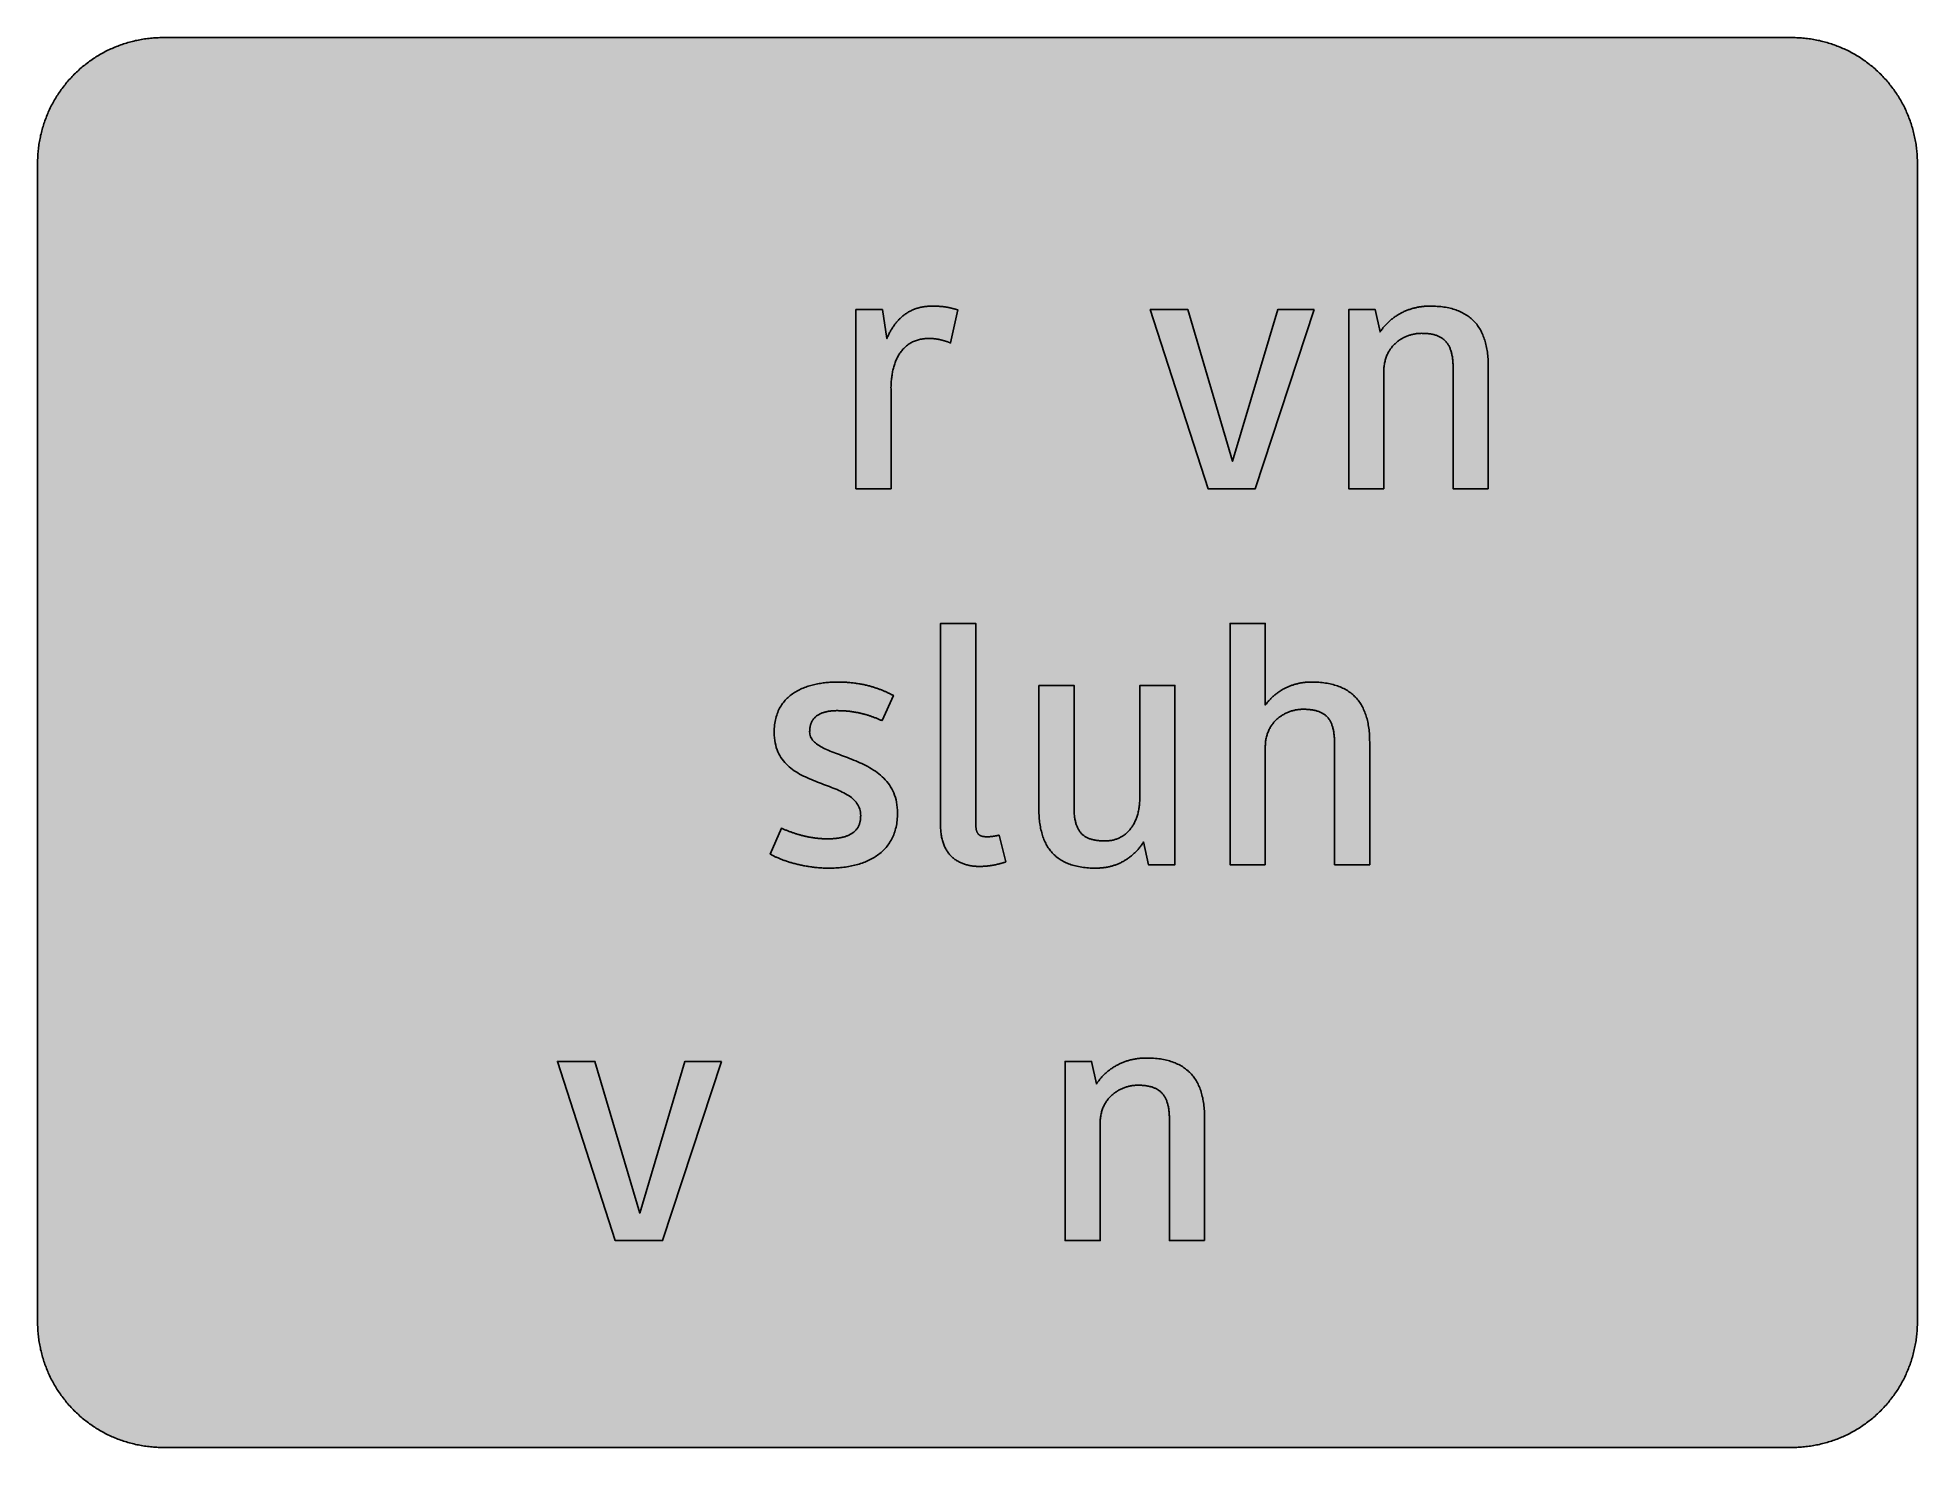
# Model space of a CAD drawing. Header units: millimetres. Extents: x 0 to 212, y 0 to 159.
import ezdxf

# ---------------------------------------------------------------- set-up
doc = ezdxf.new("R2010")
doc.units = ezdxf.units.MM

msp = doc.modelspace()

# ---------------------------------------------------------------- hatches: boundary and pattern name
for color, points in [(254, [(14.1633, 0.0536), (13.9878, 0.0533), (13.8125, 0.0559), (13.6373, 0.061), (13.462, 0.0686), (13.2893, 0.0787), (13.114, 0.0914), (12.9413, 0.1041), (12.7686, 0.1219), (12.5959, 0.1397), (12.4231, 0.16), (12.2504, 0.1829), (12.0777, 0.2057), (11.9075, 0.2337), (11.7373, 0.2616), (11.5672, 0.2921), (11.397, 0.3251), (11.2268, 0.3607), (11.0592, 0.3988), (10.8915, 0.4369), (10.7239, 0.4775), (10.5562, 0.5207), (10.3886, 0.5664), (10.2235, 0.6121), (10.0584, 0.6629), (9.8933, 0.7137), (9.7307, 0.7671), (9.5682, 0.8204), (9.4056, 0.8788), (9.2431, 0.9373), (9.083, 0.9982), (8.923, 1.0617), (8.763, 1.1252), (8.6055, 1.1938), (8.4455, 1.2624), (8.2906, 1.331), (8.1331, 1.4046), (7.9781, 1.4783), (7.8232, 1.5545), (7.6708, 1.6332), (7.5184, 1.7145), (7.366, 1.7958), (7.2161, 1.8796), (7.0663, 1.966), (6.919, 2.0523), (6.7716, 2.1438), (6.6243, 2.2352), (6.4795, 2.3266), (6.3348, 2.4232), (6.19, 2.5197), (6.0477, 2.6187), (5.908, 2.7178), (5.7683, 2.8194), (5.6286, 2.9235), (5.4915, 3.0302), (5.3543, 3.1369), (5.2197, 3.2461), (5.0851, 3.3579), (4.953, 3.4722), (4.8209, 3.5865), (4.6914, 3.7033), (4.5644, 3.8202), (4.4348, 3.9395), (4.3104, 4.0615), (4.1859, 4.1859), (4.0615, 4.3104), (3.9395, 4.4348), (3.8202, 4.5618), (3.7033, 4.6914), (3.5865, 4.8209), (3.4722, 4.953), (3.3579, 5.0851), (3.2487, 5.2197), (3.1369, 5.3543), (3.0302, 5.4915), (2.9235, 5.6286), (2.8194, 5.7683), (2.7178, 5.908), (2.6187, 6.0477), (2.5197, 6.19), (2.4232, 6.3348), (2.3266, 6.477), (2.2352, 6.6243), (2.1438, 6.7691), (2.0523, 6.919), (1.966, 7.0663), (1.8796, 7.2161), (1.7958, 7.366), (1.7145, 7.5184), (1.6332, 7.6708), (1.5545, 7.8232), (1.4783, 7.9781), (1.4046, 8.1331), (1.331, 8.2906), (1.2598, 8.4455), (1.1913, 8.603), (1.1252, 8.763), (1.0592, 8.923), (0.9982, 9.083), (0.9373, 9.2431), (0.8763, 9.4056), (0.8204, 9.5682), (0.7645, 9.7307), (0.7112, 9.8933), (0.6604, 10.0584), (0.6121, 10.2235), (0.5639, 10.3911), (0.5207, 10.5562), (0.4775, 10.7239), (0.4343, 10.8915), (0.3962, 11.0592), (0.3607, 11.2268), (0.3251, 11.397), (0.2921, 11.5672), (0.2616, 11.7373), (0.2311, 11.9075), (0.2057, 12.0802), (0.1803, 12.2504), (0.1575, 12.4231), (0.1372, 12.5959), (0.1194, 12.7686), (0.1041, 12.9413), (0.0889, 13.1166), (0.0787, 13.2893), (0.0686, 13.4645), (0.061, 13.6373), (0.0559, 13.8125), (0.0508, 13.9878), (0.0508, 14.163), (0.0522, 144.6925), (0.0508, 144.8664), (0.0559, 145.0416), (0.061, 145.2169), (0.0686, 145.3896), (0.0787, 145.5649), (0.0889, 145.7376), (0.1041, 145.9128), (0.1194, 146.0856), (0.1372, 146.2583), (0.1575, 146.431), (0.1803, 146.6037), (0.2057, 146.7739), (0.2311, 146.9466), (0.2616, 147.1168), (0.2921, 147.287), (0.3251, 147.4572), (0.3607, 147.6248), (0.3962, 147.795), (0.4343, 147.9626), (0.4775, 148.1303), (0.5207, 148.2979), (0.5639, 148.463), (0.6121, 148.6281), (0.6604, 148.7932), (0.7112, 148.9583), (0.7645, 149.1234), (0.8204, 149.286), (0.8763, 149.4485), (0.9373, 149.6111), (0.9982, 149.7711), (1.0592, 149.9311), (1.1252, 150.0911), (1.1913, 150.2486), (1.2598, 150.4061), (1.331, 150.5636), (1.4046, 150.7185), (1.4783, 150.876), (1.5545, 151.0284), (1.6332, 151.1833), (1.7145, 151.3357), (1.7958, 151.4856), (1.8796, 151.638), (1.966, 151.7879), (2.0523, 151.9352), (2.1438, 152.0825), (2.2352, 152.2298), (2.3266, 152.3746), (2.4232, 152.5194), (2.5197, 152.6616), (2.6187, 152.8039), (2.7178, 152.9461), (2.8194, 153.0858), (2.9235, 153.2255), (3.0302, 153.3627), (3.1369, 153.4973), (3.2487, 153.6344), (3.3579, 153.7665), (3.4722, 153.8986), (3.5865, 154.0307), (3.7033, 154.1602), (3.8202, 154.2898), (3.9395, 154.4168), (4.0615, 154.5438), (4.1859, 154.6682), (4.3104, 154.7901), (4.4348, 154.9121), (4.5644, 155.034), (4.6914, 155.1508), (4.8209, 155.2677), (4.953, 155.382), (5.0851, 155.4937), (5.2197, 155.6055), (5.3543, 155.7147), (5.4915, 155.8239), (5.6286, 155.9281), (5.7683, 156.0322), (5.908, 156.1338), (6.0477, 156.2354), (6.19, 156.3345), (6.3348, 156.431), (6.4795, 156.525), (6.6243, 156.6189), (6.7716, 156.7104), (6.919, 156.7993), (7.0663, 156.8882), (7.2161, 156.9745), (7.366, 157.0584), (7.5184, 157.1396), (7.6708, 157.2209), (7.8232, 157.2971), (7.9781, 157.3733), (8.1331, 157.4495), (8.2906, 157.5206), (8.4455, 157.5918), (8.6055, 157.6603), (8.763, 157.7289), (8.923, 157.7924), (9.083, 157.8559), (9.2431, 157.9169), (9.4056, 157.9753), (9.5682, 158.0337), (9.7307, 158.0871), (9.8933, 158.1404), (10.0584, 158.1912), (10.2235, 158.242), (10.3886, 158.2877), (10.5562, 158.3334), (10.7239, 158.3766), (10.8915, 158.4173), (11.0592, 158.4579), (11.2268, 158.4935), (11.397, 158.529), (11.5672, 158.562), (11.7373, 158.5925), (11.9075, 158.6205), (12.0777, 158.6484), (12.2504, 158.6713), (12.4231, 158.6941), (12.5959, 158.7144), (12.7686, 158.7322), (12.9413, 158.75), (13.114, 158.7627), (13.2893, 158.7754), (13.462, 158.7856), (13.6373, 158.7932), (13.8125, 158.7983), (13.9878, 158.8008), (14.163, 158.8033), (197.6078, 158.8036), (197.7822, 158.8008), (197.9574, 158.7983), (198.1327, 158.7932), (198.3054, 158.7856), (198.4807, 158.7754), (198.6534, 158.7627), (198.8287, 158.75), (199.0014, 158.7322), (199.1741, 158.7144), (199.3468, 158.6941), (199.5195, 158.6713), (199.6897, 158.6484), (199.8624, 158.6205), (200.0326, 158.5925), (200.2028, 158.562), (200.373, 158.529), (200.5432, 158.4935), (200.7108, 158.4579), (200.8784, 158.4173), (201.0461, 158.3766), (201.2137, 158.3334), (201.3788, 158.2877), (201.5465, 158.242), (201.7116, 158.1912), (201.8767, 158.1404), (202.0392, 158.0871), (202.2018, 158.0337), (202.3643, 157.9753), (202.5269, 157.9169), (202.6869, 157.8559), (202.8469, 157.7924), (203.007, 157.7289), (203.167, 157.6603), (203.3245, 157.5918), (203.4794, 157.5206), (203.6369, 157.4495), (203.7918, 157.3733), (203.9468, 157.2971), (204.0992, 157.2209), (204.2516, 157.1396), (204.404, 157.0584), (204.5538, 156.9745), (204.7037, 156.8882), (204.8535, 156.7993), (205.0009, 156.7104), (205.1456, 156.6189), (205.293, 156.525), (205.4352, 156.431), (205.58, 156.3345), (205.7222, 156.2354), (205.8619, 156.1338), (206.0016, 156.0322), (206.1413, 155.9281), (206.2785, 155.8239), (206.4156, 155.7147), (206.5503, 155.6055), (206.6849, 155.4937), (206.817, 155.382), (206.949, 155.2677), (207.0786, 155.1508), (207.2081, 155.034), (207.3351, 154.9121), (207.4596, 154.7901), (207.584, 154.6682), (207.7085, 154.5438), (207.8304, 154.4168), (207.9498, 154.2898), (208.0666, 154.1602), (208.1835, 154.0307), (208.2978, 153.8986), (208.4121, 153.7665), (208.5238, 153.6344), (208.6331, 153.4973), (208.7397, 153.3627), (208.8464, 153.2255), (208.9506, 153.0858), (209.0522, 152.9461), (209.1512, 152.8039), (209.2503, 152.6616), (209.3468, 152.5194), (209.4433, 152.3746), (209.5348, 152.2298), (209.6262, 152.0825), (209.7176, 151.9352), (209.804, 151.7879), (209.8904, 151.638), (209.9742, 151.4856), (210.0555, 151.3357), (210.1367, 151.1833), (210.2155, 151.0284), (210.2917, 150.876), (210.3653, 150.7185), (210.439, 150.5636), (210.5076, 150.4061), (210.5762, 150.2486), (210.6447, 150.0911), (210.7082, 149.9311), (210.7717, 149.7711), (210.8327, 149.6111), (210.8911, 149.4485), (210.9495, 149.286), (211.0029, 149.1234), (211.0562, 148.9583), (211.107, 148.7932), (211.1578, 148.6281), (211.2035, 148.463), (211.2493, 148.2979), (211.2924, 148.1303), (211.3331, 147.9626), (211.3712, 147.795), (211.4093, 147.6248), (211.4448, 147.4572), (211.4779, 147.287), (211.5083, 147.1168), (211.5363, 146.9466), (211.5642, 146.7739), (211.5871, 146.6037), (211.6099, 146.431), (211.6303, 146.2583), (211.648, 146.0856), (211.6658, 145.9128), (211.6785, 145.7376), (211.6912, 145.5649), (211.7014, 145.3896), (211.709, 145.2169), (211.7141, 145.0416), (211.7166, 144.8664), (211.7166, 144.6911), (211.7189, 14.1647), (211.7166, 13.9878), (211.7141, 13.8125), (211.709, 13.6373), (211.7014, 13.4645), (211.6912, 13.2893), (211.6785, 13.1166), (211.6658, 12.9413), (211.648, 12.7686), (211.6303, 12.5959), (211.6099, 12.4231), (211.5871, 12.2504), (211.5642, 12.0802), (211.5363, 11.9075), (211.5083, 11.7373), (211.4779, 11.5672), (211.4448, 11.397), (211.4093, 11.2268), (211.3712, 11.0592), (211.3331, 10.8915), (211.2924, 10.7239), (211.2493, 10.5562), (211.2035, 10.3911), (211.1578, 10.2235), (211.107, 10.0584), (211.0562, 9.8933), (211.0029, 9.7307), (210.9495, 9.5682), (210.8911, 9.4056), (210.8327, 9.2431), (210.7717, 9.083), (210.7082, 8.923), (210.6447, 8.763), (210.5762, 8.603), (210.5076, 8.4455), (210.439, 8.2906), (210.3653, 8.1331), (210.2917, 7.9781), (210.2155, 7.8232), (210.1367, 7.6708), (210.0555, 7.5184), (209.9742, 7.366), (209.8904, 7.2161), (209.804, 7.0663), (209.7176, 6.919), (209.6262, 6.7691), (209.5348, 6.6243), (209.4433, 6.477), (209.3468, 6.3348), (209.2503, 6.19), (209.1512, 6.0477), (209.0522, 5.908), (208.9506, 5.7683), (208.8464, 5.6286), (208.7397, 5.4915), (208.6331, 5.3543), (208.5238, 5.2197), (208.4121, 5.0851), (208.2978, 4.953), (208.1835, 4.8209), (208.0666, 4.6914), (207.9498, 4.5618), (207.8304, 4.4348), (207.7085, 4.3104), (207.584, 4.1859), (207.4596, 4.0615), (207.3351, 3.9395), (207.2081, 3.8202), (207.0786, 3.7033), (206.949, 3.5865), (206.817, 3.4722), (206.6849, 3.3579), (206.5503, 3.2461), (206.4156, 3.1369), (206.2785, 3.0302), (206.1413, 2.9235), (206.0016, 2.8194), (205.8619, 2.7178), (205.7222, 2.6187), (205.58, 2.5197), (205.4352, 2.4232), (205.293, 2.3266), (205.1456, 2.2352), (205.0009, 2.1438), (204.8535, 2.0523), (204.7037, 1.966), (204.5538, 1.8796), (204.404, 1.7958), (204.2516, 1.7145), (204.0992, 1.6332), (203.9468, 1.5545), (203.7918, 1.4783), (203.6369, 1.4046), (203.4794, 1.331), (203.3245, 1.2624), (203.167, 1.1938), (203.007, 1.1252), (202.8469, 1.0617), (202.6869, 0.9982), (202.5269, 0.9373), (202.3643, 0.8788), (202.2018, 0.8204), (202.0392, 0.7671), (201.8767, 0.7137), (201.7116, 0.6629), (201.5465, 0.6121), (201.3788, 0.5664), (201.2137, 0.5207), (201.0461, 0.4775), (200.8784, 0.4369), (200.7108, 0.3988), (200.5432, 0.3607), (200.373, 0.3251), (200.2028, 0.2921), (200.0326, 0.2616), (199.8624, 0.2337), (199.6897, 0.2057), (199.5195, 0.1829), (199.3468, 0.16), (199.1741, 0.1397), (199.0014, 0.1219), (198.8287, 0.1041), (198.6534, 0.0914), (198.4807, 0.0787), (198.3054, 0.0686), (198.1327, 0.061), (197.9574, 0.0559), (197.7822, 0.0533), (197.6069, 0.0533)]), (59, [(100.415, 124.9218), (100.4545, 124.9197), (100.4926, 124.9197), (100.5332, 124.9197), (100.5713, 124.9197), (100.6119, 124.9172), (100.65, 124.9172), (100.6881, 124.9147), (100.7262, 124.9121), (100.7669, 124.9121), (100.805, 124.9096), (100.8431, 124.907), (100.8812, 124.9045), (100.9167, 124.902), (100.9548, 124.8969), (100.9929, 124.8943), (101.031, 124.8918), (101.0691, 124.8867), (101.1047, 124.8842), (101.1428, 124.8791), (101.1784, 124.874), (101.2165, 124.8689), (101.2546, 124.8639), (101.2901, 124.8588), (101.3282, 124.8537), (101.3638, 124.8461), (101.4019, 124.841), (101.4374, 124.8359), (101.4755, 124.8283), (101.5111, 124.8207), (101.5492, 124.8156), (101.5848, 124.808), (101.6203, 124.8004), (101.6584, 124.7927), (101.694, 124.7826), (101.7321, 124.775), (101.7702, 124.7673), (101.8057, 124.7572), (101.8438, 124.7496), (101.8794, 124.7394), (101.9175, 124.7292), (101.9556, 124.7191), (101.9912, 124.7089), (102.0293, 124.6988), (102.0674, 124.6886), (102.1055, 124.6759), (102.1436, 124.6657), (102.1817, 124.653), (102.2198, 124.6429), (102.2579, 124.6302), (102.296, 124.6175), (102.3341, 124.6048), (102.3747, 124.5921), (102.4128, 124.5794), (102.4534, 124.5667), (102.4915, 124.5514), (102.5322, 124.5387), (102.5728, 124.5235), (102.6109, 124.5083), (102.6516, 124.4956), (102.6922, 124.4803), (102.7328, 124.4651), (102.776, 124.4473), (102.8167, 124.4321), (102.8573, 124.4168), (103.674, 128.1433), (103.6345, 128.1532), (103.5964, 128.1633), (103.5583, 128.1735), (103.5228, 128.1862), (103.4847, 128.1963), (103.4466, 128.2065), (103.411, 128.2167), (103.3729, 128.2268), (103.3348, 128.237), (103.2993, 128.2471), (103.2612, 128.2573), (103.2256, 128.2675), (103.1875, 128.2776), (103.1519, 128.2878), (103.1138, 128.2979), (103.0757, 128.3081), (103.0402, 128.3157), (103.0021, 128.3259), (102.964, 128.336), (102.9284, 128.3437), (102.8903, 128.3538), (102.8522, 128.3614), (102.8141, 128.3716), (102.7735, 128.3792), (102.7354, 128.3868), (102.6973, 128.397), (102.6566, 128.4046), (102.6185, 128.4122), (102.5779, 128.4199), (102.5373, 128.4275), (102.4966, 128.4351), (102.456, 128.4427), (102.4128, 128.4503), (102.3722, 128.4554), (102.329, 128.463), (102.2858, 128.4707), (102.2426, 128.4757), (102.1994, 128.4834), (102.1537, 128.4884), (102.108, 128.4935), (102.0623, 128.5011), (102.0166, 128.5062), (101.9708, 128.5113), (101.9226, 128.5164), (101.8743, 128.5215), (101.8261, 128.5265), (101.7753, 128.5291), (101.7245, 128.5342), (101.6737, 128.5392), (101.6229, 128.5418), (101.5695, 128.5443), (101.5162, 128.5494), (101.4603, 128.5519), (101.407, 128.5545), (101.3511, 128.557), (101.2927, 128.5596), (101.2342, 128.5621), (101.1758, 128.5621), (101.1174, 128.5646), (101.0564, 128.5646), (100.9929, 128.5672), (100.932, 128.5672), (100.8659, 128.5672), (100.8024, 128.5672), (100.6754, 128.5672), (100.551, 128.5621), (100.4291, 128.557), (100.3071, 128.5494), (100.1878, 128.5392), (100.0684, 128.5265), (99.9541, 128.5113), (99.8372, 128.4961), (99.7255, 128.4757), (99.6137, 128.4554), (99.5045, 128.4326), (99.3978, 128.4072), (99.2911, 128.3792), (99.1845, 128.3513), (99.0829, 128.3208), (98.9813, 128.2878), (98.8797, 128.2522), (98.7831, 128.2167), (98.6841, 128.176), (98.5901, 128.1354), (98.4961, 128.0947), (98.4021, 128.049), (98.3107, 128.0033), (98.2218, 127.955), (98.1329, 127.9068), (98.0465, 127.856), (97.9627, 127.8026), (97.8789, 127.7493), (97.7951, 127.6934), (97.7138, 127.635), (97.6351, 127.5766), (97.5563, 127.5156), (97.4801, 127.4547), (97.4039, 127.3912), (97.3277, 127.3251), (97.2566, 127.2591), (97.1829, 127.1905), (97.1144, 127.1219), (97.0432, 127.0508), (96.9747, 126.9797), (96.9086, 126.906), (96.8426, 126.8298), (96.7791, 126.7562), (96.7156, 126.6774), (96.6521, 126.5987), (96.5911, 126.5199), (96.5327, 126.4412), (96.4743, 126.3574), (96.4159, 126.2761), (96.36, 126.1923), (96.3041, 126.1059), (96.2508, 126.0221), (96.1974, 125.9332), (96.1441, 125.8468), (96.0933, 125.7579), (96.045, 125.669), (95.9942, 125.5776), (95.946, 125.4862), (95.9002, 125.3947), (95.8545, 125.3007), (95.8088, 125.2068), (95.7631, 125.1128), (95.7199, 125.0163), (95.6793, 124.9197), (95.1756, 128.1822), (92.1879, 128.1822), (92.1879, 108.0036), (96.1457, 108.0036), (96.1457, 119.2565), (96.1441, 119.4029), (96.1492, 119.5476), (96.1517, 119.6924), (96.1593, 119.8372), (96.1669, 119.9794), (96.1771, 120.1217), (96.1898, 120.2614), (96.2025, 120.4011), (96.2203, 120.5382), (96.2381, 120.6754), (96.2584, 120.81), (96.2787, 120.9446), (96.3041, 121.0767), (96.3295, 121.2088), (96.3574, 121.3383), (96.3854, 121.4653), (96.4184, 121.5923), (96.4514, 121.7168), (96.487, 121.8413), (96.5251, 121.9632), (96.5657, 122.0826), (96.6064, 122.1994), (96.6521, 122.3162), (96.6978, 122.428), (96.7461, 122.5423), (96.7969, 122.6515), (96.8477, 122.7582), (96.9035, 122.8649), (96.9594, 122.969), (97.0204, 123.0706), (97.0813, 123.1697), (97.1448, 123.2662), (97.2109, 123.3602), (97.2769, 123.4542), (97.348, 123.5431), (97.4217, 123.632), (97.4954, 123.7158), (97.5716, 123.7996), (97.6503, 123.8783), (97.7341, 123.9571), (97.8179, 124.0307), (97.9043, 124.1044), (97.9907, 124.173), (98.0821, 124.239), (98.1761, 124.3025), (98.2726, 124.3635), (98.3691, 124.4219), (98.4707, 124.4778), (98.5723, 124.5286), (98.679, 124.5794), (98.7857, 124.6251), (98.8949, 124.6683), (99.0092, 124.7064), (99.1235, 124.7419), (99.2403, 124.775), (99.3623, 124.8054), (99.4842, 124.8334), (99.6086, 124.8562), (99.7356, 124.874), (99.8677, 124.8918), (99.9998, 124.9045), (100.1344, 124.9121), (100.2741, 124.9197), (100.4138, 124.9197)]), (59, [(143.7996, 128.1822), (139.6862, 128.1822), (134.6027, 111.1066), (129.5576, 128.1822), (125.3285, 128.1822), (131.8465, 108.0036), (137.1632, 108.0036)]), (59, [(163.3968, 108.0036), (163.3968, 121.817), (163.3931, 122.0216), (163.3906, 122.2248), (163.383, 122.4229), (163.3703, 122.621), (163.3576, 122.8141), (163.3398, 123.0046), (163.322, 123.1925), (163.2991, 123.3754), (163.2712, 123.5583), (163.2433, 123.7361), (163.2102, 123.9114), (163.1772, 124.0815), (163.1366, 124.2517), (163.0959, 124.4168), (163.0502, 124.5794), (163.0045, 124.7369), (162.9537, 124.8943), (162.8978, 125.0467), (162.8419, 125.1966), (162.781, 125.3414), (162.7175, 125.4862), (162.6514, 125.6259), (162.5803, 125.763), (162.5067, 125.8976), (162.4305, 126.0272), (162.3517, 126.1542), (162.2679, 126.2786), (162.1815, 126.4006), (162.0926, 126.5174), (161.9987, 126.6317), (161.9021, 126.7435), (161.8031, 126.8501), (161.7015, 126.9568), (161.5948, 127.0584), (161.4856, 127.1549), (161.3738, 127.2515), (161.257, 127.3429), (161.1376, 127.4318), (161.0157, 127.5156), (160.8887, 127.5994), (160.7617, 127.6756), (160.6271, 127.7518), (160.4924, 127.8255), (160.3527, 127.8941), (160.2105, 127.9576), (160.0632, 128.0211), (159.9133, 128.0795), (159.7609, 128.1354), (159.6034, 128.1862), (159.4434, 128.237), (159.2809, 128.2827), (159.1132, 128.3233), (158.943, 128.364), (158.7678, 128.3995), (158.5925, 128.43), (158.4096, 128.4605), (158.2268, 128.4859), (158.0388, 128.5062), (157.8458, 128.5265), (157.6527, 128.5418), (157.4521, 128.5519), (157.2514, 128.5621), (157.0457, 128.5672), (156.8348, 128.5672), (156.7332, 128.5672), (156.6316, 128.5646), (156.53, 128.5621), (156.431, 128.557), (156.3294, 128.5519), (156.2278, 128.5443), (156.1262, 128.5342), (156.0271, 128.524), (155.9255, 128.5113), (155.8265, 128.4986), (155.7274, 128.4859), (155.6258, 128.4681), (155.5267, 128.4529), (155.4277, 128.4326), (155.3312, 128.4122), (155.2321, 128.3919), (155.133, 128.3691), (155.0365, 128.3437), (154.94, 128.3183), (154.8435, 128.2903), (154.747, 128.2624), (154.6504, 128.2319), (154.5539, 128.2014), (154.4599, 128.1684), (154.366, 128.1354), (154.272, 128.0998), (154.178, 128.0617), (154.084, 128.0236), (153.9926, 127.983), (153.9011, 127.9423), (153.8097, 127.8992), (153.7183, 127.856), (153.6268, 127.8103), (153.5379, 127.762), (153.449, 127.7137), (153.3601, 127.6629), (153.2738, 127.6121), (153.1849, 127.5588), (153.101, 127.5029), (153.0147, 127.447), (152.9283, 127.3912), (152.8445, 127.3327), (152.7607, 127.2718), (152.6794, 127.2083), (152.5981, 127.1473), (152.5168, 127.0813), (152.4356, 127.0152), (152.3568, 126.9467), (152.2781, 126.8781), (152.1993, 126.807), (152.1231, 126.7358), (152.0469, 126.6622), (151.9733, 126.586), (151.8971, 126.5098), (151.8234, 126.431), (151.7523, 126.3498), (151.6812, 126.2685), (151.6101, 126.1872), (151.5415, 126.1034), (151.4729, 126.017), (151.4043, 125.9281), (151.3383, 125.8392), (151.2748, 125.7503), (151.2087, 125.6563), (150.6679, 128.1822), (147.6802, 128.1822), (147.6802, 108.0036), (151.638, 108.0036), (151.638, 121.2353), (151.638, 121.3714), (151.6431, 121.506), (151.6532, 121.6381), (151.6634, 121.7676), (151.6786, 121.8946), (151.6964, 122.0216), (151.7167, 122.1435), (151.7421, 122.2654), (151.7701, 122.3823), (151.798, 122.4991), (151.831, 122.6109), (151.8666, 122.7226), (151.9047, 122.8319), (151.9453, 122.9385), (151.9911, 123.0427), (152.0368, 123.1443), (152.085, 123.2459), (152.1358, 123.3424), (152.1866, 123.4389), (152.2425, 123.5304), (152.3009, 123.6218), (152.3594, 123.7107), (152.4203, 123.7971), (152.4838, 123.8809), (152.5499, 123.9622), (152.6159, 124.0434), (152.6845, 124.1196), (152.7556, 124.1958), (152.8267, 124.2695), (152.9004, 124.3381), (152.9766, 124.4092), (153.0528, 124.4752), (153.1315, 124.5387), (153.2103, 124.6022), (153.2915, 124.6607), (153.3728, 124.7191), (153.4541, 124.775), (153.5379, 124.8283), (153.6243, 124.8816), (153.7106, 124.9299), (153.797, 124.9782), (153.8834, 125.0239), (153.9723, 125.0671), (154.0612, 125.1077), (154.1501, 125.1458), (154.239, 125.1839), (154.3304, 125.2169), (154.4193, 125.2499), (154.5107, 125.283), (154.6022, 125.3109), (154.6936, 125.3363), (154.7851, 125.3617), (154.8765, 125.3846), (154.9679, 125.4049), (155.0594, 125.4252), (155.1508, 125.4404), (155.2397, 125.4557), (155.3312, 125.4684), (155.4226, 125.4785), (155.5115, 125.4887), (155.6004, 125.4938), (155.6893, 125.4989), (155.7782, 125.5014), (155.8671, 125.5039), (155.9789, 125.5014), (156.0881, 125.5014), (156.1948, 125.4963), (156.3014, 125.4912), (156.4081, 125.4862), (156.5097, 125.476), (156.6113, 125.4684), (156.7104, 125.4557), (156.8069, 125.443), (156.9034, 125.4277), (156.9974, 125.4125), (157.0888, 125.3947), (157.1777, 125.3744), (157.2666, 125.3541), (157.353, 125.3312), (157.4394, 125.3058), (157.5206, 125.2804), (157.6019, 125.2525), (157.6832, 125.222), (157.7594, 125.189), (157.8356, 125.156), (157.9093, 125.1204), (157.9829, 125.0823), (158.054, 125.0417), (158.1226, 125.001), (158.1887, 124.9578), (158.2547, 124.9121), (158.3182, 124.8639), (158.3792, 124.8156), (158.4376, 124.7648), (158.496, 124.7115), (158.5544, 124.6556), (158.6078, 124.5972), (158.6611, 124.5362), (158.7119, 124.4752), (158.7602, 124.4092), (158.8084, 124.3432), (158.8541, 124.2746), (158.8999, 124.2035), (158.9405, 124.1298), (158.9811, 124.0536), (159.0192, 123.9749), (159.0573, 123.8961), (159.0929, 123.8123), (159.1259, 123.7259), (159.1589, 123.6396), (159.1894, 123.5507), (159.2174, 123.4567), (159.2428, 123.3627), (159.2682, 123.2637), (159.291, 123.1646), (159.3139, 123.0605), (159.3317, 122.9563), (159.352, 122.8496), (159.3672, 122.7379), (159.3825, 122.6261), (159.3952, 122.5093), (159.4053, 122.3899), (159.4155, 122.2705), (159.4231, 122.1461), (159.4282, 122.0191), (159.4333, 121.8895), (159.4358, 121.7574), (159.4358, 121.6228), (159.4376, 108.0036)]), (59, [(108.3303, 69.0065), (108.3107, 68.9991), (108.2929, 68.994), (108.2726, 68.9889), (108.2548, 68.9839), (108.2345, 68.9788), (108.2142, 68.9737), (108.1938, 68.9686), (108.1735, 68.9635), (108.1532, 68.9585), (108.1329, 68.9534), (108.11, 68.9483), (108.0897, 68.9432), (108.0694, 68.9407), (108.0465, 68.9356), (108.0237, 68.9305), (108.0033, 68.9254), (107.9805, 68.9204), (107.9576, 68.9178), (107.9348, 68.9127), (107.9119, 68.9077), (107.889, 68.9051), (107.8662, 68.9), (107.8433, 68.8975), (107.8205, 68.8924), (107.7976, 68.8899), (107.7747, 68.8848), (107.7519, 68.8823), (107.729, 68.8772), (107.7062, 68.8746), (107.6833, 68.8721), (107.6579, 68.867), (107.635, 68.8645), (107.6122, 68.8619), (107.5893, 68.8594), (107.5665, 68.8543), (107.5436, 68.8518), (107.5207, 68.8492), (107.4979, 68.8467), (107.475, 68.8442), (107.4522, 68.8416), (107.4293, 68.8391), (107.4064, 68.8365), (107.3861, 68.834), (107.3633, 68.8315), (107.3404, 68.8315), (107.3201, 68.8289), (107.2972, 68.8264), (107.2769, 68.8238), (107.254, 68.8238), (107.2337, 68.8213), (107.2134, 68.8213), (107.1931, 68.8188), (107.1728, 68.8188), (107.1524, 68.8162), (107.1347, 68.8162), (107.1143, 68.8137), (107.094, 68.8137), (107.0762, 68.8137), (107.0585, 68.8111), (107.0407, 68.8111), (107.0229, 68.8111), (107.0051, 68.8111), (106.9873, 68.8111), (106.9721, 68.8111), (106.9238, 68.8111), (106.8756, 68.8111), (106.8299, 68.8137), (106.7841, 68.8162), (106.741, 68.8188), (106.6978, 68.8213), (106.6571, 68.8264), (106.6165, 68.8315), (106.5759, 68.8365), (106.5378, 68.8442), (106.4997, 68.8492), (106.4641, 68.8569), (106.4285, 68.867), (106.3955, 68.8746), (106.3625, 68.8848), (106.3295, 68.895), (106.299, 68.9051), (106.2685, 68.9178), (106.238, 68.9305), (106.2101, 68.9432), (106.1822, 68.9585), (106.1568, 68.9737), (106.1314, 68.9889), (106.106, 69.0042), (106.0831, 69.022), (106.0602, 69.0397), (106.0374, 69.0601), (106.0145, 69.0778), (105.9942, 69.0982), (105.9764, 69.121), (105.9561, 69.1413), (105.9383, 69.1642), (105.9205, 69.1896), (105.9053, 69.2125), (105.8875, 69.2379), (105.8748, 69.2658), (105.8596, 69.2912), (105.8443, 69.3191), (105.8316, 69.3471), (105.8189, 69.3776), (105.8088, 69.408), (105.7986, 69.4385), (105.7859, 69.4715), (105.7783, 69.5046), (105.7681, 69.5376), (105.7605, 69.5731), (105.7504, 69.6087), (105.7453, 69.6468), (105.7377, 69.6849), (105.73, 69.723), (105.725, 69.7611), (105.7199, 69.8017), (105.7148, 69.8449), (105.7097, 69.8856), (105.7072, 69.9287), (105.7046, 69.9745), (105.6996, 70.0202), (105.697, 70.0659), (105.697, 70.1116), (105.6945, 70.1599), (105.6945, 70.2107), (105.6919, 70.2615), (105.6919, 70.3123), (105.6919, 70.3631), (105.6929, 92.8342), (101.7337, 92.8342), (101.7337, 70.055), (101.7346, 69.9008), (101.7372, 69.7509), (101.7448, 69.6036), (101.7549, 69.4588), (101.7676, 69.3166), (101.7854, 69.1794), (101.8032, 69.0423), (101.8235, 68.9102), (101.8464, 68.7807), (101.8743, 68.6537), (101.9023, 68.5267), (101.9353, 68.4073), (101.9683, 68.2879), (102.0039, 68.1711), (102.0445, 68.0568), (102.0851, 67.9475), (102.1283, 67.8383), (102.174, 67.7316), (102.2223, 67.63), (102.2731, 67.531), (102.3264, 67.4319), (102.3798, 67.3379), (102.4382, 67.244), (102.4966, 67.1551), (102.5576, 67.0687), (102.6211, 66.9823), (102.6846, 66.9011), (102.7506, 66.8223), (102.8217, 66.7436), (102.8903, 66.6699), (102.964, 66.5963), (103.0376, 66.5277), (103.1138, 66.4591), (103.19, 66.3956), (103.2713, 66.3321), (103.3501, 66.2711), (103.4339, 66.2127), (103.5177, 66.1568), (103.6041, 66.1035), (103.6904, 66.0527), (103.7793, 66.0044), (103.8682, 65.9587), (103.9597, 65.913), (104.0511, 65.8724), (104.1451, 65.8317), (104.2416, 65.7936), (104.3356, 65.7606), (104.4346, 65.725), (104.5337, 65.6946), (104.6328, 65.6666), (104.7318, 65.6387), (104.8334, 65.6133), (104.9376, 65.593), (105.0392, 65.5701), (105.1433, 65.5523), (105.25, 65.5371), (105.3567, 65.5218), (105.4633, 65.5091), (105.57, 65.499), (105.6792, 65.4888), (105.7859, 65.4837), (105.8977, 65.4787), (106.0069, 65.4761), (106.1187, 65.4736), (106.1695, 65.4736), (106.2228, 65.4761), (106.2761, 65.4761), (106.3269, 65.4761), (106.3803, 65.4787), (106.4311, 65.4812), (106.4819, 65.4837), (106.5352, 65.4863), (106.586, 65.4888), (106.6368, 65.4914), (106.6876, 65.4939), (106.7384, 65.499), (106.7892, 65.5015), (106.8375, 65.5066), (106.8883, 65.5117), (106.9391, 65.5142), (106.9873, 65.5193), (107.0381, 65.5244), (107.0864, 65.532), (107.1372, 65.5371), (107.1855, 65.5422), (107.2337, 65.5498), (107.282, 65.5549), (107.3302, 65.5625), (107.3785, 65.5701), (107.4268, 65.5777), (107.475, 65.5853), (107.5207, 65.593), (107.569, 65.6006), (107.6147, 65.6082), (107.663, 65.6158), (107.7087, 65.626), (107.7544, 65.6336), (107.8001, 65.6438), (107.8459, 65.6514), (107.8916, 65.6615), (107.9373, 65.6717), (107.983, 65.6793), (108.0287, 65.6895), (108.0719, 65.6996), (108.1176, 65.7098), (108.1608, 65.72), (108.204, 65.7301), (108.2497, 65.7428), (108.2929, 65.753), (108.3361, 65.7631), (108.3793, 65.7733), (108.4199, 65.786), (108.4631, 65.7962), (108.5063, 65.8089), (108.5469, 65.819), (108.5901, 65.8317), (108.6307, 65.8444), (108.6714, 65.8546), (108.712, 65.8673), (108.7526, 65.88), (108.7933, 65.8901), (108.8339, 65.9028), (108.872, 65.9155), (108.9127, 65.9282), (108.9508, 65.9409), (108.9914, 65.9536), (109.0295, 65.9663), (109.0676, 65.979)]), (59, [(138.2889, 65.6703), (138.2889, 78.9019), (138.2903, 79.0372), (138.2954, 79.1718), (138.303, 79.3039), (138.3157, 79.4334), (138.3284, 79.563), (138.3487, 79.6874), (138.369, 79.8093), (138.3919, 79.9313), (138.4198, 80.0481), (138.4503, 80.1649), (138.4833, 80.2792), (138.5189, 80.391), (138.557, 80.4977), (138.5976, 80.6044), (138.6408, 80.711), (138.6865, 80.8126), (138.7348, 80.9117), (138.7856, 81.0082), (138.8389, 81.1047), (138.8923, 81.1987), (138.9507, 81.2876), (139.0091, 81.3765), (139.0726, 81.4629), (139.1361, 81.5467), (139.1996, 81.6305), (139.2682, 81.7093), (139.3368, 81.7855), (139.4054, 81.8617), (139.479, 81.9353), (139.5527, 82.0064), (139.6263, 82.075), (139.7051, 82.1411), (139.7813, 82.2046), (139.8626, 82.2681), (139.9413, 82.329), (140.0226, 82.3849), (140.1064, 82.4408), (140.1902, 82.4967), (140.274, 82.5475), (140.3604, 82.5957), (140.4468, 82.644), (140.5331, 82.6897), (140.622, 82.7329), (140.7109, 82.7735), (140.7998, 82.8116), (140.8887, 82.8497), (140.9802, 82.8853), (141.0716, 82.9183), (141.1605, 82.9488), (141.2519, 82.9767), (141.3434, 83.0047), (141.4348, 83.0275), (141.5263, 83.0504), (141.6177, 83.0732), (141.7091, 83.091), (141.8006, 83.1063), (141.892, 83.1215), (141.9809, 83.1342), (142.0724, 83.1469), (142.1613, 83.1545), (142.2527, 83.1621), (142.3416, 83.1672), (142.428, 83.1698), (142.5169, 83.1698), (142.6337, 83.1698), (142.748, 83.1672), (142.8623, 83.1647), (142.9715, 83.1596), (143.0807, 83.152), (143.1874, 83.1444), (143.2916, 83.1342), (143.3957, 83.1215), (143.4948, 83.1088), (143.5938, 83.0961), (143.6903, 83.0783), (143.7843, 83.0605), (143.8758, 83.0428), (143.9647, 83.0199), (144.0536, 82.997), (144.1399, 82.9716), (144.2237, 82.9462), (144.305, 82.9183), (144.3838, 82.8878), (144.4625, 82.8573), (144.5387, 82.8218), (144.6124, 82.7862), (144.686, 82.7481), (144.7546, 82.71), (144.8232, 82.6668), (144.8892, 82.6237), (144.9553, 82.5779), (145.0162, 82.5322), (145.0772, 82.4814), (145.1356, 82.4306), (145.194, 82.3773), (145.2474, 82.3214), (145.3007, 82.263), (145.354, 82.202), (145.4023, 82.1411), (145.4506, 82.0776), (145.4963, 82.009), (145.5395, 81.9404), (145.5826, 81.8693), (145.6233, 81.7956), (145.6614, 81.7194), (145.6995, 81.6432), (145.735, 81.5619), (145.7681, 81.4781), (145.7985, 81.3943), (145.829, 81.3054), (145.857, 81.2165), (145.8849, 81.1225), (145.9103, 81.0285), (145.9332, 80.932), (145.9535, 80.8304), (145.9738, 80.7288), (145.9916, 80.6221), (146.0094, 80.5155), (146.0246, 80.4037), (146.0373, 80.2919), (146.05, 80.1751), (146.0602, 80.0583), (146.0678, 79.9363), (146.0754, 79.8119), (146.0805, 79.6849), (146.083, 79.5553), (146.0856, 79.4233), (146.0881, 79.2886), (146.0885, 65.6703), (150.0463, 65.6703), (150.0463, 79.4836), (150.0429, 79.6874), (150.0378, 79.8906), (150.0302, 80.0913), (150.02, 80.2869), (150.0073, 80.4799), (149.9895, 80.6704), (149.9718, 80.8584), (149.9489, 81.0438), (149.921, 81.2241), (149.893, 81.4019), (149.86, 81.5772), (149.8244, 81.7499), (149.7863, 81.9175), (149.7457, 82.0826), (149.7, 82.2452), (149.6543, 82.4052), (149.6035, 82.5602), (149.5476, 82.7126), (149.4917, 82.8624), (149.4307, 83.0097), (149.3672, 83.152), (149.3012, 83.2917), (149.2301, 83.4288), (149.1564, 83.5635), (149.0802, 83.693), (149.0015, 83.82), (148.9177, 83.9445), (148.8313, 84.0664), (148.7424, 84.1832), (148.6484, 84.2975), (148.5544, 84.4093), (148.4554, 84.5185), (148.3512, 84.6226), (148.2446, 84.7242), (148.1353, 84.8233), (148.0236, 84.9173), (147.9093, 85.0087), (147.7899, 85.0976), (147.6654, 85.184), (147.541, 85.2653), (147.4114, 85.344), (147.2794, 85.4177), (147.1422, 85.4913), (147.0025, 85.5599), (146.8603, 85.6259), (146.7129, 85.6869), (146.5631, 85.7453), (146.4107, 85.8012), (146.2532, 85.8545), (146.0932, 85.9028), (145.9306, 85.9485), (145.763, 85.9917), (145.5928, 86.0298), (145.4201, 86.0654), (145.2423, 86.0984), (145.0619, 86.1263), (144.8765, 86.1517), (144.6886, 86.1746), (144.4981, 86.1924), (144.3025, 86.2076), (144.1044, 86.2203), (143.9012, 86.2279), (143.6954, 86.233), (143.4871, 86.2355), (143.3932, 86.233), (143.2992, 86.233), (143.2052, 86.2279), (143.1112, 86.2254), (143.0172, 86.2178), (142.9233, 86.2127), (142.8293, 86.2051), (142.7378, 86.1949), (142.6439, 86.1847), (142.5524, 86.172), (142.4584, 86.1593), (142.367, 86.1441), (142.2756, 86.1289), (142.1841, 86.1111), (142.0952, 86.0933), (142.0038, 86.073), (141.9123, 86.0527), (141.8234, 86.0323), (141.7345, 86.0069), (141.6456, 85.9841), (141.5567, 85.9587), (141.4678, 85.9307), (141.3815, 85.9028), (141.2926, 85.8723), (141.2062, 85.8418), (141.1199, 85.8088), (141.0335, 85.7758), (140.9471, 85.7402), (140.8633, 85.7047), (140.7795, 85.6691), (140.6931, 85.6285), (140.6119, 85.5904), (140.528, 85.5497), (140.4468, 85.5066), (140.3629, 85.4634), (140.2817, 85.4177), (140.2029, 85.3719), (140.1216, 85.3237), (140.0429, 85.2754), (139.9642, 85.2246), (139.8854, 85.1738), (139.8067, 85.1205), (139.7305, 85.0671), (139.6543, 85.0113), (139.5781, 84.9554), (139.5044, 84.897), (139.4308, 84.8385), (139.3571, 84.7776), (139.2834, 84.7166), (139.2123, 84.6531), (139.1412, 84.5896), (139.0701, 84.5236), (139.0015, 84.4575), (138.9304, 84.389), (138.8643, 84.3204), (138.7958, 84.2493), (138.7297, 84.1756), (138.6637, 84.1019), (138.5976, 84.0283), (138.5341, 83.9521), (138.4706, 83.8759), (138.4097, 83.7971), (138.3487, 83.7159), (138.2878, 83.6346), (138.2889, 92.8342), (134.3311, 92.8342), (134.3311, 65.6703)]), (59, [(89.2006, 65.2815), (89.3826, 65.2805), (89.5655, 65.2856), (89.7484, 65.2907), (89.9312, 65.2983), (90.1141, 65.311), (90.2945, 65.3237), (90.4748, 65.339), (90.6551, 65.3567), (90.8329, 65.3796), (91.0107, 65.4025), (91.1885, 65.4279), (91.3638, 65.4583), (91.5391, 65.4888), (91.7118, 65.5244), (91.882, 65.5599), (92.0521, 65.6006), (92.2223, 65.6438), (92.39, 65.6895), (92.5551, 65.7377), (92.7176, 65.7911), (92.8802, 65.8444), (93.0402, 65.9028), (93.1977, 65.9638), (93.3526, 66.0273), (93.505, 66.0933), (93.6574, 66.1645), (93.8047, 66.2381), (93.9521, 66.3143), (94.0943, 66.3931), (94.2365, 66.4769), (94.3737, 66.5632), (94.5109, 66.6521), (94.6429, 66.7461), (94.7725, 66.8426), (94.8995, 66.9417), (95.0239, 67.0458), (95.1433, 67.1525), (95.2602, 67.2643), (95.3745, 67.3786), (95.4837, 67.4954), (95.5904, 67.6173), (95.6945, 67.7418), (95.7936, 67.8713), (95.8901, 68.0034), (95.9815, 68.138), (96.0679, 68.2803), (96.1517, 68.4225), (96.233, 68.5698), (96.3092, 68.7222), (96.3803, 68.8772), (96.4463, 69.0372), (96.5098, 69.2023), (96.5657, 69.3699), (96.6191, 69.5401), (96.6673, 69.7179), (96.713, 69.8957), (96.7511, 70.0811), (96.7867, 70.2691), (96.8146, 70.4621), (96.8375, 70.6577), (96.8578, 70.8609), (96.8705, 71.0667), (96.8781, 71.2749), (96.8807, 71.4908), (96.8756, 71.8109), (96.8527, 72.1208), (96.8197, 72.4205), (96.7715, 72.7075), (96.7105, 72.9844), (96.6368, 73.2511), (96.553, 73.5076), (96.4565, 73.754), (96.3498, 73.9902), (96.233, 74.2163), (96.106, 74.4347), (95.9688, 74.6455), (95.8215, 74.8462), (95.6691, 75.0392), (95.5065, 75.2246), (95.3364, 75.4024), (95.1586, 75.5726), (94.9731, 75.7377), (94.7826, 75.8927), (94.5871, 76.0451), (94.3839, 76.1873), (94.1781, 76.327), (93.9673, 76.4591), (93.7514, 76.5861), (93.5304, 76.708), (93.3094, 76.8274), (93.0834, 76.9391), (92.8573, 77.0484), (92.6287, 77.155), (92.3976, 77.2566), (92.1664, 77.3557), (91.9328, 77.4497), (91.7016, 77.5437), (91.4705, 77.6326), (91.2393, 77.7215), (91.0107, 77.8078), (90.7847, 77.8942), (90.5586, 77.978), (90.3351, 78.0593), (90.1167, 78.1406), (89.9008, 78.2244), (89.6899, 78.3057), (89.4842, 78.3869), (89.281, 78.4682), (89.0854, 78.552), (88.8949, 78.6359), (88.7095, 78.7197), (88.5317, 78.806), (88.3615, 78.8949), (88.199, 78.9864), (88.044, 79.0804), (87.8992, 79.1769), (87.7621, 79.2759), (87.6351, 79.3775), (87.5182, 79.4842), (87.4116, 79.5934), (87.315, 79.7077), (87.2312, 79.8246), (87.1576, 79.949), (87.0966, 80.0786), (87.0483, 80.2107), (87.0153, 80.3504), (86.9925, 80.4951), (86.9848, 80.6475), (86.9874, 80.7237), (86.9899, 80.7999), (86.995, 80.8761), (87.0001, 80.9473), (87.0077, 81.0209), (87.0179, 81.092), (87.028, 81.1606), (87.0407, 81.2267), (87.056, 81.2952), (87.0712, 81.3587), (87.089, 81.4222), (87.1093, 81.4857), (87.1296, 81.5467), (87.1525, 81.6051), (87.1779, 81.6635), (87.2033, 81.722), (87.2312, 81.7753), (87.2592, 81.8312), (87.2896, 81.8845), (87.3227, 81.9353), (87.3557, 81.9861), (87.3912, 82.0344), (87.4293, 82.0826), (87.4674, 82.1284), (87.5055, 82.1741), (87.5487, 82.2198), (87.5894, 82.2604), (87.6351, 82.3036), (87.6808, 82.3443), (87.7265, 82.3824), (87.7748, 82.4205), (87.8256, 82.456), (87.8764, 82.4916), (87.9297, 82.5246), (87.9831, 82.5576), (88.0389, 82.5906), (88.0948, 82.6211), (88.1532, 82.6491), (88.2117, 82.6795), (88.2726, 82.7049), (88.3336, 82.7303), (88.3971, 82.7557), (88.4631, 82.7786), (88.5292, 82.8015), (88.5952, 82.8218), (88.6638, 82.8421), (88.7324, 82.8624), (88.8035, 82.8802), (88.8746, 82.8954), (88.9483, 82.9107), (89.0219, 82.9259), (89.0981, 82.9386), (89.1743, 82.9513), (89.2531, 82.9615), (89.3318, 82.9716), (89.4105, 82.9818), (89.4918, 82.9894), (89.5756, 82.9945), (89.6569, 83.0021), (89.7433, 83.0072), (89.8271, 83.0097), (89.9135, 83.0123), (90.0024, 83.0148), (90.0913, 83.0148), (90.1725, 83.0148), (90.2538, 83.0123), (90.3351, 83.0123), (90.4164, 83.0097), (90.4977, 83.0072), (90.5789, 83.0047), (90.6577, 83.0021), (90.739, 82.997), (90.8177, 82.9945), (90.899, 82.9894), (90.9777, 82.9843), (91.059, 82.9767), (91.1377, 82.9716), (91.2165, 82.964), (91.2952, 82.9564), (91.3765, 82.9488), (91.4552, 82.9386), (91.534, 82.931), (91.6127, 82.9208), (91.6915, 82.9107), (91.7702, 82.898), (91.8464, 82.8878), (91.9251, 82.8751), (92.0039, 82.8624), (92.0826, 82.8497), (92.1614, 82.837), (92.2376, 82.8218), (92.3163, 82.8065), (92.395, 82.7913), (92.4712, 82.7761), (92.55, 82.7608), (92.6287, 82.743), (92.7049, 82.7253), (92.7837, 82.7075), (92.8599, 82.6872), (92.9386, 82.6694), (93.0173, 82.6491), (93.0935, 82.6287), (93.1723, 82.6084), (93.2485, 82.5856), (93.3272, 82.5627), (93.406, 82.5424), (93.4822, 82.517), (93.5609, 82.4941), (93.6396, 82.4687), (93.7158, 82.4433), (93.7946, 82.4179), (93.8733, 82.3925), (93.9521, 82.3646), (94.0283, 82.3366), (94.107, 82.3087), (94.1857, 82.2808), (94.2645, 82.2503), (94.3432, 82.2223), (94.422, 82.1919), (94.5007, 82.1588), (94.5794, 82.1284), (94.6582, 82.0953), (94.7369, 82.0623), (94.8182, 82.0293), (94.8969, 81.9937), (94.9757, 81.9607), (95.057, 81.9252), (95.1357, 81.8871), (96.4173, 84.7228), (96.36, 84.7496), (96.3016, 84.7801), (96.2431, 84.8106), (96.1822, 84.8411), (96.1212, 84.8716), (96.0577, 84.902), (95.9942, 84.9325), (95.9282, 84.9655), (95.8621, 84.996), (95.7961, 85.029), (95.7275, 85.0595), (95.6589, 85.0925), (95.5878, 85.123), (95.5167, 85.156), (95.443, 85.1891), (95.3694, 85.2195), (95.2932, 85.2526), (95.2144, 85.283), (95.1382, 85.3161), (95.057, 85.3491), (94.9782, 85.3796), (94.8944, 85.41), (94.8106, 85.4431), (94.7268, 85.4735), (94.6404, 85.504), (94.554, 85.5345), (94.4651, 85.565), (94.3737, 85.5955), (94.2823, 85.6234), (94.1908, 85.6539), (94.0968, 85.6818), (94.0003, 85.7123), (93.9038, 85.7402), (93.8047, 85.7656), (93.7057, 85.7936), (93.6041, 85.819), (93.4999, 85.8469), (93.3958, 85.8698), (93.2891, 85.8952), (93.1824, 85.9206), (93.0732, 85.9434), (92.964, 85.9663), (92.8522, 85.9866), (92.7379, 86.0095), (92.6236, 86.0298), (92.5068, 86.0476), (92.3874, 86.0679), (92.268, 86.0857), (92.1461, 86.1035), (92.0242, 86.1187), (91.8997, 86.1339), (91.7727, 86.1492), (91.6457, 86.1619), (91.5162, 86.1746), (91.3841, 86.1847), (91.252, 86.1949), (91.1174, 86.2051), (90.9828, 86.2127), (90.8431, 86.2178), (90.7034, 86.2254), (90.5637, 86.2279), (90.4215, 86.233), (90.2767, 86.233), (90.1294, 86.2355), (89.9871, 86.233), (89.8423, 86.2305), (89.6976, 86.2279), (89.5502, 86.2228), (89.4029, 86.2152), (89.2531, 86.2051), (89.1032, 86.1949), (88.9533, 86.1822), (88.8035, 86.167), (88.6511, 86.1517), (88.4987, 86.1314), (88.3463, 86.1111), (88.1939, 86.0882), (88.0415, 86.0628), (87.8891, 86.0349), (87.7367, 86.0044), (87.5843, 85.9714), (87.4344, 85.9358), (87.282, 85.8977), (87.1322, 85.8596), (86.9823, 85.8164), (86.835, 85.7707), (86.6877, 85.7225), (86.5403, 85.6691), (86.3956, 85.6158), (86.2508, 85.5574), (86.1085, 85.4989), (85.9688, 85.4354), (85.8291, 85.3669), (85.692, 85.2983), (85.5574, 85.2246), (85.4253, 85.1484), (85.2932, 85.0671), (85.1662, 84.9859), (85.0392, 84.897), (84.9173, 84.8081), (84.7954, 84.7141), (84.6785, 84.615), (84.5617, 84.5134), (84.4499, 84.4093), (84.3432, 84.3001), (84.2366, 84.1858), (84.135, 84.0689), (84.0359, 83.947), (83.9419, 83.82), (83.8505, 83.6905), (83.7641, 83.5584), (83.6803, 83.4187), (83.6016, 83.2764), (83.5254, 83.1291), (83.4542, 82.9767), (83.3882, 82.8218), (83.3272, 82.6618), (83.2714, 82.4941), (83.218, 82.3239), (83.1723, 82.1487), (83.1317, 81.9709), (83.0936, 81.7855), (83.0631, 81.595), (83.0377, 81.3994), (83.0174, 81.2013), (83.0021, 80.9955), (82.992, 80.7847), (82.9894, 80.5688), (82.997, 80.2564), (83.0174, 79.9541), (83.0529, 79.6646), (83.0986, 79.3877), (83.1596, 79.121), (83.2307, 78.8645), (83.3145, 78.6206), (83.4085, 78.3869), (83.5127, 78.1634), (83.6295, 77.9475), (83.754, 77.7418), (83.8886, 77.5462), (84.0308, 77.3582), (84.1832, 77.1779), (84.3432, 77.0077), (84.5109, 76.8426), (84.6861, 76.6851), (84.8665, 76.5353), (85.0544, 76.393), (85.2475, 76.2559), (85.4481, 76.1238), (85.6513, 75.9993), (85.8596, 75.88), (86.0704, 75.7631), (86.2863, 75.6514), (86.5048, 75.5447), (86.7283, 75.4431), (86.9518, 75.3415), (87.1779, 75.245), (87.4039, 75.151), (87.6325, 75.0595), (87.8586, 74.9706), (88.0872, 74.8843), (88.3158, 74.7979), (88.5419, 74.7141), (88.7679, 74.6303), (88.9914, 74.5465), (89.2124, 74.4626), (89.4309, 74.3788), (89.6468, 74.2925), (89.8601, 74.2061), (90.0684, 74.1197), (90.2716, 74.0308), (90.4697, 73.9419), (90.6628, 73.848), (90.8507, 73.7514), (91.0336, 73.6524), (91.2089, 73.5508), (91.3765, 73.4466), (91.5365, 73.3349), (91.6864, 73.2206), (91.8312, 73.1012), (91.9658, 72.9793), (92.0902, 72.8497), (92.2071, 72.7126), (92.3112, 72.5729), (92.4052, 72.423), (92.489, 72.2681), (92.5601, 72.1081), (92.6211, 71.9379), (92.6668, 71.7601), (92.7024, 71.5747), (92.7227, 71.3816), (92.7303, 71.1784), (92.7278, 71.0895), (92.7252, 71.0032), (92.7202, 70.9193), (92.7125, 70.8355), (92.7024, 70.7542), (92.6922, 70.6755), (92.6795, 70.5968), (92.6643, 70.5206), (92.6465, 70.4469), (92.6262, 70.3732), (92.6059, 70.3021), (92.5805, 70.2335), (92.5551, 70.165), (92.5297, 70.0989), (92.4992, 70.0329), (92.4687, 69.9694), (92.4357, 69.9084), (92.4001, 69.8475), (92.362, 69.789), (92.3239, 69.7332), (92.2833, 69.6773), (92.2401, 69.6239), (92.1969, 69.5706), (92.1512, 69.5198), (92.1029, 69.4715), (92.0521, 69.4233), (92.0013, 69.3776), (91.948, 69.3318), (91.8921, 69.2887), (91.8362, 69.2455), (91.7753, 69.2048), (91.7169, 69.1667), (91.6534, 69.1286), (91.5899, 69.0905), (91.5238, 69.055), (91.4552, 69.022), (91.3867, 68.9889), (91.3155, 68.9585), (91.2444, 68.928), (91.1708, 68.9), (91.0946, 68.8721), (91.0158, 68.8467), (90.9371, 68.8213), (90.8583, 68.7984), (90.7745, 68.7781), (90.6907, 68.7553), (90.6069, 68.7375), (90.5205, 68.7172), (90.4316, 68.7019), (90.3402, 68.6841), (90.2487, 68.6689), (90.1573, 68.6562), (90.0608, 68.6435), (89.9668, 68.6333), (89.8677, 68.6232), (89.7687, 68.613), (89.6696, 68.6054), (89.568, 68.5978), (89.4639, 68.5927), (89.3597, 68.5876), (89.2531, 68.5851), (89.1464, 68.5825), (89.0372, 68.58), (88.9254, 68.58), (88.8517, 68.58), (88.7755, 68.58), (88.7019, 68.5825), (88.6257, 68.5851), (88.5495, 68.5876), (88.4733, 68.5902), (88.3971, 68.5952), (88.3183, 68.6003), (88.2421, 68.6054), (88.1659, 68.6105), (88.0872, 68.6156), (88.0085, 68.6232), (87.9323, 68.6308), (87.8535, 68.641), (87.7748, 68.6486), (87.696, 68.6587), (87.6148, 68.6689), (87.536, 68.6791), (87.4573, 68.6892), (87.3785, 68.7019), (87.2973, 68.7146), (87.2185, 68.7273), (87.1372, 68.74), (87.056, 68.7553), (86.9772, 68.7705), (86.8959, 68.7857), (86.8147, 68.801), (86.7334, 68.8188), (86.6521, 68.834), (86.5708, 68.8518), (86.4895, 68.8696), (86.4083, 68.8899), (86.327, 68.9077), (86.2457, 68.928), (86.1644, 68.9483), (86.0831, 68.9712), (86.0019, 68.9915), (85.9206, 69.0143), (85.8368, 69.0372), (85.7555, 69.0601), (85.6742, 69.0829), (85.5929, 69.1083), (85.5091, 69.1337), (85.4278, 69.1591), (85.3465, 69.1845), (85.2653, 69.2099), (85.184, 69.2379), (85.1002, 69.2658), (85.0189, 69.2937), (84.9376, 69.3217), (84.8563, 69.3522), (84.775, 69.3826), (84.6938, 69.4131), (84.6125, 69.4436), (84.5312, 69.4741), (84.4499, 69.5071), (84.3686, 69.5401), (84.2874, 69.5731), (84.2061, 69.6062), (84.1248, 69.6392), (84.0461, 69.6747), (83.9648, 69.7103), (83.8835, 69.7459), (83.8048, 69.7814), (82.5253, 66.8718), (82.583, 66.8376), (82.644, 66.8045), (82.7075, 66.7715), (82.771, 66.7385), (82.837, 66.7029), (82.9056, 66.6699), (82.9742, 66.6369), (83.0453, 66.6013), (83.1164, 66.5683), (83.1926, 66.5328), (83.2663, 66.4997), (83.345, 66.4642), (83.4238, 66.4312), (83.505, 66.3956), (83.5863, 66.3626), (83.6701, 66.327), (83.7565, 66.294), (83.8429, 66.261), (83.9318, 66.2254), (84.0207, 66.1924), (84.1121, 66.1594), (84.2035, 66.1264), (84.2975, 66.0933), (84.394, 66.0603), (84.4906, 66.0298), (84.5896, 65.9968), (84.6887, 65.9663), (84.7903, 65.9333), (84.8919, 65.9028), (84.996, 65.8724), (85.1002, 65.8444), (85.2068, 65.8139), (85.3135, 65.786), (85.4227, 65.7555), (85.532, 65.7301), (85.6437, 65.7022), (85.7555, 65.6742), (85.8698, 65.6488), (85.9841, 65.6234), (86.1009, 65.6006), (86.2178, 65.5752), (86.3371, 65.5523), (86.4565, 65.5295), (86.5759, 65.5091), (86.6978, 65.4888), (86.8223, 65.4685), (86.9442, 65.4482), (87.0687, 65.4304), (87.1957, 65.4126), (87.3227, 65.3974), (87.4497, 65.3821), (87.5792, 65.3669), (87.7087, 65.3542), (87.8408, 65.3415), (87.9729, 65.3313), (88.105, 65.3212), (88.2396, 65.311), (88.3742, 65.3034), (88.5088, 65.2958), (88.646, 65.2907), (88.7832, 65.2856), (88.9203, 65.2831), (89.06, 65.2805), (89.1997, 65.2805)]), (59, [(112.7936, 85.8488), (112.7936, 72.034), (112.7938, 71.8261), (112.7989, 71.6255), (112.8039, 71.4248), (112.8141, 71.2292), (112.8268, 71.0336), (112.842, 70.8431), (112.8624, 70.6577), (112.8827, 70.4723), (112.9081, 70.292), (112.9335, 70.1142), (112.964, 69.9389), (112.997, 69.7662), (113.0325, 69.5985), (113.0732, 69.4334), (113.1138, 69.2709), (113.1595, 69.1109), (113.2078, 68.9559), (113.2586, 68.8035), (113.3145, 68.6537), (113.3704, 68.5063), (113.4313, 68.3641), (113.4948, 68.2219), (113.5609, 68.0872), (113.632, 67.9526), (113.7056, 67.8205), (113.7818, 67.6935), (113.8606, 67.5691), (113.9419, 67.4497), (114.0282, 67.3303), (114.1171, 67.216), (114.2111, 67.1068), (114.3051, 66.9976), (114.4041, 66.8934), (114.5083, 66.7918), (114.6124, 66.6928), (114.7216, 66.5988), (114.8334, 66.5074), (114.9502, 66.4185), (115.0696, 66.3321), (115.1915, 66.2508), (115.316, 66.1721), (115.4455, 66.0959), (115.5802, 66.0248), (115.7148, 65.9562), (115.8545, 65.8901), (115.9993, 65.8266), (116.1466, 65.7682), (116.2964, 65.7123), (116.4488, 65.6615), (116.6063, 65.6133), (116.7689, 65.5676), (116.934, 65.5244), (117.1016, 65.4863), (117.2718, 65.4507), (117.4496, 65.4177), (117.6274, 65.3898), (117.8103, 65.3644), (117.9982, 65.3415), (118.1862, 65.3237), (118.3818, 65.3085), (118.5799, 65.2958), (118.7806, 65.2882), (118.9863, 65.2831), (119.1946, 65.2805), (119.3013, 65.2805), (119.4054, 65.2831), (119.5095, 65.2882), (119.6137, 65.2932), (119.7153, 65.2983), (119.8194, 65.3059), (119.921, 65.3161), (120.0226, 65.3263), (120.1217, 65.339), (120.2233, 65.3542), (120.3223, 65.3694), (120.4214, 65.3872), (120.5205, 65.405), (120.6195, 65.4253), (120.716, 65.4456), (120.8126, 65.4685), (120.9091, 65.4914), (121.0031, 65.5168), (121.0996, 65.5447), (121.1936, 65.5726), (121.2875, 65.6031), (121.379, 65.6336), (121.4704, 65.6666), (121.5619, 65.7022), (121.6533, 65.7377), (121.7447, 65.7733), (121.8336, 65.8139), (121.9225, 65.852), (122.0114, 65.8952), (122.0978, 65.9384), (122.1842, 65.9816), (122.2705, 66.0273), (122.3543, 66.073), (122.4407, 66.1238), (122.5245, 66.1721), (122.6058, 66.2229), (122.6871, 66.2762), (122.7709, 66.3321), (122.8496, 66.3854), (122.9309, 66.4439), (123.0097, 66.5023), (123.0884, 66.5607), (123.1646, 66.6217), (123.2408, 66.6852), (123.317, 66.7487), (123.3907, 66.8147), (123.4669, 66.8807), (123.538, 66.9493), (123.6116, 67.0204), (123.6828, 67.0916), (123.7539, 67.1627), (123.8225, 67.2363), (123.891, 67.3125), (123.9596, 67.3887), (124.0282, 67.4649), (124.0942, 67.5462), (124.1577, 67.625), (124.2238, 67.7088), (124.2873, 67.7926), (124.3482, 67.8764), (124.4117, 67.9628), (124.4727, 68.0491), (124.5311, 68.138), (124.5895, 68.2295), (125.1342, 65.6703), (128.1218, 65.6703), (128.1218, 85.8488), (124.164, 85.8488), (124.164, 73.237), (124.1603, 73.0885), (124.1577, 72.9463), (124.1527, 72.804), (124.1425, 72.6618), (124.1323, 72.5246), (124.1196, 72.39), (124.1019, 72.2554), (124.0841, 72.1233), (124.0638, 71.9938), (124.0434, 71.8668), (124.018, 71.7398), (123.9901, 71.6178), (123.9622, 71.4959), (123.9317, 71.3765), (123.8961, 71.2597), (123.8631, 71.1454), (123.825, 71.0336), (123.7844, 70.9219), (123.7437, 70.8152), (123.7005, 70.7085), (123.6548, 70.6044), (123.6091, 70.5028), (123.5583, 70.4037), (123.5075, 70.3072), (123.4542, 70.2132), (123.4008, 70.1192), (123.3449, 70.0303), (123.2865, 69.9414), (123.2256, 69.8551), (123.1646, 69.7713), (123.1011, 69.69), (123.0376, 69.6112), (122.9716, 69.535), (122.903, 69.4614), (122.8344, 69.3903), (122.7633, 69.3191), (122.6896, 69.2531), (122.616, 69.1871), (122.5423, 69.1236), (122.4661, 69.0651), (122.3874, 69.0067), (122.3086, 68.9508), (122.2273, 68.8975), (122.1461, 68.8467), (122.0622, 68.7984), (121.9784, 68.7527), (121.8921, 68.7095), (121.8057, 68.6689), (121.7168, 68.6283), (121.6279, 68.5927), (121.539, 68.5597), (121.4476, 68.5292), (121.3561, 68.4987), (121.2621, 68.4733), (121.1682, 68.4479), (121.0716, 68.4276), (120.9777, 68.4073), (120.8811, 68.392), (120.7821, 68.3768), (120.683, 68.3666), (120.584, 68.3565), (120.4849, 68.3514), (120.3833, 68.3463), (120.2817, 68.3463), (120.1649, 68.3463), (120.0506, 68.3489), (119.9363, 68.3539), (119.827, 68.359), (119.7178, 68.3641), (119.6111, 68.3717), (119.507, 68.3819), (119.4054, 68.3946), (119.3063, 68.4073), (119.2073, 68.42), (119.1133, 68.4378), (119.0193, 68.4555), (118.9279, 68.4733), (118.839, 68.4962), (118.7501, 68.519), (118.6663, 68.5444), (118.5824, 68.5698), (118.5012, 68.5978), (118.4224, 68.6283), (118.3462, 68.6613), (118.27, 68.6943), (118.1964, 68.7299), (118.1252, 68.768), (118.0567, 68.8061), (117.9881, 68.8492), (117.922, 68.8924), (117.8585, 68.9381), (117.7976, 68.9839), (117.7392, 69.0347), (117.6807, 69.0855), (117.6249, 69.1388), (117.569, 69.1947), (117.5182, 69.2531), (117.4674, 69.3141), (117.4191, 69.375), (117.3709, 69.4385), (117.3277, 69.5071), (117.2845, 69.5757), (117.2413, 69.6468), (117.2032, 69.7205), (117.1651, 69.7967), (117.1296, 69.8729), (117.094, 69.9541), (117.061, 70.038), (117.0305, 70.1218), (117, 70.2107), (116.9721, 70.2996), (116.9467, 70.3936), (116.9238, 70.4875), (116.901, 70.5841), (116.8781, 70.6857), (116.8603, 70.7873), (116.8425, 70.8939), (116.8248, 71.0006), (116.8121, 71.1124), (116.7994, 71.2241), (116.7867, 71.341), (116.7765, 71.4578), (116.7689, 71.5797), (116.7613, 71.7042), (116.7562, 71.8312), (116.7536, 71.9607), (116.7511, 72.0928), (116.7511, 72.2274), (116.7515, 85.8488)]), (59, [(77.053, 43.5155), (72.941, 43.5155), (67.8575, 26.44), (62.8124, 43.5155), (58.5819, 43.5155), (65.1013, 23.3369), (70.4176, 23.3369)]), (59, [(131.4595, 23.3369), (131.4595, 37.1503), (131.4577, 37.3558), (131.4526, 37.559), (131.445, 37.7571), (131.4348, 37.9552), (131.4196, 38.1483), (131.4044, 38.3388), (131.384, 38.5242), (131.3612, 38.7096), (131.3358, 38.8899), (131.3053, 39.0677), (131.2748, 39.243), (131.2393, 39.4157), (131.2012, 39.5834), (131.158, 39.7485), (131.1148, 39.911), (131.0665, 40.071), (131.0157, 40.226), (130.9624, 40.3809), (130.904, 40.5282), (130.843, 40.6756), (130.7795, 40.8203), (130.7135, 40.96), (130.6424, 41.0972), (130.5687, 41.2293), (130.4925, 41.3614), (130.4138, 41.4884), (130.3299, 41.6128), (130.2436, 41.7322), (130.1547, 41.8516), (130.0632, 41.9659), (129.9667, 42.0776), (129.8677, 42.1843), (129.7635, 42.2885), (129.6594, 42.3901), (129.5502, 42.4891), (129.4359, 42.5831), (129.3216, 42.6771), (129.2022, 42.7634), (129.0777, 42.8498), (128.9533, 42.9311), (128.8237, 43.0098), (128.6916, 43.086), (128.5545, 43.1571), (128.4148, 43.2257), (128.2725, 43.2918), (128.1252, 43.3553), (127.9779, 43.4137), (127.823, 43.4696), (127.668, 43.5204), (127.508, 43.5686), (127.3429, 43.6143), (127.1778, 43.6575), (127.0051, 43.6956), (126.8324, 43.7312), (126.6546, 43.7642), (126.4742, 43.7921), (126.2888, 43.8175), (126.1008, 43.8404), (125.9103, 43.8582), (125.7148, 43.8734), (125.5166, 43.8861), (125.316, 43.8937), (125.1102, 43.8988), (124.8994, 43.9014), (124.7978, 43.9014), (124.6962, 43.8988), (124.5946, 43.8963), (124.493, 43.8912), (124.3914, 43.8836), (124.2924, 43.876), (124.1908, 43.8683), (124.0892, 43.8582), (123.9901, 43.8455), (123.8885, 43.8328), (123.7894, 43.8175), (123.6904, 43.8023), (123.5913, 43.7845), (123.4923, 43.7667), (123.3932, 43.7464), (123.2941, 43.7236), (123.1976, 43.7007), (123.0986, 43.6778), (123.002, 43.6524), (122.9055, 43.6245), (122.809, 43.5966), (122.7125, 43.5661), (122.6185, 43.5356), (122.522, 43.5026), (122.428, 43.467), (122.334, 43.4315), (122.24, 43.3959), (122.1486, 43.3578), (122.0546, 43.3172), (121.9632, 43.2765), (121.8717, 43.2333), (121.7803, 43.1876), (121.6914, 43.1419), (121.6, 43.0962), (121.5111, 43.0454), (121.4247, 42.9971), (121.3358, 42.9438), (121.2494, 42.893), (121.1631, 42.8371), (121.0767, 42.7812), (120.9929, 42.7228), (120.9091, 42.6644), (120.8253, 42.6034), (120.7414, 42.5425), (120.6602, 42.479), (120.5789, 42.4155), (120.4976, 42.3494), (120.4189, 42.2808), (120.3401, 42.2123), (120.2639, 42.1411), (120.1852, 42.0675), (120.109, 41.9938), (120.0353, 41.9202), (119.9617, 41.8414), (119.888, 41.7627), (119.8143, 41.6839), (119.7432, 41.6027), (119.6721, 41.5188), (119.6035, 41.435), (119.5349, 41.3487), (119.4689, 41.2623), (119.4029, 41.1734), (119.3368, 41.082), (119.2733, 40.9905), (118.7305, 43.5155), (115.7429, 43.5155), (115.7429, 23.3369), (119.7007, 23.3369), (119.7007, 36.5686), (119.7, 36.7055), (119.7051, 36.8402), (119.7153, 36.9722), (119.7254, 37.1018), (119.7407, 37.2288), (119.7585, 37.3532), (119.7813, 37.4777), (119.8042, 37.5971), (119.8321, 37.7165), (119.8626, 37.8308), (119.8956, 37.9451), (119.9312, 38.0568), (119.9693, 38.166), (120.0099, 38.2727), (120.0531, 38.3769), (120.0988, 38.4785), (120.1471, 38.5775), (120.1979, 38.6766), (120.2512, 38.7706), (120.3046, 38.8645), (120.363, 38.956), (120.4214, 39.0449), (120.4824, 39.1312), (120.5459, 39.2151), (120.6119, 39.2963), (120.6779, 39.3751), (120.7491, 39.4538), (120.8176, 39.5275), (120.8913, 39.6011), (120.965, 39.6723), (121.0386, 39.7408), (121.1148, 39.8069), (121.1936, 39.8729), (121.2723, 39.9339), (121.3536, 39.9948), (121.4349, 40.0533), (121.5187, 40.1091), (121.6025, 40.1625), (121.6863, 40.2133), (121.7727, 40.2641), (121.859, 40.3098), (121.9454, 40.3555), (122.0343, 40.3987), (122.1232, 40.4393), (122.2121, 40.48), (122.301, 40.5155), (122.3924, 40.5511), (122.4839, 40.5841), (122.5728, 40.6146), (122.6642, 40.6451), (122.7557, 40.6705), (122.8471, 40.6959), (122.9385, 40.7187), (123.03, 40.7391), (123.1214, 40.7568), (123.2129, 40.7746), (123.3043, 40.7899), (123.3957, 40.8026), (123.4846, 40.8127), (123.5761, 40.8203), (123.665, 40.828), (123.7539, 40.833), (123.8428, 40.8356), (123.9291, 40.8356), (124.0409, 40.8356), (124.1527, 40.833), (124.2593, 40.8305), (124.366, 40.8254), (124.4702, 40.8178), (124.5743, 40.8102), (124.6759, 40.8), (124.775, 40.7899), (124.8715, 40.7772), (124.968, 40.7619), (125.062, 40.7467), (125.1534, 40.7289), (125.2423, 40.7086), (125.3312, 40.6883), (125.4176, 40.6654), (125.5014, 40.64), (125.5852, 40.6121), (125.6665, 40.5841), (125.7452, 40.5536), (125.824, 40.5232), (125.9002, 40.4901), (125.9738, 40.4546), (126.045, 40.4165), (126.1161, 40.3758), (126.1847, 40.3352), (126.2532, 40.292), (126.3167, 40.2463), (126.3802, 40.198), (126.4412, 40.1498), (126.5022, 40.0964), (126.5606, 40.0431), (126.6165, 39.9872), (126.6723, 39.9288), (126.7231, 39.8704), (126.7739, 39.8069), (126.8247, 39.7434), (126.873, 39.6773), (126.9187, 39.6088), (126.9619, 39.5351), (127.0051, 39.464), (127.0457, 39.3878), (127.0838, 39.309), (127.1194, 39.2278), (127.1549, 39.1465), (127.1905, 39.0601), (127.221, 38.9738), (127.2515, 38.8823), (127.2794, 38.7909), (127.3073, 38.6944), (127.3302, 38.5978), (127.3556, 38.4988), (127.3759, 38.3946), (127.3962, 38.2905), (127.414, 38.1813), (127.4293, 38.0721), (127.4445, 37.9578), (127.4572, 37.8435), (127.4674, 37.7241), (127.4775, 37.6022), (127.4851, 37.4802), (127.4902, 37.3532), (127.4953, 37.2237), (127.4978, 37.0916), (127.4978, 36.957), (127.5002, 23.3369)])]:
    msp.add_hatch(color=color).paths.add_polyline_path(points)
h = msp.add_hatch(color=59)
h.paths.add_polyline_path([(14.1633, 3.5814), (13.8887, 3.5839), (13.6169, 3.5941), (13.3477, 3.6119), (13.081, 3.6347), (12.8143, 3.6652), (12.5501, 3.7008), (12.2885, 3.7465), (12.0294, 3.7948), (11.7729, 3.8506), (11.5164, 3.9141), (11.2649, 3.9827), (11.016, 4.0564), (10.7671, 4.1351), (10.5232, 4.2215), (10.2819, 4.3129), (10.0432, 4.412), (9.8069, 4.5161), (9.5733, 4.6228), (9.3447, 4.7371), (9.1186, 4.8565), (8.8951, 4.9809), (8.6741, 5.113), (8.4582, 5.2476), (8.2448, 5.3873), (8.0366, 5.5321), (7.8308, 5.682), (7.6276, 5.8369), (7.4295, 5.9969), (7.2365, 6.1595), (7.046, 6.3297), (6.8605, 6.5024), (6.6777, 6.6802), (6.5024, 6.8605), (6.3271, 7.046), (6.1595, 7.2365), (5.9969, 7.432), (5.8369, 7.6302), (5.682, 7.8308), (5.5321, 8.0366), (5.3873, 8.2448), (5.2451, 8.4582), (5.1105, 8.6741), (4.9809, 8.8951), (4.8565, 9.1186), (4.7371, 9.3447), (4.6228, 9.5758), (4.5136, 9.8069), (4.4094, 10.0432), (4.3129, 10.2819), (4.2215, 10.5232), (4.1351, 10.7696), (4.0538, 11.016), (3.9802, 11.2649), (3.9116, 11.5189), (3.8506, 11.7729), (3.7948, 12.0294), (3.744, 12.2911), (3.7008, 12.5527), (3.6627, 12.8143), (3.6322, 13.081), (3.6093, 13.3502), (3.5916, 13.6195), (3.5814, 13.8913), (3.5789, 14.163), (3.58, 144.6925), (3.5814, 144.9654), (3.5916, 145.2347), (3.6093, 145.5064), (3.6322, 145.7731), (3.6627, 146.0398), (3.7008, 146.304), (3.744, 146.5656), (3.7948, 146.8247), (3.8506, 147.0812), (3.9116, 147.3352), (3.9802, 147.5892), (4.0538, 147.8382), (4.1351, 148.0845), (4.2215, 148.3309), (4.3129, 148.5722), (4.4094, 148.811), (4.5136, 149.0472), (4.6228, 149.2783), (4.7371, 149.5095), (4.8565, 149.7355), (4.9809, 149.9591), (5.1105, 150.1775), (5.2451, 150.3959), (5.3873, 150.6093), (5.5321, 150.8176), (5.682, 151.0233), (5.8369, 151.224), (5.9969, 151.4221), (6.1595, 151.6177), (6.3271, 151.8056), (6.5024, 151.9936), (6.6777, 152.1739), (6.8605, 152.3517), (7.046, 152.5245), (7.2365, 152.6946), (7.4295, 152.8572), (7.6276, 153.0172), (7.8308, 153.1722), (8.0366, 153.322), (8.2448, 153.4668), (8.4582, 153.6065), (8.6741, 153.7411), (8.8951, 153.8732), (9.1186, 153.9977), (9.3447, 154.117), (9.5733, 154.2313), (9.8069, 154.3406), (10.0432, 154.4422), (10.2819, 154.5412), (10.5232, 154.6327), (10.7671, 154.719), (11.016, 154.7978), (11.2649, 154.874), (11.5164, 154.9425), (11.7729, 155.0035), (12.0294, 155.0594), (12.2885, 155.1102), (12.5501, 155.1534), (12.8143, 155.1889), (13.081, 155.2194), (13.3477, 155.2448), (13.6169, 155.26), (13.8887, 155.2702), (14.163, 155.2753), (197.6078, 155.2758), (197.8787, 155.2702), (198.1505, 155.26), (198.4197, 155.2448), (198.689, 155.2194), (198.9557, 155.1889), (199.2173, 155.1534), (199.4789, 155.1102), (199.7405, 155.0594), (199.9971, 155.0035), (200.2511, 154.9425), (200.5051, 154.874), (200.754, 154.7978), (201.0004, 154.719), (201.2467, 154.6327), (201.488, 154.5412), (201.7268, 154.4422), (201.963, 154.3406), (202.1942, 154.2313), (202.4253, 154.117), (202.6514, 153.9977), (202.8749, 153.8732), (203.0959, 153.7411), (203.3118, 153.6065), (203.5251, 153.4668), (203.7334, 153.322), (203.9391, 153.1722), (204.1398, 153.0172), (204.3379, 152.8572), (204.5335, 152.6946), (204.724, 152.5245), (204.9094, 152.3517), (205.0898, 152.1739), (205.2676, 151.9936), (205.4403, 151.8056), (205.6105, 151.6177), (205.773, 151.4221), (205.933, 151.224), (206.088, 151.0233), (206.2378, 150.8176), (206.3826, 150.6093), (206.5223, 150.3959), (206.6569, 150.1775), (206.789, 149.9591), (206.9135, 149.7355), (207.0329, 149.5095), (207.1472, 149.2783), (207.2538, 149.0472), (207.358, 148.811), (207.457, 148.5722), (207.5485, 148.3309), (207.6348, 148.0845), (207.7136, 147.8382), (207.7872, 147.5892), (207.8558, 147.3352), (207.9193, 147.0812), (207.9752, 146.8247), (208.0235, 146.5656), (208.0692, 146.304), (208.1047, 146.0398), (208.1352, 145.7731), (208.1581, 145.5064), (208.1759, 145.2347), (208.186, 144.9654), (208.1911, 144.6911), (208.1911, 14.1647), (208.186, 13.8913), (208.1759, 13.6195), (208.1581, 13.3502), (208.1352, 13.081), (208.1047, 12.8143), (208.0692, 12.5527), (208.0235, 12.2911), (207.9752, 12.0294), (207.9193, 11.7729), (207.8558, 11.5189), (207.7872, 11.2649), (207.7136, 11.016), (207.6348, 10.7696), (207.5485, 10.5232), (207.457, 10.2819), (207.358, 10.0432), (207.2538, 9.8069), (207.1472, 9.5758), (207.0329, 9.3447), (206.9135, 9.1186), (206.789, 8.8951), (206.6569, 8.6741), (206.5223, 8.4582), (206.3826, 8.2448), (206.2378, 8.0366), (206.088, 7.8308), (205.933, 7.6302), (205.773, 7.432), (205.6105, 7.2365), (205.4403, 7.046), (205.2676, 6.8605), (205.0898, 6.6802), (204.9094, 6.5024), (204.724, 6.3297), (204.5335, 6.1595), (204.3379, 5.9969), (204.1398, 5.8369), (203.9391, 5.682), (203.7334, 5.5321), (203.5251, 5.3873), (203.3118, 5.2476), (203.0959, 5.113), (202.8749, 4.9809), (202.6514, 4.8565), (202.4253, 4.7371), (202.1942, 4.6228), (201.963, 4.5161), (201.7268, 4.412), (201.488, 4.3129), (201.2467, 4.2215), (201.0004, 4.1351), (200.754, 4.0564), (200.5051, 3.9827), (200.2511, 3.9141), (199.9971, 3.8506), (199.7405, 3.7948), (199.4789, 3.7465), (199.2173, 3.7008), (198.9557, 3.6652), (198.689, 3.6347), (198.4197, 3.6119), (198.1505, 3.5941), (197.8787, 3.5839), (197.6069, 3.5789)])
h.paths.add_polyline_path([(14.1633, 8.8731), (14.0259, 8.8748), (13.8887, 8.8798), (13.7541, 8.8875), (13.622, 8.9002), (13.4874, 8.9154), (13.3553, 8.9332), (13.2258, 8.9535), (13.0962, 8.9789), (12.9667, 9.0068), (12.8397, 9.0373), (12.7127, 9.0729), (12.5882, 9.1084), (12.4663, 9.1491), (12.3419, 9.1923), (12.2225, 9.238), (12.1031, 9.2888), (11.9837, 9.3396), (11.8694, 9.3929), (11.7526, 9.4513), (11.6408, 9.5098), (11.5291, 9.5733), (11.4198, 9.6368), (11.3106, 9.7053), (11.2039, 9.7765), (11.0998, 9.8476), (10.9957, 9.9238), (10.8966, 10), (10.7975, 10.0787), (10.6985, 10.1625), (10.6045, 10.2464), (10.5105, 10.3327), (10.4216, 10.4216), (10.3327, 10.5131), (10.2464, 10.6045), (10.16, 10.701), (10.0787, 10.7975), (10, 10.8966), (9.9212, 10.9982), (9.8476, 11.0998), (9.7739, 11.2039), (9.7053, 11.3106), (9.6368, 11.4198), (9.5707, 11.5291), (9.5098, 11.6408), (9.4488, 11.7551), (9.3929, 11.8694), (9.337, 11.9863), (9.2862, 12.1031), (9.238, 12.2225), (9.1923, 12.3444), (9.1491, 12.4663), (9.1084, 12.5908), (9.0703, 12.7152), (9.0373, 12.8397), (9.0068, 12.9692), (8.9789, 13.0962), (8.9535, 13.2258), (8.9306, 13.3579), (8.9129, 13.4899), (8.8976, 13.622), (8.8849, 13.7566), (8.8773, 13.8913), (8.8722, 14.0259), (8.8697, 14.163), (8.8717, 144.6925), (8.8722, 144.8283), (8.8773, 144.9629), (8.8849, 145.0975), (8.8976, 145.2321), (8.9129, 145.3642), (8.9306, 145.4963), (8.9535, 145.6284), (8.9789, 145.7579), (9.0068, 145.8849), (9.0373, 146.0144), (9.0703, 146.1389), (9.1084, 146.2634), (9.1491, 146.3878), (9.1923, 146.5097), (9.238, 146.6317), (9.2862, 146.751), (9.337, 146.8679), (9.3929, 146.9847), (9.4488, 147.099), (9.5098, 147.2133), (9.5707, 147.3251), (9.6368, 147.4343), (9.7053, 147.5435), (9.7739, 147.6502), (9.8476, 147.7543), (9.9212, 147.8559), (10, 147.9575), (10.0787, 148.0566), (10.16, 148.1531), (10.2464, 148.2496), (10.3327, 148.3411), (10.4216, 148.4325), (10.5105, 148.5214), (10.6045, 148.6078), (10.6985, 148.6916), (10.7975, 148.7754), (10.8966, 148.8542), (10.9957, 148.9304), (11.0998, 149.0066), (11.2039, 149.0777), (11.3106, 149.1488), (11.4198, 149.2174), (11.5291, 149.2809), (11.6408, 149.3444), (11.7526, 149.4028), (11.8694, 149.4612), (11.9837, 149.5146), (12.1031, 149.5679), (12.2225, 149.6162), (12.3419, 149.6619), (12.4663, 149.7051), (12.5882, 149.7457), (12.7127, 149.7813), (12.8397, 149.8168), (12.9667, 149.8473), (13.0962, 149.8752), (13.2258, 149.9006), (13.3553, 149.921), (13.4874, 149.9413), (13.622, 149.9565), (13.7541, 149.9667), (13.8887, 149.9768), (14.0259, 149.9819), (14.163, 149.9819), (197.6078, 149.9842), (197.7441, 149.9819), (197.8787, 149.9768), (198.0133, 149.9667), (198.1479, 149.9565), (198.28, 149.9413), (198.4121, 149.921), (198.5442, 149.9006), (198.6737, 149.8752), (198.8007, 149.8473), (198.9303, 149.8168), (199.0547, 149.7813), (199.1792, 149.7457), (199.3036, 149.7051), (199.4256, 149.6619), (199.5475, 149.6162), (199.6669, 149.5679), (199.7837, 149.5146), (199.9005, 149.4612), (200.0148, 149.4028), (200.1291, 149.3444), (200.2409, 149.2809), (200.3501, 149.2174), (200.4593, 149.1488), (200.566, 149.0777), (200.6702, 149.0066), (200.7718, 148.9304), (200.8734, 148.8542), (200.9724, 148.7754), (201.0689, 148.6916), (201.1655, 148.6078), (201.2569, 148.5214), (201.3483, 148.4325), (201.4372, 148.3411), (201.5236, 148.2496), (201.6074, 148.1531), (201.6912, 148.0566), (201.77, 147.9575), (201.8462, 147.8559), (201.9224, 147.7543), (201.9935, 147.6502), (202.0646, 147.5435), (202.1332, 147.4343), (202.1967, 147.3251), (202.2602, 147.2133), (202.3186, 147.099), (202.377, 146.9847), (202.4304, 146.8679), (202.4812, 146.751), (202.532, 146.6317), (202.5777, 146.5097), (202.6209, 146.3878), (202.6615, 146.2634), (202.6971, 146.1389), (202.7326, 146.0144), (202.7631, 145.8849), (202.7911, 145.7579), (202.8165, 145.6284), (202.8368, 145.4963), (202.8546, 145.3642), (202.8698, 145.2321), (202.8825, 145.0975), (202.8901, 144.9629), (202.8952, 144.8283), (202.8977, 144.6911), (202.8994, 14.1647), (202.8952, 14.0259), (202.8901, 13.8913), (202.8825, 13.7566), (202.8698, 13.622), (202.8546, 13.4899), (202.8368, 13.3579), (202.8165, 13.2258), (202.7911, 13.0962), (202.7631, 12.9692), (202.7326, 12.8397), (202.6971, 12.7152), (202.6615, 12.5908), (202.6209, 12.4663), (202.5777, 12.3444), (202.532, 12.2225), (202.4812, 12.1031), (202.4304, 11.9863), (202.377, 11.8694), (202.3186, 11.7551), (202.2602, 11.6408), (202.1967, 11.5291), (202.1332, 11.4198), (202.0646, 11.3106), (201.9935, 11.2039), (201.9224, 11.0998), (201.8462, 10.9982), (201.77, 10.8966), (201.6912, 10.7975), (201.6074, 10.701), (201.5236, 10.6045), (201.4372, 10.5131), (201.3483, 10.4216), (201.2569, 10.3327), (201.1655, 10.2464), (201.0689, 10.1625), (200.9724, 10.0787), (200.8734, 10), (200.7718, 9.9238), (200.6702, 9.8476), (200.566, 9.7765), (200.4593, 9.7053), (200.3501, 9.6368), (200.2409, 9.5733), (200.1291, 9.5098), (200.0148, 9.4513), (199.9005, 9.3929), (199.7837, 9.3396), (199.6669, 9.2888), (199.5475, 9.238), (199.4256, 9.1923), (199.3036, 9.1491), (199.1792, 9.1084), (199.0547, 9.0729), (198.9303, 9.0373), (198.8007, 9.0068), (198.6737, 8.9789), (198.5442, 8.9535), (198.4121, 8.9332), (198.28, 8.9154), (198.1479, 8.9002), (198.0133, 8.8875), (197.8787, 8.8798), (197.7441, 8.8748), (197.6069, 8.8722)], flags=16)
h = msp.add_hatch(color=59)
edge = h.paths.add_edge_path()
edge.add_line((175.6586, 125.3102), (175.7883, 125.3084))
edge.add_line((175.7883, 125.3084), (175.9179, 125.3084))
edge.add_line((175.9179, 125.3084), (176.0474, 125.3058))
edge.add_line((176.0474, 125.3058), (176.1719, 125.3007))
edge.add_line((176.1719, 125.3007), (176.2963, 125.2982))
edge.add_line((176.2963, 125.2982), (176.4182, 125.2931))
edge.add_line((176.4182, 125.2931), (176.5376, 125.2855))
edge.add_line((176.5376, 125.2855), (176.6545, 125.2779))
edge.add_line((176.6545, 125.2779), (176.7688, 125.2703))
edge.add_line((176.7688, 125.2703), (176.8831, 125.2601))
edge.add_line((176.8831, 125.2601), (176.9948, 125.2499))
edge.add_line((176.9948, 125.2499), (177.104, 125.2372))
edge.add_line((177.104, 125.2372), (177.2107, 125.222))
edge.add_line((177.2107, 125.222), (177.3149, 125.2093))
edge.add_line((177.3149, 125.2093), (177.419, 125.1915))
edge.add_line((177.419, 125.1915), (177.5206, 125.1737))
edge.add_line((177.5206, 125.1737), (177.6197, 125.156))
edge.add_line((177.6197, 125.156), (177.7162, 125.1356))
edge.add_line((177.7162, 125.1356), (177.8102, 125.1128))
edge.add_line((177.8102, 125.1128), (177.9041, 125.0874))
edge.add_line((177.9041, 125.0874), (177.993, 125.062))
edge.add_line((177.993, 125.062), (178.0819, 125.0366))
edge.add_line((178.0819, 125.0366), (178.1683, 125.0086))
edge.add_line((178.1683, 125.0086), (178.2521, 124.9782))
edge.add_line((178.2521, 124.9782), (178.3359, 124.9451))
edge.add_line((178.3359, 124.9451), (178.4147, 124.9121))
edge.add_line((178.4147, 124.9121), (178.4934, 124.8766))
edge.add_line((178.4934, 124.8766), (178.5696, 124.8385))
edge.add_line((178.5696, 124.8385), (178.6433, 124.7978))
edge.add_line((178.6433, 124.7978), (178.7169, 124.7572))
edge.add_line((178.7169, 124.7572), (178.7855, 124.714))
edge.add_line((178.7855, 124.714), (178.8541, 124.6683))
edge.add_line((178.8541, 124.6683), (178.9201, 124.62))
edge.add_line((178.9201, 124.62), (178.9836, 124.5718))
edge.add_line((178.9836, 124.5718), (179.0446, 124.521))
edge.add_line((179.0446, 124.521), (179.1056, 124.4651))
edge.add_line((179.1056, 124.4651), (179.1614, 124.4092))
edge.add_line((179.1614, 124.4092), (179.2173, 124.3508))
edge.add_line((179.2173, 124.3508), (179.2707, 124.2924))
edge.add_line((179.2707, 124.2924), (179.3215, 124.2289))
edge.add_line((179.3215, 124.2289), (179.3723, 124.1628))
edge.add_line((179.3723, 124.1628), (179.418, 124.0968))
edge.add_line((179.418, 124.0968), (179.4637, 124.0257))
edge.add_line((179.4637, 124.0257), (179.5069, 123.9545))
edge.add_line((179.5069, 123.9545), (179.5475, 123.8783))
edge.add_line((179.5475, 123.8783), (179.5856, 123.8021))
edge.add_line((179.5856, 123.8021), (179.6237, 123.7209))
edge.add_line((179.6237, 123.7209), (179.6567, 123.6396))
edge.add_line((179.6567, 123.6396), (179.6898, 123.5532))
edge.add_line((179.6898, 123.5532), (179.7202, 123.4669))
edge.add_line((179.7202, 123.4669), (179.7482, 123.3754))
edge.add_line((179.7482, 123.3754), (179.7761, 123.2814))
edge.add_line((179.7761, 123.2814), (179.799, 123.1849))
edge.add_line((179.799, 123.1849), (179.8218, 123.0859))
edge.add_line((179.8218, 123.0859), (179.8422, 122.9843))
edge.add_line((179.8422, 122.9843), (179.8599, 122.8801))
edge.add_line((179.8599, 122.8801), (179.8752, 122.7734))
edge.add_line((179.8752, 122.7734), (179.8879, 122.6617))
edge.add_line((179.8879, 122.6617), (179.9006, 122.5474))
edge.add_line((179.9006, 122.5474), (179.9107, 122.4305))
edge.add_line((179.9107, 122.4305), (179.9158, 122.3112))
edge.add_line((179.9158, 122.3112), (179.9209, 122.1892))
edge.add_line((179.9209, 122.1892), (179.926, 122.0622))
edge.add_line((179.926, 122.0622), (179.926, 121.9327))
edge.add_line((179.926, 121.9327), (179.9276, 120.3822))
edge.add_line((179.9276, 120.3822), (176.9787, 120.3822))
edge.add_line((176.9787, 120.3822), (176.7027, 120.3782))
edge.add_line((176.7027, 120.3782), (176.4335, 120.3757))
edge.add_line((176.4335, 120.3757), (176.1668, 120.3681))
edge.add_line((176.1668, 120.3681), (175.9077, 120.3554))
edge.add_line((175.9077, 120.3554), (175.6512, 120.3427))
edge.add_line((175.6512, 120.3427), (175.3997, 120.3249))
edge.add_line((175.3997, 120.3249), (175.1508, 120.3046))
edge.add_line((175.1508, 120.3046), (174.9095, 120.2817))
edge.add_line((174.9095, 120.2817), (174.6707, 120.2538))
edge.add_line((174.6707, 120.2538), (174.437, 120.2258))
edge.add_line((174.437, 120.2258), (174.2059, 120.1928))
edge.add_line((174.2059, 120.1928), (173.9798, 120.1547))
edge.add_line((173.9798, 120.1547), (173.7614, 120.1166))
edge.add_line((173.7614, 120.1166), (173.543, 120.0734))
edge.add_line((173.543, 120.0734), (173.3321, 120.0302))
edge.add_line((173.3321, 120.0302), (173.1239, 119.982))
edge.add_line((173.1239, 119.982), (172.9207, 119.9286))
edge.add_line((172.9207, 119.9286), (172.7225, 119.8753))
edge.add_line((172.7225, 119.8753), (172.527, 119.8169))
edge.add_line((172.527, 119.8169), (172.339, 119.7559))
edge.add_line((172.339, 119.7559), (172.1536, 119.6924))
edge.add_line((172.1536, 119.6924), (171.9707, 119.6238))
edge.add_line((171.9707, 119.6238), (171.7954, 119.5553))
edge.add_line((171.7954, 119.5553), (171.6227, 119.4816))
edge.add_line((171.6227, 119.4816), (171.4551, 119.4029))
edge.add_line((171.4551, 119.4029), (171.29, 119.3241))
edge.add_line((171.29, 119.3241), (171.13, 119.2403))
edge.add_line((171.13, 119.2403), (170.975, 119.1565))
edge.add_line((170.975, 119.1565), (170.8252, 119.065))
edge.add_line((170.8252, 119.065), (170.6804, 118.9736))
edge.add_line((170.6804, 118.9736), (170.5381, 118.8796))
edge.add_line((170.5381, 118.8796), (170.3984, 118.7806))
edge.add_line((170.3984, 118.7806), (170.2664, 118.679))
edge.add_line((170.2664, 118.679), (170.1368, 118.5748))
edge.add_line((170.1368, 118.5748), (170.0124, 118.4656))
edge.add_line((170.0124, 118.4656), (169.893, 118.3538))
edge.add_line((169.893, 118.3538), (169.7761, 118.2395))
edge.add_line((169.7761, 118.2395), (169.6644, 118.1227))
edge.add_line((169.6644, 118.1227), (169.5577, 118.0033))
edge.add_line((169.5577, 118.0033), (169.4536, 117.8789))
edge.add_line((169.4536, 117.8789), (169.3545, 117.7519))
edge.add_line((169.3545, 117.7519), (169.2605, 117.6223))
edge.add_line((169.2605, 117.6223), (169.1691, 117.4902))
edge.add_line((169.1691, 117.4902), (169.0827, 117.3556))
edge.add_line((169.0827, 117.3556), (169.0014, 117.2159))
edge.add_line((169.0014, 117.2159), (168.9227, 117.0737))
edge.add_line((168.9227, 117.0737), (168.849, 116.9264))
edge.add_line((168.849, 116.9264), (168.7805, 116.779))
edge.add_line((168.7805, 116.779), (168.717, 116.6266))
edge.add_line((168.717, 116.6266), (168.656, 116.4717))
edge.add_line((168.656, 116.4717), (168.5976, 116.3142))
edge.add_line((168.5976, 116.3142), (168.5468, 116.1542))
edge.add_line((168.5468, 116.1542), (168.4985, 115.9891))
edge.add_line((168.4985, 115.9891), (168.4553, 115.8215))
edge.add_line((168.4553, 115.8215), (168.4147, 115.6513))
edge.add_line((168.4147, 115.6513), (168.3791, 115.4786))
edge.add_line((168.3791, 115.4786), (168.3487, 115.3008))
edge.add_line((168.3487, 115.3008), (168.3207, 115.123))
edge.add_line((168.3207, 115.123), (168.2979, 114.9401))
edge.add_line((168.2979, 114.9401), (168.2801, 114.7521))
edge.add_line((168.2801, 114.7521), (168.2648, 114.5642))
edge.add_line((168.2648, 114.5642), (168.2547, 114.3711))
edge.add_line((168.2547, 114.3711), (168.2471, 114.1755))
edge.add_line((168.2471, 114.1755), (168.2471, 113.9774))
edge.add_line((168.2471, 113.9774), (168.2471, 113.7641))
edge.add_line((168.2471, 113.7641), (168.2547, 113.5558))
edge.add_line((168.2547, 113.5558), (168.2648, 113.3526))
edge.add_line((168.2648, 113.3526), (168.2775, 113.1519))
edge.add_line((168.2775, 113.1519), (168.2953, 112.9538))
edge.add_line((168.2953, 112.9538), (168.3182, 112.7633))
edge.add_line((168.3182, 112.7633), (168.3436, 112.5728))
edge.add_line((168.3436, 112.5728), (168.3715, 112.3899))
edge.add_line((168.3715, 112.3899), (168.4045, 112.2096))
edge.add_line((168.4045, 112.2096), (168.4426, 112.0318))
edge.add_line((168.4426, 112.0318), (168.4833, 111.8591))
edge.add_line((168.4833, 111.8591), (168.5265, 111.6889))
edge.add_line((168.5265, 111.6889), (168.5747, 111.5238))
edge.add_line((168.5747, 111.5238), (168.6255, 111.3638))
edge.add_line((168.6255, 111.3638), (168.6789, 111.2063))
edge.add_line((168.6789, 111.2063), (168.7373, 111.0513))
edge.add_line((168.7373, 111.0513), (168.7982, 110.9015))
edge.add_line((168.7982, 110.9015), (168.8643, 110.7542))
edge.add_line((168.8643, 110.7542), (168.9329, 110.6119))
edge.add_line((168.9329, 110.6119), (169.004, 110.4722))
edge.add_line((169.004, 110.4722), (169.0802, 110.3376))
edge.add_line((169.0802, 110.3376), (169.1589, 110.2055))
edge.add_line((169.1589, 110.2055), (169.2402, 110.076))
edge.add_line((169.2402, 110.076), (169.324, 109.9515))
edge.add_line((169.324, 109.9515), (169.4129, 109.8296))
edge.add_line((169.4129, 109.8296), (169.5044, 109.7128))
edge.add_line((169.5044, 109.7128), (169.5983, 109.5985))
edge.add_line((169.5983, 109.5985), (169.6949, 109.4867))
edge.add_line((169.6949, 109.4867), (169.7939, 109.38))
edge.add_line((169.7939, 109.38), (169.8981, 109.2759))
edge.add_line((169.8981, 109.2759), (170.0047, 109.1743))
edge.add_line((170.0047, 109.1743), (170.114, 109.0778))
edge.add_line((170.114, 109.0778), (170.2257, 108.9838))
edge.add_line((170.2257, 108.9838), (170.34, 108.8949))
edge.add_line((170.34, 108.8949), (170.4569, 108.806))
edge.add_line((170.4569, 108.806), (170.5788, 108.7222))
edge.add_line((170.5788, 108.7222), (170.7007, 108.6434))
edge.add_line((170.7007, 108.6434), (170.8277, 108.5647))
edge.add_line((170.8277, 108.5647), (170.9547, 108.491))
edge.add_line((170.9547, 108.491), (171.0868, 108.4199))
edge.add_line((171.0868, 108.4199), (171.2189, 108.3513))
edge.add_line((171.2189, 108.3513), (171.356, 108.2878))
edge.add_line((171.356, 108.2878), (171.4932, 108.2269))
edge.add_line((171.4932, 108.2269), (171.6354, 108.1684))
edge.add_line((171.6354, 108.1684), (171.7802, 108.1126))
edge.add_line((171.7802, 108.1126), (171.925, 108.0592))
edge.add_line((171.925, 108.0592), (172.0723, 108.011))
edge.add_line((172.0723, 108.011), (172.2247, 107.9652))
edge.add_line((172.2247, 107.9652), (172.3771, 107.9195))
edge.add_line((172.3771, 107.9195), (172.532, 107.8814))
edge.add_line((172.532, 107.8814), (172.6895, 107.8433))
edge.add_line((172.6895, 107.8433), (172.8495, 107.8078))
edge.add_line((172.8495, 107.8078), (173.0096, 107.7773))
edge.add_line((173.0096, 107.7773), (173.1747, 107.7493))
edge.add_line((173.1747, 107.7493), (173.3398, 107.7214))
edge.add_line((173.3398, 107.7214), (173.5074, 107.6985))
edge.add_line((173.5074, 107.6985), (173.6776, 107.6782))
edge.add_line((173.6776, 107.6782), (173.8503, 107.6604))
edge.add_line((173.8503, 107.6604), (174.023, 107.6477))
edge.add_line((174.023, 107.6477), (174.1983, 107.635))
edge.add_line((174.1983, 107.635), (174.3761, 107.6249))
edge.add_line((174.3761, 107.6249), (174.5564, 107.6198))
edge.add_line((174.5564, 107.6198), (174.7368, 107.6147))
edge.add_line((174.7368, 107.6147), (174.9196, 107.6147))
edge.add_line((174.9196, 107.6147), (175.0543, 107.6147))
edge.add_line((175.0543, 107.6147), (175.1889, 107.6173))
edge.add_line((175.1889, 107.6173), (175.321, 107.6223))
edge.add_line((175.321, 107.6223), (175.4505, 107.63))
edge.add_line((175.4505, 107.63), (175.5775, 107.6376))
edge.add_line((175.5775, 107.6376), (175.7045, 107.6477))
edge.add_line((175.7045, 107.6477), (175.829, 107.6604))
edge.add_line((175.829, 107.6604), (175.9509, 107.6731))
edge.add_line((175.9509, 107.6731), (176.0728, 107.6884))
edge.add_line((176.0728, 107.6884), (176.1896, 107.7062))
edge.add_line((176.1896, 107.7062), (176.3065, 107.7265))
edge.add_line((176.3065, 107.7265), (176.4233, 107.7468))
edge.add_line((176.4233, 107.7468), (176.5351, 107.7671))
edge.add_line((176.5351, 107.7671), (176.6468, 107.7925))
edge.add_line((176.6468, 107.7925), (176.7586, 107.8179))
edge.add_line((176.7586, 107.8179), (176.8653, 107.8459))
edge.add_line((176.8653, 107.8459), (176.9745, 107.8738))
edge.add_line((176.9745, 107.8738), (177.0786, 107.9043))
edge.add_line((177.0786, 107.9043), (177.1828, 107.9348))
edge.add_line((177.1828, 107.9348), (177.2844, 107.9678))
edge.add_line((177.2844, 107.9678), (177.3834, 108.0033))
edge.add_line((177.3834, 108.0033), (177.4825, 108.0389))
edge.add_line((177.4825, 108.0389), (177.579, 108.077))
edge.add_line((177.579, 108.077), (177.6755, 108.1151))
edge.add_line((177.6755, 108.1151), (177.7695, 108.1557))
edge.add_line((177.7695, 108.1557), (177.861, 108.1964))
edge.add_line((177.861, 108.1964), (177.9524, 108.2396))
edge.add_line((177.9524, 108.2396), (178.0413, 108.2827))
edge.add_line((178.0413, 108.2827), (178.1302, 108.3285))
edge.add_line((178.1302, 108.3285), (178.2166, 108.3767))
edge.add_line((178.2166, 108.3767), (178.3004, 108.4224))
edge.add_line((178.3004, 108.4224), (178.3842, 108.4732))
edge.add_line((178.3842, 108.4732), (178.4655, 108.5215))
edge.add_line((178.4655, 108.5215), (178.5468, 108.5748))
edge.add_line((178.5468, 108.5748), (178.6255, 108.6256))
edge.add_line((178.6255, 108.6256), (178.7042, 108.679))
edge.add_line((178.7042, 108.679), (178.7804, 108.7349))
edge.add_line((178.7804, 108.7349), (178.8566, 108.7907))
edge.add_line((178.8566, 108.7907), (178.9303, 108.8466))
edge.add_line((178.9303, 108.8466), (179.0014, 108.905))
edge.add_line((179.0014, 108.905), (179.0725, 108.9635))
edge.add_line((179.0725, 108.9635), (179.1437, 109.0219))
edge.add_line((179.1437, 109.0219), (179.2122, 109.0828))
edge.add_line((179.2122, 109.0828), (179.2783, 109.1438))
edge.add_line((179.2783, 109.1438), (179.3469, 109.2073))
edge.add_line((179.3469, 109.2073), (179.4104, 109.2708))
edge.add_line((179.4104, 109.2708), (179.4739, 109.3343))
edge.add_line((179.4739, 109.3343), (179.5374, 109.3978))
edge.add_line((179.5374, 109.3978), (179.5983, 109.4638))
edge.add_line((179.5983, 109.4638), (179.6593, 109.5299))
edge.add_line((179.6593, 109.5299), (179.7177, 109.5959))
edge.add_line((179.7177, 109.5959), (179.7761, 109.6645))
edge.add_line((179.7761, 109.6645), (179.8345, 109.7331))
edge.add_line((179.8345, 109.7331), (179.8904, 109.8017))
edge.add_line((179.8904, 109.8017), (179.9438, 109.8728))
edge.add_line((179.9438, 109.8728), (179.9971, 109.9414))
edge.add_line((179.9971, 109.9414), (180.0504, 110.0125))
edge.add_line((180.0504, 110.0125), (180.1038, 110.0836))
edge.add_line((180.1038, 110.0836), (180.152, 110.1573))
edge.add_line((180.152, 110.1573), (180.2028, 110.2284))
edge.add_line((180.2028, 110.2284), (180.2511, 110.302))
edge.add_line((180.2511, 110.302), (180.2994, 110.3757))
edge.add_line((180.2994, 110.3757), (180.3476, 110.4494))
edge.add_line((180.3476, 110.4494), (180.3933, 110.523))
edge.add_line((180.3933, 110.523), (180.8977, 108.0036))
edge.add_line((180.8977, 108.0036), (183.8854, 108.0036))
edge.add_line((183.8854, 108.0036), (183.8854, 122.1669))
edge.add_line((183.8854, 122.1669), (183.8833, 122.3594))
edge.add_line((183.8833, 122.3594), (183.8782, 122.5499))
edge.add_line((183.8782, 122.5499), (183.8706, 122.7379))
edge.add_line((183.8706, 122.7379), (183.8604, 122.9208))
edge.add_line((183.8604, 122.9208), (183.8452, 123.1036))
edge.add_line((183.8452, 123.1036), (183.8274, 123.284))
edge.add_line((183.8274, 123.284), (183.8071, 123.4592))
edge.add_line((183.8071, 123.4592), (183.7842, 123.632))
edge.add_line((183.7842, 123.632), (183.7563, 123.8047))
edge.add_line((183.7563, 123.8047), (183.7258, 123.9723))
edge.add_line((183.7258, 123.9723), (183.6903, 124.1374))
edge.add_line((183.6903, 124.1374), (183.6522, 124.2974))
edge.add_line((183.6522, 124.2974), (183.6115, 124.4575))
edge.add_line((183.6115, 124.4575), (183.5683, 124.6149))
edge.add_line((183.5683, 124.6149), (183.5201, 124.7673))
edge.add_line((183.5201, 124.7673), (183.4667, 124.9172))
edge.add_line((183.4667, 124.9172), (183.4134, 125.0645))
edge.add_line((183.4134, 125.0645), (183.3524, 125.2093))
edge.add_line((183.3524, 125.2093), (183.2915, 125.3515))
edge.add_line((183.2915, 125.3515), (183.2254, 125.4912))
edge.add_line((183.2254, 125.4912), (183.1543, 125.6259))
edge.add_line((183.1543, 125.6259), (183.0807, 125.7579))
edge.add_line((183.0807, 125.7579), (183.0019, 125.89))
edge.add_line((183.0019, 125.89), (182.9206, 126.017))
edge.add_line((182.9206, 126.017), (182.8343, 126.1389))
edge.add_line((182.8343, 126.1389), (182.7454, 126.2609))
edge.add_line((182.7454, 126.2609), (182.6514, 126.3802))
edge.add_line((182.6514, 126.3802), (182.5549, 126.4945))
edge.add_line((182.5549, 126.4945), (182.4533, 126.6063))
edge.add_line((182.4533, 126.6063), (182.3466, 126.7155))
edge.add_line((182.3466, 126.7155), (182.2374, 126.8222))
edge.add_line((182.2374, 126.8222), (182.1231, 126.9238))
edge.add_line((182.1231, 126.9238), (182.0062, 127.0229))
edge.add_line((182.0062, 127.0229), (181.8843, 127.1194))
edge.add_line((181.8843, 127.1194), (181.7573, 127.2134))
edge.add_line((181.7573, 127.2134), (181.6252, 127.3048))
edge.add_line((181.6252, 127.3048), (181.4906, 127.3937))
edge.add_line((181.4906, 127.3937), (181.3509, 127.4775))
edge.add_line((181.3509, 127.4775), (181.2087, 127.5588))
edge.add_line((181.2087, 127.5588), (181.0588, 127.6375))
edge.add_line((181.0588, 127.6375), (180.9064, 127.7112))
edge.add_line((180.9064, 127.7112), (180.7489, 127.7849))
edge.add_line((180.7489, 127.7849), (180.5889, 127.8534))
edge.add_line((180.5889, 127.8534), (180.4213, 127.9195))
edge.add_line((180.4213, 127.9195), (180.2511, 127.983))
edge.add_line((180.2511, 127.983), (180.0758, 128.0414))
edge.add_line((180.0758, 128.0414), (179.8955, 128.0973))
edge.add_line((179.8955, 128.0973), (179.7101, 128.1506))
edge.add_line((179.7101, 128.1506), (179.5196, 128.2014))
edge.add_line((179.5196, 128.2014), (179.3265, 128.2497))
edge.add_line((179.3265, 128.2497), (179.1259, 128.2929))
edge.add_line((179.1259, 128.2929), (178.9227, 128.3335))
edge.add_line((178.9227, 128.3335), (178.7144, 128.3691))
edge.add_line((178.7144, 128.3691), (178.501, 128.4046))
edge.add_line((178.501, 128.4046), (178.2826, 128.4351))
edge.add_line((178.2826, 128.4351), (178.0565, 128.463))
edge.add_line((178.0565, 128.463), (177.8279, 128.4884))
edge.add_line((177.8279, 128.4884), (177.5943, 128.5088))
edge.add_line((177.5943, 128.5088), (177.3555, 128.5265))
edge.add_line((177.3555, 128.5265), (177.1117, 128.5418))
edge.add_line((177.1117, 128.5418), (176.8627, 128.5519))
edge.add_line((176.8627, 128.5519), (176.6087, 128.5621))
edge.add_line((176.6087, 128.5621), (176.3497, 128.5672))
edge.add_line((176.3497, 128.5672), (176.0855, 128.5672))
edge.add_line((176.0855, 128.5672), (175.9661, 128.5672))
edge.add_line((175.9661, 128.5672), (175.8493, 128.5672))
edge.add_line((175.8493, 128.5672), (175.7324, 128.5646))
edge.add_line((175.7324, 128.5646), (175.6156, 128.5621))
edge.add_line((175.6156, 128.5621), (175.4988, 128.557))
edge.add_line((175.4988, 128.557), (175.3819, 128.5519))
edge.add_line((175.3819, 128.5519), (175.2651, 128.5469))
edge.add_line((175.2651, 128.5469), (175.1508, 128.5418))
edge.add_line((175.1508, 128.5418), (175.0339, 128.5342))
edge.add_line((175.0339, 128.5342), (174.9196, 128.5265))
edge.add_line((174.9196, 128.5265), (174.8053, 128.5189))
edge.add_line((174.8053, 128.5189), (174.691, 128.5113))
edge.add_line((174.691, 128.5113), (174.5793, 128.5011))
edge.add_line((174.5793, 128.5011), (174.465, 128.491))
edge.add_line((174.465, 128.491), (174.3532, 128.4808))
edge.add_line((174.3532, 128.4808), (174.2415, 128.4681))
edge.add_line((174.2415, 128.4681), (174.1297, 128.4554))
edge.add_line((174.1297, 128.4554), (174.0179, 128.4427))
edge.add_line((174.0179, 128.4427), (173.9062, 128.43))
edge.add_line((173.9062, 128.43), (173.797, 128.4148))
edge.add_line((173.797, 128.4148), (173.6877, 128.3995))
edge.add_line((173.6877, 128.3995), (173.576, 128.3843))
edge.add_line((173.576, 128.3843), (173.4693, 128.3691))
edge.add_line((173.4693, 128.3691), (173.3601, 128.3538))
edge.add_line((173.3601, 128.3538), (173.2509, 128.336))
edge.add_line((173.2509, 128.336), (173.1442, 128.3183))
edge.add_line((173.1442, 128.3183), (173.0375, 128.3005))
edge.add_line((173.0375, 128.3005), (172.9308, 128.2827))
edge.add_line((172.9308, 128.2827), (172.8241, 128.2649))
edge.add_line((172.8241, 128.2649), (172.72, 128.2446))
edge.add_line((172.72, 128.2446), (172.6133, 128.2243))
edge.add_line((172.6133, 128.2243), (172.5092, 128.204))
edge.add_line((172.5092, 128.204), (172.405, 128.1836))
edge.add_line((172.405, 128.1836), (172.3034, 128.1633))
edge.add_line((172.3034, 128.1633), (172.1993, 128.1405))
edge.add_line((172.1993, 128.1405), (172.0977, 128.1201))
edge.add_line((172.0977, 128.1201), (171.9961, 128.0973))
edge.add_line((171.9961, 128.0973), (171.8945, 128.0744))
edge.add_line((171.8945, 128.0744), (171.7954, 128.0516))
edge.add_line((171.7954, 128.0516), (171.6938, 128.0287))
edge.add_line((171.6938, 128.0287), (171.5948, 128.0058))
edge.add_line((171.5948, 128.0058), (171.4957, 127.9804))
edge.add_line((171.4957, 127.9804), (171.3992, 127.9576))
edge.add_line((171.3992, 127.9576), (171.3001, 127.9322))
edge.add_line((171.3001, 127.9322), (171.2036, 127.9068))
edge.add_line((171.2036, 127.9068), (171.1071, 127.8839))
edge.add_line((171.1071, 127.8839), (171.0106, 127.8585))
edge.add_line((171.0106, 127.8585), (170.9166, 127.8331))
edge.add_line((170.9166, 127.8331), (170.8226, 127.8052))
edge.add_line((170.8226, 127.8052), (170.7286, 127.7798))
edge.add_line((170.7286, 127.7798), (170.6347, 127.7544))
edge.add_line((170.6347, 127.7544), (170.5432, 127.729))
edge.add_line((170.5432, 127.729), (170.4518, 127.701))
edge.add_line((170.4518, 127.701), (170.3603, 127.6756))
edge.add_line((170.3603, 127.6756), (170.2689, 127.6477))
edge.add_line((170.2689, 127.6477), (170.18, 127.6223))
edge.add_line((170.18, 127.6223), (170.0911, 127.5944))
edge.add_line((170.0911, 127.5944), (170.0022, 127.569))
edge.add_line((170.0022, 127.569), (169.9158, 127.541))
edge.add_line((169.9158, 127.541), (169.8269, 127.5131))
edge.add_line((169.8269, 127.5131), (169.7431, 127.4877))
edge.add_line((169.7431, 127.4877), (169.6568, 127.4597))
edge.add_line((169.6568, 127.4597), (169.5704, 127.4318))
edge.add_line((169.5704, 127.4318), (169.4866, 127.4039))
edge.add_line((169.4866, 127.4039), (170.4192, 124.4173))
edge.add_line((170.4192, 124.4173), (170.5077, 124.4422))
edge.add_line((170.5077, 124.4422), (170.5966, 124.4702))
edge.add_line((170.5966, 124.4702), (170.6855, 124.4956))
edge.add_line((170.6855, 124.4956), (170.7744, 124.521))
edge.add_line((170.7744, 124.521), (170.8633, 124.5464))
edge.add_line((170.8633, 124.5464), (170.9522, 124.5718))
edge.add_line((170.9522, 124.5718), (171.0436, 124.5972))
edge.add_line((171.0436, 124.5972), (171.1325, 124.6226))
edge.add_line((171.1325, 124.6226), (171.2214, 124.6454))
edge.add_line((171.2214, 124.6454), (171.3103, 124.6683))
edge.add_line((171.3103, 124.6683), (171.3992, 124.6911))
edge.add_line((171.3992, 124.6911), (171.4881, 124.714))
edge.add_line((171.4881, 124.714), (171.577, 124.7369))
edge.add_line((171.577, 124.7369), (171.6659, 124.7597))
edge.add_line((171.6659, 124.7597), (171.7548, 124.78))
edge.add_line((171.7548, 124.78), (171.8412, 124.8004))
edge.add_line((171.8412, 124.8004), (171.9301, 124.8232))
edge.add_line((171.9301, 124.8232), (172.019, 124.841))
edge.add_line((172.019, 124.841), (172.1079, 124.8613))
edge.add_line((172.1079, 124.8613), (172.1942, 124.8816))
edge.add_line((172.1942, 124.8816), (172.2831, 124.8994))
edge.add_line((172.2831, 124.8994), (172.3695, 124.9197))
edge.add_line((172.3695, 124.9197), (172.4558, 124.9375))
edge.add_line((172.4558, 124.9375), (172.5422, 124.9553))
edge.add_line((172.5422, 124.9553), (172.6286, 124.9731))
edge.add_line((172.6286, 124.9731), (172.7149, 124.9883))
edge.add_line((172.7149, 124.9883), (172.8013, 125.0061))
edge.add_line((172.8013, 125.0061), (172.8876, 125.0213))
edge.add_line((172.8876, 125.0213), (172.974, 125.0366))
edge.add_line((172.974, 125.0366), (173.0578, 125.0518))
edge.add_line((173.0578, 125.0518), (173.1416, 125.0671))
edge.add_line((173.1416, 125.0671), (173.228, 125.0798))
edge.add_line((173.228, 125.0798), (173.3118, 125.095))
edge.add_line((173.3118, 125.095), (173.3931, 125.1077))
edge.add_line((173.3931, 125.1077), (173.4769, 125.1204))
edge.add_line((173.4769, 125.1204), (173.5607, 125.1331))
edge.add_line((173.5607, 125.1331), (173.642, 125.1458))
edge.add_line((173.642, 125.1458), (173.7233, 125.1585))
edge.add_line((173.7233, 125.1585), (173.8071, 125.1687))
edge.add_line((173.8071, 125.1687), (173.8859, 125.1788))
edge.add_line((173.8859, 125.1788), (173.9671, 125.1915))
edge.add_line((173.9671, 125.1915), (174.0484, 125.2017))
edge.add_line((174.0484, 125.2017), (174.1272, 125.2093))
edge.add_line((174.1272, 125.2093), (174.2059, 125.2195))
edge.add_line((174.2059, 125.2195), (174.2846, 125.2271))
edge.add_line((174.2846, 125.2271), (174.3634, 125.2372))
edge.add_line((174.3634, 125.2372), (174.4396, 125.2449))
edge.add_line((174.4396, 125.2449), (174.5158, 125.2525))
edge.add_line((174.5158, 125.2525), (174.592, 125.2576))
edge.add_line((174.592, 125.2576), (174.6682, 125.2652))
edge.add_line((174.6682, 125.2652), (174.7444, 125.2703))
edge.add_line((174.7444, 125.2703), (174.818, 125.2753))
edge.add_line((174.818, 125.2753), (174.8917, 125.2804))
edge.add_line((174.8917, 125.2804), (174.9654, 125.2855))
edge.add_line((174.9654, 125.2855), (175.0365, 125.2906))
edge.add_line((175.0365, 125.2906), (175.1101, 125.2957))
edge.add_line((175.1101, 125.2957), (175.1813, 125.2982))
edge.add_line((175.1813, 125.2982), (175.2498, 125.3007))
edge.add_line((175.2498, 125.3007), (175.321, 125.3033))
edge.add_line((175.321, 125.3033), (175.3895, 125.3058))
edge.add_line((175.3895, 125.3058), (175.4581, 125.3058))
edge.add_line((175.4581, 125.3058), (175.5242, 125.3084))
edge.add_line((175.5242, 125.3084), (175.5902, 125.3084))
edge.add_line((175.5902, 125.3084), (175.6562, 125.3084))
edge = h.paths.add_edge_path(flags=16)
edge.add_line((175.7758, 110.7581), (175.6537, 110.7567))
edge.add_line((175.6537, 110.7567), (175.5369, 110.7618))
edge.add_line((175.5369, 110.7618), (175.42, 110.7643))
edge.add_line((175.42, 110.7643), (175.3057, 110.7719))
edge.add_line((175.3057, 110.7719), (175.1965, 110.7796))
edge.add_line((175.1965, 110.7796), (175.0873, 110.7897))
edge.add_line((175.0873, 110.7897), (174.9806, 110.8024))
edge.add_line((174.9806, 110.8024), (174.879, 110.8151))
edge.add_line((174.879, 110.8151), (174.7774, 110.8329))
edge.add_line((174.7774, 110.8329), (174.6783, 110.8481))
edge.add_line((174.6783, 110.8481), (174.5818, 110.8685))
edge.add_line((174.5818, 110.8685), (174.4853, 110.8888))
edge.add_line((174.4853, 110.8888), (174.3939, 110.9116))
edge.add_line((174.3939, 110.9116), (174.305, 110.937))
edge.add_line((174.305, 110.937), (174.2161, 110.9624))
edge.add_line((174.2161, 110.9624), (174.1322, 110.9904))
edge.add_line((174.1322, 110.9904), (174.0484, 111.0209))
edge.add_line((174.0484, 111.0209), (173.9671, 111.0513))
edge.add_line((173.9671, 111.0513), (173.8884, 111.0844))
edge.add_line((173.8884, 111.0844), (173.8122, 111.1199))
edge.add_line((173.8122, 111.1199), (173.7385, 111.1555))
edge.add_line((173.7385, 111.1555), (173.6649, 111.1961))
edge.add_line((173.6649, 111.1961), (173.5938, 111.2342))
edge.add_line((173.5938, 111.2342), (173.5252, 111.2774))
edge.add_line((173.5252, 111.2774), (173.4591, 111.3206))
edge.add_line((173.4591, 111.3206), (173.3956, 111.3638))
edge.add_line((173.3956, 111.3638), (173.3347, 111.412))
edge.add_line((173.3347, 111.412), (173.2737, 111.4603))
edge.add_line((173.2737, 111.4603), (173.2153, 111.5085))
edge.add_line((173.2153, 111.5085), (173.1594, 111.5619))
edge.add_line((173.1594, 111.5619), (173.1061, 111.6127))
edge.add_line((173.1061, 111.6127), (173.0527, 111.6686))
edge.add_line((173.0527, 111.6686), (173.0019, 111.7244))
edge.add_line((173.0019, 111.7244), (172.9537, 111.7829))
edge.add_line((172.9537, 111.7829), (172.908, 111.8413))
edge.add_line((172.908, 111.8413), (172.8622, 111.9022))
edge.add_line((172.8622, 111.9022), (172.8191, 111.9657))
edge.add_line((172.8191, 111.9657), (172.7784, 112.0292))
edge.add_line((172.7784, 112.0292), (172.7378, 112.0953))
edge.add_line((172.7378, 112.0953), (172.6997, 112.1613))
edge.add_line((172.6997, 112.1613), (172.6641, 112.2324))
edge.add_line((172.6641, 112.2324), (172.6311, 112.301))
edge.add_line((172.6311, 112.301), (172.5981, 112.3721))
edge.add_line((172.5981, 112.3721), (172.5676, 112.4458))
edge.add_line((172.5676, 112.4458), (172.5397, 112.522))
edge.add_line((172.5397, 112.522), (172.5117, 112.5982))
edge.add_line((172.5117, 112.5982), (172.4863, 112.6744))
edge.add_line((172.4863, 112.6744), (172.4609, 112.7531))
edge.add_line((172.4609, 112.7531), (172.4381, 112.8344))
edge.add_line((172.4381, 112.8344), (172.4177, 112.9157))
edge.add_line((172.4177, 112.9157), (172.3974, 112.9995))
edge.add_line((172.3974, 112.9995), (172.3796, 113.0833))
edge.add_line((172.3796, 113.0833), (172.3644, 113.1697))
edge.add_line((172.3644, 113.1697), (172.3492, 113.2586))
edge.add_line((172.3492, 113.2586), (172.3365, 113.3475))
edge.add_line((172.3365, 113.3475), (172.3238, 113.4389))
edge.add_line((172.3238, 113.4389), (172.3136, 113.5304))
edge.add_line((172.3136, 113.5304), (172.306, 113.6218))
edge.add_line((172.306, 113.6218), (172.2984, 113.7183))
edge.add_line((172.2984, 113.7183), (172.2907, 113.8123))
edge.add_line((172.2907, 113.8123), (172.2857, 113.9114))
edge.add_line((172.2857, 113.9114), (172.2831, 114.0079))
edge.add_line((172.2831, 114.0079), (172.2806, 114.1095))
edge.add_line((172.2806, 114.1095), (172.2806, 114.2111))
edge.add_line((172.2806, 114.2111), (172.2831, 114.3178))
edge.add_line((172.2831, 114.3178), (172.2857, 114.4219))
edge.add_line((172.2857, 114.4219), (172.2882, 114.5261))
edge.add_line((172.2882, 114.5261), (172.2958, 114.6277))
edge.add_line((172.2958, 114.6277), (172.306, 114.7267))
edge.add_line((172.306, 114.7267), (172.3161, 114.8258))
edge.add_line((172.3161, 114.8258), (172.3288, 114.9223))
edge.add_line((172.3288, 114.9223), (172.3415, 115.0188))
edge.add_line((172.3415, 115.0188), (172.3593, 115.1128))
edge.add_line((172.3593, 115.1128), (172.3771, 115.2042))
edge.add_line((172.3771, 115.2042), (172.3974, 115.2931))
edge.add_line((172.3974, 115.2931), (172.4203, 115.382))
edge.add_line((172.4203, 115.382), (172.4457, 115.4709))
edge.add_line((172.4457, 115.4709), (172.4711, 115.5548))
edge.add_line((172.4711, 115.5548), (172.5016, 115.6411))
edge.add_line((172.5016, 115.6411), (172.532, 115.7224))
edge.add_line((172.532, 115.7224), (172.5651, 115.8037))
edge.add_line((172.5651, 115.8037), (172.6006, 115.8824))
edge.add_line((172.6006, 115.8824), (172.6362, 115.9586))
edge.add_line((172.6362, 115.9586), (172.6768, 116.0348))
edge.add_line((172.6768, 116.0348), (172.7175, 116.1085))
edge.add_line((172.7175, 116.1085), (172.7632, 116.1821))
edge.add_line((172.7632, 116.1821), (172.8089, 116.2533))
edge.add_line((172.8089, 116.2533), (172.8572, 116.3218))
edge.add_line((172.8572, 116.3218), (172.908, 116.3904))
edge.add_line((172.908, 116.3904), (172.9588, 116.4565))
edge.add_line((172.9588, 116.4565), (173.0146, 116.52))
edge.add_line((173.0146, 116.52), (173.0731, 116.5835))
edge.add_line((173.0731, 116.5835), (173.1315, 116.6419))
edge.add_line((173.1315, 116.6419), (173.1924, 116.7028))
edge.add_line((173.1924, 116.7028), (173.2585, 116.7587))
edge.add_line((173.2585, 116.7587), (173.3245, 116.8146))
edge.add_line((173.3245, 116.8146), (173.3931, 116.8705))
edge.add_line((173.3931, 116.8705), (173.4642, 116.9213))
edge.add_line((173.4642, 116.9213), (173.5379, 116.9746))
edge.add_line((173.5379, 116.9746), (173.6141, 117.0229))
edge.add_line((173.6141, 117.0229), (173.6928, 117.0711))
edge.add_line((173.6928, 117.0711), (173.7741, 117.1169))
edge.add_line((173.7741, 117.1169), (173.8579, 117.16))
edge.add_line((173.8579, 117.16), (173.9443, 117.2032))
edge.add_line((173.9443, 117.2032), (174.0306, 117.2439))
edge.add_line((174.0306, 117.2439), (174.1221, 117.282))
edge.add_line((174.1221, 117.282), (174.2161, 117.3201))
edge.add_line((174.2161, 117.3201), (174.3126, 117.3556))
edge.add_line((174.3126, 117.3556), (174.4091, 117.3886))
edge.add_line((174.4091, 117.3886), (174.5107, 117.4217))
edge.add_line((174.5107, 117.4217), (174.6148, 117.4521))
edge.add_line((174.6148, 117.4521), (174.7215, 117.4801))
edge.add_line((174.7215, 117.4801), (174.8307, 117.508))
edge.add_line((174.8307, 117.508), (174.94, 117.5334))
edge.add_line((174.94, 117.5334), (175.0543, 117.5563))
edge.add_line((175.0543, 117.5563), (175.1711, 117.5766))
edge.add_line((175.1711, 117.5766), (175.2905, 117.5969))
edge.add_line((175.2905, 117.5969), (175.4124, 117.6172))
edge.add_line((175.4124, 117.6172), (175.5369, 117.6325))
edge.add_line((175.5369, 117.6325), (175.6639, 117.6477))
edge.add_line((175.6639, 117.6477), (175.7959, 117.6604))
edge.add_line((175.7959, 117.6604), (175.928, 117.6731))
edge.add_line((175.928, 117.6731), (176.0626, 117.6807))
edge.add_line((176.0626, 117.6807), (176.2023, 117.6909))
edge.add_line((176.2023, 117.6909), (176.342, 117.696))
edge.add_line((176.342, 117.696), (176.4868, 117.7011))
edge.add_line((176.4868, 117.7011), (176.6341, 117.7036))
edge.add_line((176.6341, 117.7036), (176.784, 117.7036))
edge.add_line((176.784, 117.7036), (179.9276, 117.705))
edge.add_line((179.9276, 117.705), (179.9276, 114.4058))
edge.add_line((179.9276, 114.4058), (179.926, 114.3356))
edge.add_line((179.926, 114.3356), (179.9234, 114.2644))
edge.add_line((179.9234, 114.2644), (179.9184, 114.1933))
edge.add_line((179.9184, 114.1933), (179.9133, 114.1197))
edge.add_line((179.9133, 114.1197), (179.9057, 114.0485))
edge.add_line((179.9057, 114.0485), (179.898, 113.9749))
edge.add_line((179.898, 113.9749), (179.8879, 113.8987))
edge.add_line((179.8879, 113.8987), (179.8752, 113.825))
edge.add_line((179.8752, 113.825), (179.8625, 113.7488))
edge.add_line((179.8625, 113.7488), (179.8447, 113.6726))
edge.add_line((179.8447, 113.6726), (179.8295, 113.5964))
edge.add_line((179.8295, 113.5964), (179.8091, 113.5202))
edge.add_line((179.8091, 113.5202), (179.7888, 113.444))
edge.add_line((179.7888, 113.444), (179.766, 113.3678))
edge.add_line((179.766, 113.3678), (179.7406, 113.2891))
edge.add_line((179.7406, 113.2891), (179.7152, 113.2129))
edge.add_line((179.7152, 113.2129), (179.6847, 113.1367))
edge.add_line((179.6847, 113.1367), (179.6542, 113.0579))
edge.add_line((179.6542, 113.0579), (179.6237, 112.9817))
edge.add_line((179.6237, 112.9817), (179.5882, 112.9055))
edge.add_line((179.5882, 112.9055), (179.5526, 112.8293))
edge.add_line((179.5526, 112.8293), (179.5145, 112.7531))
edge.add_line((179.5145, 112.7531), (179.4739, 112.6769))
edge.add_line((179.4739, 112.6769), (179.4307, 112.6033))
edge.add_line((179.4307, 112.6033), (179.3875, 112.5271))
edge.add_line((179.3875, 112.5271), (179.3392, 112.4534))
edge.add_line((179.3392, 112.4534), (179.291, 112.3798))
edge.add_line((179.291, 112.3798), (179.2402, 112.3086))
edge.add_line((179.2402, 112.3086), (179.1868, 112.2375))
edge.add_line((179.1868, 112.2375), (179.131, 112.1664))
edge.add_line((179.131, 112.1664), (179.0751, 112.0953))
edge.add_line((179.0751, 112.0953), (179.0141, 112.0267))
edge.add_line((179.0141, 112.0267), (178.9532, 111.9607))
edge.add_line((178.9532, 111.9607), (178.8871, 111.8946))
edge.add_line((178.8871, 111.8946), (178.8211, 111.8286))
edge.add_line((178.8211, 111.8286), (178.7525, 111.7651))
edge.add_line((178.7525, 111.7651), (178.6814, 111.7016))
edge.add_line((178.6814, 111.7016), (178.6077, 111.6406))
edge.add_line((178.6077, 111.6406), (178.5315, 111.5797))
edge.add_line((178.5315, 111.5797), (178.4528, 111.5212))
edge.add_line((178.4528, 111.5212), (178.3715, 111.4654))
edge.add_line((178.3715, 111.4654), (178.2877, 111.4095))
edge.add_line((178.2877, 111.4095), (178.2013, 111.3561))
edge.add_line((178.2013, 111.3561), (178.1124, 111.3053))
edge.add_line((178.1124, 111.3053), (178.021, 111.2571))
edge.add_line((178.021, 111.2571), (177.9295, 111.2088))
edge.add_line((177.9295, 111.2088), (177.833, 111.1631))
edge.add_line((177.833, 111.1631), (177.734, 111.1199))
edge.add_line((177.734, 111.1199), (177.6324, 111.0767))
edge.add_line((177.6324, 111.0767), (177.5282, 111.0386))
edge.add_line((177.5282, 111.0386), (177.419, 111.0005))
edge.add_line((177.419, 111.0005), (177.3098, 110.9675))
edge.add_line((177.3098, 110.9675), (177.198, 110.9345))
edge.add_line((177.198, 110.9345), (177.0837, 110.904))
edge.add_line((177.0837, 110.904), (176.9643, 110.8786))
edge.add_line((176.9643, 110.8786), (176.845, 110.8532))
edge.add_line((176.845, 110.8532), (176.7205, 110.8304))
edge.add_line((176.7205, 110.8304), (176.5935, 110.8126))
edge.add_line((176.5935, 110.8126), (176.464, 110.7948))
edge.add_line((176.464, 110.7948), (176.3319, 110.7821))
edge.add_line((176.3319, 110.7821), (176.1973, 110.7719))
edge.add_line((176.1973, 110.7719), (176.0601, 110.7643))
edge.add_line((176.0601, 110.7643), (175.9179, 110.7592))
edge.add_line((175.9179, 110.7592), (175.7756, 110.7567))
h.paths.add_polyline_path([(177.4045, 131.5582), (183.4197, 136.719), (177.9489, 136.719), (173.9124, 131.5582)], flags=16)
h = msp.add_hatch(color=59)
edge = h.paths.add_edge_path()
edge.add_line((27.8874, 117.6662), (27.8892, 117.3201))
edge.add_line((27.8892, 117.3201), (27.8943, 116.9797))
edge.add_line((27.8943, 116.9797), (27.9044, 116.6495))
edge.add_line((27.9044, 116.6495), (27.9171, 116.3244))
edge.add_line((27.9171, 116.3244), (27.9324, 116.0069))
edge.add_line((27.9324, 116.0069), (27.9527, 115.6945))
edge.add_line((27.9527, 115.6945), (27.9781, 115.3922))
edge.add_line((27.9781, 115.3922), (28.006, 115.095))
edge.add_line((28.006, 115.095), (28.0365, 114.8029))
edge.add_line((28.0365, 114.8029), (28.0721, 114.5184))
edge.add_line((28.0721, 114.5184), (28.1127, 114.2416))
edge.add_line((28.1127, 114.2416), (28.1534, 113.9698))
edge.add_line((28.1534, 113.9698), (28.1991, 113.7056))
edge.add_line((28.1991, 113.7056), (28.2499, 113.4491))
edge.add_line((28.2499, 113.4491), (28.3007, 113.1951))
edge.add_line((28.3007, 113.1951), (28.3591, 112.9513))
edge.add_line((28.3591, 112.9513), (28.4175, 112.7125))
edge.add_line((28.4175, 112.7125), (28.481, 112.4788))
edge.add_line((28.481, 112.4788), (28.5471, 112.2528))
edge.add_line((28.5471, 112.2528), (28.6182, 112.0318))
edge.add_line((28.6182, 112.0318), (28.6893, 111.8184))
edge.add_line((28.6893, 111.8184), (28.768, 111.6101))
edge.add_line((28.768, 111.6101), (28.8468, 111.4069))
edge.add_line((28.8468, 111.4069), (28.9306, 111.2114))
edge.add_line((28.9306, 111.2114), (29.017, 111.0209))
edge.add_line((29.017, 111.0209), (29.1059, 110.8354))
edge.add_line((29.1059, 110.8354), (29.1998, 110.6551))
edge.add_line((29.1998, 110.6551), (29.2938, 110.4824))
edge.add_line((29.2938, 110.4824), (29.3929, 110.3147))
edge.add_line((29.3929, 110.3147), (29.497, 110.1522))
edge.add_line((29.497, 110.1522), (29.6012, 109.9972))
edge.add_line((29.6012, 109.9972), (29.7104, 109.8448))
edge.add_line((29.7104, 109.8448), (29.8221, 109.7001))
edge.add_line((29.8221, 109.7001), (29.9364, 109.5604))
edge.add_line((29.9364, 109.5604), (30.0533, 109.4257))
edge.add_line((30.0533, 109.4257), (30.1752, 109.2962))
edge.add_line((30.1752, 109.2962), (30.2971, 109.1717))
edge.add_line((30.2971, 109.1717), (30.4241, 109.0524))
edge.add_line((30.4241, 109.0524), (30.5537, 108.9381))
edge.add_line((30.5537, 108.9381), (30.6857, 108.8288))
edge.add_line((30.6857, 108.8288), (30.8229, 108.7247))
edge.add_line((30.8229, 108.7247), (30.9601, 108.6256))
edge.add_line((30.9601, 108.6256), (31.1023, 108.5342))
edge.add_line((31.1023, 108.5342), (31.2445, 108.4453))
edge.add_line((31.2445, 108.4453), (31.3919, 108.3589))
edge.add_line((31.3919, 108.3589), (31.5417, 108.2802))
edge.add_line((31.5417, 108.2802), (31.6941, 108.2065))
edge.add_line((31.6941, 108.2065), (31.8491, 108.1354))
edge.add_line((31.8491, 108.1354), (32.0065, 108.0719))
edge.add_line((32.0065, 108.0719), (32.1666, 108.011))
edge.add_line((32.1666, 108.011), (32.3291, 107.9551))
edge.add_line((32.3291, 107.9551), (32.4942, 107.9017))
edge.add_line((32.4942, 107.9017), (32.6619, 107.856))
edge.add_line((32.6619, 107.856), (32.832, 107.8128))
edge.add_line((32.832, 107.8128), (33.0073, 107.7747))
edge.add_line((33.0073, 107.7747), (33.1826, 107.7392))
edge.add_line((33.1826, 107.7392), (33.3604, 107.7087))
edge.add_line((33.3604, 107.7087), (33.5407, 107.6833))
edge.add_line((33.5407, 107.6833), (33.7236, 107.663))
edge.add_line((33.7236, 107.663), (33.9115, 107.6452))
edge.add_line((33.9115, 107.6452), (34.0995, 107.63))
edge.add_line((34.0995, 107.63), (34.29, 107.6223))
edge.add_line((34.29, 107.6223), (34.483, 107.6147))
edge.add_line((34.483, 107.6147), (34.6761, 107.6147))
edge.add_line((34.6761, 107.6147), (34.8158, 107.6147))
edge.add_line((34.8158, 107.6147), (34.9529, 107.6173))
edge.add_line((34.9529, 107.6173), (35.0876, 107.6223))
edge.add_line((35.0876, 107.6223), (35.2222, 107.63))
edge.add_line((35.2222, 107.63), (35.3543, 107.6376))
edge.add_line((35.3543, 107.6376), (35.4838, 107.6477))
edge.add_line((35.4838, 107.6477), (35.6108, 107.6604))
edge.add_line((35.6108, 107.6604), (35.7378, 107.6731))
edge.add_line((35.7378, 107.6731), (35.8623, 107.6884))
edge.add_line((35.8623, 107.6884), (35.9842, 107.7062))
edge.add_line((35.9842, 107.7062), (36.1036, 107.7265))
edge.add_line((36.1036, 107.7265), (36.2229, 107.7468))
edge.add_line((36.2229, 107.7468), (36.3398, 107.7671))
edge.add_line((36.3398, 107.7671), (36.4566, 107.7925))
edge.add_line((36.4566, 107.7925), (36.5684, 107.8179))
edge.add_line((36.5684, 107.8179), (36.6827, 107.8459))
edge.add_line((36.6827, 107.8459), (36.7919, 107.8738))
edge.add_line((36.7919, 107.8738), (36.9011, 107.9043))
edge.add_line((36.9011, 107.9043), (37.0078, 107.9348))
edge.add_line((37.0078, 107.9348), (37.1119, 107.9678))
edge.add_line((37.1119, 107.9678), (37.2161, 108.0033))
edge.add_line((37.2161, 108.0033), (37.3177, 108.0389))
edge.add_line((37.3177, 108.0389), (37.4193, 108.077))
edge.add_line((37.4193, 108.077), (37.5183, 108.1151))
edge.add_line((37.5183, 108.1151), (37.6149, 108.1557))
edge.add_line((37.6149, 108.1557), (37.7114, 108.1964))
edge.add_line((37.7114, 108.1964), (37.8054, 108.2396))
edge.add_line((37.8054, 108.2396), (37.8993, 108.2827))
edge.add_line((37.8993, 108.2827), (37.9908, 108.3285))
edge.add_line((37.9908, 108.3285), (38.0797, 108.3767))
edge.add_line((38.0797, 108.3767), (38.1686, 108.4224))
edge.add_line((38.1686, 108.4224), (38.2575, 108.4732))
edge.add_line((38.2575, 108.4732), (38.3413, 108.5215))
edge.add_line((38.3413, 108.5215), (38.4277, 108.5748))
edge.add_line((38.4277, 108.5748), (38.5089, 108.6256))
edge.add_line((38.5089, 108.6256), (38.5902, 108.679))
edge.add_line((38.5902, 108.679), (38.6715, 108.7349))
edge.add_line((38.6715, 108.7349), (38.7502, 108.7907))
edge.add_line((38.7502, 108.7907), (38.8264, 108.8466))
edge.add_line((38.8264, 108.8466), (38.9026, 108.905))
edge.add_line((38.9026, 108.905), (38.9788, 108.9635))
edge.add_line((38.9788, 108.9635), (39.0525, 109.0219))
edge.add_line((39.0525, 109.0219), (39.1236, 109.0828))
edge.add_line((39.1236, 109.0828), (39.1947, 109.1438))
edge.add_line((39.1947, 109.1438), (39.2659, 109.2073))
edge.add_line((39.2659, 109.2073), (39.3344, 109.2708))
edge.add_line((39.3344, 109.2708), (39.4005, 109.3343))
edge.add_line((39.4005, 109.3343), (39.4691, 109.3978))
edge.add_line((39.4691, 109.3978), (39.5326, 109.4638))
edge.add_line((39.5326, 109.4638), (39.5961, 109.5299))
edge.add_line((39.5961, 109.5299), (39.6596, 109.5959))
edge.add_line((39.6596, 109.5959), (39.7205, 109.6645))
edge.add_line((39.7205, 109.6645), (39.7815, 109.7331))
edge.add_line((39.7815, 109.7331), (39.8424, 109.8017))
edge.add_line((39.8424, 109.8017), (39.9009, 109.8728))
edge.add_line((39.9009, 109.8728), (39.9567, 109.9414))
edge.add_line((39.9567, 109.9414), (40.0152, 110.0125))
edge.add_line((40.0152, 110.0125), (40.0685, 110.0836))
edge.add_line((40.0685, 110.0836), (40.1244, 110.1573))
edge.add_line((40.1244, 110.1573), (40.1777, 110.2284))
edge.add_line((40.1777, 110.2284), (40.2285, 110.302))
edge.add_line((40.2285, 110.302), (40.2819, 110.3757))
edge.add_line((40.2819, 110.3757), (40.3301, 110.4494))
edge.add_line((40.3301, 110.4494), (40.3809, 110.523))
edge.add_line((40.3809, 110.523), (40.925, 108.0036))
edge.add_line((40.925, 108.0036), (43.9138, 108.0036))
edge.add_line((43.9138, 108.0036), (43.9138, 135.1675))
edge.add_line((43.9138, 135.1675), (39.9549, 135.1675))
edge.add_line((39.9549, 135.1675), (39.9549, 127.7934))
edge.add_line((39.9549, 127.7934), (39.9059, 127.8128))
edge.add_line((39.9059, 127.8128), (39.8577, 127.8357))
edge.add_line((39.8577, 127.8357), (39.8094, 127.856))
edge.add_line((39.8094, 127.856), (39.7612, 127.8788))
edge.add_line((39.7612, 127.8788), (39.7129, 127.8992))
edge.add_line((39.7129, 127.8992), (39.6646, 127.9195))
edge.add_line((39.6646, 127.9195), (39.6164, 127.9398))
edge.add_line((39.6164, 127.9398), (39.5656, 127.9601))
edge.add_line((39.5656, 127.9601), (39.5173, 127.9779))
edge.add_line((39.5173, 127.9779), (39.4665, 127.9982))
edge.add_line((39.4665, 127.9982), (39.4157, 128.0185))
edge.add_line((39.4157, 128.0185), (39.3675, 128.0363))
edge.add_line((39.3675, 128.0363), (39.3167, 128.0566))
edge.add_line((39.3167, 128.0566), (39.2659, 128.0744))
edge.add_line((39.2659, 128.0744), (39.2125, 128.0922))
edge.add_line((39.2125, 128.0922), (39.1617, 128.11))
edge.add_line((39.1617, 128.11), (39.1109, 128.1278))
edge.add_line((39.1109, 128.1278), (39.0576, 128.1455))
edge.add_line((39.0576, 128.1455), (39.0068, 128.1608))
edge.add_line((39.0068, 128.1608), (38.9534, 128.1786))
edge.add_line((38.9534, 128.1786), (38.9001, 128.1938))
edge.add_line((38.9001, 128.1938), (38.8468, 128.2116))
edge.add_line((38.8468, 128.2116), (38.7934, 128.2268))
edge.add_line((38.7934, 128.2268), (38.7401, 128.2421))
edge.add_line((38.7401, 128.2421), (38.6867, 128.2573))
edge.add_line((38.6867, 128.2573), (38.6334, 128.2725))
edge.add_line((38.6334, 128.2725), (38.5801, 128.2878))
edge.add_line((38.5801, 128.2878), (38.5242, 128.3005))
edge.add_line((38.5242, 128.3005), (38.4708, 128.3157))
edge.add_line((38.4708, 128.3157), (38.415, 128.3284))
edge.add_line((38.415, 128.3284), (38.3616, 128.3411))
edge.add_line((38.3616, 128.3411), (38.3057, 128.3538))
edge.add_line((38.3057, 128.3538), (38.2499, 128.3665))
edge.add_line((38.2499, 128.3665), (38.194, 128.3792))
edge.add_line((38.194, 128.3792), (38.1381, 128.3919))
edge.add_line((38.1381, 128.3919), (38.0822, 128.4021))
edge.add_line((38.0822, 128.4021), (38.0238, 128.4148))
edge.add_line((38.0238, 128.4148), (37.9679, 128.4249))
edge.add_line((37.9679, 128.4249), (37.912, 128.4351))
edge.add_line((37.912, 128.4351), (37.8536, 128.4453))
edge.add_line((37.8536, 128.4453), (37.7977, 128.4554))
edge.add_line((37.7977, 128.4554), (37.7393, 128.4656))
edge.add_line((37.7393, 128.4656), (37.6809, 128.4732))
edge.add_line((37.6809, 128.4732), (37.6225, 128.4808))
edge.add_line((37.6225, 128.4808), (37.5666, 128.491))
edge.add_line((37.5666, 128.491), (37.5082, 128.4986))
edge.add_line((37.5082, 128.4986), (37.4498, 128.5062))
edge.add_line((37.4498, 128.5062), (37.3888, 128.5113))
edge.add_line((37.3888, 128.5113), (37.3304, 128.5189))
edge.add_line((37.3304, 128.5189), (37.272, 128.524))
edge.add_line((37.272, 128.524), (37.211, 128.5316))
edge.add_line((37.211, 128.5316), (37.1526, 128.5367))
edge.add_line((37.1526, 128.5367), (37.0916, 128.5418))
edge.add_line((37.0916, 128.5418), (37.0332, 128.5469))
edge.add_line((37.0332, 128.5469), (36.9722, 128.5494))
edge.add_line((36.9722, 128.5494), (36.9113, 128.5545))
edge.add_line((36.9113, 128.5545), (36.8529, 128.557))
edge.add_line((36.8529, 128.557), (36.7919, 128.5596))
edge.add_line((36.7919, 128.5596), (36.7309, 128.5621))
edge.add_line((36.7309, 128.5621), (36.67, 128.5646))
edge.add_line((36.67, 128.5646), (36.609, 128.5646))
edge.add_line((36.609, 128.5646), (36.5455, 128.5672))
edge.add_line((36.5455, 128.5672), (36.4846, 128.5672))
edge.add_line((36.4846, 128.5672), (36.4236, 128.5672))
edge.add_line((36.4236, 128.5672), (36.1696, 128.5646))
edge.add_line((36.1696, 128.5646), (35.9207, 128.557))
edge.add_line((35.9207, 128.557), (35.6743, 128.5443))
edge.add_line((35.6743, 128.5443), (35.433, 128.5291))
edge.add_line((35.433, 128.5291), (35.1917, 128.5062))
edge.add_line((35.1917, 128.5062), (34.958, 128.4783))
edge.add_line((34.958, 128.4783), (34.7243, 128.4453))
edge.add_line((34.7243, 128.4453), (34.4957, 128.4072))
edge.add_line((34.4957, 128.4072), (34.2722, 128.3665))
edge.add_line((34.2722, 128.3665), (34.0512, 128.3183))
edge.add_line((34.0512, 128.3183), (33.8328, 128.2649))
edge.add_line((33.8328, 128.2649), (33.6169, 128.2065))
edge.add_line((33.6169, 128.2065), (33.4086, 128.143))
edge.add_line((33.4086, 128.143), (33.2003, 128.0744))
edge.add_line((33.2003, 128.0744), (32.9971, 128.0008))
edge.add_line((32.9971, 128.0008), (32.7965, 127.922))
edge.add_line((32.7965, 127.922), (32.6009, 127.8382))
edge.add_line((32.6009, 127.8382), (32.4104, 127.7493))
edge.add_line((32.4104, 127.7493), (32.2199, 127.6553))
edge.add_line((32.2199, 127.6553), (32.037, 127.5563))
edge.add_line((32.037, 127.5563), (31.8541, 127.4496))
edge.add_line((31.8541, 127.4496), (31.6789, 127.3404))
edge.add_line((31.6789, 127.3404), (31.5036, 127.2235))
edge.add_line((31.5036, 127.2235), (31.336, 127.1016))
edge.add_line((31.336, 127.1016), (31.1683, 126.9771))
edge.add_line((31.1683, 126.9771), (31.0083, 126.8451))
edge.add_line((31.0083, 126.8451), (30.8483, 126.7079))
edge.add_line((30.8483, 126.7079), (30.6959, 126.5657))
edge.add_line((30.6959, 126.5657), (30.5435, 126.4158))
edge.add_line((30.5435, 126.4158), (30.3987, 126.2634))
edge.add_line((30.3987, 126.2634), (30.2565, 126.1034))
edge.add_line((30.2565, 126.1034), (30.1168, 125.9383))
edge.add_line((30.1168, 125.9383), (29.9822, 125.7681))
edge.add_line((29.9822, 125.7681), (29.8526, 125.5928))
edge.add_line((29.8526, 125.5928), (29.7256, 125.4125))
edge.add_line((29.7256, 125.4125), (29.6037, 125.2245))
edge.add_line((29.6037, 125.2245), (29.4843, 125.034))
edge.add_line((29.4843, 125.034), (29.37, 124.8359))
edge.add_line((29.37, 124.8359), (29.2608, 124.6327))
edge.add_line((29.2608, 124.6327), (29.1541, 124.4219))
edge.add_line((29.1541, 124.4219), (29.0525, 124.2085))
edge.add_line((29.0525, 124.2085), (28.956, 123.9876))
edge.add_line((28.956, 123.9876), (28.862, 123.7615))
edge.add_line((28.862, 123.7615), (28.7731, 123.5278))
edge.add_line((28.7731, 123.5278), (28.6868, 123.2916))
edge.add_line((28.6868, 123.2916), (28.6055, 123.0478))
edge.add_line((28.6055, 123.0478), (28.5293, 122.7988))
edge.add_line((28.5293, 122.7988), (28.4556, 122.5448))
edge.add_line((28.4556, 122.5448), (28.387, 122.2832))
edge.add_line((28.387, 122.2832), (28.3235, 122.0165))
edge.add_line((28.3235, 122.0165), (28.2651, 121.7447))
edge.add_line((28.2651, 121.7447), (28.2092, 121.4653))
edge.add_line((28.2092, 121.4653), (28.1584, 121.1809))
edge.add_line((28.1584, 121.1809), (28.1102, 120.8913))
edge.add_line((28.1102, 120.8913), (28.067, 120.5967))
edge.add_line((28.067, 120.5967), (28.0314, 120.2944))
edge.add_line((28.0314, 120.2944), (27.9959, 119.9871))
edge.add_line((27.9959, 119.9871), (27.9679, 119.6721))
edge.add_line((27.9679, 119.6721), (27.9425, 119.3546))
edge.add_line((27.9425, 119.3546), (27.9222, 119.0269))
edge.add_line((27.9222, 119.0269), (27.907, 118.6967))
edge.add_line((27.907, 118.6967), (27.8943, 118.3589))
edge.add_line((27.8943, 118.3589), (27.8892, 118.0135))
edge.add_line((27.8892, 118.0135), (27.8867, 117.6655))
edge = h.paths.add_edge_path(flags=16)
edge.add_line((35.8814, 110.7581), (35.7454, 110.7567))
edge.add_line((35.7454, 110.7567), (35.6133, 110.7618))
edge.add_line((35.6133, 110.7618), (35.4838, 110.7669))
edge.add_line((35.4838, 110.7669), (35.3568, 110.7745))
edge.add_line((35.3568, 110.7745), (35.2323, 110.7846))
edge.add_line((35.2323, 110.7846), (35.1104, 110.7973))
edge.add_line((35.1104, 110.7973), (34.991, 110.8126))
edge.add_line((34.991, 110.8126), (34.8742, 110.8329))
edge.add_line((34.8742, 110.8329), (34.7599, 110.8532))
edge.add_line((34.7599, 110.8532), (34.6481, 110.8761))
edge.add_line((34.6481, 110.8761), (34.5415, 110.9015))
edge.add_line((34.5415, 110.9015), (34.4348, 110.9294))
edge.add_line((34.4348, 110.9294), (34.3306, 110.9599))
edge.add_line((34.3306, 110.9599), (34.229, 110.9955))
edge.add_line((34.229, 110.9955), (34.13, 111.031))
edge.add_line((34.13, 111.031), (34.0335, 111.0717))
edge.add_line((34.0335, 111.0717), (33.9395, 111.1148))
edge.add_line((33.9395, 111.1148), (33.848, 111.1606))
edge.add_line((33.848, 111.1606), (33.7591, 111.2088))
edge.add_line((33.7591, 111.2088), (33.6728, 111.2596))
edge.add_line((33.6728, 111.2596), (33.589, 111.3155))
edge.add_line((33.589, 111.3155), (33.5051, 111.3739))
edge.add_line((33.5051, 111.3739), (33.4264, 111.4349))
edge.add_line((33.4264, 111.4349), (33.3477, 111.4984))
edge.add_line((33.3477, 111.4984), (33.274, 111.567))
edge.add_line((33.274, 111.567), (33.2003, 111.6381))
edge.add_line((33.2003, 111.6381), (33.1292, 111.7143))
edge.add_line((33.1292, 111.7143), (33.0606, 111.7905))
edge.add_line((33.0606, 111.7905), (32.9946, 111.8743))
edge.add_line((32.9946, 111.8743), (32.9311, 111.9581))
edge.add_line((32.9311, 111.9581), (32.8701, 112.047))
edge.add_line((32.8701, 112.047), (32.8092, 112.1385))
edge.add_line((32.8092, 112.1385), (32.7533, 112.235))
edge.add_line((32.7533, 112.235), (32.6974, 112.334))
edge.add_line((32.6974, 112.334), (32.6441, 112.4382))
edge.add_line((32.6441, 112.4382), (32.5933, 112.5449))
edge.add_line((32.5933, 112.5449), (32.5425, 112.6566))
edge.add_line((32.5425, 112.6566), (32.4968, 112.7709))
edge.add_line((32.4968, 112.7709), (32.451, 112.8903))
edge.add_line((32.451, 112.8903), (32.4079, 113.0122))
edge.add_line((32.4079, 113.0122), (32.3672, 113.1392))
edge.add_line((32.3672, 113.1392), (32.3266, 113.2713))
edge.add_line((32.3266, 113.2713), (32.2885, 113.4059))
edge.add_line((32.2885, 113.4059), (32.2529, 113.5456))
edge.add_line((32.2529, 113.5456), (32.2199, 113.6904))
edge.add_line((32.2199, 113.6904), (32.1894, 113.8377))
edge.add_line((32.1894, 113.8377), (32.1589, 113.9901))
edge.add_line((32.1589, 113.9901), (32.131, 114.1451))
edge.add_line((32.131, 114.1451), (32.1056, 114.3076))
edge.add_line((32.1056, 114.3076), (32.0802, 114.4727))
edge.add_line((32.0802, 114.4727), (32.0599, 114.6404))
edge.add_line((32.0599, 114.6404), (32.037, 114.8156))
edge.add_line((32.037, 114.8156), (32.0192, 114.9934))
edge.add_line((32.0192, 114.9934), (32.0015, 115.1788))
edge.add_line((32.0015, 115.1788), (31.9862, 115.3668))
edge.add_line((31.9862, 115.3668), (31.9735, 115.5598))
edge.add_line((31.9735, 115.5598), (31.9608, 115.7554))
edge.add_line((31.9608, 115.7554), (31.9507, 115.9586))
edge.add_line((31.9507, 115.9586), (31.943, 116.1669))
edge.add_line((31.943, 116.1669), (31.9354, 116.3777))
edge.add_line((31.9354, 116.3777), (31.9303, 116.5962))
edge.add_line((31.9303, 116.5962), (31.9253, 116.8171))
edge.add_line((31.9253, 116.8171), (31.9227, 117.0432))
edge.add_line((31.9227, 117.0432), (31.9227, 117.2769))
edge.add_line((31.9227, 117.2769), (31.9227, 117.5487))
edge.add_line((31.9227, 117.5487), (31.9253, 117.8154))
edge.add_line((31.9253, 117.8154), (31.9303, 118.077))
edge.add_line((31.9303, 118.077), (31.9354, 118.3335))
edge.add_line((31.9354, 118.3335), (31.943, 118.585))
edge.add_line((31.943, 118.585), (31.9532, 118.8314))
edge.add_line((31.9532, 118.8314), (31.9634, 119.0727))
edge.add_line((31.9634, 119.0727), (31.9761, 119.3089))
edge.add_line((31.9761, 119.3089), (31.9913, 119.54))
edge.add_line((31.9913, 119.54), (32.0091, 119.7661))
edge.add_line((32.0091, 119.7661), (32.0269, 119.9871))
edge.add_line((32.0269, 119.9871), (32.0497, 120.2055))
edge.add_line((32.0497, 120.2055), (32.0726, 120.4163))
edge.add_line((32.0726, 120.4163), (32.098, 120.6221))
edge.add_line((32.098, 120.6221), (32.1234, 120.8253))
edge.add_line((32.1234, 120.8253), (32.1539, 121.0208))
edge.add_line((32.1539, 121.0208), (32.1869, 121.2139))
edge.add_line((32.1869, 121.2139), (32.2199, 121.4018))
edge.add_line((32.2199, 121.4018), (32.2555, 121.5847))
edge.add_line((32.2555, 121.5847), (32.2961, 121.7625))
edge.add_line((32.2961, 121.7625), (32.3367, 121.9378))
edge.add_line((32.3367, 121.9378), (32.3799, 122.1054))
edge.add_line((32.3799, 122.1054), (32.4256, 122.2705))
edge.add_line((32.4256, 122.2705), (32.4739, 122.4305))
edge.add_line((32.4739, 122.4305), (32.5247, 122.5855))
edge.add_line((32.5247, 122.5855), (32.5806, 122.7353))
edge.add_line((32.5806, 122.7353), (32.6365, 122.8827))
edge.add_line((32.6365, 122.8827), (32.6949, 123.0249))
edge.add_line((32.6949, 123.0249), (32.7584, 123.1621))
edge.add_line((32.7584, 123.1621), (32.8219, 123.2941))
edge.add_line((32.8219, 123.2941), (32.8905, 123.4237))
edge.add_line((32.8905, 123.4237), (32.959, 123.5481))
edge.add_line((32.959, 123.5481), (33.0327, 123.6675))
edge.add_line((33.0327, 123.6675), (33.1089, 123.7844))
edge.add_line((33.1089, 123.7844), (33.1876, 123.8961))
edge.add_line((33.1876, 123.8961), (33.2715, 124.0028))
edge.add_line((33.2715, 124.0028), (33.3553, 124.1069))
edge.add_line((33.3553, 124.1069), (33.4442, 124.206))
edge.add_line((33.4442, 124.206), (33.5356, 124.3025))
edge.add_line((33.5356, 124.3025), (33.6296, 124.3914))
edge.add_line((33.6296, 124.3914), (33.7287, 124.4803))
edge.add_line((33.7287, 124.4803), (33.8303, 124.5616))
edge.add_line((33.8303, 124.5616), (33.9344, 124.6403))
edge.add_line((33.9344, 124.6403), (34.0436, 124.7165))
edge.add_line((34.0436, 124.7165), (34.1528, 124.7877))
edge.add_line((34.1528, 124.7877), (34.2671, 124.8537))
edge.add_line((34.2671, 124.8537), (34.3865, 124.9172))
edge.add_line((34.3865, 124.9172), (34.5084, 124.9756))
edge.add_line((34.5084, 124.9756), (34.6329, 125.0315))
edge.add_line((34.6329, 125.0315), (34.7624, 125.0848))
edge.add_line((34.7624, 125.0848), (34.8945, 125.1331))
edge.add_line((34.8945, 125.1331), (35.0317, 125.1763))
edge.add_line((35.0317, 125.1763), (35.1714, 125.2169))
edge.add_line((35.1714, 125.2169), (35.3136, 125.2525))
edge.add_line((35.3136, 125.2525), (35.4609, 125.2855))
edge.add_line((35.4609, 125.2855), (35.6133, 125.316))
edge.add_line((35.6133, 125.316), (35.7683, 125.3414))
edge.add_line((35.7683, 125.3414), (35.9283, 125.3642))
edge.add_line((35.9283, 125.3642), (36.0909, 125.3846))
edge.add_line((36.0909, 125.3846), (36.256, 125.3998))
edge.add_line((36.256, 125.3998), (36.4287, 125.41))
edge.add_line((36.4287, 125.41), (36.6039, 125.4201))
edge.add_line((36.6039, 125.4201), (36.7817, 125.4252))
edge.add_line((36.7817, 125.4252), (36.9672, 125.4252))
edge.add_line((36.9672, 125.4252), (37.0053, 125.4252))
edge.add_line((37.0053, 125.4252), (37.0459, 125.4252))
edge.add_line((37.0459, 125.4252), (37.0891, 125.4252))
edge.add_line((37.0891, 125.4252), (37.1297, 125.4227))
edge.add_line((37.1297, 125.4227), (37.1704, 125.4227))
edge.add_line((37.1704, 125.4227), (37.2135, 125.4201))
edge.add_line((37.2135, 125.4201), (37.2567, 125.4201))
edge.add_line((37.2567, 125.4201), (37.2974, 125.4176))
edge.add_line((37.2974, 125.4176), (37.3405, 125.415))
edge.add_line((37.3405, 125.415), (37.3837, 125.4125))
edge.add_line((37.3837, 125.4125), (37.4294, 125.41))
edge.add_line((37.4294, 125.41), (37.4726, 125.4074))
edge.add_line((37.4726, 125.4074), (37.5158, 125.4023))
edge.add_line((37.5158, 125.4023), (37.5615, 125.3998))
edge.add_line((37.5615, 125.3998), (37.6072, 125.3947))
edge.add_line((37.6072, 125.3947), (37.6504, 125.3922))
edge.add_line((37.6504, 125.3922), (37.6961, 125.3871))
edge.add_line((37.6961, 125.3871), (37.7419, 125.382))
edge.add_line((37.7419, 125.382), (37.7876, 125.3769))
edge.add_line((37.7876, 125.3769), (37.8333, 125.3719))
edge.add_line((37.8333, 125.3719), (37.8816, 125.3668))
edge.add_line((37.8816, 125.3668), (37.9273, 125.3617))
edge.add_line((37.9273, 125.3617), (37.973, 125.3566))
edge.add_line((37.973, 125.3566), (38.0213, 125.349))
edge.add_line((38.0213, 125.349), (38.067, 125.3439))
edge.add_line((38.067, 125.3439), (38.1152, 125.3388))
edge.add_line((38.1152, 125.3388), (38.1635, 125.3312))
edge.add_line((38.1635, 125.3312), (38.2092, 125.3236))
edge.add_line((38.2092, 125.3236), (38.2575, 125.316))
edge.add_line((38.2575, 125.316), (38.3057, 125.3109))
edge.add_line((38.3057, 125.3109), (38.354, 125.3033))
edge.add_line((38.354, 125.3033), (38.4023, 125.2957))
edge.add_line((38.4023, 125.2957), (38.4505, 125.288))
edge.add_line((38.4505, 125.288), (38.4988, 125.2779))
edge.add_line((38.4988, 125.2779), (38.547, 125.2703))
edge.add_line((38.547, 125.2703), (38.5953, 125.2626))
edge.add_line((38.5953, 125.2626), (38.6436, 125.255))
edge.add_line((38.6436, 125.255), (38.6918, 125.2449))
edge.add_line((38.6918, 125.2449), (38.7426, 125.2372))
edge.add_line((38.7426, 125.2372), (38.7909, 125.2271))
edge.add_line((38.7909, 125.2271), (38.8391, 125.2169))
edge.add_line((38.8391, 125.2169), (38.8874, 125.2093))
edge.add_line((38.8874, 125.2093), (38.9357, 125.1991))
edge.add_line((38.9357, 125.1991), (38.9865, 125.189))
edge.add_line((38.9865, 125.189), (39.0347, 125.1788))
edge.add_line((39.0347, 125.1788), (39.083, 125.1687))
edge.add_line((39.083, 125.1687), (39.1312, 125.1585))
edge.add_line((39.1312, 125.1585), (39.182, 125.1483))
edge.add_line((39.182, 125.1483), (39.2303, 125.1382))
edge.add_line((39.2303, 125.1382), (39.2786, 125.1255))
edge.add_line((39.2786, 125.1255), (39.3268, 125.1153))
edge.add_line((39.3268, 125.1153), (39.3776, 125.1052))
edge.add_line((39.3776, 125.1052), (39.4259, 125.0925))
edge.add_line((39.4259, 125.0925), (39.4741, 125.0823))
edge.add_line((39.4741, 125.0823), (39.5224, 125.0696))
edge.add_line((39.5224, 125.0696), (39.5707, 125.0594))
edge.add_line((39.5707, 125.0594), (39.6189, 125.0467))
edge.add_line((39.6189, 125.0467), (39.6672, 125.034))
edge.add_line((39.6672, 125.034), (39.7154, 125.0213))
edge.add_line((39.7154, 125.0213), (39.7637, 125.0112))
edge.add_line((39.7637, 125.0112), (39.812, 124.9985))
edge.add_line((39.812, 124.9985), (39.8577, 124.9858))
edge.add_line((39.8577, 124.9858), (39.9059, 124.9731))
edge.add_line((39.9059, 124.9731), (39.9542, 124.9604))
edge.add_line((39.9542, 124.9604), (39.9549, 114.3674))
edge.add_line((39.9549, 114.3674), (39.9517, 114.2873))
edge.add_line((39.9517, 114.2873), (39.9491, 114.2086))
edge.add_line((39.9491, 114.2086), (39.944, 114.1298))
edge.add_line((39.944, 114.1298), (39.9364, 114.0511))
edge.add_line((39.9364, 114.0511), (39.9263, 113.9698))
edge.add_line((39.9263, 113.9698), (39.9161, 113.8911))
edge.add_line((39.9161, 113.8911), (39.9034, 113.8123))
edge.add_line((39.9034, 113.8123), (39.8856, 113.731))
edge.add_line((39.8856, 113.731), (39.8704, 113.6523))
edge.add_line((39.8704, 113.6523), (39.8501, 113.5736))
edge.add_line((39.8501, 113.5736), (39.8272, 113.4923))
edge.add_line((39.8272, 113.4923), (39.8043, 113.4135))
edge.add_line((39.8043, 113.4135), (39.7789, 113.3348))
edge.add_line((39.7789, 113.3348), (39.751, 113.2561))
edge.add_line((39.751, 113.2561), (39.7205, 113.1773))
edge.add_line((39.7205, 113.1773), (39.6875, 113.0986))
edge.add_line((39.6875, 113.0986), (39.6545, 113.0198))
edge.add_line((39.6545, 113.0198), (39.6189, 112.9436))
edge.add_line((39.6189, 112.9436), (39.5808, 112.8649))
edge.add_line((39.5808, 112.8649), (39.5402, 112.7887))
edge.add_line((39.5402, 112.7887), (39.4995, 112.7125))
edge.add_line((39.4995, 112.7125), (39.4538, 112.6388))
edge.add_line((39.4538, 112.6388), (39.4081, 112.5652))
edge.add_line((39.4081, 112.5652), (39.3598, 112.4915))
edge.add_line((39.3598, 112.4915), (39.3116, 112.4179))
edge.add_line((39.3116, 112.4179), (39.2582, 112.3467))
edge.add_line((39.2582, 112.3467), (39.2049, 112.2756))
edge.add_line((39.2049, 112.2756), (39.149, 112.2045))
edge.add_line((39.149, 112.2045), (39.0906, 112.1359))
edge.add_line((39.0906, 112.1359), (39.0322, 112.0673))
edge.add_line((39.0322, 112.0673), (38.9712, 112.0013))
edge.add_line((38.9712, 112.0013), (38.9052, 111.9353))
edge.add_line((38.9052, 111.9353), (38.8417, 111.8718))
edge.add_line((38.8417, 111.8718), (38.7731, 111.8083))
edge.add_line((38.7731, 111.8083), (38.7045, 111.7473))
edge.add_line((38.7045, 111.7473), (38.6334, 111.6863))
edge.add_line((38.6334, 111.6863), (38.5597, 111.6279))
edge.add_line((38.5597, 111.6279), (38.4835, 111.5695))
edge.add_line((38.4835, 111.5695), (38.4073, 111.5136))
edge.add_line((38.4073, 111.5136), (38.3286, 111.4577))
edge.add_line((38.3286, 111.4577), (38.2473, 111.4069))
edge.add_line((38.2473, 111.4069), (38.166, 111.3536))
edge.add_line((38.166, 111.3536), (38.0797, 111.3053))
edge.add_line((38.0797, 111.3053), (37.9933, 111.2571))
edge.add_line((37.9933, 111.2571), (37.907, 111.2114))
edge.add_line((37.907, 111.2114), (37.8155, 111.1682))
edge.add_line((37.8155, 111.1682), (37.7241, 111.125))
edge.add_line((37.7241, 111.125), (37.6301, 111.0869))
edge.add_line((37.6301, 111.0869), (37.5336, 111.0488))
edge.add_line((37.5336, 111.0488), (37.4371, 111.0132))
edge.add_line((37.4371, 111.0132), (37.338, 110.9777))
edge.add_line((37.338, 110.9777), (37.2364, 110.9472))
edge.add_line((37.2364, 110.9472), (37.1323, 110.9167))
edge.add_line((37.1323, 110.9167), (37.0281, 110.8913))
edge.add_line((37.0281, 110.8913), (36.9214, 110.8659))
edge.add_line((36.9214, 110.8659), (36.8122, 110.8431))
edge.add_line((36.8122, 110.8431), (36.703, 110.8227))
edge.add_line((36.703, 110.8227), (36.5912, 110.805))
edge.add_line((36.5912, 110.805), (36.4769, 110.7923))
edge.add_line((36.4769, 110.7923), (36.3601, 110.7796))
edge.add_line((36.3601, 110.7796), (36.2433, 110.7694))
edge.add_line((36.2433, 110.7694), (36.1239, 110.7618))
edge.add_line((36.1239, 110.7618), (36.002, 110.7592))
edge.add_line((36.002, 110.7592), (35.88, 110.7567))
h = msp.add_hatch(color=59)
edge = h.paths.add_edge_path()
edge.add_line((57.4957, 107.6149), (57.724, 107.6147))
edge.add_line((57.724, 107.6147), (57.9526, 107.6223))
edge.add_line((57.9526, 107.6223), (58.1762, 107.6325))
edge.add_line((58.1762, 107.6325), (58.3997, 107.6477))
edge.add_line((58.3997, 107.6477), (58.6207, 107.6655))
edge.add_line((58.6207, 107.6655), (58.8391, 107.6909))
edge.add_line((58.8391, 107.6909), (59.055, 107.7189))
edge.add_line((59.055, 107.7189), (59.2684, 107.7493))
edge.add_line((59.2684, 107.7493), (59.4792, 107.7874))
edge.add_line((59.4792, 107.7874), (59.6875, 107.8281))
edge.add_line((59.6875, 107.8281), (59.8907, 107.8738))
edge.add_line((59.8907, 107.8738), (60.0939, 107.9246))
edge.add_line((60.0939, 107.9246), (60.2945, 107.9805))
edge.add_line((60.2945, 107.9805), (60.4901, 108.0414))
edge.add_line((60.4901, 108.0414), (60.6857, 108.1049))
edge.add_line((60.6857, 108.1049), (60.8762, 108.1761))
edge.add_line((60.8762, 108.1761), (61.0667, 108.2497))
edge.add_line((61.0667, 108.2497), (61.2521, 108.331))
edge.add_line((61.2521, 108.331), (61.4324, 108.4148))
edge.add_line((61.4324, 108.4148), (61.6128, 108.5037))
edge.add_line((61.6128, 108.5037), (61.7906, 108.5977))
edge.add_line((61.7906, 108.5977), (61.9633, 108.6993))
edge.add_line((61.9633, 108.6993), (62.1335, 108.8034))
edge.add_line((62.1335, 108.8034), (62.2986, 108.9127))
edge.add_line((62.2986, 108.9127), (62.4637, 109.0295))
edge.add_line((62.4637, 109.0295), (62.6237, 109.1489))
edge.add_line((62.6237, 109.1489), (62.7812, 109.2759))
edge.add_line((62.7812, 109.2759), (62.9336, 109.4054))
edge.add_line((62.9336, 109.4054), (63.0834, 109.5426))
edge.add_line((63.0834, 109.5426), (63.2308, 109.6848))
edge.add_line((63.2308, 109.6848), (63.3755, 109.8321))
edge.add_line((63.3755, 109.8321), (63.5127, 109.9845))
edge.add_line((63.5127, 109.9845), (63.6499, 110.1446))
edge.add_line((63.6499, 110.1446), (63.7819, 110.3097))
edge.add_line((63.7819, 110.3097), (63.9115, 110.4798))
edge.add_line((63.9115, 110.4798), (64.0359, 110.6551))
edge.add_line((64.0359, 110.6551), (64.1579, 110.8354))
edge.add_line((64.1579, 110.8354), (64.2747, 111.0234))
edge.add_line((64.2747, 111.0234), (64.3865, 111.2164))
edge.add_line((64.3865, 111.2164), (64.4957, 111.4171))
edge.add_line((64.4957, 111.4171), (64.6024, 111.6228))
edge.add_line((64.6024, 111.6228), (64.704, 111.8337))
edge.add_line((64.704, 111.8337), (64.8005, 112.0496))
edge.add_line((64.8005, 112.0496), (64.8945, 112.2731))
edge.add_line((64.8945, 112.2731), (64.9834, 112.5042))
edge.add_line((64.9834, 112.5042), (65.0697, 112.7379))
edge.add_line((65.0697, 112.7379), (65.151, 112.9817))
edge.add_line((65.151, 112.9817), (65.2272, 113.2281))
edge.add_line((65.2272, 113.2281), (65.2983, 113.4847))
edge.add_line((65.2983, 113.4847), (65.3669, 113.7437))
edge.add_line((65.3669, 113.7437), (65.4304, 114.0104))
edge.add_line((65.4304, 114.0104), (65.4888, 114.2848))
edge.add_line((65.4888, 114.2848), (65.5447, 114.5667))
edge.add_line((65.5447, 114.5667), (65.5955, 114.8512))
edge.add_line((65.5955, 114.8512), (65.6412, 115.1458))
edge.add_line((65.6412, 115.1458), (65.6819, 115.4455))
edge.add_line((65.6819, 115.4455), (65.7174, 115.7529))
edge.add_line((65.7174, 115.7529), (65.7479, 116.0653))
edge.add_line((65.7479, 116.0653), (65.7758, 116.3853))
edge.add_line((65.7758, 116.3853), (65.7987, 116.713))
edge.add_line((65.7987, 116.713), (65.8139, 117.0483))
edge.add_line((65.8139, 117.0483), (65.8266, 117.3886))
edge.add_line((65.8266, 117.3886), (65.8343, 117.7366))
edge.add_line((65.8343, 117.7366), (65.8368, 118.0897))
edge.add_line((65.8368, 118.0897), (65.8343, 118.4453))
edge.add_line((65.8343, 118.4453), (65.8266, 118.7933))
edge.add_line((65.8266, 118.7933), (65.8139, 119.1336))
edge.add_line((65.8139, 119.1336), (65.7987, 119.4689))
edge.add_line((65.7987, 119.4689), (65.7758, 119.7966))
edge.add_line((65.7758, 119.7966), (65.7479, 120.1166))
edge.add_line((65.7479, 120.1166), (65.7174, 120.429))
edge.add_line((65.7174, 120.429), (65.6819, 120.7364))
edge.add_line((65.6819, 120.7364), (65.6412, 121.0361))
edge.add_line((65.6412, 121.0361), (65.5955, 121.3307))
edge.add_line((65.5955, 121.3307), (65.5447, 121.6152))
edge.add_line((65.5447, 121.6152), (65.4888, 121.8971))
edge.add_line((65.4888, 121.8971), (65.4304, 122.1715))
edge.add_line((65.4304, 122.1715), (65.3669, 122.4382))
edge.add_line((65.3669, 122.4382), (65.2983, 122.6998))
edge.add_line((65.2983, 122.6998), (65.2272, 122.9538))
edge.add_line((65.2272, 122.9538), (65.151, 123.2002))
edge.add_line((65.151, 123.2002), (65.0697, 123.444))
edge.add_line((65.0697, 123.444), (64.9834, 123.6802))
edge.add_line((64.9834, 123.6802), (64.8945, 123.9088))
edge.add_line((64.8945, 123.9088), (64.8005, 124.1323))
edge.add_line((64.8005, 124.1323), (64.704, 124.3482))
edge.add_line((64.704, 124.3482), (64.6024, 124.5616))
edge.add_line((64.6024, 124.5616), (64.4957, 124.7648))
edge.add_line((64.4957, 124.7648), (64.3865, 124.9655))
edge.add_line((64.3865, 124.9655), (64.2747, 125.1585))
edge.add_line((64.2747, 125.1585), (64.1579, 125.3465))
edge.add_line((64.1579, 125.3465), (64.0359, 125.5268))
edge.add_line((64.0359, 125.5268), (63.9115, 125.7021))
edge.add_line((63.9115, 125.7021), (63.7819, 125.8722))
edge.add_line((63.7819, 125.8722), (63.6499, 126.0373))
edge.add_line((63.6499, 126.0373), (63.5127, 126.1974))
edge.add_line((63.5127, 126.1974), (63.3755, 126.3498))
edge.add_line((63.3755, 126.3498), (63.2308, 126.4971))
edge.add_line((63.2308, 126.4971), (63.0834, 126.6393))
edge.add_line((63.0834, 126.6393), (62.9336, 126.7765))
edge.add_line((62.9336, 126.7765), (62.7812, 126.906))
edge.add_line((62.7812, 126.906), (62.6237, 127.033))
edge.add_line((62.6237, 127.033), (62.4637, 127.1524))
edge.add_line((62.4637, 127.1524), (62.2986, 127.2692))
edge.add_line((62.2986, 127.2692), (62.1335, 127.3785))
edge.add_line((62.1335, 127.3785), (61.9633, 127.4826))
edge.add_line((61.9633, 127.4826), (61.7906, 127.5842))
edge.add_line((61.7906, 127.5842), (61.6128, 127.6782))
edge.add_line((61.6128, 127.6782), (61.4324, 127.7671))
edge.add_line((61.4324, 127.7671), (61.2521, 127.8509))
edge.add_line((61.2521, 127.8509), (61.0667, 127.9322))
edge.add_line((61.0667, 127.9322), (60.8762, 128.0058))
edge.add_line((60.8762, 128.0058), (60.6857, 128.077))
edge.add_line((60.6857, 128.077), (60.4901, 128.1405))
edge.add_line((60.4901, 128.1405), (60.2945, 128.2014))
edge.add_line((60.2945, 128.2014), (60.0939, 128.2573))
edge.add_line((60.0939, 128.2573), (59.8907, 128.3081))
edge.add_line((59.8907, 128.3081), (59.6875, 128.3538))
edge.add_line((59.6875, 128.3538), (59.4792, 128.3945))
edge.add_line((59.4792, 128.3945), (59.2684, 128.43))
edge.add_line((59.2684, 128.43), (59.055, 128.463))
edge.add_line((59.055, 128.463), (58.8391, 128.491))
edge.add_line((58.8391, 128.491), (58.6207, 128.5138))
edge.add_line((58.6207, 128.5138), (58.3997, 128.5342))
edge.add_line((58.3997, 128.5342), (58.1762, 128.5494))
edge.add_line((58.1762, 128.5494), (57.9526, 128.5596))
edge.add_line((57.9526, 128.5596), (57.724, 128.5646))
edge.add_line((57.724, 128.5646), (57.4954, 128.5672))
edge.add_line((57.4954, 128.5672), (57.2643, 128.5646))
edge.add_line((57.2643, 128.5646), (57.0357, 128.5596))
edge.add_line((57.0357, 128.5596), (56.8122, 128.5494))
edge.add_line((56.8122, 128.5494), (56.5887, 128.5342))
edge.add_line((56.5887, 128.5342), (56.3677, 128.5138))
edge.add_line((56.3677, 128.5138), (56.1492, 128.491))
edge.add_line((56.1492, 128.491), (55.9333, 128.463))
edge.add_line((55.9333, 128.463), (55.72, 128.43))
edge.add_line((55.72, 128.43), (55.5092, 128.3945))
edge.add_line((55.5092, 128.3945), (55.3009, 128.3538))
edge.add_line((55.3009, 128.3538), (55.0977, 128.3081))
edge.add_line((55.0977, 128.3081), (54.8945, 128.2573))
edge.add_line((54.8945, 128.2573), (54.6938, 128.2014))
edge.add_line((54.6938, 128.2014), (54.4982, 128.1405))
edge.add_line((54.4982, 128.1405), (54.3027, 128.077))
edge.add_line((54.3027, 128.077), (54.1122, 128.0058))
edge.add_line((54.1122, 128.0058), (53.9217, 127.9322))
edge.add_line((53.9217, 127.9322), (53.7362, 127.8509))
edge.add_line((53.7362, 127.8509), (53.5534, 127.7671))
edge.add_line((53.5534, 127.7671), (53.3756, 127.6782))
edge.add_line((53.3756, 127.6782), (53.1978, 127.5842))
edge.add_line((53.1978, 127.5842), (53.025, 127.4826))
edge.add_line((53.025, 127.4826), (52.8549, 127.3785))
edge.add_line((52.8549, 127.3785), (52.6872, 127.2692))
edge.add_line((52.6872, 127.2692), (52.5247, 127.1524))
edge.add_line((52.5247, 127.1524), (52.3646, 127.033))
edge.add_line((52.3646, 127.033), (52.2072, 126.906))
edge.add_line((52.2072, 126.906), (52.0548, 126.7765))
edge.add_line((52.0548, 126.7765), (51.9024, 126.6393))
edge.add_line((51.9024, 126.6393), (51.7576, 126.4971))
edge.add_line((51.7576, 126.4971), (51.6128, 126.3498))
edge.add_line((51.6128, 126.3498), (51.4731, 126.1974))
edge.add_line((51.4731, 126.1974), (51.3385, 126.0373))
edge.add_line((51.3385, 126.0373), (51.2064, 125.8722))
edge.add_line((51.2064, 125.8722), (51.0769, 125.7021))
edge.add_line((51.0769, 125.7021), (50.9524, 125.5268))
edge.add_line((50.9524, 125.5268), (50.8305, 125.3465))
edge.add_line((50.8305, 125.3465), (50.7136, 125.1585))
edge.add_line((50.7136, 125.1585), (50.5993, 124.9655))
edge.add_line((50.5993, 124.9655), (50.4901, 124.7648))
edge.add_line((50.4901, 124.7648), (50.386, 124.5616))
edge.add_line((50.386, 124.5616), (50.2844, 124.3482))
edge.add_line((50.2844, 124.3482), (50.1853, 124.1323))
edge.add_line((50.1853, 124.1323), (50.0939, 123.9088))
edge.add_line((50.0939, 123.9088), (50.005, 123.6802))
edge.add_line((50.005, 123.6802), (49.9186, 123.444))
edge.add_line((49.9186, 123.444), (49.8373, 123.2002))
edge.add_line((49.8373, 123.2002), (49.7611, 122.9538))
edge.add_line((49.7611, 122.9538), (49.69, 122.6998))
edge.add_line((49.69, 122.6998), (49.6214, 122.4382))
edge.add_line((49.6214, 122.4382), (49.5579, 122.1715))
edge.add_line((49.5579, 122.1715), (49.497, 121.8971))
edge.add_line((49.497, 121.8971), (49.4436, 121.6152))
edge.add_line((49.4436, 121.6152), (49.3928, 121.3307))
edge.add_line((49.3928, 121.3307), (49.3471, 121.0361))
edge.add_line((49.3471, 121.0361), (49.3065, 120.7364))
edge.add_line((49.3065, 120.7364), (49.2709, 120.429))
edge.add_line((49.2709, 120.429), (49.2379, 120.1166))
edge.add_line((49.2379, 120.1166), (49.2125, 119.7966))
edge.add_line((49.2125, 119.7966), (49.1896, 119.4689))
edge.add_line((49.1896, 119.4689), (49.1719, 119.1336))
edge.add_line((49.1719, 119.1336), (49.1617, 118.7933))
edge.add_line((49.1617, 118.7933), (49.1541, 118.4453))
edge.add_line((49.1541, 118.4453), (49.1515, 118.0897))
edge.add_line((49.1515, 118.0897), (49.1541, 117.7544))
edge.add_line((49.1541, 117.7544), (49.1617, 117.4217))
edge.add_line((49.1617, 117.4217), (49.1719, 117.0965))
edge.add_line((49.1719, 117.0965), (49.1896, 116.7765))
edge.add_line((49.1896, 116.7765), (49.2125, 116.4641))
edge.add_line((49.2125, 116.4641), (49.2379, 116.1567))
edge.add_line((49.2379, 116.1567), (49.2709, 115.8545))
edge.add_line((49.2709, 115.8545), (49.3065, 115.5573))
edge.add_line((49.3065, 115.5573), (49.3471, 115.2677))
edge.add_line((49.3471, 115.2677), (49.3928, 114.9807))
edge.add_line((49.3928, 114.9807), (49.4436, 114.7013))
edge.add_line((49.4436, 114.7013), (49.497, 114.4295))
edge.add_line((49.497, 114.4295), (49.5579, 114.1603))
edge.add_line((49.5579, 114.1603), (49.6214, 113.8987))
edge.add_line((49.6214, 113.8987), (49.69, 113.6421))
edge.add_line((49.69, 113.6421), (49.7611, 113.3932))
edge.add_line((49.7611, 113.3932), (49.8373, 113.1468))
edge.add_line((49.8373, 113.1468), (49.9186, 112.9081))
edge.add_line((49.9186, 112.9081), (50.005, 112.6744))
edge.add_line((50.005, 112.6744), (50.0939, 112.4458))
edge.add_line((50.0939, 112.4458), (50.1853, 112.2223))
edge.add_line((50.1853, 112.2223), (50.2844, 112.0038))
edge.add_line((50.2844, 112.0038), (50.386, 111.793))
edge.add_line((50.386, 111.793), (50.4901, 111.5873))
edge.add_line((50.4901, 111.5873), (50.5993, 111.3866))
edge.add_line((50.5993, 111.3866), (50.7136, 111.191))
edge.add_line((50.7136, 111.191), (50.8305, 111.0005))
edge.add_line((50.8305, 111.0005), (50.9524, 110.8151))
edge.add_line((50.9524, 110.8151), (51.0769, 110.6373))
edge.add_line((51.0769, 110.6373), (51.2064, 110.4621))
edge.add_line((51.2064, 110.4621), (51.3385, 110.2944))
edge.add_line((51.3385, 110.2944), (51.4731, 110.1319))
edge.add_line((51.4731, 110.1319), (51.6128, 109.9718))
edge.add_line((51.6128, 109.9718), (51.7576, 109.8194))
edge.add_line((51.7576, 109.8194), (51.9024, 109.6721))
edge.add_line((51.9024, 109.6721), (52.0548, 109.5324))
edge.add_line((52.0548, 109.5324), (52.2072, 109.3953))
edge.add_line((52.2072, 109.3953), (52.3646, 109.2632))
edge.add_line((52.3646, 109.2632), (52.5247, 109.1362))
edge.add_line((52.5247, 109.1362), (52.6872, 109.0143))
edge.add_line((52.6872, 109.0143), (52.8549, 108.9))
edge.add_line((52.8549, 108.9), (53.025, 108.7882))
edge.add_line((53.025, 108.7882), (53.1978, 108.6815))
edge.add_line((53.1978, 108.6815), (53.3756, 108.5825))
edge.add_line((53.3756, 108.5825), (53.5534, 108.4859))
edge.add_line((53.5534, 108.4859), (53.7362, 108.397))
edge.add_line((53.7362, 108.397), (53.9217, 108.3107))
edge.add_line((53.9217, 108.3107), (54.1122, 108.2294))
edge.add_line((54.1122, 108.2294), (54.3027, 108.1557))
edge.add_line((54.3027, 108.1557), (54.4982, 108.0846))
edge.add_line((54.4982, 108.0846), (54.6938, 108.0186))
edge.add_line((54.6938, 108.0186), (54.8945, 107.9576))
edge.add_line((54.8945, 107.9576), (55.0977, 107.9043))
edge.add_line((55.0977, 107.9043), (55.3009, 107.8535))
edge.add_line((55.3009, 107.8535), (55.5092, 107.8078))
edge.add_line((55.5092, 107.8078), (55.72, 107.7671))
edge.add_line((55.72, 107.7671), (55.9333, 107.729))
edge.add_line((55.9333, 107.729), (56.1492, 107.6985))
edge.add_line((56.1492, 107.6985), (56.3677, 107.6731))
edge.add_line((56.3677, 107.6731), (56.5887, 107.6503))
edge.add_line((56.5887, 107.6503), (56.8122, 107.635))
edge.add_line((56.8122, 107.635), (57.0357, 107.6223))
edge.add_line((57.0357, 107.6223), (57.2643, 107.6147))
edge.add_line((57.2643, 107.6147), (57.4954, 107.6147))
edge = h.paths.add_edge_path(flags=16)
edge.add_line((57.4957, 125.4273), (57.6351, 125.4252))
edge.add_line((57.6351, 125.4252), (57.7723, 125.4201))
edge.add_line((57.7723, 125.4201), (57.9095, 125.4125))
edge.add_line((57.9095, 125.4125), (58.0415, 125.3998))
edge.add_line((58.0415, 125.3998), (58.1711, 125.3871))
edge.add_line((58.1711, 125.3871), (58.3006, 125.3693))
edge.add_line((58.3006, 125.3693), (58.4251, 125.349))
edge.add_line((58.4251, 125.349), (58.5495, 125.3236))
edge.add_line((58.5495, 125.3236), (58.6689, 125.2957))
edge.add_line((58.6689, 125.2957), (58.7858, 125.2652))
edge.add_line((58.7858, 125.2652), (58.9026, 125.2322))
edge.add_line((58.9026, 125.2322), (59.0169, 125.1941))
edge.add_line((59.0169, 125.1941), (59.1261, 125.1534))
edge.add_line((59.1261, 125.1534), (59.2353, 125.1102))
edge.add_line((59.2353, 125.1102), (59.3395, 125.062))
edge.add_line((59.3395, 125.062), (59.4436, 125.0112))
edge.add_line((59.4436, 125.0112), (59.5452, 124.9578))
edge.add_line((59.5452, 124.9578), (59.6443, 124.8994))
edge.add_line((59.6443, 124.8994), (59.7408, 124.8385))
edge.add_line((59.7408, 124.8385), (59.8348, 124.7724))
edge.add_line((59.8348, 124.7724), (59.9262, 124.7038))
edge.add_line((59.9262, 124.7038), (60.0151, 124.6327))
edge.add_line((60.0151, 124.6327), (60.1015, 124.5565))
edge.add_line((60.1015, 124.5565), (60.1878, 124.4752))
edge.add_line((60.1878, 124.4752), (60.2691, 124.394))
edge.add_line((60.2691, 124.394), (60.3504, 124.3076))
edge.add_line((60.3504, 124.3076), (60.4266, 124.2162))
edge.add_line((60.4266, 124.2162), (60.5028, 124.1222))
edge.add_line((60.5028, 124.1222), (60.5765, 124.0257))
edge.add_line((60.5765, 124.0257), (60.6476, 123.9241))
edge.add_line((60.6476, 123.9241), (60.7162, 123.8174))
edge.add_line((60.7162, 123.8174), (60.7822, 123.7082))
edge.add_line((60.7822, 123.7082), (60.8482, 123.5964))
edge.add_line((60.8482, 123.5964), (60.9092, 123.4796))
edge.add_line((60.9092, 123.4796), (60.9702, 123.3576))
edge.add_line((60.9702, 123.3576), (61.026, 123.2332))
edge.add_line((61.026, 123.2332), (61.0819, 123.1062))
edge.add_line((61.0819, 123.1062), (61.1353, 122.9741))
edge.add_line((61.1353, 122.9741), (61.1886, 122.8369))
edge.add_line((61.1886, 122.8369), (61.2369, 122.6972))
edge.add_line((61.2369, 122.6972), (61.2826, 122.5525))
edge.add_line((61.2826, 122.5525), (61.3283, 122.4051))
edge.add_line((61.3283, 122.4051), (61.3715, 122.2527))
edge.add_line((61.3715, 122.2527), (61.4121, 122.0953))
edge.add_line((61.4121, 122.0953), (61.4502, 121.9352))
edge.add_line((61.4502, 121.9352), (61.4858, 121.7727))
edge.add_line((61.4858, 121.7727), (61.5213, 121.6025))
edge.add_line((61.5213, 121.6025), (61.5544, 121.4298))
edge.add_line((61.5544, 121.4298), (61.5848, 121.2545))
edge.add_line((61.5848, 121.2545), (61.6128, 121.0742))
edge.add_line((61.6128, 121.0742), (61.6382, 120.8888))
edge.add_line((61.6382, 120.8888), (61.6636, 120.6983))
edge.add_line((61.6636, 120.6983), (61.6864, 120.5052))
edge.add_line((61.6864, 120.5052), (61.7068, 120.3071))
edge.add_line((61.7068, 120.3071), (61.7245, 120.1064))
edge.add_line((61.7245, 120.1064), (61.7398, 119.8982))
edge.add_line((61.7398, 119.8982), (61.755, 119.6873))
edge.add_line((61.755, 119.6873), (61.7677, 119.474))
edge.add_line((61.7677, 119.474), (61.7779, 119.253))
edge.add_line((61.7779, 119.253), (61.7855, 119.0295))
edge.add_line((61.7855, 119.0295), (61.7931, 118.8009))
edge.add_line((61.7931, 118.8009), (61.7982, 118.5697))
edge.add_line((61.7982, 118.5697), (61.8007, 118.3335))
edge.add_line((61.8007, 118.3335), (61.8007, 118.0897))
edge.add_line((61.8007, 118.0897), (61.8007, 117.8712))
edge.add_line((61.8007, 117.8712), (61.7982, 117.6579))
edge.add_line((61.7982, 117.6579), (61.7931, 117.4445))
edge.add_line((61.7931, 117.4445), (61.7855, 117.2337))
edge.add_line((61.7855, 117.2337), (61.7779, 117.028))
edge.add_line((61.7779, 117.028), (61.7677, 116.8248))
edge.add_line((61.7677, 116.8248), (61.755, 116.6241))
edge.add_line((61.755, 116.6241), (61.7398, 116.4285))
edge.add_line((61.7398, 116.4285), (61.7245, 116.2329))
edge.add_line((61.7245, 116.2329), (61.7068, 116.0424))
edge.add_line((61.7068, 116.0424), (61.6864, 115.8545))
edge.add_line((61.6864, 115.8545), (61.6636, 115.6716))
edge.add_line((61.6636, 115.6716), (61.6382, 115.4887))
edge.add_line((61.6382, 115.4887), (61.6128, 115.3109))
edge.add_line((61.6128, 115.3109), (61.5848, 115.1357))
edge.add_line((61.5848, 115.1357), (61.5544, 114.9629))
edge.add_line((61.5544, 114.9629), (61.5213, 114.7953))
edge.add_line((61.5213, 114.7953), (61.4858, 114.6302))
edge.add_line((61.4858, 114.6302), (61.4502, 114.4676))
edge.add_line((61.4502, 114.4676), (61.4121, 114.3102))
edge.add_line((61.4121, 114.3102), (61.3715, 114.1527))
edge.add_line((61.3715, 114.1527), (61.3283, 114.0028))
edge.add_line((61.3283, 114.0028), (61.2826, 113.853))
edge.add_line((61.2826, 113.853), (61.2369, 113.7082))
edge.add_line((61.2369, 113.7082), (61.1886, 113.5659))
edge.add_line((61.1886, 113.5659), (61.1353, 113.4262))
edge.add_line((61.1353, 113.4262), (61.0819, 113.2891))
edge.add_line((61.0819, 113.2891), (61.026, 113.157))
edge.add_line((61.026, 113.157), (60.9702, 113.03))
edge.add_line((60.9702, 113.03), (60.9092, 112.903))
edge.add_line((60.9092, 112.903), (60.8482, 112.7811))
edge.add_line((60.8482, 112.7811), (60.7822, 112.6642))
edge.add_line((60.7822, 112.6642), (60.7162, 112.5474))
edge.add_line((60.7162, 112.5474), (60.6476, 112.4356))
edge.add_line((60.6476, 112.4356), (60.5765, 112.329))
edge.add_line((60.5765, 112.329), (60.5028, 112.2223))
edge.add_line((60.5028, 112.2223), (60.4266, 112.1232))
edge.add_line((60.4266, 112.1232), (60.3504, 112.0242))
edge.add_line((60.3504, 112.0242), (60.2691, 111.9302))
edge.add_line((60.2691, 111.9302), (60.1878, 111.8387))
edge.add_line((60.1878, 111.8387), (60.1015, 111.7524))
edge.add_line((60.1015, 111.7524), (60.0151, 111.6686))
edge.add_line((60.0151, 111.6686), (59.9262, 111.5898))
edge.add_line((59.9262, 111.5898), (59.8348, 111.5111))
edge.add_line((59.8348, 111.5111), (59.7408, 111.44))
edge.add_line((59.7408, 111.44), (59.6443, 111.3714))
edge.add_line((59.6443, 111.3714), (59.5452, 111.3053))
edge.add_line((59.5452, 111.3053), (59.4436, 111.2418))
edge.add_line((59.4436, 111.2418), (59.3395, 111.1834))
edge.add_line((59.3395, 111.1834), (59.2353, 111.1301))
edge.add_line((59.2353, 111.1301), (59.1261, 111.0793))
edge.add_line((59.1261, 111.0793), (59.0169, 111.031))
edge.add_line((59.0169, 111.031), (58.9026, 110.9878))
edge.add_line((58.9026, 110.9878), (58.7858, 110.9472))
edge.add_line((58.7858, 110.9472), (58.6689, 110.9116))
edge.add_line((58.6689, 110.9116), (58.5495, 110.8786))
edge.add_line((58.5495, 110.8786), (58.4251, 110.8507))
edge.add_line((58.4251, 110.8507), (58.3006, 110.8253))
edge.add_line((58.3006, 110.8253), (58.1711, 110.805))
edge.add_line((58.1711, 110.805), (58.0415, 110.7872))
edge.add_line((58.0415, 110.7872), (57.9095, 110.7745))
edge.add_line((57.9095, 110.7745), (57.7723, 110.7643))
edge.add_line((57.7723, 110.7643), (57.6351, 110.7592))
edge.add_line((57.6351, 110.7592), (57.4954, 110.7567))
edge.add_line((57.4954, 110.7567), (57.3532, 110.7592))
edge.add_line((57.3532, 110.7592), (57.216, 110.7643))
edge.add_line((57.216, 110.7643), (57.0814, 110.7745))
edge.add_line((57.0814, 110.7745), (56.9468, 110.7872))
edge.add_line((56.9468, 110.7872), (56.8173, 110.805))
edge.add_line((56.8173, 110.805), (56.6877, 110.8253))
edge.add_line((56.6877, 110.8253), (56.5633, 110.8507))
edge.add_line((56.5633, 110.8507), (56.4413, 110.8786))
edge.add_line((56.4413, 110.8786), (56.3194, 110.9116))
edge.add_line((56.3194, 110.9116), (56.2026, 110.9472))
edge.add_line((56.2026, 110.9472), (56.0857, 110.9878))
edge.add_line((56.0857, 110.9878), (55.9714, 111.031))
edge.add_line((55.9714, 111.031), (55.8622, 111.0793))
edge.add_line((55.8622, 111.0793), (55.753, 111.1301))
edge.add_line((55.753, 111.1301), (55.6489, 111.1834))
edge.add_line((55.6489, 111.1834), (55.5447, 111.2418))
edge.add_line((55.5447, 111.2418), (55.4431, 111.3053))
edge.add_line((55.4431, 111.3053), (55.3441, 111.3714))
edge.add_line((55.3441, 111.3714), (55.2475, 111.44))
edge.add_line((55.2475, 111.44), (55.1536, 111.5111))
edge.add_line((55.1536, 111.5111), (55.0621, 111.5898))
edge.add_line((55.0621, 111.5898), (54.9732, 111.6686))
edge.add_line((54.9732, 111.6686), (54.8869, 111.7524))
edge.add_line((54.8869, 111.7524), (54.8005, 111.8387))
edge.add_line((54.8005, 111.8387), (54.7192, 111.9302))
edge.add_line((54.7192, 111.9302), (54.6379, 112.0242))
edge.add_line((54.6379, 112.0242), (54.5617, 112.1232))
edge.add_line((54.5617, 112.1232), (54.4855, 112.2223))
edge.add_line((54.4855, 112.2223), (54.4119, 112.329))
edge.add_line((54.4119, 112.329), (54.3408, 112.4356))
edge.add_line((54.3408, 112.4356), (54.2722, 112.5474))
edge.add_line((54.2722, 112.5474), (54.2061, 112.6642))
edge.add_line((54.2061, 112.6642), (54.1401, 112.7811))
edge.add_line((54.1401, 112.7811), (54.0791, 112.903))
edge.add_line((54.0791, 112.903), (54.0182, 113.03))
edge.add_line((54.0182, 113.03), (53.9623, 113.157))
edge.add_line((53.9623, 113.157), (53.9064, 113.2891))
edge.add_line((53.9064, 113.2891), (53.8531, 113.4262))
edge.add_line((53.8531, 113.4262), (53.7997, 113.5659))
edge.add_line((53.7997, 113.5659), (53.7515, 113.7082))
edge.add_line((53.7515, 113.7082), (53.7058, 113.853))
edge.add_line((53.7058, 113.853), (53.66, 114.0028))
edge.add_line((53.66, 114.0028), (53.6169, 114.1527))
edge.add_line((53.6169, 114.1527), (53.5762, 114.3102))
edge.add_line((53.5762, 114.3102), (53.5381, 114.4676))
edge.add_line((53.5381, 114.4676), (53.5, 114.6302))
edge.add_line((53.5, 114.6302), (53.467, 114.7953))
edge.add_line((53.467, 114.7953), (53.434, 114.9629))
edge.add_line((53.434, 114.9629), (53.4035, 115.1357))
edge.add_line((53.4035, 115.1357), (53.3756, 115.3109))
edge.add_line((53.3756, 115.3109), (53.3502, 115.4887))
edge.add_line((53.3502, 115.4887), (53.3248, 115.6716))
edge.add_line((53.3248, 115.6716), (53.3019, 115.8545))
edge.add_line((53.3019, 115.8545), (53.2816, 116.0424))
edge.add_line((53.2816, 116.0424), (53.2638, 116.2329))
edge.add_line((53.2638, 116.2329), (53.2486, 116.4285))
edge.add_line((53.2486, 116.4285), (53.2333, 116.6241))
edge.add_line((53.2333, 116.6241), (53.2206, 116.8248))
edge.add_line((53.2206, 116.8248), (53.2105, 117.028))
edge.add_line((53.2105, 117.028), (53.2028, 117.2337))
edge.add_line((53.2028, 117.2337), (53.1952, 117.4445))
edge.add_line((53.1952, 117.4445), (53.1901, 117.6579))
edge.add_line((53.1901, 117.6579), (53.1876, 117.8712))
edge.add_line((53.1876, 117.8712), (53.1876, 118.0897))
edge.add_line((53.1876, 118.0897), (53.1876, 118.3335))
edge.add_line((53.1876, 118.3335), (53.1901, 118.5697))
edge.add_line((53.1901, 118.5697), (53.1952, 118.8009))
edge.add_line((53.1952, 118.8009), (53.2028, 119.0295))
edge.add_line((53.2028, 119.0295), (53.2105, 119.253))
edge.add_line((53.2105, 119.253), (53.2206, 119.474))
edge.add_line((53.2206, 119.474), (53.2333, 119.6873))
edge.add_line((53.2333, 119.6873), (53.2486, 119.8982))
edge.add_line((53.2486, 119.8982), (53.2638, 120.1064))
edge.add_line((53.2638, 120.1064), (53.2816, 120.3071))
edge.add_line((53.2816, 120.3071), (53.3019, 120.5052))
edge.add_line((53.3019, 120.5052), (53.3248, 120.6983))
edge.add_line((53.3248, 120.6983), (53.3502, 120.8888))
edge.add_line((53.3502, 120.8888), (53.3756, 121.0742))
edge.add_line((53.3756, 121.0742), (53.4035, 121.2545))
edge.add_line((53.4035, 121.2545), (53.434, 121.4298))
edge.add_line((53.434, 121.4298), (53.467, 121.6025))
edge.add_line((53.467, 121.6025), (53.5, 121.7727))
edge.add_line((53.5, 121.7727), (53.5381, 121.9352))
edge.add_line((53.5381, 121.9352), (53.5762, 122.0953))
edge.add_line((53.5762, 122.0953), (53.6169, 122.2527))
edge.add_line((53.6169, 122.2527), (53.66, 122.4051))
edge.add_line((53.66, 122.4051), (53.7058, 122.5525))
edge.add_line((53.7058, 122.5525), (53.7515, 122.6972))
edge.add_line((53.7515, 122.6972), (53.7997, 122.8369))
edge.add_line((53.7997, 122.8369), (53.8531, 122.9741))
edge.add_line((53.8531, 122.9741), (53.9064, 123.1062))
edge.add_line((53.9064, 123.1062), (53.9623, 123.2332))
edge.add_line((53.9623, 123.2332), (54.0182, 123.3576))
edge.add_line((54.0182, 123.3576), (54.0791, 123.4796))
edge.add_line((54.0791, 123.4796), (54.1401, 123.5964))
edge.add_line((54.1401, 123.5964), (54.2061, 123.7082))
edge.add_line((54.2061, 123.7082), (54.2722, 123.8174))
edge.add_line((54.2722, 123.8174), (54.3408, 123.9241))
edge.add_line((54.3408, 123.9241), (54.4119, 124.0257))
edge.add_line((54.4119, 124.0257), (54.4855, 124.1222))
edge.add_line((54.4855, 124.1222), (54.5617, 124.2162))
edge.add_line((54.5617, 124.2162), (54.6379, 124.3076))
edge.add_line((54.6379, 124.3076), (54.7192, 124.394))
edge.add_line((54.7192, 124.394), (54.8005, 124.4752))
edge.add_line((54.8005, 124.4752), (54.8869, 124.5565))
edge.add_line((54.8869, 124.5565), (54.9732, 124.6327))
edge.add_line((54.9732, 124.6327), (55.0621, 124.7038))
edge.add_line((55.0621, 124.7038), (55.1536, 124.7724))
edge.add_line((55.1536, 124.7724), (55.2475, 124.8385))
edge.add_line((55.2475, 124.8385), (55.3441, 124.8994))
edge.add_line((55.3441, 124.8994), (55.4431, 124.9578))
edge.add_line((55.4431, 124.9578), (55.5447, 125.0112))
edge.add_line((55.5447, 125.0112), (55.6489, 125.062))
edge.add_line((55.6489, 125.062), (55.753, 125.1102))
edge.add_line((55.753, 125.1102), (55.8622, 125.1534))
edge.add_line((55.8622, 125.1534), (55.9714, 125.1941))
edge.add_line((55.9714, 125.1941), (56.0857, 125.2322))
edge.add_line((56.0857, 125.2322), (56.2026, 125.2652))
edge.add_line((56.2026, 125.2652), (56.3194, 125.2957))
edge.add_line((56.3194, 125.2957), (56.4413, 125.3236))
edge.add_line((56.4413, 125.3236), (56.5633, 125.349))
edge.add_line((56.5633, 125.349), (56.6877, 125.3693))
edge.add_line((56.6877, 125.3693), (56.8173, 125.3871))
edge.add_line((56.8173, 125.3871), (56.9468, 125.3998))
edge.add_line((56.9468, 125.3998), (57.0814, 125.4125))
edge.add_line((57.0814, 125.4125), (57.216, 125.4201))
edge.add_line((57.216, 125.4201), (57.3532, 125.4252))
edge.add_line((57.3532, 125.4252), (57.4954, 125.4252))
h = msp.add_hatch(color=59)
edge = h.paths.add_edge_path()
edge.add_line((86.9488, 119.6837), (86.9467, 119.9896))
edge.add_line((86.9467, 119.9896), (86.9391, 120.2893))
edge.add_line((86.9391, 120.2893), (86.929, 120.5814))
edge.add_line((86.929, 120.5814), (86.9163, 120.8684))
edge.add_line((86.9163, 120.8684), (86.8985, 121.1504))
edge.add_line((86.8985, 121.1504), (86.8782, 121.4247))
edge.add_line((86.8782, 121.4247), (86.8528, 121.6939))
edge.add_line((86.8528, 121.6939), (86.8223, 121.9581))
edge.add_line((86.8223, 121.9581), (86.7893, 122.2146))
edge.add_line((86.7893, 122.2146), (86.7537, 122.4661))
edge.add_line((86.7537, 122.4661), (86.7131, 122.7125))
edge.add_line((86.7131, 122.7125), (86.6699, 122.9512))
edge.add_line((86.6699, 122.9512), (86.6242, 123.1849))
edge.add_line((86.6242, 123.1849), (86.5734, 123.4135))
edge.add_line((86.5734, 123.4135), (86.5175, 123.637))
edge.add_line((86.5175, 123.637), (86.4616, 123.8529))
edge.add_line((86.4616, 123.8529), (86.4006, 124.0663))
edge.add_line((86.4006, 124.0663), (86.3346, 124.272))
edge.add_line((86.3346, 124.272), (86.266, 124.4702))
edge.add_line((86.266, 124.4702), (86.1949, 124.6657))
edge.add_line((86.1949, 124.6657), (86.1212, 124.8562))
edge.add_line((86.1212, 124.8562), (86.0425, 125.0391))
edge.add_line((86.0425, 125.0391), (85.9612, 125.2195))
edge.add_line((85.9612, 125.2195), (85.8774, 125.3922))
edge.add_line((85.8774, 125.3922), (85.7885, 125.5624))
edge.add_line((85.7885, 125.5624), (85.6996, 125.7249))
edge.add_line((85.6996, 125.7249), (85.6056, 125.8824))
edge.add_line((85.6056, 125.8824), (85.5091, 126.0348))
edge.add_line((85.5091, 126.0348), (85.4075, 126.1847))
edge.add_line((85.4075, 126.1847), (85.3059, 126.3269))
edge.add_line((85.3059, 126.3269), (85.1992, 126.4666))
edge.add_line((85.1992, 126.4666), (85.09, 126.5987))
edge.add_line((85.09, 126.5987), (84.9782, 126.7282))
edge.add_line((84.9782, 126.7282), (84.8639, 126.8501))
edge.add_line((84.8639, 126.8501), (84.7446, 126.9695))
edge.add_line((84.7446, 126.9695), (84.6252, 127.0838))
edge.add_line((84.6252, 127.0838), (84.5007, 127.193))
edge.add_line((84.5007, 127.193), (84.3763, 127.2997))
edge.add_line((84.3763, 127.2997), (84.2467, 127.3988))
edge.add_line((84.2467, 127.3988), (84.1146, 127.4953))
edge.add_line((84.1146, 127.4953), (83.98, 127.5867))
edge.add_line((83.98, 127.5867), (83.8429, 127.6756))
edge.add_line((83.8429, 127.6756), (83.7032, 127.7569))
edge.add_line((83.7032, 127.7569), (83.5635, 127.8357))
edge.add_line((83.5635, 127.8357), (83.4187, 127.9093))
edge.add_line((83.4187, 127.9093), (83.2714, 127.9804))
edge.add_line((83.2714, 127.9804), (83.1215, 128.0465))
edge.add_line((83.1215, 128.0465), (82.9691, 128.1074))
edge.add_line((82.9691, 128.1074), (82.8142, 128.1659))
edge.add_line((82.8142, 128.1659), (82.6592, 128.2192))
edge.add_line((82.6592, 128.2192), (82.4992, 128.2675))
edge.add_line((82.4992, 128.2675), (82.3366, 128.3132))
edge.add_line((82.3366, 128.3132), (82.1741, 128.3538))
edge.add_line((82.1741, 128.3538), (82.009, 128.3919))
edge.add_line((82.009, 128.3919), (81.8413, 128.4275))
edge.add_line((81.8413, 128.4275), (81.6712, 128.4554))
edge.add_line((81.6712, 128.4554), (81.4984, 128.4834))
edge.add_line((81.4984, 128.4834), (81.3232, 128.5062))
edge.add_line((81.3232, 128.5062), (81.1454, 128.524))
edge.add_line((81.1454, 128.524), (80.9676, 128.5418))
edge.add_line((80.9676, 128.5418), (80.7872, 128.5519))
edge.add_line((80.7872, 128.5519), (80.6044, 128.5621))
edge.add_line((80.6044, 128.5621), (80.4215, 128.5672))
edge.add_line((80.4215, 128.5672), (80.2335, 128.5672))
edge.add_line((80.2335, 128.5672), (80.0989, 128.5672))
edge.add_line((80.0989, 128.5672), (79.9643, 128.5646))
edge.add_line((79.9643, 128.5646), (79.8322, 128.5596))
edge.add_line((79.8322, 128.5596), (79.7027, 128.5519))
edge.add_line((79.7027, 128.5519), (79.5731, 128.5443))
edge.add_line((79.5731, 128.5443), (79.4461, 128.5342))
edge.add_line((79.4461, 128.5342), (79.3217, 128.5215))
edge.add_line((79.3217, 128.5215), (79.1972, 128.5088))
edge.add_line((79.1972, 128.5088), (79.0753, 128.4935))
edge.add_line((79.0753, 128.4935), (78.9559, 128.4757))
edge.add_line((78.9559, 128.4757), (78.8365, 128.4554))
edge.add_line((78.8365, 128.4554), (78.7197, 128.4351))
edge.add_line((78.7197, 128.4351), (78.6054, 128.4122))
edge.add_line((78.6054, 128.4122), (78.4911, 128.3894))
edge.add_line((78.4911, 128.3894), (78.3793, 128.364))
edge.add_line((78.3793, 128.364), (78.2701, 128.336))
edge.add_line((78.2701, 128.336), (78.1609, 128.3081))
edge.add_line((78.1609, 128.3081), (78.0517, 128.2776))
edge.add_line((78.0517, 128.2776), (77.9475, 128.2446))
edge.add_line((77.9475, 128.2446), (77.8434, 128.2116))
edge.add_line((77.8434, 128.2116), (77.7392, 128.1786))
edge.add_line((77.7392, 128.1786), (77.6376, 128.1405))
edge.add_line((77.6376, 128.1405), (77.5386, 128.1049))
edge.add_line((77.5386, 128.1049), (77.4421, 128.0643))
edge.add_line((77.4421, 128.0643), (77.343, 128.0236))
edge.add_line((77.343, 128.0236), (77.249, 127.983))
edge.add_line((77.249, 127.983), (77.155, 127.9398))
edge.add_line((77.155, 127.9398), (77.0636, 127.8941))
edge.add_line((77.0636, 127.8941), (76.9722, 127.8484))
edge.add_line((76.9722, 127.8484), (76.8833, 127.8026))
edge.add_line((76.8833, 127.8026), (76.7944, 127.7544))
edge.add_line((76.7944, 127.7544), (76.708, 127.7036))
edge.add_line((76.708, 127.7036), (76.6216, 127.6553))
edge.add_line((76.6216, 127.6553), (76.5378, 127.602))
edge.add_line((76.5378, 127.602), (76.4565, 127.5486))
edge.add_line((76.4565, 127.5486), (76.3753, 127.4953))
edge.add_line((76.3753, 127.4953), (76.2965, 127.4394))
edge.add_line((76.2965, 127.4394), (76.2178, 127.3835))
edge.add_line((76.2178, 127.3835), (76.139, 127.3277))
edge.add_line((76.139, 127.3277), (76.0628, 127.2692))
edge.add_line((76.0628, 127.2692), (75.9892, 127.2083))
edge.add_line((75.9892, 127.2083), (75.9155, 127.1499))
edge.add_line((75.9155, 127.1499), (75.8444, 127.0864))
edge.add_line((75.8444, 127.0864), (75.7733, 127.0254))
edge.add_line((75.7733, 127.0254), (75.7047, 126.9619))
edge.add_line((75.7047, 126.9619), (75.6361, 126.8984))
edge.add_line((75.6361, 126.8984), (75.5701, 126.8324))
edge.add_line((75.5701, 126.8324), (75.504, 126.7663))
edge.add_line((75.504, 126.7663), (75.438, 126.7003))
edge.add_line((75.438, 126.7003), (75.3745, 126.6342))
edge.add_line((75.3745, 126.6342), (75.3135, 126.5657))
edge.add_line((75.3135, 126.5657), (75.2526, 126.4971))
edge.add_line((75.2526, 126.4971), (75.1916, 126.426))
edge.add_line((75.1916, 126.426), (75.1332, 126.3574))
edge.add_line((75.1332, 126.3574), (75.0748, 126.2863))
edge.add_line((75.0748, 126.2863), (75.0189, 126.2126))
edge.add_line((75.0189, 126.2126), (74.963, 126.1415))
edge.add_line((74.963, 126.1415), (74.9097, 126.0678))
edge.add_line((74.9097, 126.0678), (74.8563, 125.9942))
edge.add_line((74.8563, 125.9942), (74.8055, 125.9205))
edge.add_line((74.8055, 125.9205), (74.7547, 125.8468))
edge.add_line((74.7547, 125.8468), (74.7039, 125.7706))
edge.add_line((74.7039, 125.7706), (74.6557, 125.6944))
edge.add_line((74.6557, 125.6944), (74.6074, 125.6182))
edge.add_line((74.6074, 125.6182), (74.0653, 128.1822))
edge.add_line((74.0653, 128.1822), (71.0777, 128.1822))
edge.add_line((71.0777, 128.1822), (71.0777, 101.0183))
edge.add_line((71.0777, 101.0183), (75.0355, 101.0183))
edge.add_line((75.0355, 101.0183), (75.0355, 109.8652))
edge.add_line((75.0355, 109.8652), (75.0799, 109.8321))
edge.add_line((75.0799, 109.8321), (75.1256, 109.7991))
edge.add_line((75.1256, 109.7991), (75.1713, 109.7686))
edge.add_line((75.1713, 109.7686), (75.2196, 109.7356))
edge.add_line((75.2196, 109.7356), (75.2678, 109.7051))
edge.add_line((75.2678, 109.7051), (75.3135, 109.6747))
edge.add_line((75.3135, 109.6747), (75.3618, 109.6467))
edge.add_line((75.3618, 109.6467), (75.4101, 109.6162))
edge.add_line((75.4101, 109.6162), (75.4609, 109.5883))
edge.add_line((75.4609, 109.5883), (75.5091, 109.5604))
edge.add_line((75.5091, 109.5604), (75.5599, 109.5324))
edge.add_line((75.5599, 109.5324), (75.6082, 109.5045))
edge.add_line((75.6082, 109.5045), (75.659, 109.4765))
edge.add_line((75.659, 109.4765), (75.7098, 109.4511))
edge.add_line((75.7098, 109.4511), (75.7606, 109.4257))
edge.add_line((75.7606, 109.4257), (75.8139, 109.4003))
edge.add_line((75.8139, 109.4003), (75.8647, 109.3749))
edge.add_line((75.8647, 109.3749), (75.9181, 109.3495))
edge.add_line((75.9181, 109.3495), (75.9714, 109.3267))
edge.add_line((75.9714, 109.3267), (76.0247, 109.3013))
edge.add_line((76.0247, 109.3013), (76.0781, 109.2784))
edge.add_line((76.0781, 109.2784), (76.1314, 109.2581))
edge.add_line((76.1314, 109.2581), (76.1873, 109.2352))
edge.add_line((76.1873, 109.2352), (76.2432, 109.2124))
edge.add_line((76.2432, 109.2124), (76.2991, 109.1921))
edge.add_line((76.2991, 109.1921), (76.3549, 109.1717))
edge.add_line((76.3549, 109.1717), (76.4108, 109.1514))
edge.add_line((76.4108, 109.1514), (76.4667, 109.1311))
edge.add_line((76.4667, 109.1311), (76.5251, 109.1133))
edge.add_line((76.5251, 109.1133), (76.581, 109.0955))
edge.add_line((76.581, 109.0955), (76.6394, 109.0752))
edge.add_line((76.6394, 109.0752), (76.6978, 109.06))
edge.add_line((76.6978, 109.06), (76.7563, 109.0422))
edge.add_line((76.7563, 109.0422), (76.8172, 109.0244))
edge.add_line((76.8172, 109.0244), (76.8756, 109.0092))
edge.add_line((76.8756, 109.0092), (76.9366, 108.9939))
edge.add_line((76.9366, 108.9939), (76.9976, 108.9787))
edge.add_line((76.9976, 108.9787), (77.0585, 108.9635))
edge.add_line((77.0585, 108.9635), (77.1195, 108.9508))
edge.add_line((77.1195, 108.9508), (77.1804, 108.9381))
edge.add_line((77.1804, 108.9381), (77.2439, 108.9254))
edge.add_line((77.2439, 108.9254), (77.3074, 108.9127))
edge.add_line((77.3074, 108.9127), (77.3684, 108.9))
edge.add_line((77.3684, 108.9), (77.4319, 108.8898))
edge.add_line((77.4319, 108.8898), (77.4979, 108.8796))
edge.add_line((77.4979, 108.8796), (77.5614, 108.8695))
edge.add_line((77.5614, 108.8695), (77.6275, 108.8593))
edge.add_line((77.6275, 108.8593), (77.691, 108.8492))
edge.add_line((77.691, 108.8492), (77.757, 108.8415))
edge.add_line((77.757, 108.8415), (77.8231, 108.8339))
edge.add_line((77.8231, 108.8339), (77.8916, 108.8263))
edge.add_line((77.8916, 108.8263), (77.9577, 108.8187))
edge.add_line((77.9577, 108.8187), (78.0263, 108.8111))
edge.add_line((78.0263, 108.8111), (78.0948, 108.806))
edge.add_line((78.0948, 108.806), (78.1634, 108.8009))
edge.add_line((78.1634, 108.8009), (78.232, 108.7958))
edge.add_line((78.232, 108.7958), (78.3006, 108.7907))
edge.add_line((78.3006, 108.7907), (78.3717, 108.7882))
edge.add_line((78.3717, 108.7882), (78.4403, 108.7857))
edge.add_line((78.4403, 108.7857), (78.5114, 108.7831))
edge.add_line((78.5114, 108.7831), (78.5825, 108.7806))
edge.add_line((78.5825, 108.7806), (78.6536, 108.778))
edge.add_line((78.6536, 108.778), (78.7273, 108.778))
edge.add_line((78.7273, 108.778), (78.7984, 108.778))
edge.add_line((78.7984, 108.778), (79.0473, 108.7806))
edge.add_line((79.0473, 108.7806), (79.2937, 108.7907))
edge.add_line((79.2937, 108.7907), (79.535, 108.8034))
edge.add_line((79.535, 108.8034), (79.7738, 108.8238))
edge.add_line((79.7738, 108.8238), (80.0075, 108.8492))
edge.add_line((80.0075, 108.8492), (80.2386, 108.8796))
edge.add_line((80.2386, 108.8796), (80.4647, 108.9177))
edge.add_line((80.4647, 108.9177), (80.6856, 108.9609))
edge.add_line((80.6856, 108.9609), (80.9066, 109.0092))
edge.add_line((80.9066, 109.0092), (81.12, 109.0625))
edge.add_line((81.12, 109.0625), (81.3333, 109.1209))
edge.add_line((81.3333, 109.1209), (81.5391, 109.187))
edge.add_line((81.5391, 109.187), (81.7423, 109.2556))
edge.add_line((81.7423, 109.2556), (81.9429, 109.3318))
edge.add_line((81.9429, 109.3318), (82.1385, 109.413))
edge.add_line((82.1385, 109.413), (82.3316, 109.4994))
edge.add_line((82.3316, 109.4994), (82.5195, 109.5908))
edge.add_line((82.5195, 109.5908), (82.7049, 109.6899))
edge.add_line((82.7049, 109.6899), (82.8853, 109.7915))
edge.add_line((82.8853, 109.7915), (83.0631, 109.9007))
edge.add_line((83.0631, 109.9007), (83.2358, 110.015))
edge.add_line((83.2358, 110.015), (83.4034, 110.1319))
edge.add_line((83.4034, 110.1319), (83.5685, 110.2563))
edge.add_line((83.5685, 110.2563), (83.7311, 110.3859))
edge.add_line((83.7311, 110.3859), (83.8886, 110.5205))
edge.add_line((83.8886, 110.5205), (84.041, 110.6602))
edge.add_line((84.041, 110.6602), (84.1908, 110.8075))
edge.add_line((84.1908, 110.8075), (84.3382, 110.9574))
edge.add_line((84.3382, 110.9574), (84.4804, 111.1123))
edge.add_line((84.4804, 111.1123), (84.6176, 111.2749))
edge.add_line((84.6176, 111.2749), (84.7522, 111.44))
edge.add_line((84.7522, 111.44), (84.8817, 111.6101))
edge.add_line((84.8817, 111.6101), (85.0087, 111.7879))
edge.add_line((85.0087, 111.7879), (85.1306, 111.9683))
edge.add_line((85.1306, 111.9683), (85.2475, 112.1537))
edge.add_line((85.2475, 112.1537), (85.3618, 112.3467))
edge.add_line((85.3618, 112.3467), (85.4735, 112.5423))
edge.add_line((85.4735, 112.5423), (85.5802, 112.7455))
edge.add_line((85.5802, 112.7455), (85.6818, 112.9513))
edge.add_line((85.6818, 112.9513), (85.7809, 113.1621))
edge.add_line((85.7809, 113.1621), (85.8749, 113.378))
edge.add_line((85.8749, 113.378), (85.9663, 113.6015))
edge.add_line((85.9663, 113.6015), (86.0527, 113.8276))
edge.add_line((86.0527, 113.8276), (86.1365, 114.0587))
edge.add_line((86.1365, 114.0587), (86.2152, 114.2949))
edge.add_line((86.2152, 114.2949), (86.2889, 114.5362))
edge.add_line((86.2889, 114.5362), (86.36, 114.7801))
edge.add_line((86.36, 114.7801), (86.4286, 115.0315))
edge.add_line((86.4286, 115.0315), (86.4895, 115.2881))
edge.add_line((86.4895, 115.2881), (86.548, 115.5471))
edge.add_line((86.548, 115.5471), (86.6038, 115.8113))
edge.add_line((86.6038, 115.8113), (86.6546, 116.0831))
edge.add_line((86.6546, 116.0831), (86.7004, 116.3574))
edge.add_line((86.7004, 116.3574), (86.7435, 116.6368))
edge.add_line((86.7435, 116.6368), (86.7816, 116.9187))
edge.add_line((86.7816, 116.9187), (86.8172, 117.2083))
edge.add_line((86.8172, 117.2083), (86.8477, 117.5004))
edge.add_line((86.8477, 117.5004), (86.8731, 117.8001))
edge.add_line((86.8731, 117.8001), (86.8959, 118.1024))
edge.add_line((86.8959, 118.1024), (86.9137, 118.4097))
edge.add_line((86.9137, 118.4097), (86.929, 118.7196))
edge.add_line((86.929, 118.7196), (86.9391, 119.0371))
edge.add_line((86.9391, 119.0371), (86.9442, 119.3571))
edge.add_line((86.9442, 119.3571), (86.9467, 119.6823))
edge = h.paths.add_edge_path(flags=16)
edge.add_line((79.0332, 125.4273), (79.1667, 125.4252))
edge.add_line((79.1667, 125.4252), (79.2988, 125.4201))
edge.add_line((79.2988, 125.4201), (79.4283, 125.4125))
edge.add_line((79.4283, 125.4125), (79.5553, 125.4023))
edge.add_line((79.5553, 125.4023), (79.6798, 125.3896))
edge.add_line((79.6798, 125.3896), (79.7992, 125.3744))
edge.add_line((79.7992, 125.3744), (79.9186, 125.3566))
edge.add_line((79.9186, 125.3566), (80.0354, 125.3338))
edge.add_line((80.0354, 125.3338), (80.1472, 125.3109))
edge.add_line((80.1472, 125.3109), (80.2589, 125.283))
edge.add_line((80.2589, 125.283), (80.3656, 125.2525))
edge.add_line((80.3656, 125.2525), (80.4697, 125.2195))
edge.add_line((80.4697, 125.2195), (80.5739, 125.1839))
edge.add_line((80.5739, 125.1839), (80.6729, 125.1433))
edge.add_line((80.6729, 125.1433), (80.772, 125.1026))
edge.add_line((80.772, 125.1026), (80.866, 125.0569))
edge.add_line((80.866, 125.0569), (80.9574, 125.0086))
edge.add_line((80.9574, 125.0086), (81.0489, 124.9578))
edge.add_line((81.0489, 124.9578), (81.1352, 124.9045))
edge.add_line((81.1352, 124.9045), (81.2216, 124.8486))
edge.add_line((81.2216, 124.8486), (81.3054, 124.7877))
edge.add_line((81.3054, 124.7877), (81.3841, 124.7267))
edge.add_line((81.3841, 124.7267), (81.4629, 124.6607))
edge.add_line((81.4629, 124.6607), (81.5391, 124.5921))
edge.add_line((81.5391, 124.5921), (81.6127, 124.5184))
edge.add_line((81.6127, 124.5184), (81.6839, 124.4448))
edge.add_line((81.6839, 124.4448), (81.7524, 124.366))
edge.add_line((81.7524, 124.366), (81.8185, 124.2847))
edge.add_line((81.8185, 124.2847), (81.8845, 124.2009))
edge.add_line((81.8845, 124.2009), (81.9455, 124.1146))
edge.add_line((81.9455, 124.1146), (82.0064, 124.0257))
edge.add_line((82.0064, 124.0257), (82.0623, 123.9317))
edge.add_line((82.0623, 123.9317), (82.1182, 123.8352))
edge.add_line((82.1182, 123.8352), (82.1741, 123.7361))
edge.add_line((82.1741, 123.7361), (82.2249, 123.6345))
edge.add_line((82.2249, 123.6345), (82.2731, 123.5278))
edge.add_line((82.2731, 123.5278), (82.3214, 123.4211))
edge.add_line((82.3214, 123.4211), (82.3671, 123.3094))
edge.add_line((82.3671, 123.3094), (82.4103, 123.1951))
edge.add_line((82.4103, 123.1951), (82.4509, 123.0757))
edge.add_line((82.4509, 123.0757), (82.4916, 122.9563))
edge.add_line((82.4916, 122.9563), (82.5297, 122.8319))
edge.add_line((82.5297, 122.8319), (82.5652, 122.7049))
edge.add_line((82.5652, 122.7049), (82.5983, 122.5728))
edge.add_line((82.5983, 122.5728), (82.6313, 122.4407))
edge.add_line((82.6313, 122.4407), (82.6618, 122.3035))
edge.add_line((82.6618, 122.3035), (82.6897, 122.1638))
edge.add_line((82.6897, 122.1638), (82.7151, 122.0216))
edge.add_line((82.7151, 122.0216), (82.7405, 121.8743))
edge.add_line((82.7405, 121.8743), (82.7634, 121.7244))
edge.add_line((82.7634, 121.7244), (82.7837, 121.572))
edge.add_line((82.7837, 121.572), (82.804, 121.4171))
edge.add_line((82.804, 121.4171), (82.8218, 121.2571))
edge.add_line((82.8218, 121.2571), (82.837, 121.0945))
edge.add_line((82.837, 121.0945), (82.8523, 120.9294))
edge.add_line((82.8523, 120.9294), (82.865, 120.7618))
edge.add_line((82.865, 120.7618), (82.8751, 120.589))
edge.add_line((82.8751, 120.589), (82.8853, 120.4138))
edge.add_line((82.8853, 120.4138), (82.8954, 120.236))
edge.add_line((82.8954, 120.236), (82.9005, 120.0531))
edge.add_line((82.9005, 120.0531), (82.9056, 119.8677))
edge.add_line((82.9056, 119.8677), (82.9107, 119.6797))
edge.add_line((82.9107, 119.6797), (82.9107, 119.4892))
edge.add_line((82.9107, 119.4892), (82.9132, 119.2936))
edge.add_line((82.9132, 119.2936), (82.9107, 119.0549))
edge.add_line((82.9107, 119.0549), (82.9081, 118.8187))
edge.add_line((82.9081, 118.8187), (82.9031, 118.5875))
edge.add_line((82.9031, 118.5875), (82.8954, 118.3615))
edge.add_line((82.8954, 118.3615), (82.8878, 118.1379))
edge.add_line((82.8878, 118.1379), (82.8751, 117.9195))
edge.add_line((82.8751, 117.9195), (82.8624, 117.7061))
edge.add_line((82.8624, 117.7061), (82.8472, 117.4953))
edge.add_line((82.8472, 117.4953), (82.8294, 117.2896))
edge.add_line((82.8294, 117.2896), (82.8091, 117.0889))
edge.add_line((82.8091, 117.0889), (82.7888, 116.8908))
edge.add_line((82.7888, 116.8908), (82.7634, 116.6978))
edge.add_line((82.7634, 116.6978), (82.738, 116.5073))
edge.add_line((82.738, 116.5073), (82.7075, 116.3218))
edge.add_line((82.7075, 116.3218), (82.677, 116.1415))
edge.add_line((82.677, 116.1415), (82.644, 115.9637))
edge.add_line((82.644, 115.9637), (82.6084, 115.791))
edge.add_line((82.6084, 115.791), (82.5703, 115.6233))
edge.add_line((82.5703, 115.6233), (82.5297, 115.4582))
edge.add_line((82.5297, 115.4582), (82.4865, 115.2982))
edge.add_line((82.4865, 115.2982), (82.4433, 115.1407))
edge.add_line((82.4433, 115.1407), (82.3951, 114.9883))
edge.add_line((82.3951, 114.9883), (82.3443, 114.8385))
edge.add_line((82.3443, 114.8385), (82.2935, 114.6937))
edge.add_line((82.2935, 114.6937), (82.2376, 114.5515))
edge.add_line((82.2376, 114.5515), (82.1792, 114.4143))
edge.add_line((82.1792, 114.4143), (82.1207, 114.2822))
edge.add_line((82.1207, 114.2822), (82.0572, 114.1527))
edge.add_line((82.0572, 114.1527), (81.9937, 114.0257))
edge.add_line((81.9937, 114.0257), (81.9252, 113.9038))
edge.add_line((81.9252, 113.9038), (81.854, 113.7869))
edge.add_line((81.854, 113.7869), (81.7829, 113.6726))
edge.add_line((81.7829, 113.6726), (81.7067, 113.5609))
edge.add_line((81.7067, 113.5609), (81.628, 113.4542))
edge.add_line((81.628, 113.4542), (81.5467, 113.3526))
edge.add_line((81.5467, 113.3526), (81.4629, 113.2535))
edge.add_line((81.4629, 113.2535), (81.3791, 113.157))
edge.add_line((81.3791, 113.157), (81.2876, 113.0656))
edge.add_line((81.2876, 113.0656), (81.1962, 112.9767))
edge.add_line((81.1962, 112.9767), (81.1022, 112.8928))
edge.add_line((81.1022, 112.8928), (81.0057, 112.8116))
edge.add_line((81.0057, 112.8116), (80.9041, 112.7354))
edge.add_line((80.9041, 112.7354), (80.8025, 112.6617))
edge.add_line((80.8025, 112.6617), (80.6958, 112.5906))
edge.add_line((80.6958, 112.5906), (80.5866, 112.5245))
edge.add_line((80.5866, 112.5245), (80.4748, 112.4636))
edge.add_line((80.4748, 112.4636), (80.3605, 112.4026))
edge.add_line((80.3605, 112.4026), (80.2437, 112.3467))
edge.add_line((80.2437, 112.3467), (80.1218, 112.2959))
edge.add_line((80.1218, 112.2959), (79.9998, 112.2477))
edge.add_line((79.9998, 112.2477), (79.8728, 112.202))
edge.add_line((79.8728, 112.202), (79.7433, 112.1588))
edge.add_line((79.7433, 112.1588), (79.6112, 112.1207))
edge.add_line((79.6112, 112.1207), (79.4741, 112.0851))
edge.add_line((79.4741, 112.0851), (79.3369, 112.0546))
edge.add_line((79.3369, 112.0546), (79.1947, 112.0267))
edge.add_line((79.1947, 112.0267), (79.0499, 112.0013))
edge.add_line((79.0499, 112.0013), (78.9, 111.981))
edge.add_line((78.9, 111.981), (78.7502, 111.9632))
edge.add_line((78.7502, 111.9632), (78.5952, 111.948))
edge.add_line((78.5952, 111.948), (78.4377, 111.9353))
edge.add_line((78.4377, 111.9353), (78.2752, 111.9276))
edge.add_line((78.2752, 111.9276), (78.1126, 111.9226))
edge.add_line((78.1126, 111.9226), (77.945, 111.9226))
edge.add_line((77.945, 111.9226), (77.8891, 111.9226))
edge.add_line((77.8891, 111.9226), (77.8358, 111.9226))
edge.add_line((77.8358, 111.9226), (77.7824, 111.9226))
edge.add_line((77.7824, 111.9226), (77.7291, 111.9251))
edge.add_line((77.7291, 111.9251), (77.6757, 111.9276))
edge.add_line((77.6757, 111.9276), (77.6224, 111.9302))
edge.add_line((77.6224, 111.9302), (77.5691, 111.9327))
edge.add_line((77.5691, 111.9327), (77.5183, 111.9353))
edge.add_line((77.5183, 111.9353), (77.4649, 111.9403))
edge.add_line((77.4649, 111.9403), (77.4141, 111.9429))
edge.add_line((77.4141, 111.9429), (77.3608, 111.948))
edge.add_line((77.3608, 111.948), (77.31, 111.953))
edge.add_line((77.31, 111.953), (77.2592, 111.9581))
edge.add_line((77.2592, 111.9581), (77.2084, 111.9657))
edge.add_line((77.2084, 111.9657), (77.1576, 111.9708))
edge.add_line((77.1576, 111.9708), (77.1068, 111.9784))
edge.add_line((77.1068, 111.9784), (77.0585, 111.9861))
edge.add_line((77.0585, 111.9861), (77.0077, 111.9911))
edge.add_line((77.0077, 111.9911), (76.9595, 112.0013))
edge.add_line((76.9595, 112.0013), (76.9087, 112.0089))
edge.add_line((76.9087, 112.0089), (76.8604, 112.0165))
edge.add_line((76.8604, 112.0165), (76.8121, 112.0267))
edge.add_line((76.8121, 112.0267), (76.7639, 112.0369))
edge.add_line((76.7639, 112.0369), (76.7156, 112.047))
edge.add_line((76.7156, 112.047), (76.6699, 112.0572))
edge.add_line((76.6699, 112.0572), (76.6216, 112.0673))
edge.add_line((76.6216, 112.0673), (76.5734, 112.0775))
edge.add_line((76.5734, 112.0775), (76.5277, 112.0902))
edge.add_line((76.5277, 112.0902), (76.4819, 112.1004))
edge.add_line((76.4819, 112.1004), (76.4362, 112.1131))
edge.add_line((76.4362, 112.1131), (76.3905, 112.1258))
edge.add_line((76.3905, 112.1258), (76.3448, 112.1385))
edge.add_line((76.3448, 112.1385), (76.2991, 112.1537))
edge.add_line((76.2991, 112.1537), (76.2533, 112.1664))
edge.add_line((76.2533, 112.1664), (76.2076, 112.1816))
edge.add_line((76.2076, 112.1816), (76.1644, 112.1943))
edge.add_line((76.1644, 112.1943), (76.1187, 112.2096))
edge.add_line((76.1187, 112.2096), (76.0755, 112.2248))
edge.add_line((76.0755, 112.2248), (76.0324, 112.2401))
edge.add_line((76.0324, 112.2401), (75.9892, 112.2553))
edge.add_line((75.9892, 112.2553), (75.946, 112.2731))
edge.add_line((75.946, 112.2731), (75.9028, 112.2883))
edge.add_line((75.9028, 112.2883), (75.8596, 112.3061))
edge.add_line((75.8596, 112.3061), (75.819, 112.3239))
edge.add_line((75.819, 112.3239), (75.7758, 112.3417))
edge.add_line((75.7758, 112.3417), (75.7352, 112.3594))
edge.add_line((75.7352, 112.3594), (75.6945, 112.3772))
edge.add_line((75.6945, 112.3772), (75.6514, 112.395))
edge.add_line((75.6514, 112.395), (75.6107, 112.4153))
edge.add_line((75.6107, 112.4153), (75.5701, 112.4331))
edge.add_line((75.5701, 112.4331), (75.532, 112.4534))
edge.add_line((75.532, 112.4534), (75.4913, 112.4737))
edge.add_line((75.4913, 112.4737), (75.4507, 112.4941))
edge.add_line((75.4507, 112.4941), (75.4126, 112.5144))
edge.add_line((75.4126, 112.5144), (75.372, 112.5347))
edge.add_line((75.372, 112.5347), (75.3339, 112.555))
edge.add_line((75.3339, 112.555), (75.2958, 112.5779))
edge.add_line((75.2958, 112.5779), (75.2577, 112.5982))
edge.add_line((75.2577, 112.5982), (75.2196, 112.6211))
edge.add_line((75.2196, 112.6211), (75.1815, 112.6439))
edge.add_line((75.1815, 112.6439), (75.1434, 112.6668))
edge.add_line((75.1434, 112.6668), (75.1078, 112.6896))
edge.add_line((75.1078, 112.6896), (75.0697, 112.7125))
edge.add_line((75.0697, 112.7125), (75.0341, 112.7354))
edge.add_line((75.0341, 112.7354), (75.0355, 121.7782))
edge.add_line((75.0355, 121.7782), (75.0341, 121.8565))
edge.add_line((75.0341, 121.8565), (75.0392, 121.9352))
edge.add_line((75.0392, 121.9352), (75.0418, 122.014))
edge.add_line((75.0418, 122.014), (75.0494, 122.0927))
edge.add_line((75.0494, 122.0927), (75.0595, 122.1715))
edge.add_line((75.0595, 122.1715), (75.0697, 122.2527))
edge.add_line((75.0697, 122.2527), (75.0824, 122.3315))
edge.add_line((75.0824, 122.3315), (75.0951, 122.4128))
edge.add_line((75.0951, 122.4128), (75.1129, 122.494))
edge.add_line((75.1129, 122.494), (75.1307, 122.5728))
edge.add_line((75.1307, 122.5728), (75.151, 122.6541))
edge.add_line((75.151, 122.6541), (75.1738, 122.7328))
edge.add_line((75.1738, 122.7328), (75.1967, 122.8141))
edge.add_line((75.1967, 122.8141), (75.2246, 122.8928))
edge.add_line((75.2246, 122.8928), (75.2526, 122.9716))
edge.add_line((75.2526, 122.9716), (75.2831, 123.0503))
edge.add_line((75.2831, 123.0503), (75.3135, 123.129))
edge.add_line((75.3135, 123.129), (75.3491, 123.2078))
edge.add_line((75.3491, 123.2078), (75.3847, 123.2865))
edge.add_line((75.3847, 123.2865), (75.4228, 123.3627))
edge.add_line((75.4228, 123.3627), (75.4609, 123.4389))
edge.add_line((75.4609, 123.4389), (75.504, 123.5151))
edge.add_line((75.504, 123.5151), (75.5472, 123.5913))
edge.add_line((75.5472, 123.5913), (75.5929, 123.665))
edge.add_line((75.5929, 123.665), (75.6412, 123.7386))
edge.add_line((75.6412, 123.7386), (75.6895, 123.8123))
edge.add_line((75.6895, 123.8123), (75.7428, 123.8834))
edge.add_line((75.7428, 123.8834), (75.7961, 123.9545))
edge.add_line((75.7961, 123.9545), (75.8495, 124.0231))
edge.add_line((75.8495, 124.0231), (75.9079, 124.0942))
edge.add_line((75.9079, 124.0942), (75.9663, 124.1603))
edge.add_line((75.9663, 124.1603), (76.0298, 124.2263))
edge.add_line((76.0298, 124.2263), (76.0908, 124.2924))
edge.add_line((76.0908, 124.2924), (76.1568, 124.3559))
edge.add_line((76.1568, 124.3559), (76.2254, 124.4194))
edge.add_line((76.2254, 124.4194), (76.294, 124.4803))
edge.add_line((76.294, 124.4803), (76.3651, 124.5413))
edge.add_line((76.3651, 124.5413), (76.4388, 124.5997))
edge.add_line((76.4388, 124.5997), (76.5124, 124.6556))
edge.add_line((76.5124, 124.6556), (76.5886, 124.7115))
edge.add_line((76.5886, 124.7115), (76.6699, 124.7648))
edge.add_line((76.6699, 124.7648), (76.7486, 124.8181))
edge.add_line((76.7486, 124.8181), (76.8325, 124.8664))
edge.add_line((76.8325, 124.8664), (76.9188, 124.9147))
edge.add_line((76.9188, 124.9147), (77.0052, 124.9629))
edge.add_line((77.0052, 124.9629), (77.0941, 125.0061))
edge.add_line((77.0941, 125.0061), (77.1855, 125.0493))
edge.add_line((77.1855, 125.0493), (77.277, 125.0899))
edge.add_line((77.277, 125.0899), (77.3709, 125.128))
edge.add_line((77.3709, 125.128), (77.47, 125.1661))
edge.add_line((77.47, 125.1661), (77.5665, 125.1991))
edge.add_line((77.5665, 125.1991), (77.6681, 125.2322))
edge.add_line((77.6681, 125.2322), (77.7723, 125.2626))
edge.add_line((77.7723, 125.2626), (77.8764, 125.2906))
edge.add_line((77.8764, 125.2906), (77.9831, 125.316))
edge.add_line((77.9831, 125.316), (78.0923, 125.3388))
edge.add_line((78.0923, 125.3388), (78.2015, 125.3592))
edge.add_line((78.2015, 125.3592), (78.3133, 125.3769))
edge.add_line((78.3133, 125.3769), (78.4301, 125.3896))
edge.add_line((78.4301, 125.3896), (78.5444, 125.4023))
edge.add_line((78.5444, 125.4023), (78.6638, 125.4125))
edge.add_line((78.6638, 125.4125), (78.7857, 125.4201))
edge.add_line((78.7857, 125.4201), (78.9076, 125.4252))
edge.add_line((78.9076, 125.4252), (79.0321, 125.4252))
h = msp.add_hatch(color=59)
edge = h.paths.add_edge_path()
edge.add_line((113.4138, 125.3102), (113.5456, 125.3084))
edge.add_line((113.5456, 125.3084), (113.6752, 125.3084))
edge.add_line((113.6752, 125.3084), (113.8022, 125.3058))
edge.add_line((113.8022, 125.3058), (113.9266, 125.3007))
edge.add_line((113.9266, 125.3007), (114.0511, 125.2982))
edge.add_line((114.0511, 125.2982), (114.173, 125.2931))
edge.add_line((114.173, 125.2931), (114.2924, 125.2855))
edge.add_line((114.2924, 125.2855), (114.4092, 125.2779))
edge.add_line((114.4092, 125.2779), (114.5261, 125.2703))
edge.add_line((114.5261, 125.2703), (114.6378, 125.2601))
edge.add_line((114.6378, 125.2601), (114.7496, 125.2499))
edge.add_line((114.7496, 125.2499), (114.8588, 125.2372))
edge.add_line((114.8588, 125.2372), (114.9655, 125.222))
edge.add_line((114.9655, 125.222), (115.0722, 125.2093))
edge.add_line((115.0722, 125.2093), (115.1738, 125.1915))
edge.add_line((115.1738, 125.1915), (115.2754, 125.1737))
edge.add_line((115.2754, 125.1737), (115.3744, 125.156))
edge.add_line((115.3744, 125.156), (115.4709, 125.1356))
edge.add_line((115.4709, 125.1356), (115.5649, 125.1128))
edge.add_line((115.5649, 125.1128), (115.6589, 125.0874))
edge.add_line((115.6589, 125.0874), (115.7478, 125.062))
edge.add_line((115.7478, 125.062), (115.8367, 125.0366))
edge.add_line((115.8367, 125.0366), (115.9231, 125.0086))
edge.add_line((115.9231, 125.0086), (116.0094, 124.9782))
edge.add_line((116.0094, 124.9782), (116.0907, 124.9451))
edge.add_line((116.0907, 124.9451), (116.172, 124.9121))
edge.add_line((116.172, 124.9121), (116.2507, 124.8766))
edge.add_line((116.2507, 124.8766), (116.3269, 124.8385))
edge.add_line((116.3269, 124.8385), (116.4006, 124.7978))
edge.add_line((116.4006, 124.7978), (116.4717, 124.7572))
edge.add_line((116.4717, 124.7572), (116.5428, 124.714))
edge.add_line((116.5428, 124.714), (116.6089, 124.6683))
edge.add_line((116.6089, 124.6683), (116.6749, 124.62))
edge.add_line((116.6749, 124.62), (116.7384, 124.5718))
edge.add_line((116.7384, 124.5718), (116.8019, 124.521))
edge.add_line((116.8019, 124.521), (116.8603, 124.4651))
edge.add_line((116.8603, 124.4651), (116.9187, 124.4092))
edge.add_line((116.9187, 124.4092), (116.9746, 124.3508))
edge.add_line((116.9746, 124.3508), (117.028, 124.2924))
edge.add_line((117.028, 124.2924), (117.0788, 124.2289))
edge.add_line((117.0788, 124.2289), (117.127, 124.1628))
edge.add_line((117.127, 124.1628), (117.1753, 124.0968))
edge.add_line((117.1753, 124.0968), (117.2185, 124.0257))
edge.add_line((117.2185, 124.0257), (117.2616, 123.9545))
edge.add_line((117.2616, 123.9545), (117.3023, 123.8783))
edge.add_line((117.3023, 123.8783), (117.3429, 123.8021))
edge.add_line((117.3429, 123.8021), (117.3785, 123.7209))
edge.add_line((117.3785, 123.7209), (117.414, 123.6396))
edge.add_line((117.414, 123.6396), (117.4445, 123.5532))
edge.add_line((117.4445, 123.5532), (117.475, 123.4669))
edge.add_line((117.475, 123.4669), (117.5055, 123.3754))
edge.add_line((117.5055, 123.3754), (117.5309, 123.2814))
edge.add_line((117.5309, 123.2814), (117.5537, 123.1849))
edge.add_line((117.5537, 123.1849), (117.5766, 123.0859))
edge.add_line((117.5766, 123.0859), (117.5969, 122.9843))
edge.add_line((117.5969, 122.9843), (117.6147, 122.8801))
edge.add_line((117.6147, 122.8801), (117.6299, 122.7734))
edge.add_line((117.6299, 122.7734), (117.6452, 122.6617))
edge.add_line((117.6452, 122.6617), (117.6553, 122.5474))
edge.add_line((117.6553, 122.5474), (117.6655, 122.4305))
edge.add_line((117.6655, 122.4305), (117.6731, 122.3112))
edge.add_line((117.6731, 122.3112), (117.6782, 122.1892))
edge.add_line((117.6782, 122.1892), (117.6807, 122.0622))
edge.add_line((117.6807, 122.0622), (117.6807, 121.9327))
edge.add_line((117.6807, 121.9327), (117.6831, 120.3822))
edge.add_line((117.6831, 120.3822), (114.7339, 120.3822))
edge.add_line((114.7339, 120.3822), (114.4575, 120.3782))
edge.add_line((114.4575, 120.3782), (114.1882, 120.3757))
edge.add_line((114.1882, 120.3757), (113.9241, 120.3681))
edge.add_line((113.9241, 120.3681), (113.6625, 120.3554))
edge.add_line((113.6625, 120.3554), (113.4059, 120.3427))
edge.add_line((113.4059, 120.3427), (113.1545, 120.3249))
edge.add_line((113.1545, 120.3249), (112.9055, 120.3046))
edge.add_line((112.9055, 120.3046), (112.6642, 120.2817))
edge.add_line((112.6642, 120.2817), (112.4255, 120.2538))
edge.add_line((112.4255, 120.2538), (112.1918, 120.2258))
edge.add_line((112.1918, 120.2258), (111.9607, 120.1928))
edge.add_line((111.9607, 120.1928), (111.7371, 120.1547))
edge.add_line((111.7371, 120.1547), (111.5162, 120.1166))
edge.add_line((111.5162, 120.1166), (111.3003, 120.0734))
edge.add_line((111.3003, 120.0734), (111.0869, 120.0302))
edge.add_line((111.0869, 120.0302), (110.8786, 119.982))
edge.add_line((110.8786, 119.982), (110.6754, 119.9286))
edge.add_line((110.6754, 119.9286), (110.4773, 119.8753))
edge.add_line((110.4773, 119.8753), (110.2843, 119.8169))
edge.add_line((110.2843, 119.8169), (110.0938, 119.7559))
edge.add_line((110.0938, 119.7559), (109.9083, 119.6924))
edge.add_line((109.9083, 119.6924), (109.728, 119.6238))
edge.add_line((109.728, 119.6238), (109.5502, 119.5553))
edge.add_line((109.5502, 119.5553), (109.3775, 119.4816))
edge.add_line((109.3775, 119.4816), (109.2098, 119.4029))
edge.add_line((109.2098, 119.4029), (109.0447, 119.3241))
edge.add_line((109.0447, 119.3241), (108.8873, 119.2403))
edge.add_line((108.8873, 119.2403), (108.7323, 119.1565))
edge.add_line((108.7323, 119.1565), (108.5799, 119.065))
edge.add_line((108.5799, 119.065), (108.4351, 118.9736))
edge.add_line((108.4351, 118.9736), (108.2929, 118.8796))
edge.add_line((108.2929, 118.8796), (108.1557, 118.7806))
edge.add_line((108.1557, 118.7806), (108.0211, 118.679))
edge.add_line((108.0211, 118.679), (107.8916, 118.5748))
edge.add_line((107.8916, 118.5748), (107.7671, 118.4656))
edge.add_line((107.7671, 118.4656), (107.6477, 118.3538))
edge.add_line((107.6477, 118.3538), (107.5309, 118.2395))
edge.add_line((107.5309, 118.2395), (107.4191, 118.1227))
edge.add_line((107.4191, 118.1227), (107.3125, 118.0033))
edge.add_line((107.3125, 118.0033), (107.2083, 117.8789))
edge.add_line((107.2083, 117.8789), (107.1093, 117.7519))
edge.add_line((107.1093, 117.7519), (107.0153, 117.6223))
edge.add_line((107.0153, 117.6223), (106.9238, 117.4902))
edge.add_line((106.9238, 117.4902), (106.8375, 117.3556))
edge.add_line((106.8375, 117.3556), (106.7562, 117.2159))
edge.add_line((106.7562, 117.2159), (106.6775, 117.0737))
edge.add_line((106.6775, 117.0737), (106.6063, 116.9264))
edge.add_line((106.6063, 116.9264), (106.5352, 116.779))
edge.add_line((106.5352, 116.779), (106.4717, 116.6266))
edge.add_line((106.4717, 116.6266), (106.4108, 116.4717))
edge.add_line((106.4108, 116.4717), (106.3549, 116.3142))
edge.add_line((106.3549, 116.3142), (106.3015, 116.1542))
edge.add_line((106.3015, 116.1542), (106.2533, 115.9891))
edge.add_line((106.2533, 115.9891), (106.2101, 115.8215))
edge.add_line((106.2101, 115.8215), (106.1695, 115.6513))
edge.add_line((106.1695, 115.6513), (106.1339, 115.4786))
edge.add_line((106.1339, 115.4786), (106.1034, 115.3008))
edge.add_line((106.1034, 115.3008), (106.0755, 115.123))
edge.add_line((106.0755, 115.123), (106.0526, 114.9401))
edge.add_line((106.0526, 114.9401), (106.0348, 114.7521))
edge.add_line((106.0348, 114.7521), (106.0196, 114.5642))
edge.add_line((106.0196, 114.5642), (106.0094, 114.3711))
edge.add_line((106.0094, 114.3711), (106.0044, 114.1755))
edge.add_line((106.0044, 114.1755), (106.0018, 113.9774))
edge.add_line((106.0018, 113.9774), (106.0044, 113.7641))
edge.add_line((106.0044, 113.7641), (106.0094, 113.5558))
edge.add_line((106.0094, 113.5558), (106.0196, 113.3526))
edge.add_line((106.0196, 113.3526), (106.0323, 113.1519))
edge.add_line((106.0323, 113.1519), (106.0501, 112.9538))
edge.add_line((106.0501, 112.9538), (106.0729, 112.7633))
edge.add_line((106.0729, 112.7633), (106.0983, 112.5728))
edge.add_line((106.0983, 112.5728), (106.1263, 112.3899))
edge.add_line((106.1263, 112.3899), (106.1593, 112.2096))
edge.add_line((106.1593, 112.2096), (106.1974, 112.0318))
edge.add_line((106.1974, 112.0318), (106.238, 111.8591))
edge.add_line((106.238, 111.8591), (106.2812, 111.6889))
edge.add_line((106.2812, 111.6889), (106.3295, 111.5238))
edge.add_line((106.3295, 111.5238), (106.3803, 111.3638))
edge.add_line((106.3803, 111.3638), (106.4362, 111.2063))
edge.add_line((106.4362, 111.2063), (106.492, 111.0513))
edge.add_line((106.492, 111.0513), (106.5555, 110.9015))
edge.add_line((106.5555, 110.9015), (106.619, 110.7542))
edge.add_line((106.619, 110.7542), (106.6876, 110.6119))
edge.add_line((106.6876, 110.6119), (106.7587, 110.4722))
edge.add_line((106.7587, 110.4722), (106.8349, 110.3376))
edge.add_line((106.8349, 110.3376), (106.9137, 110.2055))
edge.add_line((106.9137, 110.2055), (106.995, 110.076))
edge.add_line((106.995, 110.076), (107.0788, 109.9515))
edge.add_line((107.0788, 109.9515), (107.1677, 109.8296))
edge.add_line((107.1677, 109.8296), (107.2591, 109.7128))
edge.add_line((107.2591, 109.7128), (107.3531, 109.5985))
edge.add_line((107.3531, 109.5985), (107.4496, 109.4867))
edge.add_line((107.4496, 109.4867), (107.5512, 109.38))
edge.add_line((107.5512, 109.38), (107.6528, 109.2759))
edge.add_line((107.6528, 109.2759), (107.7595, 109.1743))
edge.add_line((107.7595, 109.1743), (107.8687, 109.0778))
edge.add_line((107.8687, 109.0778), (107.9805, 108.9838))
edge.add_line((107.9805, 108.9838), (108.0948, 108.8949))
edge.add_line((108.0948, 108.8949), (108.2142, 108.806))
edge.add_line((108.2142, 108.806), (108.3335, 108.7222))
edge.add_line((108.3335, 108.7222), (108.4555, 108.6434))
edge.add_line((108.4555, 108.6434), (108.5825, 108.5647))
edge.add_line((108.5825, 108.5647), (108.7095, 108.491))
edge.add_line((108.7095, 108.491), (108.8415, 108.4199))
edge.add_line((108.8415, 108.4199), (108.9762, 108.3513))
edge.add_line((108.9762, 108.3513), (109.1108, 108.2878))
edge.add_line((109.1108, 108.2878), (109.2505, 108.2269))
edge.add_line((109.2505, 108.2269), (109.3902, 108.1684))
edge.add_line((109.3902, 108.1684), (109.535, 108.1126))
edge.add_line((109.535, 108.1126), (109.6797, 108.0592))
edge.add_line((109.6797, 108.0592), (109.8296, 108.011))
edge.add_line((109.8296, 108.011), (109.9795, 107.9652))
edge.add_line((109.9795, 107.9652), (110.1319, 107.9195))
edge.add_line((110.1319, 107.9195), (110.2868, 107.8814))
edge.add_line((110.2868, 107.8814), (110.4443, 107.8433))
edge.add_line((110.4443, 107.8433), (110.6043, 107.8078))
edge.add_line((110.6043, 107.8078), (110.7669, 107.7773))
edge.add_line((110.7669, 107.7773), (110.9294, 107.7493))
edge.add_line((110.9294, 107.7493), (111.0945, 107.7214))
edge.add_line((111.0945, 107.7214), (111.2622, 107.6985))
edge.add_line((111.2622, 107.6985), (111.4323, 107.6782))
edge.add_line((111.4323, 107.6782), (111.6051, 107.6604))
edge.add_line((111.6051, 107.6604), (111.7778, 107.6477))
edge.add_line((111.7778, 107.6477), (111.9556, 107.635))
edge.add_line((111.9556, 107.635), (112.1308, 107.6249))
edge.add_line((112.1308, 107.6249), (112.3112, 107.6198))
edge.add_line((112.3112, 107.6198), (112.4915, 107.6147))
edge.add_line((112.4915, 107.6147), (112.6744, 107.6147))
edge.add_line((112.6744, 107.6147), (112.8116, 107.6147))
edge.add_line((112.8116, 107.6147), (112.9436, 107.6173))
edge.add_line((112.9436, 107.6173), (113.0757, 107.6223))
edge.add_line((113.0757, 107.6223), (113.2053, 107.63))
edge.add_line((113.2053, 107.63), (113.3348, 107.6376))
edge.add_line((113.3348, 107.6376), (113.4593, 107.6477))
edge.add_line((113.4593, 107.6477), (113.5837, 107.6604))
edge.add_line((113.5837, 107.6604), (113.7056, 107.6731))
edge.add_line((113.7056, 107.6731), (113.8276, 107.6884))
edge.add_line((113.8276, 107.6884), (113.9444, 107.7062))
edge.add_line((113.9444, 107.7062), (114.0638, 107.7265))
edge.add_line((114.0638, 107.7265), (114.1781, 107.7468))
edge.add_line((114.1781, 107.7468), (114.2924, 107.7671))
edge.add_line((114.2924, 107.7671), (114.4041, 107.7925))
edge.add_line((114.4041, 107.7925), (114.5134, 107.8179))
edge.add_line((114.5134, 107.8179), (114.6226, 107.8459))
edge.add_line((114.6226, 107.8459), (114.7293, 107.8738))
edge.add_line((114.7293, 107.8738), (114.8334, 107.9043))
edge.add_line((114.8334, 107.9043), (114.9375, 107.9348))
edge.add_line((114.9375, 107.9348), (115.0391, 107.9678))
edge.add_line((115.0391, 107.9678), (115.1382, 108.0033))
edge.add_line((115.1382, 108.0033), (115.2373, 108.0389))
edge.add_line((115.2373, 108.0389), (115.3338, 108.077))
edge.add_line((115.3338, 108.077), (115.4303, 108.1151))
edge.add_line((115.4303, 108.1151), (115.5243, 108.1557))
edge.add_line((115.5243, 108.1557), (115.6157, 108.1964))
edge.add_line((115.6157, 108.1964), (115.7072, 108.2396))
edge.add_line((115.7072, 108.2396), (115.7961, 108.2827))
edge.add_line((115.7961, 108.2827), (115.885, 108.3285))
edge.add_line((115.885, 108.3285), (115.9713, 108.3767))
edge.add_line((115.9713, 108.3767), (116.0551, 108.4224))
edge.add_line((116.0551, 108.4224), (116.139, 108.4732))
edge.add_line((116.139, 108.4732), (116.2202, 108.5215))
edge.add_line((116.2202, 108.5215), (116.3015, 108.5748))
edge.add_line((116.3015, 108.5748), (116.3803, 108.6256))
edge.add_line((116.3803, 108.6256), (116.459, 108.679))
edge.add_line((116.459, 108.679), (116.5352, 108.7349))
edge.add_line((116.5352, 108.7349), (116.6114, 108.7907))
edge.add_line((116.6114, 108.7907), (116.6851, 108.8466))
edge.add_line((116.6851, 108.8466), (116.7562, 108.905))
edge.add_line((116.7562, 108.905), (116.8273, 108.9635))
edge.add_line((116.8273, 108.9635), (116.8984, 109.0219))
edge.add_line((116.8984, 109.0219), (116.967, 109.0828))
edge.add_line((116.967, 109.0828), (117.0356, 109.1438))
edge.add_line((117.0356, 109.1438), (117.1016, 109.2073))
edge.add_line((117.1016, 109.2073), (117.1651, 109.2708))
edge.add_line((117.1651, 109.2708), (117.2286, 109.3343))
edge.add_line((117.2286, 109.3343), (117.2921, 109.3978))
edge.add_line((117.2921, 109.3978), (117.3531, 109.4638))
edge.add_line((117.3531, 109.4638), (117.414, 109.5299))
edge.add_line((117.414, 109.5299), (117.4725, 109.5959))
edge.add_line((117.4725, 109.5959), (117.5309, 109.6645))
edge.add_line((117.5309, 109.6645), (117.5893, 109.7331))
edge.add_line((117.5893, 109.7331), (117.6452, 109.8017))
edge.add_line((117.6452, 109.8017), (117.6985, 109.8728))
edge.add_line((117.6985, 109.8728), (117.7544, 109.9414))
edge.add_line((117.7544, 109.9414), (117.8052, 110.0125))
edge.add_line((117.8052, 110.0125), (117.8585, 110.0836))
edge.add_line((117.8585, 110.0836), (117.9093, 110.1573))
edge.add_line((117.9093, 110.1573), (117.9576, 110.2284))
edge.add_line((117.9576, 110.2284), (118.0059, 110.302))
edge.add_line((118.0059, 110.302), (118.0541, 110.3757))
edge.add_line((118.0541, 110.3757), (118.1024, 110.4494))
edge.add_line((118.1024, 110.4494), (118.1481, 110.523))
edge.add_line((118.1481, 110.523), (118.6533, 108.0036))
edge.add_line((118.6533, 108.0036), (121.6409, 108.0036))
edge.add_line((121.6409, 108.0036), (121.6409, 122.1669))
edge.add_line((121.6409, 122.1669), (121.6381, 122.3594))
edge.add_line((121.6381, 122.3594), (121.633, 122.5499))
edge.add_line((121.633, 122.5499), (121.6254, 122.7379))
edge.add_line((121.6254, 122.7379), (121.6152, 122.9208))
edge.add_line((121.6152, 122.9208), (121.6, 123.1036))
edge.add_line((121.6, 123.1036), (121.5822, 123.284))
edge.add_line((121.5822, 123.284), (121.5619, 123.4592))
edge.add_line((121.5619, 123.4592), (121.539, 123.632))
edge.add_line((121.539, 123.632), (121.5111, 123.8047))
edge.add_line((121.5111, 123.8047), (121.4806, 123.9723))
edge.add_line((121.4806, 123.9723), (121.4476, 124.1374))
edge.add_line((121.4476, 124.1374), (121.4095, 124.2974))
edge.add_line((121.4095, 124.2974), (121.3688, 124.4575))
edge.add_line((121.3688, 124.4575), (121.3231, 124.6149))
edge.add_line((121.3231, 124.6149), (121.2748, 124.7673))
edge.add_line((121.2748, 124.7673), (121.224, 124.9172))
edge.add_line((121.224, 124.9172), (121.1682, 125.0645))
edge.add_line((121.1682, 125.0645), (121.1097, 125.2093))
edge.add_line((121.1097, 125.2093), (121.0462, 125.3515))
edge.add_line((121.0462, 125.3515), (120.9802, 125.4912))
edge.add_line((120.9802, 125.4912), (120.9091, 125.6259))
edge.add_line((120.9091, 125.6259), (120.8354, 125.7579))
edge.add_line((120.8354, 125.7579), (120.7567, 125.89))
edge.add_line((120.7567, 125.89), (120.6754, 126.017))
edge.add_line((120.6754, 126.017), (120.5916, 126.1389))
edge.add_line((120.5916, 126.1389), (120.5001, 126.2609))
edge.add_line((120.5001, 126.2609), (120.4062, 126.3802))
edge.add_line((120.4062, 126.3802), (120.3096, 126.4945))
edge.add_line((120.3096, 126.4945), (120.208, 126.6063))
edge.add_line((120.208, 126.6063), (120.1039, 126.7155))
edge.add_line((120.1039, 126.7155), (119.9921, 126.8222))
edge.add_line((119.9921, 126.8222), (119.8804, 126.9238))
edge.add_line((119.8804, 126.9238), (119.761, 127.0229))
edge.add_line((119.761, 127.0229), (119.6391, 127.1194))
edge.add_line((119.6391, 127.1194), (119.5121, 127.2134))
edge.add_line((119.5121, 127.2134), (119.3825, 127.3048))
edge.add_line((119.3825, 127.3048), (119.2454, 127.3937))
edge.add_line((119.2454, 127.3937), (119.1082, 127.4775))
edge.add_line((119.1082, 127.4775), (118.9634, 127.5588))
edge.add_line((118.9634, 127.5588), (118.8136, 127.6375))
edge.add_line((118.8136, 127.6375), (118.6612, 127.7112))
edge.add_line((118.6612, 127.7112), (118.5037, 127.7849))
edge.add_line((118.5037, 127.7849), (118.3437, 127.8534))
edge.add_line((118.3437, 127.8534), (118.176, 127.9195))
edge.add_line((118.176, 127.9195), (118.0059, 127.983))
edge.add_line((118.0059, 127.983), (117.8306, 128.0414))
edge.add_line((117.8306, 128.0414), (117.6503, 128.0973))
edge.add_line((117.6503, 128.0973), (117.4648, 128.1506))
edge.add_line((117.4648, 128.1506), (117.2769, 128.2014))
edge.add_line((117.2769, 128.2014), (117.0813, 128.2497))
edge.add_line((117.0813, 128.2497), (116.8832, 128.2929))
edge.add_line((116.8832, 128.2929), (116.6774, 128.3335))
edge.add_line((116.6774, 128.3335), (116.4692, 128.3691))
edge.add_line((116.4692, 128.3691), (116.2558, 128.4046))
edge.add_line((116.2558, 128.4046), (116.0374, 128.4351))
edge.add_line((116.0374, 128.4351), (115.8138, 128.463))
edge.add_line((115.8138, 128.463), (115.5852, 128.4884))
edge.add_line((115.5852, 128.4884), (115.3516, 128.5088))
edge.add_line((115.3516, 128.5088), (115.1103, 128.5265))
edge.add_line((115.1103, 128.5265), (114.8664, 128.5418))
edge.add_line((114.8664, 128.5418), (114.6175, 128.5519))
edge.add_line((114.6175, 128.5519), (114.3635, 128.5621))
edge.add_line((114.3635, 128.5621), (114.1044, 128.5672))
edge.add_line((114.1044, 128.5672), (113.8403, 128.5672))
edge.add_line((113.8403, 128.5672), (113.7209, 128.5672))
edge.add_line((113.7209, 128.5672), (113.604, 128.5672))
edge.add_line((113.604, 128.5672), (113.4872, 128.5646))
edge.add_line((113.4872, 128.5646), (113.3704, 128.5621))
edge.add_line((113.3704, 128.5621), (113.2535, 128.557))
edge.add_line((113.2535, 128.557), (113.1367, 128.5519))
edge.add_line((113.1367, 128.5519), (113.0198, 128.5469))
edge.add_line((113.0198, 128.5469), (112.9055, 128.5418))
edge.add_line((112.9055, 128.5418), (112.7912, 128.5342))
edge.add_line((112.7912, 128.5342), (112.6769, 128.5265))
edge.add_line((112.6769, 128.5265), (112.5626, 128.5189))
edge.add_line((112.5626, 128.5189), (112.4483, 128.5113))
edge.add_line((112.4483, 128.5113), (112.334, 128.5011))
edge.add_line((112.334, 128.5011), (112.2223, 128.491))
edge.add_line((112.2223, 128.491), (112.108, 128.4808))
edge.add_line((112.108, 128.4808), (111.9962, 128.4681))
edge.add_line((111.9962, 128.4681), (111.8845, 128.4554))
edge.add_line((111.8845, 128.4554), (111.7727, 128.4427))
edge.add_line((111.7727, 128.4427), (111.6635, 128.43))
edge.add_line((111.6635, 128.43), (111.5517, 128.4148))
edge.add_line((111.5517, 128.4148), (111.4425, 128.3995))
edge.add_line((111.4425, 128.3995), (111.3333, 128.3843))
edge.add_line((111.3333, 128.3843), (111.2241, 128.3691))
edge.add_line((111.2241, 128.3691), (111.1148, 128.3538))
edge.add_line((111.1148, 128.3538), (111.0082, 128.336))
edge.add_line((111.0082, 128.336), (110.8989, 128.3183))
edge.add_line((110.8989, 128.3183), (110.7923, 128.3005))
edge.add_line((110.7923, 128.3005), (110.6856, 128.2827))
edge.add_line((110.6856, 128.2827), (110.5789, 128.2649))
edge.add_line((110.5789, 128.2649), (110.4748, 128.2446))
edge.add_line((110.4748, 128.2446), (110.3706, 128.2243))
edge.add_line((110.3706, 128.2243), (110.2639, 128.204))
edge.add_line((110.2639, 128.204), (110.1623, 128.1836))
edge.add_line((110.1623, 128.1836), (110.0582, 128.1633))
edge.add_line((110.0582, 128.1633), (109.9541, 128.1405))
edge.add_line((109.9541, 128.1405), (109.8525, 128.1201))
edge.add_line((109.8525, 128.1201), (109.7509, 128.0973))
edge.add_line((109.7509, 128.0973), (109.6493, 128.0744))
edge.add_line((109.6493, 128.0744), (109.5502, 128.0516))
edge.add_line((109.5502, 128.0516), (109.4486, 128.0287))
edge.add_line((109.4486, 128.0287), (109.3495, 128.0058))
edge.add_line((109.3495, 128.0058), (109.2505, 127.9804))
edge.add_line((109.2505, 127.9804), (109.154, 127.9576))
edge.add_line((109.154, 127.9576), (109.0549, 127.9322))
edge.add_line((109.0549, 127.9322), (108.9584, 127.9068))
edge.add_line((108.9584, 127.9068), (108.8619, 127.8839))
edge.add_line((108.8619, 127.8839), (108.7679, 127.8585))
edge.add_line((108.7679, 127.8585), (108.6714, 127.8331))
edge.add_line((108.6714, 127.8331), (108.5774, 127.8052))
edge.add_line((108.5774, 127.8052), (108.4834, 127.7798))
edge.add_line((108.4834, 127.7798), (108.392, 127.7544))
edge.add_line((108.392, 127.7544), (108.298, 127.729))
edge.add_line((108.298, 127.729), (108.2065, 127.701))
edge.add_line((108.2065, 127.701), (108.1151, 127.6756))
edge.add_line((108.1151, 127.6756), (108.0262, 127.6477))
edge.add_line((108.0262, 127.6477), (107.9348, 127.6223))
edge.add_line((107.9348, 127.6223), (107.8459, 127.5944))
edge.add_line((107.8459, 127.5944), (107.757, 127.569))
edge.add_line((107.757, 127.569), (107.6706, 127.541))
edge.add_line((107.6706, 127.541), (107.5842, 127.5131))
edge.add_line((107.5842, 127.5131), (107.4979, 127.4877))
edge.add_line((107.4979, 127.4877), (107.4115, 127.4597))
edge.add_line((107.4115, 127.4597), (107.3277, 127.4318))
edge.add_line((107.3277, 127.4318), (107.2439, 127.4039))
edge.add_line((107.2439, 127.4039), (108.1761, 124.4173))
edge.add_line((108.1761, 124.4173), (108.265, 124.4422))
edge.add_line((108.265, 124.4422), (108.3539, 124.4702))
edge.add_line((108.3539, 124.4702), (108.4428, 124.4956))
edge.add_line((108.4428, 124.4956), (108.5317, 124.521))
edge.add_line((108.5317, 124.521), (108.6206, 124.5464))
edge.add_line((108.6206, 124.5464), (108.7095, 124.5718))
edge.add_line((108.7095, 124.5718), (108.7984, 124.5972))
edge.add_line((108.7984, 124.5972), (108.8898, 124.6226))
edge.add_line((108.8898, 124.6226), (108.9787, 124.6454))
edge.add_line((108.9787, 124.6454), (109.0676, 124.6683))
edge.add_line((109.0676, 124.6683), (109.1565, 124.6911))
edge.add_line((109.1565, 124.6911), (109.2454, 124.714))
edge.add_line((109.2454, 124.714), (109.3343, 124.7369))
edge.add_line((109.3343, 124.7369), (109.4232, 124.7597))
edge.add_line((109.4232, 124.7597), (109.5096, 124.78))
edge.add_line((109.5096, 124.78), (109.5985, 124.8004))
edge.add_line((109.5985, 124.8004), (109.6874, 124.8232))
edge.add_line((109.6874, 124.8232), (109.7763, 124.841))
edge.add_line((109.7763, 124.841), (109.8626, 124.8613))
edge.add_line((109.8626, 124.8613), (109.9515, 124.8816))
edge.add_line((109.9515, 124.8816), (110.0379, 124.8994))
edge.add_line((110.0379, 124.8994), (110.1268, 124.9197))
edge.add_line((110.1268, 124.9197), (110.2131, 124.9375))
edge.add_line((110.2131, 124.9375), (110.2995, 124.9553))
edge.add_line((110.2995, 124.9553), (110.3859, 124.9731))
edge.add_line((110.3859, 124.9731), (110.4722, 124.9883))
edge.add_line((110.4722, 124.9883), (110.5586, 125.0061))
edge.add_line((110.5586, 125.0061), (110.6449, 125.0213))
edge.add_line((110.6449, 125.0213), (110.7288, 125.0366))
edge.add_line((110.7288, 125.0366), (110.8151, 125.0518))
edge.add_line((110.8151, 125.0518), (110.8989, 125.0671))
edge.add_line((110.8989, 125.0671), (110.9828, 125.0798))
edge.add_line((110.9828, 125.0798), (111.0666, 125.095))
edge.add_line((111.0666, 125.095), (111.1504, 125.1077))
edge.add_line((111.1504, 125.1077), (111.2342, 125.1204))
edge.add_line((111.2342, 125.1204), (111.3155, 125.1331))
edge.add_line((111.3155, 125.1331), (111.3993, 125.1458))
edge.add_line((111.3993, 125.1458), (111.4806, 125.1585))
edge.add_line((111.4806, 125.1585), (111.5619, 125.1687))
edge.add_line((111.5619, 125.1687), (111.6432, 125.1788))
edge.add_line((111.6432, 125.1788), (111.7244, 125.1915))
edge.add_line((111.7244, 125.1915), (111.8032, 125.2017))
edge.add_line((111.8032, 125.2017), (111.8845, 125.2093))
edge.add_line((111.8845, 125.2093), (111.9632, 125.2195))
edge.add_line((111.9632, 125.2195), (112.0394, 125.2271))
edge.add_line((112.0394, 125.2271), (112.1181, 125.2372))
edge.add_line((112.1181, 125.2372), (112.1969, 125.2449))
edge.add_line((112.1969, 125.2449), (112.2731, 125.2525))
edge.add_line((112.2731, 125.2525), (112.3493, 125.2576))
edge.add_line((112.3493, 125.2576), (112.4255, 125.2652))
edge.add_line((112.4255, 125.2652), (112.4991, 125.2703))
edge.add_line((112.4991, 125.2703), (112.5728, 125.2753))
edge.add_line((112.5728, 125.2753), (112.6465, 125.2804))
edge.add_line((112.6465, 125.2804), (112.7201, 125.2855))
edge.add_line((112.7201, 125.2855), (112.7938, 125.2906))
edge.add_line((112.7938, 125.2906), (112.8649, 125.2957))
edge.add_line((112.8649, 125.2957), (112.936, 125.2982))
edge.add_line((112.936, 125.2982), (113.0071, 125.3007))
edge.add_line((113.0071, 125.3007), (113.0757, 125.3033))
edge.add_line((113.0757, 125.3033), (113.1443, 125.3058))
edge.add_line((113.1443, 125.3058), (113.2129, 125.3058))
edge.add_line((113.2129, 125.3058), (113.2789, 125.3084))
edge.add_line((113.2789, 125.3084), (113.3475, 125.3084))
edge.add_line((113.3475, 125.3084), (113.4135, 125.3084))
edge = h.paths.add_edge_path(flags=16)
edge.add_line((113.5309, 110.7581), (113.4085, 110.7567))
edge.add_line((113.4085, 110.7567), (113.2916, 110.7618))
edge.add_line((113.2916, 110.7618), (113.1748, 110.7643))
edge.add_line((113.1748, 110.7643), (113.063, 110.7719))
edge.add_line((113.063, 110.7719), (112.9513, 110.7796))
edge.add_line((112.9513, 110.7796), (112.842, 110.7897))
edge.add_line((112.842, 110.7897), (112.7379, 110.8024))
edge.add_line((112.7379, 110.8024), (112.6338, 110.8151))
edge.add_line((112.6338, 110.8151), (112.5322, 110.8329))
edge.add_line((112.5322, 110.8329), (112.4331, 110.8481))
edge.add_line((112.4331, 110.8481), (112.3366, 110.8685))
edge.add_line((112.3366, 110.8685), (112.2426, 110.8888))
edge.add_line((112.2426, 110.8888), (112.1486, 110.9116))
edge.add_line((112.1486, 110.9116), (112.0597, 110.937))
edge.add_line((112.0597, 110.937), (111.9734, 110.9624))
edge.add_line((111.9734, 110.9624), (111.887, 110.9904))
edge.add_line((111.887, 110.9904), (111.8032, 111.0209))
edge.add_line((111.8032, 111.0209), (111.7219, 111.0513))
edge.add_line((111.7219, 111.0513), (111.6432, 111.0844))
edge.add_line((111.6432, 111.0844), (111.567, 111.1199))
edge.add_line((111.567, 111.1199), (111.4933, 111.1555))
edge.add_line((111.4933, 111.1555), (111.4196, 111.1961))
edge.add_line((111.4196, 111.1961), (111.3511, 111.2342))
edge.add_line((111.3511, 111.2342), (111.2825, 111.2774))
edge.add_line((111.2825, 111.2774), (111.2164, 111.3206))
edge.add_line((111.2164, 111.3206), (111.1529, 111.3638))
edge.add_line((111.1529, 111.3638), (111.0894, 111.412))
edge.add_line((111.0894, 111.412), (111.0285, 111.4603))
edge.add_line((111.0285, 111.4603), (110.9726, 111.5085))
edge.add_line((110.9726, 111.5085), (110.9142, 111.5619))
edge.add_line((110.9142, 111.5619), (110.8608, 111.6127))
edge.add_line((110.8608, 111.6127), (110.8075, 111.6686))
edge.add_line((110.8075, 111.6686), (110.7592, 111.7244))
edge.add_line((110.7592, 111.7244), (110.7084, 111.7829))
edge.add_line((110.7084, 111.7829), (110.6627, 111.8413))
edge.add_line((110.6627, 111.8413), (110.617, 111.9022))
edge.add_line((110.617, 111.9022), (110.5764, 111.9657))
edge.add_line((110.5764, 111.9657), (110.5332, 112.0292))
edge.add_line((110.5332, 112.0292), (110.4951, 112.0953))
edge.add_line((110.4951, 112.0953), (110.457, 112.1613))
edge.add_line((110.457, 112.1613), (110.4214, 112.2324))
edge.add_line((110.4214, 112.2324), (110.3859, 112.301))
edge.add_line((110.3859, 112.301), (110.3554, 112.3721))
edge.add_line((110.3554, 112.3721), (110.3249, 112.4458))
edge.add_line((110.3249, 112.4458), (110.2944, 112.522))
edge.add_line((110.2944, 112.522), (110.2665, 112.5982))
edge.add_line((110.2665, 112.5982), (110.2411, 112.6744))
edge.add_line((110.2411, 112.6744), (110.2182, 112.7531))
edge.add_line((110.2182, 112.7531), (110.1954, 112.8344))
edge.add_line((110.1954, 112.8344), (110.175, 112.9157))
edge.add_line((110.175, 112.9157), (110.1547, 112.9995))
edge.add_line((110.1547, 112.9995), (110.1369, 113.0833))
edge.add_line((110.1369, 113.0833), (110.1217, 113.1697))
edge.add_line((110.1217, 113.1697), (110.1065, 113.2586))
edge.add_line((110.1065, 113.2586), (110.0938, 113.3475))
edge.add_line((110.0938, 113.3475), (110.0811, 113.4389))
edge.add_line((110.0811, 113.4389), (110.0709, 113.5304))
edge.add_line((110.0709, 113.5304), (110.0633, 113.6218))
edge.add_line((110.0633, 113.6218), (110.0557, 113.7183))
edge.add_line((110.0557, 113.7183), (110.048, 113.8123))
edge.add_line((110.048, 113.8123), (110.043, 113.9114))
edge.add_line((110.043, 113.9114), (110.0404, 114.0079))
edge.add_line((110.0404, 114.0079), (110.0379, 114.1095))
edge.add_line((110.0379, 114.1095), (110.0379, 114.2111))
edge.add_line((110.0379, 114.2111), (110.0379, 114.3178))
edge.add_line((110.0379, 114.3178), (110.0404, 114.4219))
edge.add_line((110.0404, 114.4219), (110.0455, 114.5261))
edge.add_line((110.0455, 114.5261), (110.0531, 114.6277))
edge.add_line((110.0531, 114.6277), (110.0607, 114.7267))
edge.add_line((110.0607, 114.7267), (110.0734, 114.8258))
edge.add_line((110.0734, 114.8258), (110.0836, 114.9223))
edge.add_line((110.0836, 114.9223), (110.0988, 115.0188))
edge.add_line((110.0988, 115.0188), (110.1166, 115.1128))
edge.add_line((110.1166, 115.1128), (110.1344, 115.2042))
edge.add_line((110.1344, 115.2042), (110.1547, 115.2931))
edge.add_line((110.1547, 115.2931), (110.1776, 115.382))
edge.add_line((110.1776, 115.382), (110.203, 115.4709))
edge.add_line((110.203, 115.4709), (110.2284, 115.5548))
edge.add_line((110.2284, 115.5548), (110.2563, 115.6411))
edge.add_line((110.2563, 115.6411), (110.2893, 115.7224))
edge.add_line((110.2893, 115.7224), (110.3224, 115.8037))
edge.add_line((110.3224, 115.8037), (110.3554, 115.8824))
edge.add_line((110.3554, 115.8824), (110.3935, 115.9586))
edge.add_line((110.3935, 115.9586), (110.4341, 116.0348))
edge.add_line((110.4341, 116.0348), (110.4748, 116.1085))
edge.add_line((110.4748, 116.1085), (110.5179, 116.1821))
edge.add_line((110.5179, 116.1821), (110.5637, 116.2533))
edge.add_line((110.5637, 116.2533), (110.6119, 116.3218))
edge.add_line((110.6119, 116.3218), (110.6627, 116.3904))
edge.add_line((110.6627, 116.3904), (110.7161, 116.4565))
edge.add_line((110.7161, 116.4565), (110.7719, 116.52))
edge.add_line((110.7719, 116.52), (110.8278, 116.5835))
edge.add_line((110.8278, 116.5835), (110.8888, 116.6419))
edge.add_line((110.8888, 116.6419), (110.9497, 116.7028))
edge.add_line((110.9497, 116.7028), (111.0132, 116.7587))
edge.add_line((111.0132, 116.7587), (111.0818, 116.8146))
edge.add_line((111.0818, 116.8146), (111.1504, 116.8705))
edge.add_line((111.1504, 116.8705), (111.2215, 116.9213))
edge.add_line((111.2215, 116.9213), (111.2952, 116.9746))
edge.add_line((111.2952, 116.9746), (111.3714, 117.0229))
edge.add_line((111.3714, 117.0229), (111.4501, 117.0711))
edge.add_line((111.4501, 117.0711), (111.5289, 117.1169))
edge.add_line((111.5289, 117.1169), (111.6127, 117.16))
edge.add_line((111.6127, 117.16), (111.699, 117.2032))
edge.add_line((111.699, 117.2032), (111.7879, 117.2439))
edge.add_line((111.7879, 117.2439), (111.8794, 117.282))
edge.add_line((111.8794, 117.282), (111.9708, 117.3201))
edge.add_line((111.9708, 117.3201), (112.0673, 117.3556))
edge.add_line((112.0673, 117.3556), (112.1664, 117.3886))
edge.add_line((112.1664, 117.3886), (112.268, 117.4217))
edge.add_line((112.268, 117.4217), (112.3696, 117.4521))
edge.add_line((112.3696, 117.4521), (112.4763, 117.4801))
edge.add_line((112.4763, 117.4801), (112.5855, 117.508))
edge.add_line((112.5855, 117.508), (112.6973, 117.5334))
edge.add_line((112.6973, 117.5334), (112.8116, 117.5563))
edge.add_line((112.8116, 117.5563), (112.9284, 117.5766))
edge.add_line((112.9284, 117.5766), (113.0478, 117.5969))
edge.add_line((113.0478, 117.5969), (113.1697, 117.6172))
edge.add_line((113.1697, 117.6172), (113.2942, 117.6325))
edge.add_line((113.2942, 117.6325), (113.4212, 117.6477))
edge.add_line((113.4212, 117.6477), (113.5507, 117.6604))
edge.add_line((113.5507, 117.6604), (113.6828, 117.6731))
edge.add_line((113.6828, 117.6731), (113.8199, 117.6807))
edge.add_line((113.8199, 117.6807), (113.9571, 117.6909))
edge.add_line((113.9571, 117.6909), (114.0993, 117.696))
edge.add_line((114.0993, 117.696), (114.2416, 117.7011))
edge.add_line((114.2416, 117.7011), (114.3889, 117.7036))
edge.add_line((114.3889, 117.7036), (114.5388, 117.7036))
edge.add_line((114.5388, 117.7036), (117.6831, 117.705))
edge.add_line((117.6831, 117.705), (117.6831, 114.4058))
edge.add_line((117.6831, 114.4058), (117.6807, 114.3356))
edge.add_line((117.6807, 114.3356), (117.6782, 114.2644))
edge.add_line((117.6782, 114.2644), (117.6757, 114.1933))
edge.add_line((117.6757, 114.1933), (117.6706, 114.1197))
edge.add_line((117.6706, 114.1197), (117.663, 114.0485))
edge.add_line((117.663, 114.0485), (117.6528, 113.9749))
edge.add_line((117.6528, 113.9749), (117.6426, 113.8987))
edge.add_line((117.6426, 113.8987), (117.6299, 113.825))
edge.add_line((117.6299, 113.825), (117.6172, 113.7488))
edge.add_line((117.6172, 113.7488), (117.602, 113.6726))
edge.add_line((117.602, 113.6726), (117.5842, 113.5964))
edge.add_line((117.5842, 113.5964), (117.5639, 113.5202))
edge.add_line((117.5639, 113.5202), (117.5436, 113.444))
edge.add_line((117.5436, 113.444), (117.5207, 113.3678))
edge.add_line((117.5207, 113.3678), (117.4953, 113.2891))
edge.add_line((117.4953, 113.2891), (117.4699, 113.2129))
edge.add_line((117.4699, 113.2129), (117.442, 113.1367))
edge.add_line((117.442, 113.1367), (117.4115, 113.0579))
edge.add_line((117.4115, 113.0579), (117.3785, 112.9817))
edge.add_line((117.3785, 112.9817), (117.3455, 112.9055))
edge.add_line((117.3455, 112.9055), (117.3074, 112.8293))
edge.add_line((117.3074, 112.8293), (117.2693, 112.7531))
edge.add_line((117.2693, 112.7531), (117.2286, 112.6769))
edge.add_line((117.2286, 112.6769), (117.188, 112.6033))
edge.add_line((117.188, 112.6033), (117.1423, 112.5271))
edge.add_line((117.1423, 112.5271), (117.0965, 112.4534))
edge.add_line((117.0965, 112.4534), (117.0457, 112.3798))
edge.add_line((117.0457, 112.3798), (116.9949, 112.3086))
edge.add_line((116.9949, 112.3086), (116.9416, 112.2375))
edge.add_line((116.9416, 112.2375), (116.8883, 112.1664))
edge.add_line((116.8883, 112.1664), (116.8298, 112.0953))
edge.add_line((116.8298, 112.0953), (116.7689, 112.0267))
edge.add_line((116.7689, 112.0267), (116.7079, 111.9607))
edge.add_line((116.7079, 111.9607), (116.6444, 111.8946))
edge.add_line((116.6444, 111.8946), (116.5758, 111.8286))
edge.add_line((116.5758, 111.8286), (116.5073, 111.7651))
edge.add_line((116.5073, 111.7651), (116.4361, 111.7016))
edge.add_line((116.4361, 111.7016), (116.3625, 111.6406))
edge.add_line((116.3625, 111.6406), (116.2863, 111.5797))
edge.add_line((116.2863, 111.5797), (116.2075, 111.5212))
edge.add_line((116.2075, 111.5212), (116.1263, 111.4654))
edge.add_line((116.1263, 111.4654), (116.0424, 111.4095))
edge.add_line((116.0424, 111.4095), (115.9561, 111.3561))
edge.add_line((115.9561, 111.3561), (115.8697, 111.3053))
edge.add_line((115.8697, 111.3053), (115.7783, 111.2571))
edge.add_line((115.7783, 111.2571), (115.6843, 111.2088))
edge.add_line((115.6843, 111.2088), (115.5878, 111.1631))
edge.add_line((115.5878, 111.1631), (115.4887, 111.1199))
edge.add_line((115.4887, 111.1199), (115.3871, 111.0767))
edge.add_line((115.3871, 111.0767), (115.283, 111.0386))
edge.add_line((115.283, 111.0386), (115.1763, 111.0005))
edge.add_line((115.1763, 111.0005), (115.0645, 110.9675))
edge.add_line((115.0645, 110.9675), (114.9528, 110.9345))
edge.add_line((114.9528, 110.9345), (114.8385, 110.904))
edge.add_line((114.8385, 110.904), (114.7191, 110.8786))
edge.add_line((114.7191, 110.8786), (114.5997, 110.8532))
edge.add_line((114.5997, 110.8532), (114.4753, 110.8304))
edge.add_line((114.4753, 110.8304), (114.3483, 110.8126))
edge.add_line((114.3483, 110.8126), (114.2213, 110.7948))
edge.add_line((114.2213, 110.7948), (114.0892, 110.7821))
edge.add_line((114.0892, 110.7821), (113.952, 110.7719))
edge.add_line((113.952, 110.7719), (113.8149, 110.7643))
edge.add_line((113.8149, 110.7643), (113.6726, 110.7592))
edge.add_line((113.6726, 110.7592), (113.5304, 110.7567))
h = msp.add_hatch(color=59)
h.paths.add_polyline_path([(66.1501, 65.6703), (66.4214, 66.9117), (66.4693, 66.863), (66.5201, 66.8172), (66.5683, 66.7715), (66.6191, 66.7258), (66.6699, 66.6801), (66.7207, 66.6369), (66.7741, 66.5937), (66.8249, 66.5505), (66.8782, 66.5074), (66.9315, 66.4667), (66.9849, 66.4261), (67.0382, 66.3854), (67.0941, 66.3448), (67.1474, 66.3067), (67.2033, 66.2686), (67.2592, 66.2305), (67.3151, 66.1924), (67.3735, 66.1568), (67.4294, 66.1187), (67.4878, 66.0857), (67.5462, 66.0502), (67.6046, 66.0171), (67.6631, 65.9841), (67.724, 65.9511), (67.7824, 65.9181), (67.8434, 65.8876), (67.9044, 65.8571), (67.9679, 65.8292), (68.0288, 65.7987), (68.0923, 65.7708), (68.1558, 65.7428), (68.2193, 65.7174), (68.2828, 65.6895), (68.3489, 65.6641), (68.4149, 65.6412), (68.4809, 65.6158), (68.547, 65.593), (68.613, 65.5726), (68.6816, 65.5498), (68.7502, 65.5295), (68.8188, 65.5091), (68.8873, 65.4914), (68.9585, 65.4736), (69.0296, 65.4558), (69.1007, 65.438), (69.1718, 65.4228), (69.2455, 65.4075), (69.3166, 65.3923), (69.3903, 65.3796), (69.4639, 65.3669), (69.5401, 65.3542), (69.6163, 65.344), (69.6925, 65.3339), (69.7687, 65.3237), (69.8449, 65.3161), (69.9237, 65.3085), (70.0024, 65.3034), (70.0811, 65.2958), (70.1624, 65.2907), (70.2437, 65.2882), (70.325, 65.2831), (70.4063, 65.2831), (70.4901, 65.2805), (70.5714, 65.2805), (70.833, 65.2831), (71.0921, 65.2907), (71.3461, 65.3059), (71.595, 65.3237), (71.8388, 65.3491), (72.0801, 65.3796), (72.3189, 65.4152), (72.55, 65.4558), (72.7812, 65.5041), (73.0047, 65.5549), (73.2257, 65.6133), (73.4416, 65.6768), (73.6549, 65.7454), (73.8632, 65.8216), (74.0664, 65.9003), (74.2671, 65.9867), (74.4626, 66.0781), (74.6557, 66.1746), (74.8436, 66.2762), (75.0265, 66.3829), (75.2069, 66.4972), (75.3821, 66.614), (75.5548, 66.7385), (75.7225, 66.868), (75.885, 67.0027), (76.0451, 67.1449), (76.2, 67.2897), (76.3499, 67.4421), (76.4972, 67.5996), (76.6394, 67.7621), (76.7766, 67.9298), (76.9112, 68.1025), (77.0433, 68.2828), (77.1677, 68.4682), (77.2897, 68.6587), (77.409, 68.8543), (77.5233, 69.055), (77.6326, 69.2607), (77.7367, 69.4741), (77.8383, 69.6925), (77.9348, 69.916), (78.0288, 70.1446), (78.1177, 70.3783), (78.2041, 70.6171), (78.2828, 70.8635), (78.3615, 71.1149), (78.4327, 71.3715), (78.5012, 71.6331), (78.5647, 71.8998), (78.6257, 72.1716), (78.6816, 72.451), (78.7324, 72.7354), (78.7806, 73.025), (78.8238, 73.3196), (78.8645, 73.6194), (78.9, 73.9267), (78.9305, 74.2366), (78.9584, 74.5541), (78.9813, 74.8767), (78.9991, 75.2043), (79.0143, 75.5371), (79.0245, 75.8774), (79.0296, 76.2229), (79.0321, 76.5708), (79.0296, 76.9163), (79.0245, 77.2541), (79.0143, 77.5843), (79.0016, 77.9094), (78.9838, 78.2244), (78.961, 78.5317), (78.9356, 78.834), (78.9076, 79.1261), (78.8746, 79.4131), (78.8391, 79.6925), (78.7984, 79.9643), (78.7552, 80.231), (78.707, 80.4901), (78.6562, 80.7415), (78.6028, 80.9854), (78.5444, 81.2241), (78.4835, 81.4578), (78.42, 81.6839), (78.3514, 81.9023), (78.2803, 82.1157), (78.2041, 82.3214), (78.1279, 82.5221), (78.0466, 82.7151), (77.9628, 82.9031), (77.8739, 83.0859), (77.7824, 83.2612), (77.6884, 83.4314), (77.5919, 83.5965), (77.4929, 83.754), (77.3887, 83.9089), (77.282, 84.0562), (77.1754, 84.1985), (77.0611, 84.3331), (76.9468, 84.4652), (76.8299, 84.5896), (76.708, 84.7115), (76.5861, 84.8258), (76.4591, 84.9376), (76.3295, 85.0417), (76.2, 85.1408), (76.0654, 85.2373), (75.9282, 85.3288), (75.7885, 85.4126), (75.6463, 85.4939), (75.5015, 85.5701), (75.3542, 85.6412), (75.2069, 85.7098), (75.0545, 85.7733), (74.8995, 85.8317), (74.742, 85.885), (74.5846, 85.9358), (74.422, 85.9815), (74.2594, 86.0222), (74.0918, 86.0603), (73.9242, 86.0958), (73.754, 86.1238), (73.5813, 86.1517), (73.4085, 86.1746), (73.2307, 86.1924), (73.0529, 86.2076), (72.8726, 86.2203), (72.6897, 86.2279), (72.5043, 86.233), (72.3189, 86.2355), (72.1944, 86.233), (72.075, 86.2305), (71.9531, 86.2279), (71.8363, 86.2203), (71.7194, 86.2152), (71.6026, 86.2051), (71.4883, 86.1949), (71.3765, 86.1822), (71.2648, 86.1695), (71.1556, 86.1543), (71.0489, 86.139), (70.9422, 86.1212), (70.8355, 86.1009), (70.7314, 86.0806), (70.6298, 86.0603), (70.5282, 86.0349), (70.4291, 86.012), (70.3301, 85.9841), (70.2335, 85.9587), (70.1396, 85.9282), (70.043, 85.8977), (69.9516, 85.8672), (69.8602, 85.8342), (69.7687, 85.8012), (69.6798, 85.7656), (69.5935, 85.7301), (69.5071, 85.692), (69.4207, 85.6539), (69.3369, 85.6132), (69.2556, 85.5726), (69.1718, 85.532), (69.0931, 85.4888), (69.0143, 85.4431), (68.9356, 85.3999), (68.8594, 85.3516), (68.7832, 85.3059), (68.7095, 85.2576), (68.6359, 85.2068), (68.5648, 85.156), (68.4936, 85.1052), (68.4251, 85.0544), (68.3565, 85.0011), (68.2904, 84.9478), (68.2244, 84.8919), (68.1584, 84.836), (68.0949, 84.7801), (68.0314, 84.7217), (67.9704, 84.6633), (67.9094, 84.6049), (67.8485, 84.5439), (67.7901, 84.4855), (67.7316, 84.422), (67.6758, 84.361), (67.6199, 84.2975), (67.5665, 84.234), (67.5132, 84.1705), (67.4599, 84.107), (67.4091, 84.041), (67.3583, 83.9749), (67.3075, 83.9089), (67.2592, 83.8403), (67.2109, 83.7717), (67.1652, 83.7057), (67.1195, 83.6346), (67.1202, 92.8342), (63.161, 92.8342), (63.161, 65.6703)])
edge = h.paths.add_edge_path(flags=16)
edge.add_line((71.1165, 83.094), (71.2495, 83.091))
edge.add_line((71.2495, 83.091), (71.3816, 83.0859))
edge.add_line((71.3816, 83.0859), (71.5112, 83.0809))
edge.add_line((71.5112, 83.0809), (71.6382, 83.0707))
edge.add_line((71.6382, 83.0707), (71.7626, 83.058))
edge.add_line((71.7626, 83.058), (71.8845, 83.0428))
edge.add_line((71.8845, 83.0428), (72.0014, 83.0224))
edge.add_line((72.0014, 83.0224), (72.1182, 83.0021))
edge.add_line((72.1182, 83.0021), (72.23, 82.9767))
edge.add_line((72.23, 82.9767), (72.3417, 82.9488))
edge.add_line((72.3417, 82.9488), (72.4484, 82.9183))
edge.add_line((72.4484, 82.9183), (72.5551, 82.8853))
edge.add_line((72.5551, 82.8853), (72.6567, 82.8472))
edge.add_line((72.6567, 82.8472), (72.7558, 82.8065))
edge.add_line((72.7558, 82.8065), (72.8548, 82.7634))
edge.add_line((72.8548, 82.7634), (72.9488, 82.7176))
edge.add_line((72.9488, 82.7176), (73.0428, 82.6668))
edge.add_line((73.0428, 82.6668), (73.1317, 82.6135))
edge.add_line((73.1317, 82.6135), (73.2206, 82.5576))
edge.add_line((73.2206, 82.5576), (73.3044, 82.4992))
edge.add_line((73.3044, 82.4992), (73.3882, 82.4357))
edge.add_line((73.3882, 82.4357), (73.467, 82.3697))
edge.add_line((73.467, 82.3697), (73.5457, 82.3011))
edge.add_line((73.5457, 82.3011), (73.6219, 82.2274))
edge.add_line((73.6219, 82.2274), (73.6956, 82.1512))
edge.add_line((73.6956, 82.1512), (73.7667, 82.0699))
edge.add_line((73.7667, 82.0699), (73.8353, 81.9861))
edge.add_line((73.8353, 81.9861), (73.9013, 81.8998))
edge.add_line((73.9013, 81.8998), (73.9673, 81.8083))
edge.add_line((73.9673, 81.8083), (74.0283, 81.7143))
edge.add_line((74.0283, 81.7143), (74.0893, 81.6178))
edge.add_line((74.0893, 81.6178), (74.1477, 81.5162))
edge.add_line((74.1477, 81.5162), (74.2036, 81.4121))
edge.add_line((74.2036, 81.4121), (74.2569, 81.3029))
edge.add_line((74.2569, 81.3029), (74.3077, 81.1886))
edge.add_line((74.3077, 81.1886), (74.3585, 81.0743))
edge.add_line((74.3585, 81.0743), (74.4042, 80.9523))
edge.add_line((74.4042, 80.9523), (74.4499, 80.8304))
edge.add_line((74.4499, 80.8304), (74.4931, 80.7009))
edge.add_line((74.4931, 80.7009), (74.5363, 80.5713))
edge.add_line((74.5363, 80.5713), (74.5744, 80.4342))
edge.add_line((74.5744, 80.4342), (74.6125, 80.297))
edge.add_line((74.6125, 80.297), (74.6481, 80.1522))
edge.add_line((74.6481, 80.1522), (74.6811, 80.0049))
edge.add_line((74.6811, 80.0049), (74.7141, 79.8551))
edge.add_line((74.7141, 79.8551), (74.7446, 79.7001))
edge.add_line((74.7446, 79.7001), (74.7725, 79.5401))
edge.add_line((74.7725, 79.5401), (74.7979, 79.375))
edge.add_line((74.7979, 79.375), (74.8233, 79.2099))
edge.add_line((74.8233, 79.2099), (74.8462, 79.0372))
edge.add_line((74.8462, 79.0372), (74.8665, 78.8619))
edge.add_line((74.8665, 78.8619), (74.8868, 78.6816))
edge.add_line((74.8868, 78.6816), (74.9046, 78.4962))
edge.add_line((74.9046, 78.4962), (74.9198, 78.3082))
edge.add_line((74.9198, 78.3082), (74.9351, 78.1152))
edge.add_line((74.9351, 78.1152), (74.9478, 77.9196))
edge.add_line((74.9478, 77.9196), (74.9605, 77.7164))
edge.add_line((74.9605, 77.7164), (74.9706, 77.5106))
edge.add_line((74.9706, 77.5106), (74.9783, 77.3024))
edge.add_line((74.9783, 77.3024), (74.9833, 77.0865))
edge.add_line((74.9833, 77.0865), (74.9884, 76.868))
edge.add_line((74.9884, 76.868), (74.9935, 76.6445))
edge.add_line((74.9935, 76.6445), (74.996, 76.4159))
edge.add_line((74.996, 76.4159), (74.996, 76.1848))
edge.add_line((74.996, 76.1848), (74.9935, 75.913))
edge.add_line((74.9935, 75.913), (74.991, 75.6463))
edge.add_line((74.991, 75.6463), (74.9859, 75.3872))
edge.add_line((74.9859, 75.3872), (74.9808, 75.1307))
edge.add_line((74.9808, 75.1307), (74.9706, 74.8817))
edge.add_line((74.9706, 74.8817), (74.9579, 74.6404))
edge.add_line((74.9579, 74.6404), (74.9452, 74.4017))
edge.add_line((74.9452, 74.4017), (74.93, 74.168))
edge.add_line((74.93, 74.168), (74.9122, 73.9419))
edge.add_line((74.9122, 73.9419), (74.8919, 73.721))
edge.add_line((74.8919, 73.721), (74.8716, 73.5025))
edge.add_line((74.8716, 73.5025), (74.8462, 73.2917))
edge.add_line((74.8462, 73.2917), (74.8208, 73.086))
edge.add_line((74.8208, 73.086), (74.7903, 72.8853))
edge.add_line((74.7903, 72.8853), (74.7598, 72.6897))
edge.add_line((74.7598, 72.6897), (74.7268, 72.4992))
edge.add_line((74.7268, 72.4992), (74.6912, 72.3138))
edge.add_line((74.6912, 72.3138), (74.6531, 72.1335))
edge.add_line((74.6531, 72.1335), (74.6125, 71.9582))
edge.add_line((74.6125, 71.9582), (74.5693, 71.788))
edge.add_line((74.5693, 71.788), (74.5261, 71.6229))
edge.add_line((74.5261, 71.6229), (74.4779, 71.4604))
edge.add_line((74.4779, 71.4604), (74.4271, 71.3054))
edge.add_line((74.4271, 71.3054), (74.3763, 71.153))
edge.add_line((74.3763, 71.153), (74.3204, 71.0082))
edge.add_line((74.3204, 71.0082), (74.2645, 70.866))
edge.add_line((74.2645, 70.866), (74.2036, 70.7288))
edge.add_line((74.2036, 70.7288), (74.1401, 70.5942))
edge.add_line((74.1401, 70.5942), (74.0766, 70.4672))
edge.add_line((74.0766, 70.4672), (74.008, 70.3428))
edge.add_line((74.008, 70.3428), (73.9394, 70.2234))
edge.add_line((73.9394, 70.2234), (73.8657, 70.1065))
edge.add_line((73.8657, 70.1065), (73.7895, 69.9948))
edge.add_line((73.7895, 69.9948), (73.7108, 69.8881))
edge.add_line((73.7108, 69.8881), (73.6321, 69.7865))
edge.add_line((73.6321, 69.7865), (73.5482, 69.6874))
edge.add_line((73.5482, 69.6874), (73.4619, 69.5935))
edge.add_line((73.4619, 69.5935), (73.373, 69.502))
edge.add_line((73.373, 69.502), (73.2815, 69.4157))
edge.add_line((73.2815, 69.4157), (73.185, 69.3344))
edge.add_line((73.185, 69.3344), (73.0885, 69.2556))
edge.add_line((73.0885, 69.2556), (72.9894, 69.182))
edge.add_line((72.9894, 69.182), (72.8853, 69.1109))
edge.add_line((72.8853, 69.1109), (72.7786, 69.0423))
edge.add_line((72.7786, 69.0423), (72.6719, 68.9813))
edge.add_line((72.6719, 68.9813), (72.5602, 68.9204))
edge.add_line((72.5602, 68.9204), (72.4459, 68.8645))
edge.add_line((72.4459, 68.8645), (72.3265, 68.8111))
edge.add_line((72.3265, 68.8111), (72.2071, 68.7629))
edge.add_line((72.2071, 68.7629), (72.0827, 68.7172))
edge.add_line((72.0827, 68.7172), (71.9557, 68.6765))
edge.add_line((71.9557, 68.6765), (71.8261, 68.6384))
edge.add_line((71.8261, 68.6384), (71.694, 68.6029))
edge.add_line((71.694, 68.6029), (71.5594, 68.5698))
edge.add_line((71.5594, 68.5698), (71.4197, 68.5419))
edge.add_line((71.4197, 68.5419), (71.2775, 68.5165))
edge.add_line((71.2775, 68.5165), (71.1327, 68.4936))
edge.add_line((71.1327, 68.4936), (70.9854, 68.4759))
edge.add_line((70.9854, 68.4759), (70.833, 68.4581))
edge.add_line((70.833, 68.4581), (70.6806, 68.4454))
edge.add_line((70.6806, 68.4454), (70.5231, 68.4352))
edge.add_line((70.5231, 68.4352), (70.3605, 68.4301))
edge.add_line((70.3605, 68.4301), (70.198, 68.4251))
edge.add_line((70.198, 68.4251), (70.0303, 68.4225))
edge.add_line((70.0303, 68.4225), (69.9745, 68.4225))
edge.add_line((69.9745, 68.4225), (69.9211, 68.4251))
edge.add_line((69.9211, 68.4251), (69.8678, 68.4251))
edge.add_line((69.8678, 68.4251), (69.8144, 68.4276))
edge.add_line((69.8144, 68.4276), (69.7611, 68.4301))
edge.add_line((69.7611, 68.4301), (69.7078, 68.4327))
edge.add_line((69.7078, 68.4327), (69.6544, 68.4352))
edge.add_line((69.6544, 68.4352), (69.6011, 68.4378))
edge.add_line((69.6011, 68.4378), (69.5503, 68.4428))
edge.add_line((69.5503, 68.4428), (69.4969, 68.4454))
edge.add_line((69.4969, 68.4454), (69.4461, 68.4505))
edge.add_line((69.4461, 68.4505), (69.3953, 68.4555))
edge.add_line((69.3953, 68.4555), (69.3445, 68.4606))
edge.add_line((69.3445, 68.4606), (69.2937, 68.4682))
edge.add_line((69.2937, 68.4682), (69.2429, 68.4733))
edge.add_line((69.2429, 68.4733), (69.1921, 68.4809))
edge.add_line((69.1921, 68.4809), (69.1413, 68.4886))
edge.add_line((69.1413, 68.4886), (69.0931, 68.4962))
edge.add_line((69.0931, 68.4962), (69.0448, 68.5038))
edge.add_line((69.0448, 68.5038), (68.994, 68.5114))
edge.add_line((68.994, 68.5114), (68.9458, 68.5216))
edge.add_line((68.9458, 68.5216), (68.8975, 68.5292))
edge.add_line((68.8975, 68.5292), (68.8492, 68.5394))
edge.add_line((68.8492, 68.5394), (68.801, 68.5495))
edge.add_line((68.801, 68.5495), (68.7527, 68.5597))
edge.add_line((68.7527, 68.5597), (68.707, 68.5724))
edge.add_line((68.707, 68.5724), (68.6587, 68.5825))
edge.add_line((68.6587, 68.5825), (68.613, 68.5952))
edge.add_line((68.613, 68.5952), (68.5673, 68.6079))
edge.add_line((68.5673, 68.6079), (68.519, 68.6206))
edge.add_line((68.519, 68.6206), (68.4733, 68.6333))
edge.add_line((68.4733, 68.6333), (68.4276, 68.646))
edge.add_line((68.4276, 68.646), (68.3819, 68.6613))
edge.add_line((68.3819, 68.6613), (68.3387, 68.674))
edge.add_line((68.3387, 68.674), (68.293, 68.6892))
edge.add_line((68.293, 68.6892), (68.2498, 68.7045))
edge.add_line((68.2498, 68.7045), (68.2041, 68.7197))
edge.add_line((68.2041, 68.7197), (68.1609, 68.7349))
edge.add_line((68.1609, 68.7349), (68.1177, 68.7527))
edge.add_line((68.1177, 68.7527), (68.0745, 68.768))
edge.add_line((68.0745, 68.768), (68.0314, 68.7857))
edge.add_line((68.0314, 68.7857), (67.9882, 68.8035))
edge.add_line((67.9882, 68.8035), (67.945, 68.8188))
edge.add_line((67.945, 68.8188), (67.9044, 68.8391))
edge.add_line((67.9044, 68.8391), (67.8612, 68.8569))
edge.add_line((67.8612, 68.8569), (67.8205, 68.8746))
edge.add_line((67.8205, 68.8746), (67.7774, 68.895))
edge.add_line((67.7774, 68.895), (67.7367, 68.9153))
edge.add_line((67.7367, 68.9153), (67.6961, 68.9331))
edge.add_line((67.6961, 68.9331), (67.6554, 68.9534))
edge.add_line((67.6554, 68.9534), (67.6148, 68.9762))
edge.add_line((67.6148, 68.9762), (67.5767, 68.9966))
edge.add_line((67.5767, 68.9966), (67.5361, 69.0169))
edge.add_line((67.5361, 69.0169), (67.498, 69.0397))
edge.add_line((67.498, 69.0397), (67.4573, 69.0626))
edge.add_line((67.4573, 69.0626), (67.4192, 69.0829))
edge.add_line((67.4192, 69.0829), (67.3811, 69.1058))
edge.add_line((67.3811, 69.1058), (67.343, 69.1312))
edge.add_line((67.343, 69.1312), (67.3049, 69.154))
edge.add_line((67.3049, 69.154), (67.2668, 69.1769))
edge.add_line((67.2668, 69.1769), (67.2287, 69.2023))
edge.add_line((67.2287, 69.2023), (67.1932, 69.2252))
edge.add_line((67.1932, 69.2252), (67.1551, 69.2506))
edge.add_line((67.1551, 69.2506), (67.1195, 69.276))
edge.add_line((67.1195, 69.276), (67.1202, 79.2134))
edge.add_line((67.1202, 79.2134), (67.1195, 79.2937))
edge.add_line((67.1195, 79.2937), (67.122, 79.3725))
edge.add_line((67.122, 79.3725), (67.1271, 79.4537))
edge.add_line((67.1271, 79.4537), (67.1322, 79.5376))
edge.add_line((67.1322, 79.5376), (67.1424, 79.6188))
edge.add_line((67.1424, 79.6188), (67.15, 79.7027))
edge.add_line((67.15, 79.7027), (67.1627, 79.7865))
edge.add_line((67.1627, 79.7865), (67.1754, 79.8678))
edge.add_line((67.1754, 79.8678), (67.1906, 79.9516))
edge.add_line((67.1906, 79.9516), (67.2084, 80.0354))
edge.add_line((67.2084, 80.0354), (67.2262, 80.1192))
edge.add_line((67.2262, 80.1192), (67.249, 80.203))
edge.add_line((67.249, 80.203), (67.2719, 80.2869))
edge.add_line((67.2719, 80.2869), (67.2948, 80.3707))
edge.add_line((67.2948, 80.3707), (67.3227, 80.4545))
edge.add_line((67.3227, 80.4545), (67.3506, 80.5383))
edge.add_line((67.3506, 80.5383), (67.3811, 80.6221))
edge.add_line((67.3811, 80.6221), (67.4116, 80.7034))
edge.add_line((67.4116, 80.7034), (67.4472, 80.7872))
edge.add_line((67.4472, 80.7872), (67.4827, 80.8685))
edge.add_line((67.4827, 80.8685), (67.5208, 80.9498))
edge.add_line((67.5208, 80.9498), (67.5615, 81.0311))
edge.add_line((67.5615, 81.0311), (67.6021, 81.1098))
edge.add_line((67.6021, 81.1098), (67.6453, 81.1886))
edge.add_line((67.6453, 81.1886), (67.6935, 81.2673))
edge.add_line((67.6935, 81.2673), (67.7393, 81.346))
edge.add_line((67.7393, 81.346), (67.7901, 81.4222))
edge.add_line((67.7901, 81.4222), (67.8409, 81.4984))
edge.add_line((67.8409, 81.4984), (67.8967, 81.5746))
edge.add_line((67.8967, 81.5746), (67.9501, 81.6483))
edge.add_line((67.9501, 81.6483), (68.0085, 81.7194))
edge.add_line((68.0085, 81.7194), (68.0695, 81.7931))
edge.add_line((68.0695, 81.7931), (68.1304, 81.8617))
edge.add_line((68.1304, 81.8617), (68.1939, 81.9328))
edge.add_line((68.1939, 81.9328), (68.26, 81.9988))
edge.add_line((68.26, 81.9988), (68.3285, 82.0649))
edge.add_line((68.3285, 82.0649), (68.3997, 82.1309))
edge.add_line((68.3997, 82.1309), (68.4708, 82.1944))
edge.add_line((68.4708, 82.1944), (68.547, 82.2554))
edge.add_line((68.547, 82.2554), (68.6232, 82.3138))
edge.add_line((68.6232, 82.3138), (68.7019, 82.3722))
edge.add_line((68.7019, 82.3722), (68.7832, 82.4281))
edge.add_line((68.7832, 82.4281), (68.8645, 82.484))
edge.add_line((68.8645, 82.484), (68.9508, 82.5373))
edge.add_line((68.9508, 82.5373), (69.0372, 82.5881))
edge.add_line((69.0372, 82.5881), (69.1261, 82.6364))
edge.add_line((69.1261, 82.6364), (69.2175, 82.6821))
edge.add_line((69.2175, 82.6821), (69.3115, 82.7253))
edge.add_line((69.3115, 82.7253), (69.408, 82.7684))
edge.add_line((69.408, 82.7684), (69.5046, 82.8091))
edge.add_line((69.5046, 82.8091), (69.6062, 82.8446))
edge.add_line((69.6062, 82.8446), (69.7078, 82.8802))
edge.add_line((69.7078, 82.8802), (69.8144, 82.9132))
edge.add_line((69.8144, 82.9132), (69.9211, 82.9437))
edge.add_line((69.9211, 82.9437), (70.0303, 82.9716))
edge.add_line((70.0303, 82.9716), (70.1421, 82.997))
edge.add_line((70.1421, 82.997), (70.2539, 83.0174))
edge.add_line((70.2539, 83.0174), (70.3707, 83.0377))
edge.add_line((70.3707, 83.0377), (70.4901, 83.0529))
edge.add_line((70.4901, 83.0529), (70.6095, 83.0682))
edge.add_line((70.6095, 83.0682), (70.7339, 83.0783))
edge.add_line((70.7339, 83.0783), (70.8584, 83.0859))
edge.add_line((70.8584, 83.0859), (70.9854, 83.091))
edge.add_line((70.9854, 83.091), (71.1149, 83.0936))
h = msp.add_hatch(color=59)
edge = h.paths.add_edge_path()
edge.add_line((49.579, 65.2815), (49.8069, 65.2831))
edge.add_line((49.8069, 65.2831), (50.0355, 65.2882))
edge.add_line((50.0355, 65.2882), (50.2615, 65.2983))
edge.add_line((50.2615, 65.2983), (50.485, 65.3136))
edge.add_line((50.485, 65.3136), (50.7035, 65.3339))
edge.add_line((50.7035, 65.3339), (50.9219, 65.3567))
edge.add_line((50.9219, 65.3567), (51.1378, 65.3847))
edge.add_line((51.1378, 65.3847), (51.3512, 65.4177))
edge.add_line((51.3512, 65.4177), (51.562, 65.4533))
edge.add_line((51.562, 65.4533), (51.7703, 65.4964))
edge.add_line((51.7703, 65.4964), (51.976, 65.5422))
edge.add_line((51.976, 65.5422), (52.1792, 65.593))
edge.add_line((52.1792, 65.593), (52.3773, 65.6463))
edge.add_line((52.3773, 65.6463), (52.5755, 65.7073))
edge.add_line((52.5755, 65.7073), (52.7685, 65.7733))
edge.add_line((52.7685, 65.7733), (52.9615, 65.8419))
edge.add_line((52.9615, 65.8419), (53.1495, 65.9181))
edge.add_line((53.1495, 65.9181), (53.3349, 65.9968))
edge.add_line((53.3349, 65.9968), (53.5178, 66.0806))
edge.add_line((53.5178, 66.0806), (53.6981, 66.1695))
edge.add_line((53.6981, 66.1695), (53.8734, 66.2661))
edge.add_line((53.8734, 66.2661), (54.0461, 66.3651))
edge.add_line((54.0461, 66.3651), (54.2163, 66.4693))
edge.add_line((54.2163, 66.4693), (54.3839, 66.581))
edge.add_line((54.3839, 66.581), (54.5465, 66.6953))
edge.add_line((54.5465, 66.6953), (54.7091, 66.8147))
edge.add_line((54.7091, 66.8147), (54.864, 66.9417))
edge.add_line((54.864, 66.9417), (55.0189, 67.0738))
edge.add_line((55.0189, 67.0738), (55.1688, 67.2084))
edge.add_line((55.1688, 67.2084), (55.3161, 67.3506))
edge.add_line((55.3161, 67.3506), (55.4584, 67.498))
edge.add_line((55.4584, 67.498), (55.5981, 67.6529))
edge.add_line((55.5981, 67.6529), (55.7352, 67.8104))
edge.add_line((55.7352, 67.8104), (55.8673, 67.9755))
edge.add_line((55.8673, 67.9755), (55.9943, 68.1457))
edge.add_line((55.9943, 68.1457), (56.1213, 68.3209))
edge.add_line((56.1213, 68.3209), (56.2407, 68.5038))
edge.add_line((56.2407, 68.5038), (56.3575, 68.6918))
edge.add_line((56.3575, 68.6918), (56.4718, 68.8848))
edge.add_line((56.4718, 68.8848), (56.581, 69.0829))
edge.add_line((56.581, 69.0829), (56.6877, 69.2887))
edge.add_line((56.6877, 69.2887), (56.7893, 69.4995))
edge.add_line((56.7893, 69.4995), (56.8858, 69.7179))
edge.add_line((56.8858, 69.7179), (56.9798, 69.9414))
edge.add_line((56.9798, 69.9414), (57.0687, 70.17))
edge.add_line((57.0687, 70.17), (57.1525, 70.4063))
edge.add_line((57.1525, 70.4063), (57.2338, 70.6476))
edge.add_line((57.2338, 70.6476), (57.31, 70.8965))
edge.add_line((57.31, 70.8965), (57.3837, 71.1505))
edge.add_line((57.3837, 71.1505), (57.4523, 71.4121))
edge.add_line((57.4523, 71.4121), (57.5158, 71.6788))
edge.add_line((57.5158, 71.6788), (57.5742, 71.9531))
edge.add_line((57.5742, 71.9531), (57.6275, 72.2325))
edge.add_line((57.6275, 72.2325), (57.6783, 72.5195))
edge.add_line((57.6783, 72.5195), (57.724, 72.8116))
edge.add_line((57.724, 72.8116), (57.7647, 73.1114))
edge.add_line((57.7647, 73.1114), (57.8028, 73.4187))
edge.add_line((57.8028, 73.4187), (57.8333, 73.7337))
edge.add_line((57.8333, 73.7337), (57.8612, 74.0537))
edge.add_line((57.8612, 74.0537), (57.8815, 74.3788))
edge.add_line((57.8815, 74.3788), (57.8993, 74.7141))
edge.add_line((57.8993, 74.7141), (57.912, 75.0545))
edge.add_line((57.912, 75.0545), (57.9196, 75.4024))
edge.add_line((57.9196, 75.4024), (57.9222, 75.758))
edge.add_line((57.9222, 75.758), (57.9196, 76.1111))
edge.add_line((57.9196, 76.1111), (57.912, 76.4591))
edge.add_line((57.912, 76.4591), (57.8993, 76.802))
edge.add_line((57.8993, 76.802), (57.8815, 77.1347))
edge.add_line((57.8815, 77.1347), (57.8612, 77.4624))
edge.add_line((57.8612, 77.4624), (57.8333, 77.7824))
edge.add_line((57.8333, 77.7824), (57.8028, 78.0948))
edge.add_line((57.8028, 78.0948), (57.7647, 78.4022))
edge.add_line((57.7647, 78.4022), (57.724, 78.7019))
edge.add_line((57.724, 78.7019), (57.6783, 78.9965))
edge.add_line((57.6783, 78.9965), (57.6275, 79.2836))
edge.add_line((57.6275, 79.2836), (57.5742, 79.563))
edge.add_line((57.5742, 79.563), (57.5158, 79.8373))
edge.add_line((57.5158, 79.8373), (57.4523, 80.104))
edge.add_line((57.4523, 80.104), (57.3837, 80.3656))
edge.add_line((57.3837, 80.3656), (57.31, 80.6196))
edge.add_line((57.31, 80.6196), (57.2338, 80.8685))
edge.add_line((57.2338, 80.8685), (57.1525, 81.1098))
edge.add_line((57.1525, 81.1098), (57.0687, 81.346))
edge.add_line((57.0687, 81.346), (56.9798, 81.5746))
edge.add_line((56.9798, 81.5746), (56.8858, 81.7982))
edge.add_line((56.8858, 81.7982), (56.7893, 82.0166))
edge.add_line((56.7893, 82.0166), (56.6877, 82.2274))
edge.add_line((56.6877, 82.2274), (56.581, 82.4332))
edge.add_line((56.581, 82.4332), (56.4718, 82.6313))
edge.add_line((56.4718, 82.6313), (56.3575, 82.8243))
edge.add_line((56.3575, 82.8243), (56.2407, 83.0123))
edge.add_line((56.2407, 83.0123), (56.1213, 83.1926))
edge.add_line((56.1213, 83.1926), (55.9943, 83.3704))
edge.add_line((55.9943, 83.3704), (55.8673, 83.5406))
edge.add_line((55.8673, 83.5406), (55.7352, 83.7032))
edge.add_line((55.7352, 83.7032), (55.5981, 83.8632))
edge.add_line((55.5981, 83.8632), (55.4584, 84.0156))
edge.add_line((55.4584, 84.0156), (55.3161, 84.1629))
edge.add_line((55.3161, 84.1629), (55.1688, 84.3051))
edge.add_line((55.1688, 84.3051), (55.0189, 84.4423))
edge.add_line((55.0189, 84.4423), (54.864, 84.5744))
edge.add_line((54.864, 84.5744), (54.7091, 84.6988))
edge.add_line((54.7091, 84.6988), (54.5465, 84.8208))
edge.add_line((54.5465, 84.8208), (54.3839, 84.9351))
edge.add_line((54.3839, 84.9351), (54.2163, 85.0443))
edge.add_line((54.2163, 85.0443), (54.0461, 85.151))
edge.add_line((54.0461, 85.151), (53.8734, 85.25))
edge.add_line((53.8734, 85.25), (53.6981, 85.344))
edge.add_line((53.6981, 85.344), (53.5178, 85.4329))
edge.add_line((53.5178, 85.4329), (53.3349, 85.5193))
edge.add_line((53.3349, 85.5193), (53.1495, 85.598))
edge.add_line((53.1495, 85.598), (52.9615, 85.6717))
edge.add_line((52.9615, 85.6717), (52.7685, 85.7428))
edge.add_line((52.7685, 85.7428), (52.5755, 85.8063))
edge.add_line((52.5755, 85.8063), (52.3773, 85.8672))
edge.add_line((52.3773, 85.8672), (52.1792, 85.9231))
edge.add_line((52.1792, 85.9231), (51.976, 85.9739))
edge.add_line((51.976, 85.9739), (51.7703, 86.0196))
edge.add_line((51.7703, 86.0196), (51.562, 86.0603))
edge.add_line((51.562, 86.0603), (51.3512, 86.0984))
edge.add_line((51.3512, 86.0984), (51.1378, 86.1314))
edge.add_line((51.1378, 86.1314), (50.9219, 86.1593))
edge.add_line((50.9219, 86.1593), (50.7035, 86.1822))
edge.add_line((50.7035, 86.1822), (50.485, 86.2))
edge.add_line((50.485, 86.2), (50.2615, 86.2152))
edge.add_line((50.2615, 86.2152), (50.0355, 86.2254))
edge.add_line((50.0355, 86.2254), (49.8069, 86.233))
edge.add_line((49.8069, 86.233), (49.5783, 86.2355))
edge.add_line((49.5783, 86.2355), (49.3471, 86.233))
edge.add_line((49.3471, 86.233), (49.1211, 86.2254))
edge.add_line((49.1211, 86.2254), (48.895, 86.2152))
edge.add_line((48.895, 86.2152), (48.6715, 86.2))
edge.add_line((48.6715, 86.2), (48.4505, 86.1822))
edge.add_line((48.4505, 86.1822), (48.2321, 86.1593))
edge.add_line((48.2321, 86.1593), (48.0187, 86.1314))
edge.add_line((48.0187, 86.1314), (47.8053, 86.0984))
edge.add_line((47.8053, 86.0984), (47.5945, 86.0603))
edge.add_line((47.5945, 86.0603), (47.3862, 86.0196))
edge.add_line((47.3862, 86.0196), (47.1805, 85.9739))
edge.add_line((47.1805, 85.9739), (46.9773, 85.9231))
edge.add_line((46.9773, 85.9231), (46.7792, 85.8672))
edge.add_line((46.7792, 85.8672), (46.5811, 85.8063))
edge.add_line((46.5811, 85.8063), (46.3855, 85.7428))
edge.add_line((46.3855, 85.7428), (46.195, 85.6717))
edge.add_line((46.195, 85.6717), (46.007, 85.598))
edge.add_line((46.007, 85.598), (45.8216, 85.5193))
edge.add_line((45.8216, 85.5193), (45.6387, 85.4329))
edge.add_line((45.6387, 85.4329), (45.4584, 85.344))
edge.add_line((45.4584, 85.344), (45.2831, 85.25))
edge.add_line((45.2831, 85.25), (45.1104, 85.151))
edge.add_line((45.1104, 85.151), (44.9402, 85.0443))
edge.add_line((44.9402, 85.0443), (44.7726, 84.9351))
edge.add_line((44.7726, 84.9351), (44.61, 84.8208))
edge.add_line((44.61, 84.8208), (44.4475, 84.6988))
edge.add_line((44.4475, 84.6988), (44.2925, 84.5744))
edge.add_line((44.2925, 84.5744), (44.1376, 84.4423))
edge.add_line((44.1376, 84.4423), (43.9877, 84.3051))
edge.add_line((43.9877, 84.3051), (43.8404, 84.1629))
edge.add_line((43.8404, 84.1629), (43.6982, 84.0156))
edge.add_line((43.6982, 84.0156), (43.5585, 83.8632))
edge.add_line((43.5585, 83.8632), (43.4238, 83.7032))
edge.add_line((43.4238, 83.7032), (43.2892, 83.5406))
edge.add_line((43.2892, 83.5406), (43.1622, 83.3704))
edge.add_line((43.1622, 83.3704), (43.0378, 83.1926))
edge.add_line((43.0378, 83.1926), (42.9158, 83.0123))
edge.add_line((42.9158, 83.0123), (42.799, 82.8243))
edge.add_line((42.799, 82.8243), (42.6847, 82.6313))
edge.add_line((42.6847, 82.6313), (42.5755, 82.4332))
edge.add_line((42.5755, 82.4332), (42.4688, 82.2274))
edge.add_line((42.4688, 82.2274), (42.3697, 82.0166))
edge.add_line((42.3697, 82.0166), (42.2707, 81.7982))
edge.add_line((42.2707, 81.7982), (42.1767, 81.5746))
edge.add_line((42.1767, 81.5746), (42.0878, 81.346))
edge.add_line((42.0878, 81.346), (42.004, 81.1098))
edge.add_line((42.004, 81.1098), (41.9227, 80.8685))
edge.add_line((41.9227, 80.8685), (41.8465, 80.6196))
edge.add_line((41.8465, 80.6196), (41.7728, 80.3656))
edge.add_line((41.7728, 80.3656), (41.7068, 80.104))
edge.add_line((41.7068, 80.104), (41.6408, 79.8373))
edge.add_line((41.6408, 79.8373), (41.5823, 79.563))
edge.add_line((41.5823, 79.563), (41.529, 79.2836))
edge.add_line((41.529, 79.2836), (41.4782, 78.9965))
edge.add_line((41.4782, 78.9965), (41.4325, 78.7019))
edge.add_line((41.4325, 78.7019), (41.3918, 78.4022))
edge.add_line((41.3918, 78.4022), (41.3563, 78.0948))
edge.add_line((41.3563, 78.0948), (41.3233, 77.7824))
edge.add_line((41.3233, 77.7824), (41.2979, 77.4624))
edge.add_line((41.2979, 77.4624), (41.275, 77.1347))
edge.add_line((41.275, 77.1347), (41.2572, 76.802))
edge.add_line((41.2572, 76.802), (41.2445, 76.4591))
edge.add_line((41.2445, 76.4591), (41.2369, 76.1111))
edge.add_line((41.2369, 76.1111), (41.2344, 75.758))
edge.add_line((41.2344, 75.758), (41.2369, 75.4202))
edge.add_line((41.2369, 75.4202), (41.2445, 75.09))
edge.add_line((41.2445, 75.09), (41.2572, 74.7624))
edge.add_line((41.2572, 74.7624), (41.275, 74.4449))
edge.add_line((41.275, 74.4449), (41.2979, 74.1299))
edge.add_line((41.2979, 74.1299), (41.3233, 73.8226))
edge.add_line((41.3233, 73.8226), (41.3563, 73.5203))
edge.add_line((41.3563, 73.5203), (41.3918, 73.2231))
edge.add_line((41.3918, 73.2231), (41.4325, 72.9336))
edge.add_line((41.4325, 72.9336), (41.4782, 72.6491))
edge.add_line((41.4782, 72.6491), (41.529, 72.3697))
edge.add_line((41.529, 72.3697), (41.5823, 72.0954))
edge.add_line((41.5823, 72.0954), (41.6408, 71.8287))
edge.add_line((41.6408, 71.8287), (41.7068, 71.567))
edge.add_line((41.7068, 71.567), (41.7728, 71.3105))
edge.add_line((41.7728, 71.3105), (41.8465, 71.059))
edge.add_line((41.8465, 71.059), (41.9227, 70.8127))
edge.add_line((41.9227, 70.8127), (42.004, 70.5739))
edge.add_line((42.004, 70.5739), (42.0878, 70.3402))
edge.add_line((42.0878, 70.3402), (42.1767, 70.1116))
edge.add_line((42.1767, 70.1116), (42.2707, 69.8881))
edge.add_line((42.2707, 69.8881), (42.3697, 69.6722))
edge.add_line((42.3697, 69.6722), (42.4688, 69.4588))
edge.add_line((42.4688, 69.4588), (42.5755, 69.2531))
edge.add_line((42.5755, 69.2531), (42.6847, 69.0524))
edge.add_line((42.6847, 69.0524), (42.799, 68.8569))
edge.add_line((42.799, 68.8569), (42.9158, 68.6664))
edge.add_line((42.9158, 68.6664), (43.0378, 68.4835))
edge.add_line((43.0378, 68.4835), (43.1622, 68.3031))
edge.add_line((43.1622, 68.3031), (43.2892, 68.1304))
edge.add_line((43.2892, 68.1304), (43.4238, 67.9602))
edge.add_line((43.4238, 67.9602), (43.5585, 67.7977))
edge.add_line((43.5585, 67.7977), (43.6982, 67.6402))
edge.add_line((43.6982, 67.6402), (43.8404, 67.4878))
edge.add_line((43.8404, 67.4878), (43.9877, 67.3405))
edge.add_line((43.9877, 67.3405), (44.1376, 67.1982))
edge.add_line((44.1376, 67.1982), (44.2925, 67.0611))
edge.add_line((44.2925, 67.0611), (44.4475, 66.929))
edge.add_line((44.4475, 66.929), (44.61, 66.802))
edge.add_line((44.61, 66.802), (44.7726, 66.6826))
edge.add_line((44.7726, 66.6826), (44.9402, 66.5658))
edge.add_line((44.9402, 66.5658), (45.1104, 66.454))
edge.add_line((45.1104, 66.454), (45.2831, 66.3499))
edge.add_line((45.2831, 66.3499), (45.4584, 66.2483))
edge.add_line((45.4584, 66.2483), (45.6387, 66.1543))
edge.add_line((45.6387, 66.1543), (45.8216, 66.0629))
edge.add_line((45.8216, 66.0629), (46.007, 65.9765))
edge.add_line((46.007, 65.9765), (46.195, 65.8978))
edge.add_line((46.195, 65.8978), (46.3855, 65.8216))
edge.add_line((46.3855, 65.8216), (46.5811, 65.7504))
edge.add_line((46.5811, 65.7504), (46.7792, 65.6869))
edge.add_line((46.7792, 65.6869), (46.9773, 65.626))
edge.add_line((46.9773, 65.626), (47.1805, 65.5701))
edge.add_line((47.1805, 65.5701), (47.3862, 65.5193))
edge.add_line((47.3862, 65.5193), (47.5945, 65.4736))
edge.add_line((47.5945, 65.4736), (47.8053, 65.4329))
edge.add_line((47.8053, 65.4329), (48.0187, 65.3974))
edge.add_line((48.0187, 65.3974), (48.2321, 65.3669))
edge.add_line((48.2321, 65.3669), (48.4505, 65.339))
edge.add_line((48.4505, 65.339), (48.6715, 65.3186))
edge.add_line((48.6715, 65.3186), (48.895, 65.3009))
edge.add_line((48.895, 65.3009), (49.1211, 65.2907))
edge.add_line((49.1211, 65.2907), (49.3471, 65.2831))
edge.add_line((49.3471, 65.2831), (49.5783, 65.2805))
edge = h.paths.add_edge_path(flags=16)
edge.add_line((49.579, 83.094), (49.718, 83.091))
edge.add_line((49.718, 83.091), (49.8577, 83.0859))
edge.add_line((49.8577, 83.0859), (49.9923, 83.0783))
edge.add_line((49.9923, 83.0783), (50.1244, 83.0682))
edge.add_line((50.1244, 83.0682), (50.2564, 83.0529))
edge.add_line((50.2564, 83.0529), (50.3834, 83.0351))
edge.add_line((50.3834, 83.0351), (50.5079, 83.0148))
edge.add_line((50.5079, 83.0148), (50.6324, 82.992))
edge.add_line((50.6324, 82.992), (50.7517, 82.964))
edge.add_line((50.7517, 82.964), (50.8711, 82.9335))
edge.add_line((50.8711, 82.9335), (50.9854, 82.898))
edge.add_line((50.9854, 82.898), (51.0997, 82.8624))
edge.add_line((51.0997, 82.8624), (51.2115, 82.8218))
edge.add_line((51.2115, 82.8218), (51.3182, 82.7761))
edge.add_line((51.3182, 82.7761), (51.4248, 82.7278))
edge.add_line((51.4248, 82.7278), (51.529, 82.677))
edge.add_line((51.529, 82.677), (51.628, 82.6237))
edge.add_line((51.628, 82.6237), (51.7271, 82.5652))
edge.add_line((51.7271, 82.5652), (51.8236, 82.5043))
edge.add_line((51.8236, 82.5043), (51.9176, 82.4382))
edge.add_line((51.9176, 82.4382), (52.009, 82.3697))
edge.add_line((52.009, 82.3697), (52.1005, 82.2985))
edge.add_line((52.1005, 82.2985), (52.1868, 82.2223))
edge.add_line((52.1868, 82.2223), (52.2707, 82.1436))
edge.add_line((52.2707, 82.1436), (52.3545, 82.0598))
edge.add_line((52.3545, 82.0598), (52.4332, 81.9734))
edge.add_line((52.4332, 81.9734), (52.512, 81.882))
edge.add_line((52.512, 81.882), (52.5882, 81.788))
edge.add_line((52.5882, 81.788), (52.6593, 81.6915))
edge.add_line((52.6593, 81.6915), (52.7304, 81.5899))
edge.add_line((52.7304, 81.5899), (52.8015, 81.4832))
edge.add_line((52.8015, 81.4832), (52.8676, 81.3765))
edge.add_line((52.8676, 81.3765), (52.9311, 81.2622))
edge.add_line((52.9311, 81.2622), (52.9946, 81.1454))
edge.add_line((52.9946, 81.1454), (53.053, 81.026))
edge.add_line((53.053, 81.026), (53.1114, 80.9015))
edge.add_line((53.1114, 80.9015), (53.1673, 80.772))
edge.add_line((53.1673, 80.772), (53.2206, 80.6399))
edge.add_line((53.2206, 80.6399), (53.2714, 80.5028))
edge.add_line((53.2714, 80.5028), (53.3197, 80.3631))
edge.add_line((53.3197, 80.3631), (53.3679, 80.2208))
edge.add_line((53.3679, 80.2208), (53.4137, 80.071))
edge.add_line((53.4137, 80.071), (53.4543, 79.9186))
edge.add_line((53.4543, 79.9186), (53.4975, 79.7636))
edge.add_line((53.4975, 79.7636), (53.5356, 79.6036))
edge.add_line((53.5356, 79.6036), (53.5711, 79.4385))
edge.add_line((53.5711, 79.4385), (53.6067, 79.2709))
edge.add_line((53.6067, 79.2709), (53.6372, 79.0981))
edge.add_line((53.6372, 79.0981), (53.6677, 78.9203))
edge.add_line((53.6677, 78.9203), (53.6956, 78.74))
edge.add_line((53.6956, 78.74), (53.7235, 78.5546))
edge.add_line((53.7235, 78.5546), (53.7464, 78.3666))
edge.add_line((53.7464, 78.3666), (53.7693, 78.171))
edge.add_line((53.7693, 78.171), (53.7896, 77.9755))
edge.add_line((53.7896, 77.9755), (53.8074, 77.7723))
edge.add_line((53.8074, 77.7723), (53.8251, 77.5665))
edge.add_line((53.8251, 77.5665), (53.8378, 77.3557))
edge.add_line((53.8378, 77.3557), (53.8505, 77.1398))
edge.add_line((53.8505, 77.1398), (53.8607, 76.9214))
edge.add_line((53.8607, 76.9214), (53.8709, 76.6978))
edge.add_line((53.8709, 76.6978), (53.8759, 76.4692))
edge.add_line((53.8759, 76.4692), (53.881, 76.2356))
edge.add_line((53.881, 76.2356), (53.8836, 75.9993))
edge.add_line((53.8836, 75.9993), (53.8861, 75.758))
edge.add_line((53.8861, 75.758), (53.8836, 75.5396))
edge.add_line((53.8836, 75.5396), (53.881, 75.3237))
edge.add_line((53.881, 75.3237), (53.8759, 75.1103))
edge.add_line((53.8759, 75.1103), (53.8709, 74.9021))
edge.add_line((53.8709, 74.9021), (53.8607, 74.6938))
edge.add_line((53.8607, 74.6938), (53.8505, 74.4906))
edge.add_line((53.8505, 74.4906), (53.8378, 74.2925))
edge.add_line((53.8378, 74.2925), (53.8251, 74.0943))
edge.add_line((53.8251, 74.0943), (53.8074, 73.9013))
edge.add_line((53.8074, 73.9013), (53.7896, 73.7083))
edge.add_line((53.7896, 73.7083), (53.7693, 73.5228))
edge.add_line((53.7693, 73.5228), (53.7464, 73.3374))
edge.add_line((53.7464, 73.3374), (53.7235, 73.1571))
edge.add_line((53.7235, 73.1571), (53.6956, 72.9767))
edge.add_line((53.6956, 72.9767), (53.6677, 72.8015))
edge.add_line((53.6677, 72.8015), (53.6372, 72.6313))
edge.add_line((53.6372, 72.6313), (53.6067, 72.4611))
edge.add_line((53.6067, 72.4611), (53.5711, 72.296))
edge.add_line((53.5711, 72.296), (53.5356, 72.136))
edge.add_line((53.5356, 72.136), (53.4975, 71.976))
edge.add_line((53.4975, 71.976), (53.4543, 71.821))
edge.add_line((53.4543, 71.821), (53.4137, 71.6686))
edge.add_line((53.4137, 71.6686), (53.3679, 71.5188))
edge.add_line((53.3679, 71.5188), (53.3197, 71.374))
edge.add_line((53.3197, 71.374), (53.2714, 71.2318))
edge.add_line((53.2714, 71.2318), (53.2206, 71.0921))
edge.add_line((53.2206, 71.0921), (53.1673, 70.9574))
edge.add_line((53.1673, 70.9574), (53.1114, 70.8254))
edge.add_line((53.1114, 70.8254), (53.053, 70.6958))
edge.add_line((53.053, 70.6958), (52.9946, 70.5714))
edge.add_line((52.9946, 70.5714), (52.9311, 70.4494))
edge.add_line((52.9311, 70.4494), (52.8676, 70.3301))
edge.add_line((52.8676, 70.3301), (52.8015, 70.2158))
edge.add_line((52.8015, 70.2158), (52.7304, 70.104))
edge.add_line((52.7304, 70.104), (52.6593, 69.9948))
edge.add_line((52.6593, 69.9948), (52.5882, 69.8906))
edge.add_line((52.5882, 69.8906), (52.512, 69.789))
edge.add_line((52.512, 69.789), (52.4332, 69.69))
edge.add_line((52.4332, 69.69), (52.3545, 69.596))
edge.add_line((52.3545, 69.596), (52.2707, 69.5071))
edge.add_line((52.2707, 69.5071), (52.1868, 69.4182))
edge.add_line((52.1868, 69.4182), (52.1005, 69.3344))
edge.add_line((52.1005, 69.3344), (52.009, 69.2556))
edge.add_line((52.009, 69.2556), (51.9176, 69.1794))
edge.add_line((51.9176, 69.1794), (51.8236, 69.1058))
edge.add_line((51.8236, 69.1058), (51.7271, 69.0372))
edge.add_line((51.7271, 69.0372), (51.628, 68.9712))
edge.add_line((51.628, 68.9712), (51.529, 68.9102))
edge.add_line((51.529, 68.9102), (51.4248, 68.8518))
edge.add_line((51.4248, 68.8518), (51.3182, 68.7959))
edge.add_line((51.3182, 68.7959), (51.2115, 68.7451))
edge.add_line((51.2115, 68.7451), (51.0997, 68.6968))
edge.add_line((51.0997, 68.6968), (50.9854, 68.6537))
edge.add_line((50.9854, 68.6537), (50.8711, 68.6156))
edge.add_line((50.8711, 68.6156), (50.7517, 68.5775))
edge.add_line((50.7517, 68.5775), (50.6324, 68.547))
edge.add_line((50.6324, 68.547), (50.5079, 68.5165))
edge.add_line((50.5079, 68.5165), (50.3834, 68.4936))
edge.add_line((50.3834, 68.4936), (50.2564, 68.4708))
edge.add_line((50.2564, 68.4708), (50.1244, 68.4555))
edge.add_line((50.1244, 68.4555), (49.9923, 68.4403))
edge.add_line((49.9923, 68.4403), (49.8577, 68.4301))
edge.add_line((49.8577, 68.4301), (49.718, 68.4251))
edge.add_line((49.718, 68.4251), (49.5783, 68.4225))
edge.add_line((49.5783, 68.4225), (49.436, 68.4251))
edge.add_line((49.436, 68.4251), (49.2989, 68.4301))
edge.add_line((49.2989, 68.4301), (49.1642, 68.4403))
edge.add_line((49.1642, 68.4403), (49.0296, 68.4555))
edge.add_line((49.0296, 68.4555), (48.9001, 68.4708))
edge.add_line((48.9001, 68.4708), (48.7731, 68.4936))
edge.add_line((48.7731, 68.4936), (48.6461, 68.5165))
edge.add_line((48.6461, 68.5165), (48.5242, 68.547))
edge.add_line((48.5242, 68.547), (48.4022, 68.5775))
edge.add_line((48.4022, 68.5775), (48.2854, 68.6156))
edge.add_line((48.2854, 68.6156), (48.1686, 68.6537))
edge.add_line((48.1686, 68.6537), (48.0568, 68.6968))
edge.add_line((48.0568, 68.6968), (47.945, 68.7451))
edge.add_line((47.945, 68.7451), (47.8384, 68.7959))
edge.add_line((47.8384, 68.7959), (47.7317, 68.8518))
edge.add_line((47.7317, 68.8518), (47.6275, 68.9102))
edge.add_line((47.6275, 68.9102), (47.5259, 68.9712))
edge.add_line((47.5259, 68.9712), (47.4294, 69.0372))
edge.add_line((47.4294, 69.0372), (47.3329, 69.1058))
edge.add_line((47.3329, 69.1058), (47.2389, 69.1794))
edge.add_line((47.2389, 69.1794), (47.1475, 69.2556))
edge.add_line((47.1475, 69.2556), (47.056, 69.3344))
edge.add_line((47.056, 69.3344), (46.9697, 69.4182))
edge.add_line((46.9697, 69.4182), (46.8859, 69.5071))
edge.add_line((46.8859, 69.5071), (46.802, 69.596))
edge.add_line((46.802, 69.596), (46.7233, 69.69))
edge.add_line((46.7233, 69.69), (46.6446, 69.789))
edge.add_line((46.6446, 69.789), (46.5684, 69.8906))
edge.add_line((46.5684, 69.8906), (46.4972, 69.9948))
edge.add_line((46.4972, 69.9948), (46.4261, 70.104))
edge.add_line((46.4261, 70.104), (46.3575, 70.2158))
edge.add_line((46.3575, 70.2158), (46.289, 70.3301))
edge.add_line((46.289, 70.3301), (46.2255, 70.4494))
edge.add_line((46.2255, 70.4494), (46.1645, 70.5714))
edge.add_line((46.1645, 70.5714), (46.1035, 70.6958))
edge.add_line((46.1035, 70.6958), (46.0451, 70.8254))
edge.add_line((46.0451, 70.8254), (45.9892, 70.9574))
edge.add_line((45.9892, 70.9574), (45.9359, 71.0921))
edge.add_line((45.9359, 71.0921), (45.8851, 71.2318))
edge.add_line((45.8851, 71.2318), (45.8368, 71.374))
edge.add_line((45.8368, 71.374), (45.7886, 71.5188))
edge.add_line((45.7886, 71.5188), (45.7454, 71.6686))
edge.add_line((45.7454, 71.6686), (45.7022, 71.821))
edge.add_line((45.7022, 71.821), (45.6616, 71.976))
edge.add_line((45.6616, 71.976), (45.6209, 72.136))
edge.add_line((45.6209, 72.136), (45.5854, 72.296))
edge.add_line((45.5854, 72.296), (45.5524, 72.4611))
edge.add_line((45.5524, 72.4611), (45.5193, 72.6313))
edge.add_line((45.5193, 72.6313), (45.4889, 72.8015))
edge.add_line((45.4889, 72.8015), (45.4609, 72.9767))
edge.add_line((45.4609, 72.9767), (45.433, 73.1571))
edge.add_line((45.433, 73.1571), (45.4101, 73.3374))
edge.add_line((45.4101, 73.3374), (45.3873, 73.5228))
edge.add_line((45.3873, 73.5228), (45.3669, 73.7083))
edge.add_line((45.3669, 73.7083), (45.3492, 73.9013))
edge.add_line((45.3492, 73.9013), (45.3314, 74.0943))
edge.add_line((45.3314, 74.0943), (45.3187, 74.2925))
edge.add_line((45.3187, 74.2925), (45.306, 74.4906))
edge.add_line((45.306, 74.4906), (45.2958, 74.6938))
edge.add_line((45.2958, 74.6938), (45.2857, 74.9021))
edge.add_line((45.2857, 74.9021), (45.2806, 75.1103))
edge.add_line((45.2806, 75.1103), (45.2755, 75.3237))
edge.add_line((45.2755, 75.3237), (45.273, 75.5396))
edge.add_line((45.273, 75.5396), (45.2704, 75.758))
edge.add_line((45.2704, 75.758), (45.273, 75.9993))
edge.add_line((45.273, 75.9993), (45.2755, 76.2356))
edge.add_line((45.2755, 76.2356), (45.2806, 76.4692))
edge.add_line((45.2806, 76.4692), (45.2857, 76.6978))
edge.add_line((45.2857, 76.6978), (45.2958, 76.9214))
edge.add_line((45.2958, 76.9214), (45.306, 77.1398))
edge.add_line((45.306, 77.1398), (45.3187, 77.3557))
edge.add_line((45.3187, 77.3557), (45.3314, 77.5665))
edge.add_line((45.3314, 77.5665), (45.3492, 77.7723))
edge.add_line((45.3492, 77.7723), (45.3669, 77.9755))
edge.add_line((45.3669, 77.9755), (45.3873, 78.171))
edge.add_line((45.3873, 78.171), (45.4101, 78.3666))
edge.add_line((45.4101, 78.3666), (45.433, 78.5546))
edge.add_line((45.433, 78.5546), (45.4609, 78.74))
edge.add_line((45.4609, 78.74), (45.4889, 78.9203))
edge.add_line((45.4889, 78.9203), (45.5193, 79.0981))
edge.add_line((45.5193, 79.0981), (45.5524, 79.2709))
edge.add_line((45.5524, 79.2709), (45.5854, 79.4385))
edge.add_line((45.5854, 79.4385), (45.6209, 79.6036))
edge.add_line((45.6209, 79.6036), (45.6616, 79.7636))
edge.add_line((45.6616, 79.7636), (45.7022, 79.9186))
edge.add_line((45.7022, 79.9186), (45.7454, 80.071))
edge.add_line((45.7454, 80.071), (45.7886, 80.2208))
edge.add_line((45.7886, 80.2208), (45.8368, 80.3631))
edge.add_line((45.8368, 80.3631), (45.8851, 80.5028))
edge.add_line((45.8851, 80.5028), (45.9359, 80.6399))
edge.add_line((45.9359, 80.6399), (45.9892, 80.772))
edge.add_line((45.9892, 80.772), (46.0451, 80.9015))
edge.add_line((46.0451, 80.9015), (46.1035, 81.026))
edge.add_line((46.1035, 81.026), (46.1645, 81.1454))
edge.add_line((46.1645, 81.1454), (46.2255, 81.2622))
edge.add_line((46.2255, 81.2622), (46.289, 81.3765))
edge.add_line((46.289, 81.3765), (46.3575, 81.4832))
edge.add_line((46.3575, 81.4832), (46.4261, 81.5899))
edge.add_line((46.4261, 81.5899), (46.4972, 81.6915))
edge.add_line((46.4972, 81.6915), (46.5684, 81.788))
edge.add_line((46.5684, 81.788), (46.6446, 81.882))
edge.add_line((46.6446, 81.882), (46.7233, 81.9734))
edge.add_line((46.7233, 81.9734), (46.802, 82.0598))
edge.add_line((46.802, 82.0598), (46.8859, 82.1436))
edge.add_line((46.8859, 82.1436), (46.9697, 82.2223))
edge.add_line((46.9697, 82.2223), (47.056, 82.2985))
edge.add_line((47.056, 82.2985), (47.1475, 82.3697))
edge.add_line((47.1475, 82.3697), (47.2389, 82.4382))
edge.add_line((47.2389, 82.4382), (47.3329, 82.5043))
edge.add_line((47.3329, 82.5043), (47.4294, 82.5652))
edge.add_line((47.4294, 82.5652), (47.5259, 82.6237))
edge.add_line((47.5259, 82.6237), (47.6275, 82.677))
edge.add_line((47.6275, 82.677), (47.7317, 82.7278))
edge.add_line((47.7317, 82.7278), (47.8384, 82.7761))
edge.add_line((47.8384, 82.7761), (47.945, 82.8218))
edge.add_line((47.945, 82.8218), (48.0568, 82.8624))
edge.add_line((48.0568, 82.8624), (48.1686, 82.898))
edge.add_line((48.1686, 82.898), (48.2854, 82.9335))
edge.add_line((48.2854, 82.9335), (48.4022, 82.964))
edge.add_line((48.4022, 82.964), (48.5242, 82.992))
edge.add_line((48.5242, 82.992), (48.6461, 83.0148))
edge.add_line((48.6461, 83.0148), (48.7731, 83.0351))
edge.add_line((48.7731, 83.0351), (48.9001, 83.0529))
edge.add_line((48.9001, 83.0529), (49.0296, 83.0682))
edge.add_line((49.0296, 83.0682), (49.1642, 83.0783))
edge.add_line((49.1642, 83.0783), (49.2989, 83.0859))
edge.add_line((49.2989, 83.0859), (49.436, 83.091))
edge.add_line((49.436, 83.091), (49.5783, 83.0936))
h = msp.add_hatch(color=59)
edge = h.paths.add_edge_path()
edge.add_line((162.3095, 82.9769), (162.4406, 82.9742))
edge.add_line((162.4406, 82.9742), (162.5702, 82.9742))
edge.add_line((162.5702, 82.9742), (162.6972, 82.9716))
edge.add_line((162.6972, 82.9716), (162.8242, 82.9691))
edge.add_line((162.8242, 82.9691), (162.9461, 82.964))
edge.add_line((162.9461, 82.964), (163.068, 82.9589))
edge.add_line((163.068, 82.9589), (163.1874, 82.9513))
edge.add_line((163.1874, 82.9513), (163.3042, 82.9462))
edge.add_line((163.3042, 82.9462), (163.4211, 82.9361))
edge.add_line((163.4211, 82.9361), (163.5328, 82.9259))
edge.add_line((163.5328, 82.9259), (163.6446, 82.9158))
edge.add_line((163.6446, 82.9158), (163.7538, 82.9031))
edge.add_line((163.7538, 82.9031), (163.8605, 82.8904))
edge.add_line((163.8605, 82.8904), (163.9672, 82.8751))
edge.add_line((163.9672, 82.8751), (164.0688, 82.8573))
edge.add_line((164.0688, 82.8573), (164.1704, 82.8421))
edge.add_line((164.1704, 82.8421), (164.2694, 82.8218))
edge.add_line((164.2694, 82.8218), (164.3659, 82.8015))
edge.add_line((164.3659, 82.8015), (164.4599, 82.7786))
edge.add_line((164.4599, 82.7786), (164.5539, 82.7557))
edge.add_line((164.5539, 82.7557), (164.6453, 82.7303))
edge.add_line((164.6453, 82.7303), (164.7317, 82.7024))
edge.add_line((164.7317, 82.7024), (164.8181, 82.6745))
edge.add_line((164.8181, 82.6745), (164.9044, 82.644))
edge.add_line((164.9044, 82.644), (164.9857, 82.611))
edge.add_line((164.9857, 82.611), (165.067, 82.5779))
edge.add_line((165.067, 82.5779), (165.1457, 82.5424))
edge.add_line((165.1457, 82.5424), (165.2219, 82.5043))
edge.add_line((165.2219, 82.5043), (165.2956, 82.4662))
edge.add_line((165.2956, 82.4662), (165.3667, 82.423))
edge.add_line((165.3667, 82.423), (165.4378, 82.3798))
edge.add_line((165.4378, 82.3798), (165.5039, 82.3341))
edge.add_line((165.5039, 82.3341), (165.5699, 82.2884))
edge.add_line((165.5699, 82.2884), (165.6334, 82.2376))
edge.add_line((165.6334, 82.2376), (165.6969, 82.1868))
edge.add_line((165.6969, 82.1868), (165.7553, 82.1334))
edge.add_line((165.7553, 82.1334), (165.8137, 82.0776))
edge.add_line((165.8137, 82.0776), (165.8671, 82.0191))
edge.add_line((165.8671, 82.0191), (165.9204, 81.9582))
edge.add_line((165.9204, 81.9582), (165.9738, 81.8947))
edge.add_line((165.9738, 81.8947), (166.022, 81.8312))
edge.add_line((166.022, 81.8312), (166.0703, 81.7626))
edge.add_line((166.0703, 81.7626), (166.1135, 81.6915))
edge.add_line((166.1135, 81.6915), (166.1566, 81.6204))
edge.add_line((166.1566, 81.6204), (166.1973, 81.5442))
edge.add_line((166.1973, 81.5442), (166.2354, 81.468))
edge.add_line((166.2354, 81.468), (166.2735, 81.3892))
edge.add_line((166.2735, 81.3892), (166.3065, 81.3054))
edge.add_line((166.3065, 81.3054), (166.3395, 81.219))
edge.add_line((166.3395, 81.219), (166.37, 81.1327))
edge.add_line((166.37, 81.1327), (166.3979, 81.0412))
edge.add_line((166.3979, 81.0412), (166.4259, 80.9473))
edge.add_line((166.4259, 80.9473), (166.4487, 80.8533))
edge.add_line((166.4487, 80.8533), (166.4716, 80.7542))
edge.add_line((166.4716, 80.7542), (166.4919, 80.6501))
edge.add_line((166.4919, 80.6501), (166.5097, 80.5459))
edge.add_line((166.5097, 80.5459), (166.5249, 80.4393))
edge.add_line((166.5249, 80.4393), (166.5376, 80.3275))
edge.add_line((166.5376, 80.3275), (166.5503, 80.2157))
edge.add_line((166.5503, 80.2157), (166.5605, 80.0989))
edge.add_line((166.5605, 80.0989), (166.5656, 79.977))
edge.add_line((166.5656, 79.977), (166.5732, 79.8551))
edge.add_line((166.5732, 79.8551), (166.5757, 79.7281))
edge.add_line((166.5757, 79.7281), (166.5757, 79.5985))
edge.add_line((166.5757, 79.5985), (166.5774, 78.0489))
edge.add_line((166.5774, 78.0489), (163.6282, 78.0489))
edge.add_line((163.6282, 78.0489), (163.3525, 78.0466))
edge.add_line((163.3525, 78.0466), (163.0832, 78.0415))
edge.add_line((163.0832, 78.0415), (162.8165, 78.0339))
edge.add_line((162.8165, 78.0339), (162.5575, 78.0237))
edge.add_line((162.5575, 78.0237), (162.3009, 78.0085))
edge.add_line((162.3009, 78.0085), (162.0495, 77.9907))
edge.add_line((162.0495, 77.9907), (161.8005, 77.9704))
edge.add_line((161.8005, 77.9704), (161.5592, 77.9475))
edge.add_line((161.5592, 77.9475), (161.3205, 77.9221))
edge.add_line((161.3205, 77.9221), (161.0868, 77.8916))
edge.add_line((161.0868, 77.8916), (160.8557, 77.8586))
edge.add_line((160.8557, 77.8586), (160.6321, 77.8231))
edge.add_line((160.6321, 77.8231), (160.4112, 77.7824))
edge.add_line((160.4112, 77.7824), (160.1927, 77.7418))
edge.add_line((160.1927, 77.7418), (159.9819, 77.6961))
edge.add_line((159.9819, 77.6961), (159.7736, 77.6478))
edge.add_line((159.7736, 77.6478), (159.5704, 77.597))
edge.add_line((159.5704, 77.597), (159.3723, 77.5411))
edge.add_line((159.3723, 77.5411), (159.1793, 77.4827))
edge.add_line((159.1793, 77.4827), (158.9888, 77.4217))
edge.add_line((158.9888, 77.4217), (158.8033, 77.3582))
edge.add_line((158.8033, 77.3582), (158.6205, 77.2922))
edge.add_line((158.6205, 77.2922), (158.4452, 77.2211))
edge.add_line((158.4452, 77.2211), (158.2725, 77.1474))
edge.add_line((158.2725, 77.1474), (158.1048, 77.0712))
edge.add_line((158.1048, 77.0712), (157.9397, 76.9899))
edge.add_line((157.9397, 76.9899), (157.7823, 76.9087))
edge.add_line((157.7823, 76.9087), (157.6273, 76.8223))
edge.add_line((157.6273, 76.8223), (157.4749, 76.7334))
edge.add_line((157.4749, 76.7334), (157.3301, 76.6394))
edge.add_line((157.3301, 76.6394), (157.1879, 76.5454))
edge.add_line((157.1879, 76.5454), (157.0507, 76.4464))
edge.add_line((157.0507, 76.4464), (156.9161, 76.3448))
edge.add_line((156.9161, 76.3448), (156.7866, 76.2406))
edge.add_line((156.7866, 76.2406), (156.6621, 76.1314))
edge.add_line((156.6621, 76.1314), (156.5427, 76.0222))
edge.add_line((156.5427, 76.0222), (156.4259, 75.9079))
edge.add_line((156.4259, 75.9079), (156.3141, 75.7911))
edge.add_line((156.3141, 75.7911), (156.2075, 75.6691))
edge.add_line((156.2075, 75.6691), (156.1033, 75.5472))
edge.add_line((156.1033, 75.5472), (156.0043, 75.4202))
edge.add_line((156.0043, 75.4202), (155.9103, 75.2907))
edge.add_line((155.9103, 75.2907), (155.8188, 75.1561))
edge.add_line((155.8188, 75.1561), (155.7325, 75.0214))
edge.add_line((155.7325, 75.0214), (155.6512, 74.8817))
edge.add_line((155.6512, 74.8817), (155.5725, 74.7395))
edge.add_line((155.5725, 74.7395), (155.4988, 74.5947))
edge.add_line((155.4988, 74.5947), (155.4302, 74.4449))
edge.add_line((155.4302, 74.4449), (155.3667, 74.295))
edge.add_line((155.3667, 74.295), (155.3058, 74.1401))
edge.add_line((155.3058, 74.1401), (155.2473, 73.9826))
edge.add_line((155.2473, 73.9826), (155.1965, 73.82))
edge.add_line((155.1965, 73.82), (155.1483, 73.6549))
edge.add_line((155.1483, 73.6549), (155.1051, 73.4898))
edge.add_line((155.1051, 73.4898), (155.0645, 73.3196))
edge.add_line((155.0645, 73.3196), (155.0289, 73.1444))
edge.add_line((155.0289, 73.1444), (154.9984, 72.9691))
edge.add_line((154.9984, 72.9691), (154.9705, 72.7888))
edge.add_line((154.9705, 72.7888), (154.9476, 72.6059))
edge.add_line((154.9476, 72.6059), (154.9298, 72.4205))
edge.add_line((154.9298, 72.4205), (154.9146, 72.23))
edge.add_line((154.9146, 72.23), (154.9044, 72.0369))
edge.add_line((154.9044, 72.0369), (154.8968, 71.8414))
edge.add_line((154.8968, 71.8414), (154.8968, 71.6432))
edge.add_line((154.8968, 71.6432), (154.8968, 71.4324))
edge.add_line((154.8968, 71.4324), (154.9044, 71.2241))
edge.add_line((154.9044, 71.2241), (154.9146, 71.0184))
edge.add_line((154.9146, 71.0184), (154.9273, 70.8177))
edge.add_line((154.9273, 70.8177), (154.9451, 70.6222))
edge.add_line((154.9451, 70.6222), (154.9679, 70.4291))
edge.add_line((154.9679, 70.4291), (154.9933, 70.2412))
edge.add_line((154.9933, 70.2412), (155.0213, 70.0557))
edge.add_line((155.0213, 70.0557), (155.0543, 69.8754))
edge.add_line((155.0543, 69.8754), (155.0924, 69.6976))
edge.add_line((155.0924, 69.6976), (155.133, 69.5249))
edge.add_line((155.133, 69.5249), (155.1762, 69.3572))
edge.add_line((155.1762, 69.3572), (155.2245, 69.1921))
edge.add_line((155.2245, 69.1921), (155.2753, 69.0296))
edge.add_line((155.2753, 69.0296), (155.3286, 68.8721))
edge.add_line((155.3286, 68.8721), (155.387, 68.7172))
edge.add_line((155.387, 68.7172), (155.448, 68.5673))
edge.add_line((155.448, 68.5673), (155.514, 68.42))
edge.add_line((155.514, 68.42), (155.5826, 68.2777))
edge.add_line((155.5826, 68.2777), (155.6537, 68.138))
edge.add_line((155.6537, 68.138), (155.7299, 68.0034))
edge.add_line((155.7299, 68.0034), (155.8087, 67.8713))
edge.add_line((155.8087, 67.8713), (155.89, 67.7418))
edge.add_line((155.89, 67.7418), (155.9738, 67.6173))
edge.add_line((155.9738, 67.6173), (156.0627, 67.498))
edge.add_line((156.0627, 67.498), (156.1541, 67.3786))
edge.add_line((156.1541, 67.3786), (156.2481, 67.2643))
edge.add_line((156.2481, 67.2643), (156.3446, 67.1551))
edge.add_line((156.3446, 67.1551), (156.4462, 67.0458))
edge.add_line((156.4462, 67.0458), (156.5478, 66.9417))
edge.add_line((156.5478, 66.9417), (156.6545, 66.8426))
edge.add_line((156.6545, 66.8426), (156.7637, 66.7461))
edge.add_line((156.7637, 66.7461), (156.8755, 66.6521))
edge.add_line((156.8755, 66.6521), (156.9898, 66.5607))
edge.add_line((156.9898, 66.5607), (157.1092, 66.4743))
edge.add_line((157.1092, 66.4743), (157.2285, 66.3905))
edge.add_line((157.2285, 66.3905), (157.3505, 66.3092))
edge.add_line((157.3505, 66.3092), (157.4775, 66.2305))
edge.add_line((157.4775, 66.2305), (157.6045, 66.1568))
edge.add_line((157.6045, 66.1568), (157.7365, 66.0857))
edge.add_line((157.7365, 66.0857), (157.8712, 66.0197))
edge.add_line((157.8712, 66.0197), (158.0058, 65.9536))
edge.add_line((158.0058, 65.9536), (158.1455, 65.8927))
edge.add_line((158.1455, 65.8927), (158.2852, 65.8343))
edge.add_line((158.2852, 65.8343), (158.43, 65.7784))
edge.add_line((158.43, 65.7784), (158.5747, 65.725))
edge.add_line((158.5747, 65.725), (158.7246, 65.6768))
edge.add_line((158.7246, 65.6768), (158.8745, 65.6311))
edge.add_line((158.8745, 65.6311), (159.0269, 65.5879))
edge.add_line((159.0269, 65.5879), (159.1818, 65.5472))
edge.add_line((159.1818, 65.5472), (159.3393, 65.5091))
edge.add_line((159.3393, 65.5091), (159.4993, 65.4761))
edge.add_line((159.4993, 65.4761), (159.6619, 65.4431))
edge.add_line((159.6619, 65.4431), (159.8244, 65.4152))
edge.add_line((159.8244, 65.4152), (159.9921, 65.3898))
edge.add_line((159.9921, 65.3898), (160.1597, 65.3669))
edge.add_line((160.1597, 65.3669), (160.3299, 65.3466))
edge.add_line((160.3299, 65.3466), (160.5001, 65.3288))
edge.add_line((160.5001, 65.3288), (160.6753, 65.3136))
edge.add_line((160.6753, 65.3136), (160.8506, 65.3009))
edge.add_line((160.8506, 65.3009), (161.0284, 65.2932))
edge.add_line((161.0284, 65.2932), (161.2062, 65.2856))
edge.add_line((161.2062, 65.2856), (161.3891, 65.2805))
edge.add_line((161.3891, 65.2805), (161.5719, 65.2805))
edge.add_line((161.5719, 65.2805), (161.7066, 65.2805))
edge.add_line((161.7066, 65.2805), (161.8412, 65.2831))
edge.add_line((161.8412, 65.2831), (161.9707, 65.2882))
edge.add_line((161.9707, 65.2882), (162.1003, 65.2958))
edge.add_line((162.1003, 65.2958), (162.2298, 65.3034))
edge.add_line((162.2298, 65.3034), (162.3543, 65.3136))
edge.add_line((162.3543, 65.3136), (162.4787, 65.3263))
edge.add_line((162.4787, 65.3263), (162.6006, 65.339))
edge.add_line((162.6006, 65.339), (162.7226, 65.3567))
edge.add_line((162.7226, 65.3567), (162.8419, 65.372))
edge.add_line((162.8419, 65.372), (162.9588, 65.3923))
edge.add_line((162.9588, 65.3923), (163.0731, 65.4126))
edge.add_line((163.0731, 65.4126), (163.1874, 65.4355))
edge.add_line((163.1874, 65.4355), (163.2991, 65.4583))
edge.add_line((163.2991, 65.4583), (163.4084, 65.4837))
edge.add_line((163.4084, 65.4837), (163.5176, 65.5117))
edge.add_line((163.5176, 65.5117), (163.6243, 65.5396))
edge.add_line((163.6243, 65.5396), (163.7284, 65.5701))
edge.add_line((163.7284, 65.5701), (163.8325, 65.6006))
edge.add_line((163.8325, 65.6006), (163.9341, 65.6361))
edge.add_line((163.9341, 65.6361), (164.0332, 65.6692))
edge.add_line((164.0332, 65.6692), (164.1323, 65.7047))
edge.add_line((164.1323, 65.7047), (164.2288, 65.7428))
edge.add_line((164.2288, 65.7428), (164.3253, 65.7809))
edge.add_line((164.3253, 65.7809), (164.4193, 65.8216))
edge.add_line((164.4193, 65.8216), (164.5107, 65.8622))
edge.add_line((164.5107, 65.8622), (164.6022, 65.9054))
edge.add_line((164.6022, 65.9054), (164.6911, 65.9511))
edge.add_line((164.6911, 65.9511), (164.78, 65.9968))
edge.add_line((164.78, 65.9968), (164.8663, 66.0425))
edge.add_line((164.8663, 66.0425), (164.9501, 66.0908))
edge.add_line((164.9501, 66.0908), (165.034, 66.1391))
edge.add_line((165.034, 66.1391), (165.1152, 66.1899))
edge.add_line((165.1152, 66.1899), (165.1965, 66.2407))
edge.add_line((165.1965, 66.2407), (165.2753, 66.294))
edge.add_line((165.2753, 66.294), (165.354, 66.3473))
edge.add_line((165.354, 66.3473), (165.4302, 66.4007))
edge.add_line((165.4302, 66.4007), (165.5064, 66.4566))
edge.add_line((165.5064, 66.4566), (165.5801, 66.5124))
edge.add_line((165.5801, 66.5124), (165.6512, 66.5709))
edge.add_line((165.6512, 66.5709), (165.7223, 66.6293))
edge.add_line((165.7223, 66.6293), (165.7934, 66.6902))
edge.add_line((165.7934, 66.6902), (165.862, 66.7487))
edge.add_line((165.862, 66.7487), (165.928, 66.8122))
edge.add_line((165.928, 66.8122), (165.9966, 66.8731))
edge.add_line((165.9966, 66.8731), (166.0601, 66.9366))
edge.add_line((166.0601, 66.9366), (166.1236, 67.0001))
edge.add_line((166.1236, 67.0001), (166.1871, 67.0662))
edge.add_line((166.1871, 67.0662), (166.2481, 67.1297))
edge.add_line((166.2481, 67.1297), (166.309, 67.1957))
edge.add_line((166.309, 67.1957), (166.3675, 67.2643))
edge.add_line((166.3675, 67.2643), (166.4259, 67.3303))
edge.add_line((166.4259, 67.3303), (166.4843, 67.3989))
edge.add_line((166.4843, 67.3989), (166.5402, 67.47))
edge.add_line((166.5402, 67.47), (166.5935, 67.5386))
edge.add_line((166.5935, 67.5386), (166.6469, 67.6097))
edge.add_line((166.6469, 67.6097), (166.7002, 67.6808))
edge.add_line((166.7002, 67.6808), (166.751, 67.752))
edge.add_line((166.751, 67.752), (166.8018, 67.8231))
edge.add_line((166.8018, 67.8231), (166.8526, 67.8967))
edge.add_line((166.8526, 67.8967), (166.9009, 67.9679))
edge.add_line((166.9009, 67.9679), (166.9491, 68.0415))
edge.add_line((166.9491, 68.0415), (166.9948, 68.1152))
edge.add_line((166.9948, 68.1152), (167.0406, 68.1914))
edge.add_line((167.0406, 68.1914), (167.5476, 65.6703))
edge.add_line((167.5476, 65.6703), (170.5363, 65.6703))
edge.add_line((170.5363, 65.6703), (170.5363, 79.8336))
edge.add_line((170.5363, 79.8336), (170.5331, 80.0252))
edge.add_line((170.5331, 80.0252), (170.528, 80.2157))
edge.add_line((170.528, 80.2157), (170.5204, 80.4037))
edge.add_line((170.5204, 80.4037), (170.5102, 80.5891))
edge.add_line((170.5102, 80.5891), (170.495, 80.7695))
edge.add_line((170.495, 80.7695), (170.4797, 80.9498))
edge.add_line((170.4797, 80.9498), (170.4569, 81.1251))
edge.add_line((170.4569, 81.1251), (170.434, 81.3003))
edge.add_line((170.434, 81.3003), (170.4061, 81.4705))
edge.add_line((170.4061, 81.4705), (170.3756, 81.6381))
edge.add_line((170.3756, 81.6381), (170.3426, 81.8032))
edge.add_line((170.3426, 81.8032), (170.3045, 81.9658))
edge.add_line((170.3045, 81.9658), (170.2638, 82.1233))
edge.add_line((170.2638, 82.1233), (170.2181, 82.2808))
edge.add_line((170.2181, 82.2808), (170.1698, 82.4332))
edge.add_line((170.1698, 82.4332), (170.119, 82.5856))
edge.add_line((170.119, 82.5856), (170.0632, 82.7329))
edge.add_line((170.0632, 82.7329), (170.0047, 82.8777))
edge.add_line((170.0047, 82.8777), (169.9412, 83.0174))
edge.add_line((169.9412, 83.0174), (169.8752, 83.1571))
edge.add_line((169.8752, 83.1571), (169.8041, 83.2942))
edge.add_line((169.8041, 83.2942), (169.7304, 83.4263))
edge.add_line((169.7304, 83.4263), (169.6517, 83.5558))
edge.add_line((169.6517, 83.5558), (169.5704, 83.6828))
edge.add_line((169.5704, 83.6828), (169.4866, 83.8073))
edge.add_line((169.4866, 83.8073), (169.3951, 83.9267))
edge.add_line((169.3951, 83.9267), (169.3037, 84.0461))
edge.add_line((169.3037, 84.0461), (169.2046, 84.1604))
edge.add_line((169.2046, 84.1604), (169.103, 84.2721))
edge.add_line((169.103, 84.2721), (168.9989, 84.3813))
edge.add_line((168.9989, 84.3813), (168.8871, 84.488))
edge.add_line((168.8871, 84.488), (168.7754, 84.5896))
edge.add_line((168.7754, 84.5896), (168.656, 84.6912))
edge.add_line((168.656, 84.6912), (168.5341, 84.7877))
edge.add_line((168.5341, 84.7877), (168.4071, 84.8817))
edge.add_line((168.4071, 84.8817), (168.2775, 84.9706))
edge.add_line((168.2775, 84.9706), (168.1404, 85.0595))
edge.add_line((168.1404, 85.0595), (168.0007, 85.1433))
edge.add_line((168.0007, 85.1433), (167.8584, 85.2246))
edge.add_line((167.8584, 85.2246), (167.7086, 85.3034))
edge.add_line((167.7086, 85.3034), (167.5562, 85.3796))
edge.add_line((167.5562, 85.3796), (167.3987, 85.4507))
edge.add_line((167.3987, 85.4507), (167.2387, 85.5193))
edge.add_line((167.2387, 85.5193), (167.071, 85.5853))
edge.add_line((167.071, 85.5853), (166.9009, 85.6488))
edge.add_line((166.9009, 85.6488), (166.7256, 85.7072))
edge.add_line((166.7256, 85.7072), (166.5453, 85.7656))
edge.add_line((166.5453, 85.7656), (166.3598, 85.819))
edge.add_line((166.3598, 85.819), (166.1719, 85.8672))
edge.add_line((166.1719, 85.8672), (165.9763, 85.9155))
edge.add_line((165.9763, 85.9155), (165.7782, 85.9587))
edge.add_line((165.7782, 85.9587), (165.5724, 85.9993))
edge.add_line((165.5724, 85.9993), (165.3642, 86.0374))
edge.add_line((165.3642, 86.0374), (165.1508, 86.0704))
edge.add_line((165.1508, 86.0704), (164.9324, 86.1009))
edge.add_line((164.9324, 86.1009), (164.7088, 86.1289))
edge.add_line((164.7088, 86.1289), (164.4802, 86.1543))
edge.add_line((164.4802, 86.1543), (164.2466, 86.1746))
edge.add_line((164.2466, 86.1746), (164.0078, 86.1924))
edge.add_line((164.0078, 86.1924), (163.764, 86.2076))
edge.add_line((163.764, 86.2076), (163.515, 86.2203))
edge.add_line((163.515, 86.2203), (163.2585, 86.2279))
edge.add_line((163.2585, 86.2279), (162.9994, 86.233))
edge.add_line((162.9994, 86.233), (162.7353, 86.2355))
edge.add_line((162.7353, 86.2355), (162.6184, 86.233))
edge.add_line((162.6184, 86.233), (162.499, 86.233))
edge.add_line((162.499, 86.233), (162.3822, 86.2305))
edge.add_line((162.3822, 86.2305), (162.2654, 86.2279))
edge.add_line((162.2654, 86.2279), (162.1485, 86.2254))
edge.add_line((162.1485, 86.2254), (162.0317, 86.2203))
edge.add_line((162.0317, 86.2203), (161.9174, 86.2152))
edge.add_line((161.9174, 86.2152), (161.8005, 86.2076))
edge.add_line((161.8005, 86.2076), (161.6862, 86.2025))
edge.add_line((161.6862, 86.2025), (161.5719, 86.1949))
edge.add_line((161.5719, 86.1949), (161.4576, 86.1847))
edge.add_line((161.4576, 86.1847), (161.3433, 86.1771))
edge.add_line((161.3433, 86.1771), (161.229, 86.167))
edge.add_line((161.229, 86.167), (161.1147, 86.1568))
edge.add_line((161.1147, 86.1568), (161.003, 86.1466))
edge.add_line((161.003, 86.1466), (160.8912, 86.1339))
edge.add_line((160.8912, 86.1339), (160.7795, 86.1212))
edge.add_line((160.7795, 86.1212), (160.6677, 86.1085))
edge.add_line((160.6677, 86.1085), (160.5559, 86.0958))
edge.add_line((160.5559, 86.0958), (160.4467, 86.0831))
edge.add_line((160.4467, 86.0831), (160.3375, 86.0679))
edge.add_line((160.3375, 86.0679), (160.2283, 86.0527))
edge.add_line((160.2283, 86.0527), (160.1191, 86.0374))
edge.add_line((160.1191, 86.0374), (160.0098, 86.0196))
edge.add_line((160.0098, 86.0196), (159.9006, 86.0019))
edge.add_line((159.9006, 86.0019), (159.7939, 85.9866))
edge.add_line((159.7939, 85.9866), (159.6873, 85.9688))
edge.add_line((159.6873, 85.9688), (159.5806, 85.9485))
edge.add_line((159.5806, 85.9485), (159.4739, 85.9307))
edge.add_line((159.4739, 85.9307), (159.3698, 85.9104))
edge.add_line((159.3698, 85.9104), (159.2656, 85.8926))
edge.add_line((159.2656, 85.8926), (159.1589, 85.8723))
edge.add_line((159.1589, 85.8723), (159.0573, 85.8495))
edge.add_line((159.0573, 85.8495), (158.9532, 85.8291))
edge.add_line((158.9532, 85.8291), (158.8491, 85.8088))
edge.add_line((158.8491, 85.8088), (158.7475, 85.786))
edge.add_line((158.7475, 85.786), (158.6459, 85.7631))
edge.add_line((158.6459, 85.7631), (158.5443, 85.7402))
edge.add_line((158.5443, 85.7402), (158.4452, 85.7174))
edge.add_line((158.4452, 85.7174), (158.3436, 85.6945))
edge.add_line((158.3436, 85.6945), (158.2445, 85.6717))
edge.add_line((158.2445, 85.6717), (158.148, 85.6488))
edge.add_line((158.148, 85.6488), (158.049, 85.6234))
edge.add_line((158.049, 85.6234), (157.9524, 85.598))
edge.add_line((157.9524, 85.598), (157.8534, 85.5751))
edge.add_line((157.8534, 85.5751), (157.7594, 85.5497))
edge.add_line((157.7594, 85.5497), (157.6629, 85.5243))
edge.add_line((157.6629, 85.5243), (157.5664, 85.4989))
edge.add_line((157.5664, 85.4989), (157.4724, 85.4735))
edge.add_line((157.4724, 85.4735), (157.3784, 85.4481))
edge.add_line((157.3784, 85.4481), (157.287, 85.4202))
edge.add_line((157.287, 85.4202), (157.193, 85.3948))
edge.add_line((157.193, 85.3948), (157.1015, 85.3694))
edge.add_line((157.1015, 85.3694), (157.0101, 85.3415))
edge.add_line((157.0101, 85.3415), (156.9212, 85.3161))
edge.add_line((156.9212, 85.3161), (156.8323, 85.2881))
edge.add_line((156.8323, 85.2881), (156.7409, 85.2627))
edge.add_line((156.7409, 85.2627), (156.6545, 85.2348))
edge.add_line((156.6545, 85.2348), (156.5656, 85.2068))
edge.add_line((156.5656, 85.2068), (156.4792, 85.1814))
edge.add_line((156.4792, 85.1814), (156.3929, 85.1535))
edge.add_line((156.3929, 85.1535), (156.3065, 85.1256))
edge.add_line((156.3065, 85.1256), (156.2227, 85.1002))
edge.add_line((156.2227, 85.1002), (156.1389, 85.0722))
edge.add_line((156.1389, 85.0722), (157.0701, 82.084))
edge.add_line((157.0701, 82.084), (157.1574, 82.1106))
edge.add_line((157.1574, 82.1106), (157.2463, 82.136))
edge.add_line((157.2463, 82.136), (157.3352, 82.1639))
edge.add_line((157.3352, 82.1639), (157.4267, 82.1893))
edge.add_line((157.4267, 82.1893), (157.5156, 82.2147))
edge.add_line((157.5156, 82.2147), (157.6045, 82.2401))
edge.add_line((157.6045, 82.2401), (157.6934, 82.263))
edge.add_line((157.6934, 82.263), (157.7823, 82.2884))
edge.add_line((157.7823, 82.2884), (157.8712, 82.3112))
edge.add_line((157.8712, 82.3112), (157.9601, 82.3366))
edge.add_line((157.9601, 82.3366), (158.049, 82.3595))
edge.add_line((158.049, 82.3595), (158.1379, 82.3824))
edge.add_line((158.1379, 82.3824), (158.2268, 82.4027))
edge.add_line((158.2268, 82.4027), (158.3157, 82.4255))
edge.add_line((158.3157, 82.4255), (158.4046, 82.4459))
edge.add_line((158.4046, 82.4459), (158.4935, 82.4687))
edge.add_line((158.4935, 82.4687), (158.5824, 82.489))
edge.add_line((158.5824, 82.489), (158.6687, 82.5094))
edge.add_line((158.6687, 82.5094), (158.7576, 82.5297))
edge.add_line((158.7576, 82.5297), (158.8465, 82.5475))
edge.add_line((158.8465, 82.5475), (158.9329, 82.5678))
edge.add_line((158.9329, 82.5678), (159.0192, 82.5856))
edge.add_line((159.0192, 82.5856), (159.1081, 82.6033))
edge.add_line((159.1081, 82.6033), (159.1945, 82.6211))
edge.add_line((159.1945, 82.6211), (159.2809, 82.6389))
edge.add_line((159.2809, 82.6389), (159.3672, 82.6567))
edge.add_line((159.3672, 82.6567), (159.4536, 82.6719))
edge.add_line((159.4536, 82.6719), (159.5374, 82.6872))
edge.add_line((159.5374, 82.6872), (159.6238, 82.7024))
edge.add_line((159.6238, 82.7024), (159.7076, 82.7176))
edge.add_line((159.7076, 82.7176), (159.7939, 82.7329))
edge.add_line((159.7939, 82.7329), (159.8778, 82.7481))
edge.add_line((159.8778, 82.7481), (159.9616, 82.7608))
edge.add_line((159.9616, 82.7608), (160.0454, 82.7761))
edge.add_line((160.0454, 82.7761), (160.1292, 82.7888))
edge.add_line((160.1292, 82.7888), (160.2105, 82.8015))
edge.add_line((160.2105, 82.8015), (160.2943, 82.8116))
edge.add_line((160.2943, 82.8116), (160.3756, 82.8243))
edge.add_line((160.3756, 82.8243), (160.4569, 82.837))
edge.add_line((160.4569, 82.837), (160.5382, 82.8472))
edge.add_line((160.5382, 82.8472), (160.6194, 82.8573))
edge.add_line((160.6194, 82.8573), (160.6982, 82.8675))
edge.add_line((160.6982, 82.8675), (160.7769, 82.8777))
edge.add_line((160.7769, 82.8777), (160.8557, 82.8853))
edge.add_line((160.8557, 82.8853), (160.9344, 82.8954))
edge.add_line((160.9344, 82.8954), (161.0131, 82.9031))
edge.add_line((161.0131, 82.9031), (161.0919, 82.9107))
edge.add_line((161.0919, 82.9107), (161.1681, 82.9183))
edge.add_line((161.1681, 82.9183), (161.2443, 82.9259))
edge.add_line((161.2443, 82.9259), (161.3205, 82.931))
edge.add_line((161.3205, 82.931), (161.3941, 82.9386))
edge.add_line((161.3941, 82.9386), (161.4678, 82.9437))
edge.add_line((161.4678, 82.9437), (161.5415, 82.9488))
edge.add_line((161.5415, 82.9488), (161.6151, 82.9539))
edge.add_line((161.6151, 82.9539), (161.6888, 82.9564))
edge.add_line((161.6888, 82.9564), (161.7599, 82.9615))
edge.add_line((161.7599, 82.9615), (161.831, 82.964))
edge.add_line((161.831, 82.964), (161.9021, 82.9666))
edge.add_line((161.9021, 82.9666), (161.9707, 82.9691))
edge.add_line((161.9707, 82.9691), (162.0393, 82.9716))
edge.add_line((162.0393, 82.9716), (162.1079, 82.9742))
edge.add_line((162.1079, 82.9742), (162.1765, 82.9742))
edge.add_line((162.1765, 82.9742), (162.2425, 82.9742))
edge.add_line((162.2425, 82.9742), (162.3085, 82.9767))
edge = h.paths.add_edge_path(flags=16)
edge.add_line((162.4266, 68.4248), (162.306, 68.4251))
edge.add_line((162.306, 68.4251), (162.1866, 68.4276))
edge.add_line((162.1866, 68.4276), (162.0698, 68.4327))
edge.add_line((162.0698, 68.4327), (161.958, 68.4378))
edge.add_line((161.958, 68.4378), (161.8463, 68.4479))
edge.add_line((161.8463, 68.4479), (161.7396, 68.4581))
edge.add_line((161.7396, 68.4581), (161.6329, 68.4682))
edge.add_line((161.6329, 68.4682), (161.5288, 68.4835))
edge.add_line((161.5288, 68.4835), (161.4272, 68.4987))
edge.add_line((161.4272, 68.4987), (161.3281, 68.5165))
edge.add_line((161.3281, 68.5165), (161.2316, 68.5343))
edge.add_line((161.2316, 68.5343), (161.1376, 68.5571))
edge.add_line((161.1376, 68.5571), (161.0462, 68.5775))
edge.add_line((161.0462, 68.5775), (160.9547, 68.6029))
edge.add_line((160.9547, 68.6029), (160.8684, 68.6283))
edge.add_line((160.8684, 68.6283), (160.782, 68.6587))
edge.add_line((160.782, 68.6587), (160.6982, 68.6867))
edge.add_line((160.6982, 68.6867), (160.6194, 68.7197))
edge.add_line((160.6194, 68.7197), (160.5407, 68.7527))
edge.add_line((160.5407, 68.7527), (160.462, 68.7857))
edge.add_line((160.462, 68.7857), (160.3883, 68.8238))
edge.add_line((160.3883, 68.8238), (160.3172, 68.8619))
edge.add_line((160.3172, 68.8619), (160.2461, 68.9026))
edge.add_line((160.2461, 68.9026), (160.1775, 68.9432))
edge.add_line((160.1775, 68.9432), (160.1114, 68.9864))
edge.add_line((160.1114, 68.9864), (160.0479, 69.0321))
edge.add_line((160.0479, 69.0321), (159.9844, 69.0778))
edge.add_line((159.9844, 69.0778), (159.9235, 69.1261))
edge.add_line((159.9235, 69.1261), (159.8676, 69.1769))
edge.add_line((159.8676, 69.1769), (159.8092, 69.2277))
edge.add_line((159.8092, 69.2277), (159.7558, 69.281))
edge.add_line((159.7558, 69.281), (159.7025, 69.3344))
edge.add_line((159.7025, 69.3344), (159.6542, 69.3903))
edge.add_line((159.6542, 69.3903), (159.6034, 69.4487))
edge.add_line((159.6034, 69.4487), (159.5577, 69.5096))
edge.add_line((159.5577, 69.5096), (159.512, 69.5706))
edge.add_line((159.512, 69.5706), (159.4688, 69.6316))
edge.add_line((159.4688, 69.6316), (159.4282, 69.6976))
edge.add_line((159.4282, 69.6976), (159.3901, 69.7611))
edge.add_line((159.3901, 69.7611), (159.352, 69.8297))
edge.add_line((159.352, 69.8297), (159.3164, 69.8983))
edge.add_line((159.3164, 69.8983), (159.2809, 69.9668))
edge.add_line((159.2809, 69.9668), (159.2504, 70.0405))
edge.add_line((159.2504, 70.0405), (159.2174, 70.1142))
edge.add_line((159.2174, 70.1142), (159.1894, 70.1878))
edge.add_line((159.1894, 70.1878), (159.1615, 70.264))
edge.add_line((159.1615, 70.264), (159.1361, 70.3402))
edge.add_line((159.1361, 70.3402), (159.1132, 70.4215))
edge.add_line((159.1132, 70.4215), (159.0904, 70.5002))
edge.add_line((159.0904, 70.5002), (159.07, 70.5841))
edge.add_line((159.07, 70.5841), (159.0497, 70.6653))
edge.add_line((159.0497, 70.6653), (159.0319, 70.7517))
edge.add_line((159.0319, 70.7517), (159.0167, 70.8381))
edge.add_line((159.0167, 70.8381), (159.0015, 70.9244))
edge.add_line((159.0015, 70.9244), (158.9862, 71.0133))
edge.add_line((158.9862, 71.0133), (158.9761, 71.1048))
edge.add_line((158.9761, 71.1048), (158.9659, 71.1962))
edge.add_line((158.9659, 71.1962), (158.9557, 71.2902))
edge.add_line((158.9557, 71.2902), (158.9481, 71.3842))
edge.add_line((158.9481, 71.3842), (158.943, 71.4807))
edge.add_line((158.943, 71.4807), (158.938, 71.5772))
edge.add_line((158.938, 71.5772), (158.9354, 71.6763))
edge.add_line((158.9354, 71.6763), (158.9329, 71.7753))
edge.add_line((158.9329, 71.7753), (158.9329, 71.8769))
edge.add_line((158.9329, 71.8769), (158.9329, 71.9836))
edge.add_line((158.9329, 71.9836), (158.9354, 72.0877))
edge.add_line((158.9354, 72.0877), (158.9405, 72.1919))
edge.add_line((158.9405, 72.1919), (158.9481, 72.2935))
edge.add_line((158.9481, 72.2935), (158.9557, 72.3925))
edge.add_line((158.9557, 72.3925), (158.9659, 72.4916))
edge.add_line((158.9659, 72.4916), (158.9786, 72.5881))
edge.add_line((158.9786, 72.5881), (158.9938, 72.6846))
edge.add_line((158.9938, 72.6846), (159.0091, 72.7786))
edge.add_line((159.0091, 72.7786), (159.0294, 72.8701))
edge.add_line((159.0294, 72.8701), (159.0497, 72.9615))
edge.add_line((159.0497, 72.9615), (159.0726, 73.0504))
edge.add_line((159.0726, 73.0504), (159.0954, 73.1368))
edge.add_line((159.0954, 73.1368), (159.1234, 73.2231))
edge.add_line((159.1234, 73.2231), (159.1513, 73.3069))
edge.add_line((159.1513, 73.3069), (159.1818, 73.3882))
edge.add_line((159.1818, 73.3882), (159.2148, 73.4695))
edge.add_line((159.2148, 73.4695), (159.2504, 73.5482))
edge.add_line((159.2504, 73.5482), (159.2885, 73.627))
edge.add_line((159.2885, 73.627), (159.3266, 73.7032))
edge.add_line((159.3266, 73.7032), (159.3698, 73.7768))
edge.add_line((159.3698, 73.7768), (159.4129, 73.848))
edge.add_line((159.4129, 73.848), (159.4587, 73.9191))
edge.add_line((159.4587, 73.9191), (159.5069, 73.9877))
edge.add_line((159.5069, 73.9877), (159.5577, 74.0562))
edge.add_line((159.5577, 74.0562), (159.6111, 74.1223))
edge.add_line((159.6111, 74.1223), (159.6644, 74.1858))
edge.add_line((159.6644, 74.1858), (159.7228, 74.2493))
edge.add_line((159.7228, 74.2493), (159.7812, 74.3102))
edge.add_line((159.7812, 74.3102), (159.8447, 74.3687))
edge.add_line((159.8447, 74.3687), (159.9082, 74.4271))
edge.add_line((159.9082, 74.4271), (159.9743, 74.483))
edge.add_line((159.9743, 74.483), (160.0429, 74.5363))
edge.add_line((160.0429, 74.5363), (160.114, 74.5896))
edge.add_line((160.114, 74.5896), (160.1876, 74.6404))
edge.add_line((160.1876, 74.6404), (160.2638, 74.6887))
edge.add_line((160.2638, 74.6887), (160.3426, 74.737))
edge.add_line((160.3426, 74.737), (160.4239, 74.7827))
edge.add_line((160.4239, 74.7827), (160.5077, 74.8259))
edge.add_line((160.5077, 74.8259), (160.594, 74.869))
edge.add_line((160.594, 74.869), (160.6829, 74.9097))
edge.add_line((160.6829, 74.9097), (160.7718, 74.9478))
edge.add_line((160.7718, 74.9478), (160.8658, 74.9859))
edge.add_line((160.8658, 74.9859), (160.9623, 75.0214))
edge.add_line((160.9623, 75.0214), (161.0614, 75.0545))
edge.add_line((161.0614, 75.0545), (161.1605, 75.0875))
edge.add_line((161.1605, 75.0875), (161.2646, 75.118))
edge.add_line((161.2646, 75.118), (161.3713, 75.1459))
edge.add_line((161.3713, 75.1459), (161.4805, 75.1738))
edge.add_line((161.4805, 75.1738), (161.5923, 75.1992))
edge.add_line((161.5923, 75.1992), (161.7066, 75.2221))
edge.add_line((161.7066, 75.2221), (161.8209, 75.245))
edge.add_line((161.8209, 75.245), (161.9402, 75.2653))
edge.add_line((161.9402, 75.2653), (162.0622, 75.2831))
edge.add_line((162.0622, 75.2831), (162.1892, 75.2983))
edge.add_line((162.1892, 75.2983), (162.3162, 75.3135))
edge.add_line((162.3162, 75.3135), (162.4457, 75.3262))
edge.add_line((162.4457, 75.3262), (162.5778, 75.3389))
edge.add_line((162.5778, 75.3389), (162.7149, 75.3491))
edge.add_line((162.7149, 75.3491), (162.8521, 75.3567))
edge.add_line((162.8521, 75.3567), (162.9943, 75.3618))
edge.add_line((162.9943, 75.3618), (163.1366, 75.3669))
edge.add_line((163.1366, 75.3669), (163.2839, 75.3694))
edge.add_line((163.2839, 75.3694), (163.4338, 75.3694))
edge.add_line((163.4338, 75.3694), (166.5774, 75.3717))
edge.add_line((166.5774, 75.3717), (166.5774, 72.0725))
edge.add_line((166.5774, 72.0725), (166.5757, 72.0014))
edge.add_line((166.5757, 72.0014), (166.5732, 71.9303))
edge.add_line((166.5732, 71.9303), (166.5681, 71.8591))
edge.add_line((166.5681, 71.8591), (166.563, 71.788))
edge.add_line((166.563, 71.788), (166.5554, 71.7144))
edge.add_line((166.5554, 71.7144), (166.5478, 71.6407))
edge.add_line((166.5478, 71.6407), (166.5376, 71.567))
edge.add_line((166.5376, 71.567), (166.5249, 71.4908))
edge.add_line((166.5249, 71.4908), (166.5122, 71.4146))
edge.add_line((166.5122, 71.4146), (166.4945, 71.341))
edge.add_line((166.4945, 71.341), (166.4792, 71.2648))
edge.add_line((166.4792, 71.2648), (166.4589, 71.186))
edge.add_line((166.4589, 71.186), (166.4386, 71.1098))
edge.add_line((166.4386, 71.1098), (166.4157, 71.0336))
edge.add_line((166.4157, 71.0336), (166.3903, 70.9574))
edge.add_line((166.3903, 70.9574), (166.3649, 70.8787))
edge.add_line((166.3649, 70.8787), (166.3344, 70.8025))
edge.add_line((166.3344, 70.8025), (166.304, 70.7263))
edge.add_line((166.304, 70.7263), (166.2735, 70.6476))
edge.add_line((166.2735, 70.6476), (166.2379, 70.5714))
edge.add_line((166.2379, 70.5714), (166.2024, 70.4952))
edge.add_line((166.2024, 70.4952), (166.1643, 70.419))
edge.add_line((166.1643, 70.419), (166.1236, 70.3453))
edge.add_line((166.1236, 70.3453), (166.0804, 70.2691))
edge.add_line((166.0804, 70.2691), (166.0373, 70.1954))
edge.add_line((166.0373, 70.1954), (165.989, 70.1218))
edge.add_line((165.989, 70.1218), (165.9407, 70.0481))
edge.add_line((165.9407, 70.0481), (165.8899, 69.9745))
edge.add_line((165.8899, 69.9745), (165.8366, 69.9033))
edge.add_line((165.8366, 69.9033), (165.7807, 69.8322))
edge.add_line((165.7807, 69.8322), (165.7248, 69.7636))
edge.add_line((165.7248, 69.7636), (165.6639, 69.6951))
edge.add_line((165.6639, 69.6951), (165.6029, 69.6265))
edge.add_line((165.6029, 69.6265), (165.5369, 69.5604))
edge.add_line((165.5369, 69.5604), (165.4708, 69.4944))
edge.add_line((165.4708, 69.4944), (165.4023, 69.4309))
edge.add_line((165.4023, 69.4309), (165.3311, 69.3674))
edge.add_line((165.3311, 69.3674), (165.2575, 69.3064))
edge.add_line((165.2575, 69.3064), (165.1813, 69.248))
edge.add_line((165.1813, 69.248), (165.1025, 69.1896))
edge.add_line((165.1025, 69.1896), (165.0213, 69.1312))
edge.add_line((165.0213, 69.1312), (164.9374, 69.0778))
edge.add_line((164.9374, 69.0778), (164.8511, 69.0245))
edge.add_line((164.8511, 69.0245), (164.7622, 68.9737))
edge.add_line((164.7622, 68.9737), (164.6733, 68.9229))
edge.add_line((164.6733, 68.9229), (164.5793, 68.8746))
edge.add_line((164.5793, 68.8746), (164.4828, 68.8289))
edge.add_line((164.4828, 68.8289), (164.3837, 68.7857))
edge.add_line((164.3837, 68.7857), (164.2821, 68.7451))
edge.add_line((164.2821, 68.7451), (164.178, 68.7045))
edge.add_line((164.178, 68.7045), (164.0713, 68.6689))
edge.add_line((164.0713, 68.6689), (163.9621, 68.6333))
edge.add_line((163.9621, 68.6333), (163.8478, 68.6003))
edge.add_line((163.8478, 68.6003), (163.7335, 68.5724))
edge.add_line((163.7335, 68.5724), (163.6166, 68.5444))
edge.add_line((163.6166, 68.5444), (163.4947, 68.519))
edge.add_line((163.4947, 68.519), (163.3703, 68.4987))
edge.add_line((163.3703, 68.4987), (163.2458, 68.4784))
edge.add_line((163.2458, 68.4784), (163.1163, 68.4632))
edge.add_line((163.1163, 68.4632), (162.9842, 68.4479))
edge.add_line((162.9842, 68.4479), (162.8496, 68.4378))
edge.add_line((162.8496, 68.4378), (162.7099, 68.4301))
edge.add_line((162.7099, 68.4301), (162.5702, 68.4251))
edge.add_line((162.5702, 68.4251), (162.4254, 68.4225))
h = msp.add_hatch(color=59)
h.paths.add_polyline_path([(108.4862, 26.6732), (108.4656, 26.6675), (108.4478, 26.6624), (108.4301, 26.6548), (108.4097, 26.6497), (108.3894, 26.6446), (108.3691, 26.6395), (108.3513, 26.6344), (108.3285, 26.6294), (108.3081, 26.6243), (108.2878, 26.6192), (108.2675, 26.6167), (108.2446, 26.6116), (108.2243, 26.6065), (108.2015, 26.6014), (108.1811, 26.5963), (108.1583, 26.5938), (108.1354, 26.5887), (108.1126, 26.5836), (108.0922, 26.5786), (108.0694, 26.576), (108.0465, 26.5709), (108.0237, 26.5684), (108.0008, 26.5633), (107.9779, 26.5582), (107.9551, 26.5557), (107.9297, 26.5506), (107.9068, 26.5481), (107.884, 26.5455), (107.8611, 26.5405), (107.8382, 26.5379), (107.8154, 26.5354), (107.7925, 26.5303), (107.7697, 26.5278), (107.7443, 26.5252), (107.7214, 26.5227), (107.6985, 26.5201), (107.6757, 26.5151), (107.6528, 26.5125), (107.63, 26.51), (107.6071, 26.5074), (107.5842, 26.5049), (107.5639, 26.5049), (107.5411, 26.5024), (107.5182, 26.4998), (107.4979, 26.4973), (107.475, 26.4947), (107.4547, 26.4922), (107.4318, 26.4922), (107.4115, 26.4897), (107.3912, 26.4871), (107.3683, 26.4871), (107.348, 26.4846), (107.3277, 26.4846), (107.3099, 26.482), (107.2896, 26.482), (107.2693, 26.482), (107.2515, 26.4795), (107.2312, 26.4795), (107.2134, 26.4795), (107.1956, 26.4795), (107.1778, 26.477), (107.1601, 26.477), (107.1448, 26.477), (107.127, 26.477), (107.0788, 26.477), (107.0305, 26.4795), (106.9848, 26.4795), (106.9391, 26.482), (106.8959, 26.4846), (106.8527, 26.4897), (106.8121, 26.4922), (106.7714, 26.4973), (106.7308, 26.5024), (106.6927, 26.51), (106.6571, 26.5176), (106.619, 26.5252), (106.5835, 26.5328), (106.5505, 26.5405), (106.5174, 26.5506), (106.4844, 26.5608), (106.4539, 26.5735), (106.4235, 26.5862), (106.393, 26.5963), (106.365, 26.6116), (106.3371, 26.6243), (106.3117, 26.6395), (106.2863, 26.6548), (106.2609, 26.6725), (106.238, 26.6903), (106.2152, 26.7081), (106.1923, 26.7259), (106.1695, 26.7462), (106.1491, 26.7665), (106.1314, 26.7868), (106.111, 26.8097), (106.0933, 26.8326), (106.0755, 26.8554), (106.0602, 26.8808), (106.0425, 26.9062), (106.0272, 26.9316), (106.0145, 26.9596), (105.9993, 26.985), (105.9866, 27.0154), (105.9739, 27.0434), (105.9637, 27.0739), (105.951, 27.1069), (105.9409, 27.1374), (105.9307, 27.1704), (105.9231, 27.2059), (105.9129, 27.2415), (105.9053, 27.2771), (105.8977, 27.3126), (105.8926, 27.3507), (105.885, 27.3888), (105.8799, 27.4295), (105.8748, 27.4701), (105.8697, 27.5107), (105.8647, 27.5539), (105.8621, 27.5971), (105.857, 27.6403), (105.8545, 27.686), (105.852, 27.7317), (105.8494, 27.78), (105.8494, 27.8282), (105.8469, 27.8765), (105.8469, 27.9273), (105.8469, 27.9781), (105.8469, 28.0314), (105.8471, 50.5008), (101.8893, 50.5008), (101.8893, 27.7216), (101.8896, 27.5666), (101.8946, 27.4168), (101.9023, 27.2694), (101.9124, 27.1247), (101.9251, 26.985), (101.9404, 26.8453), (101.9581, 26.7106), (101.9785, 26.576), (102.0039, 26.4465), (102.0293, 26.3195), (102.0572, 26.195), (102.0902, 26.0731), (102.1232, 25.9537), (102.1613, 25.8369), (102.1994, 25.7251), (102.2401, 25.6134), (102.2833, 25.5041), (102.329, 25.4), (102.3772, 25.2959), (102.428, 25.1968), (102.4814, 25.0977), (102.5347, 25.0038), (102.5931, 24.9123), (102.6516, 24.8209), (102.7125, 24.7345), (102.776, 24.6507), (102.8395, 24.5669), (102.9081, 24.4881), (102.9767, 24.4119), (103.0453, 24.3357), (103.1189, 24.2646), (103.1926, 24.1935), (103.2688, 24.1275), (103.345, 24.0614), (103.4263, 23.9979), (103.5075, 23.9395), (103.5888, 23.8811), (103.6726, 23.8252), (103.759, 23.7719), (103.8454, 23.7211), (103.9343, 23.6728), (104.0232, 23.6245), (104.1146, 23.5814), (104.206, 23.5382), (104.3, 23.5001), (104.3965, 23.462), (104.4905, 23.4264), (104.5896, 23.3934), (104.6886, 23.3629), (104.7877, 23.3324), (104.8868, 23.307), (104.9884, 23.2816), (105.0925, 23.2588), (105.1941, 23.2385), (105.3008, 23.2181), (105.4049, 23.2029), (105.5116, 23.1877), (105.6183, 23.175), (105.725, 23.1648), (105.8342, 23.1572), (105.9434, 23.1496), (106.0526, 23.1445), (106.1618, 23.1419), (106.2736, 23.1419), (106.3269, 23.1419), (106.3777, 23.1419), (106.4311, 23.1419), (106.4819, 23.1445), (106.5352, 23.1445), (106.586, 23.147), (106.6394, 23.1496), (106.6902, 23.1521), (106.741, 23.1546), (106.7918, 23.1572), (106.8426, 23.1597), (106.8934, 23.1648), (106.9442, 23.1673), (106.995, 23.1724), (107.0432, 23.1775), (107.094, 23.1826), (107.1448, 23.1877), (107.1931, 23.1927), (107.2439, 23.1978), (107.2921, 23.2029), (107.3404, 23.2105), (107.3887, 23.2156), (107.4369, 23.2232), (107.4852, 23.2283), (107.5334, 23.2359), (107.5817, 23.2435), (107.63, 23.2512), (107.6782, 23.2588), (107.7239, 23.2664), (107.7722, 23.274), (107.8179, 23.2842), (107.8636, 23.2918), (107.9094, 23.2994), (107.9576, 23.3096), (108.0033, 23.3172), (108.0491, 23.3274), (108.0922, 23.3375), (108.138, 23.3477), (108.1837, 23.3578), (108.2269, 23.3655), (108.2726, 23.3756), (108.3158, 23.3883), (108.3615, 23.3985), (108.4047, 23.4086), (108.4478, 23.4188), (108.491, 23.429), (108.5342, 23.4417), (108.5748, 23.4518), (108.618, 23.4645), (108.6612, 23.4747), (108.7018, 23.4874), (108.745, 23.4975), (108.7857, 23.5102), (108.8263, 23.5229), (108.8669, 23.5331), (108.9076, 23.5458), (108.9482, 23.5585), (108.9889, 23.5712), (109.027, 23.5839), (109.0676, 23.5941), (109.1057, 23.6068), (109.1438, 23.6195), (109.1844, 23.6322), (109.2225, 23.6449)])
edge = h.paths.add_edge_path(flags=16)
edge.add_line((108.4474, 49.9964), (108.4478, 49.9339))
edge.add_line((108.4478, 49.9339), (108.4478, 49.8729))
edge.add_line((108.4478, 49.8729), (108.4504, 49.8145))
edge.add_line((108.4504, 49.8145), (108.4555, 49.7561))
edge.add_line((108.4555, 49.7561), (108.4605, 49.6976))
edge.add_line((108.4605, 49.6976), (108.4682, 49.6418))
edge.add_line((108.4682, 49.6418), (108.4758, 49.5859))
edge.add_line((108.4758, 49.5859), (108.4834, 49.5325))
edge.add_line((108.4834, 49.5325), (108.4936, 49.4792))
edge.add_line((108.4936, 49.4792), (108.5037, 49.4259))
edge.add_line((108.5037, 49.4259), (108.5139, 49.3751))
edge.add_line((108.5139, 49.3751), (108.5266, 49.3243))
edge.add_line((108.5266, 49.3243), (108.5393, 49.276))
edge.add_line((108.5393, 49.276), (108.5545, 49.2277))
edge.add_line((108.5545, 49.2277), (108.5698, 49.1795))
edge.add_line((108.5698, 49.1795), (108.585, 49.1338))
edge.add_line((108.585, 49.1338), (108.6002, 49.088))
edge.add_line((108.6002, 49.088), (108.618, 49.0423))
edge.add_line((108.618, 49.0423), (108.6358, 48.9991))
edge.add_line((108.6358, 48.9991), (108.6536, 48.956))
edge.add_line((108.6536, 48.956), (108.6739, 48.9128))
edge.add_line((108.6739, 48.9128), (108.6942, 48.8721))
edge.add_line((108.6942, 48.8721), (108.7145, 48.8315))
edge.add_line((108.7145, 48.8315), (108.7349, 48.7934))
edge.add_line((108.7349, 48.7934), (108.7552, 48.7553))
edge.add_line((108.7552, 48.7553), (108.778, 48.7172))
edge.add_line((108.778, 48.7172), (108.8009, 48.6791))
edge.add_line((108.8009, 48.6791), (108.8212, 48.6435))
edge.add_line((108.8212, 48.6435), (108.8466, 48.6105))
edge.add_line((108.8466, 48.6105), (108.8695, 48.575))
edge.add_line((108.8695, 48.575), (108.8923, 48.5419))
edge.add_line((108.8923, 48.5419), (108.9152, 48.5115))
edge.add_line((108.9152, 48.5115), (108.9406, 48.4784))
edge.add_line((108.9406, 48.4784), (108.966, 48.448))
edge.add_line((108.966, 48.448), (108.9889, 48.4175))
edge.add_line((108.9889, 48.4175), (109.0143, 48.3895))
edge.add_line((109.0143, 48.3895), (109.0397, 48.3616))
edge.add_line((109.0397, 48.3616), (109.0651, 48.3337))
edge.add_line((109.0651, 48.3337), (109.0905, 48.3083))
edge.add_line((109.0905, 48.3083), (109.1159, 48.2829))
edge.add_line((109.1159, 48.2829), (109.1387, 48.2575))
edge.add_line((109.1387, 48.2575), (109.1641, 48.2346))
edge.add_line((109.1641, 48.2346), (109.1895, 48.2117))
edge.add_line((109.1895, 48.2117), (109.2149, 48.1889))
edge.add_line((109.2149, 48.1889), (109.2403, 48.166))
edge.add_line((109.2403, 48.166), (109.2657, 48.1457))
edge.add_line((109.2657, 48.1457), (109.2886, 48.1254))
edge.add_line((109.2886, 48.1254), (109.314, 48.1076))
edge.add_line((109.314, 48.1076), (109.3368, 48.0873))
edge.add_line((109.3368, 48.0873), (109.3622, 48.0695))
edge.add_line((109.3622, 48.0695), (109.3851, 48.0543))
edge.add_line((109.3851, 48.0543), (109.408, 48.0365))
edge.add_line((109.408, 48.0365), (109.4308, 48.0212))
edge.add_line((109.4308, 48.0212), (109.4537, 48.006))
edge.add_line((109.4537, 48.006), (109.4765, 47.9933))
edge.add_line((109.4765, 47.9933), (109.4969, 47.9806))
edge.add_line((109.4969, 47.9806), (109.5172, 47.9679))
edge.add_line((109.5172, 47.9679), (109.5375, 47.9552))
edge.add_line((109.5375, 47.9552), (109.5578, 47.945))
edge.add_line((109.5578, 47.945), (109.5781, 47.9349))
edge.add_line((109.5781, 47.9349), (109.5959, 47.9247))
edge.add_line((109.5959, 47.9247), (109.6137, 47.9146))
edge.add_line((109.6137, 47.9146), (109.6315, 47.9069))
edge.add_line((109.6315, 47.9069), (109.6493, 47.8993))
edge.add_line((109.6493, 47.8993), (108.0604, 44.1357))
edge.add_line((108.0604, 44.1357), (110.4265, 44.1357))
edge.add_line((110.4265, 44.1357), (112.7552, 47.9002))
edge.add_line((112.7552, 47.9002), (112.7811, 47.945))
edge.add_line((112.7811, 47.945), (112.8065, 47.9882))
edge.add_line((112.8065, 47.9882), (112.8319, 48.0339))
edge.add_line((112.8319, 48.0339), (112.8573, 48.0771))
edge.add_line((112.8573, 48.0771), (112.8801, 48.1203))
edge.add_line((112.8801, 48.1203), (112.9055, 48.1635))
edge.add_line((112.9055, 48.1635), (112.9284, 48.2067))
edge.add_line((112.9284, 48.2067), (112.9487, 48.2473))
edge.add_line((112.9487, 48.2473), (112.9716, 48.2905))
edge.add_line((112.9716, 48.2905), (112.9919, 48.3311))
edge.add_line((112.9919, 48.3311), (113.0122, 48.3718))
edge.add_line((113.0122, 48.3718), (113.03, 48.4124))
edge.add_line((113.03, 48.4124), (113.0503, 48.453))
edge.add_line((113.0503, 48.453), (113.0681, 48.4911))
edge.add_line((113.0681, 48.4911), (113.0859, 48.5318))
edge.add_line((113.0859, 48.5318), (113.1037, 48.5699))
edge.add_line((113.1037, 48.5699), (113.1189, 48.608))
edge.add_line((113.1189, 48.608), (113.1341, 48.6461))
edge.add_line((113.1341, 48.6461), (113.1494, 48.6842))
edge.add_line((113.1494, 48.6842), (113.1646, 48.7223))
edge.add_line((113.1646, 48.7223), (113.1799, 48.7578))
edge.add_line((113.1799, 48.7578), (113.1926, 48.7934))
edge.add_line((113.1926, 48.7934), (113.2053, 48.829))
edge.add_line((113.2053, 48.829), (113.218, 48.8645))
edge.add_line((113.218, 48.8645), (113.2307, 48.9001))
edge.add_line((113.2307, 48.9001), (113.2434, 48.9356))
edge.add_line((113.2434, 48.9356), (113.2535, 48.9712))
edge.add_line((113.2535, 48.9712), (113.2637, 49.0042))
edge.add_line((113.2637, 49.0042), (113.2738, 49.0372))
edge.add_line((113.2738, 49.0372), (113.284, 49.0703))
edge.add_line((113.284, 49.0703), (113.2942, 49.1033))
edge.add_line((113.2942, 49.1033), (113.3018, 49.1363))
edge.add_line((113.3018, 49.1363), (113.3094, 49.1693))
edge.add_line((113.3094, 49.1693), (113.3196, 49.1998))
edge.add_line((113.3196, 49.1998), (113.3272, 49.2303))
edge.add_line((113.3272, 49.2303), (113.3323, 49.2633))
edge.add_line((113.3323, 49.2633), (113.3399, 49.2938))
edge.add_line((113.3399, 49.2938), (113.3475, 49.3243))
edge.add_line((113.3475, 49.3243), (113.3526, 49.3522))
edge.add_line((113.3526, 49.3522), (113.3577, 49.3827))
edge.add_line((113.3577, 49.3827), (113.3627, 49.4132))
edge.add_line((113.3627, 49.4132), (113.3678, 49.4411))
edge.add_line((113.3678, 49.4411), (113.3729, 49.469))
edge.add_line((113.3729, 49.469), (113.378, 49.497))
edge.add_line((113.378, 49.497), (113.3831, 49.5249))
edge.add_line((113.3831, 49.5249), (113.3856, 49.5529))
edge.add_line((113.3856, 49.5529), (113.3907, 49.5808))
edge.add_line((113.3907, 49.5808), (113.3932, 49.6087))
edge.add_line((113.3932, 49.6087), (113.3958, 49.6341))
edge.add_line((113.3958, 49.6341), (113.3983, 49.6595))
edge.add_line((113.3983, 49.6595), (113.4008, 49.6875))
edge.add_line((113.4008, 49.6875), (113.4034, 49.7129))
edge.add_line((113.4034, 49.7129), (113.4059, 49.7383))
edge.add_line((113.4059, 49.7383), (113.4059, 49.7611))
edge.add_line((113.4059, 49.7611), (113.4085, 49.7865))
edge.add_line((113.4085, 49.7865), (113.4085, 49.8119))
edge.add_line((113.4085, 49.8119), (113.411, 49.8348))
edge.add_line((113.411, 49.8348), (113.411, 49.8577))
edge.add_line((113.411, 49.8577), (113.4135, 49.8831))
edge.add_line((113.4135, 49.8831), (113.4135, 49.9059))
edge.add_line((113.4135, 49.9059), (113.4135, 49.9288))
edge.add_line((113.4135, 49.9288), (113.4135, 49.9516))
edge.add_line((113.4135, 49.9516), (113.4135, 49.972))
edge.add_line((113.4135, 49.972), (113.4135, 49.9948))
edge.add_line((113.4135, 49.9948), (113.4135, 50.0609))
edge.add_line((113.4135, 50.0609), (113.411, 50.1244))
edge.add_line((113.411, 50.1244), (113.4059, 50.1879))
edge.add_line((113.4059, 50.1879), (113.4008, 50.2514))
edge.add_line((113.4008, 50.2514), (113.3932, 50.3149))
edge.add_line((113.3932, 50.3149), (113.3856, 50.3784))
edge.add_line((113.3856, 50.3784), (113.3754, 50.4393))
edge.add_line((113.3754, 50.4393), (113.3653, 50.5003))
edge.add_line((113.3653, 50.5003), (113.3526, 50.5612))
edge.add_line((113.3526, 50.5612), (113.3373, 50.6222))
edge.add_line((113.3373, 50.6222), (113.3221, 50.6806))
edge.add_line((113.3221, 50.6806), (113.3043, 50.739))
edge.add_line((113.3043, 50.739), (113.2865, 50.7975))
edge.add_line((113.2865, 50.7975), (113.2662, 50.8533))
edge.add_line((113.2662, 50.8533), (113.2459, 50.9092))
edge.add_line((113.2459, 50.9092), (113.223, 50.9651))
edge.add_line((113.223, 50.9651), (113.1976, 51.021))
edge.add_line((113.1976, 51.021), (113.1722, 51.0743))
edge.add_line((113.1722, 51.0743), (113.1468, 51.1277))
edge.add_line((113.1468, 51.1277), (113.1189, 51.181))
edge.add_line((113.1189, 51.181), (113.091, 51.2318))
edge.add_line((113.091, 51.2318), (113.0605, 51.2826))
edge.add_line((113.0605, 51.2826), (113.03, 51.3334))
edge.add_line((113.03, 51.3334), (112.997, 51.3817))
edge.add_line((112.997, 51.3817), (112.9614, 51.4299))
edge.add_line((112.9614, 51.4299), (112.9284, 51.4782))
edge.add_line((112.9284, 51.4782), (112.8928, 51.5239))
edge.add_line((112.8928, 51.5239), (112.8547, 51.5696))
edge.add_line((112.8547, 51.5696), (112.8166, 51.6128))
edge.add_line((112.8166, 51.6128), (112.7785, 51.656))
edge.add_line((112.7785, 51.656), (112.7379, 51.6992))
edge.add_line((112.7379, 51.6992), (112.6947, 51.7398))
edge.add_line((112.6947, 51.7398), (112.6541, 51.7804))
edge.add_line((112.6541, 51.7804), (112.6109, 51.8211))
edge.add_line((112.6109, 51.8211), (112.5652, 51.8592))
edge.add_line((112.5652, 51.8592), (112.5195, 51.8973))
edge.add_line((112.5195, 51.8973), (112.4737, 51.9328))
edge.add_line((112.4737, 51.9328), (112.4255, 51.9684))
edge.add_line((112.4255, 51.9684), (112.3798, 52.0014))
edge.add_line((112.3798, 52.0014), (112.329, 52.0344))
edge.add_line((112.329, 52.0344), (112.2807, 52.0649))
edge.add_line((112.2807, 52.0649), (112.2299, 52.0954))
edge.add_line((112.2299, 52.0954), (112.1766, 52.1259))
edge.add_line((112.1766, 52.1259), (112.1258, 52.1538))
edge.add_line((112.1258, 52.1538), (112.0724, 52.1818))
edge.add_line((112.0724, 52.1818), (112.0165, 52.2072))
edge.add_line((112.0165, 52.2072), (111.9632, 52.23))
edge.add_line((111.9632, 52.23), (111.9073, 52.2554))
edge.add_line((111.9073, 52.2554), (111.8514, 52.2757))
edge.add_line((111.8514, 52.2757), (111.793, 52.2961))
edge.add_line((111.793, 52.2961), (111.7371, 52.3164))
edge.add_line((111.7371, 52.3164), (111.6787, 52.3342))
edge.add_line((111.6787, 52.3342), (111.6178, 52.3494))
edge.add_line((111.6178, 52.3494), (111.5593, 52.3646))
edge.add_line((111.5593, 52.3646), (111.4984, 52.3799))
edge.add_line((111.4984, 52.3799), (111.4374, 52.3926))
edge.add_line((111.4374, 52.3926), (111.3765, 52.4027))
edge.add_line((111.3765, 52.4027), (111.313, 52.4129))
edge.add_line((111.313, 52.4129), (111.252, 52.4205))
edge.add_line((111.252, 52.4205), (111.1885, 52.4281))
edge.add_line((111.1885, 52.4281), (111.1225, 52.4332))
edge.add_line((111.1225, 52.4332), (111.059, 52.4358))
edge.add_line((111.059, 52.4358), (110.9955, 52.4383))
edge.add_line((110.9955, 52.4383), (110.9294, 52.4408))
edge.add_line((110.9294, 52.4408), (110.8634, 52.4383))
edge.add_line((110.8634, 52.4383), (110.7999, 52.4358))
edge.add_line((110.7999, 52.4358), (110.7364, 52.4332))
edge.add_line((110.7364, 52.4332), (110.6703, 52.4281))
edge.add_line((110.6703, 52.4281), (110.6094, 52.4205))
edge.add_line((110.6094, 52.4205), (110.5459, 52.4129))
edge.add_line((110.5459, 52.4129), (110.4824, 52.4027))
edge.add_line((110.4824, 52.4027), (110.4214, 52.3926))
edge.add_line((110.4214, 52.3926), (110.3605, 52.3799))
edge.add_line((110.3605, 52.3799), (110.2995, 52.3646))
edge.add_line((110.2995, 52.3646), (110.2411, 52.3494))
edge.add_line((110.2411, 52.3494), (110.1827, 52.3342))
edge.add_line((110.1827, 52.3342), (110.1242, 52.3164))
edge.add_line((110.1242, 52.3164), (110.0658, 52.2961))
edge.add_line((110.0658, 52.2961), (110.0099, 52.2757))
edge.add_line((110.0099, 52.2757), (109.9515, 52.2554))
edge.add_line((109.9515, 52.2554), (109.8956, 52.23))
edge.add_line((109.8956, 52.23), (109.8423, 52.2072))
edge.add_line((109.8423, 52.2072), (109.789, 52.1818))
edge.add_line((109.789, 52.1818), (109.7356, 52.1538))
edge.add_line((109.7356, 52.1538), (109.6823, 52.1259))
edge.add_line((109.6823, 52.1259), (109.6315, 52.0954))
edge.add_line((109.6315, 52.0954), (109.5807, 52.0649))
edge.add_line((109.5807, 52.0649), (109.5299, 52.0344))
edge.add_line((109.5299, 52.0344), (109.4816, 52.0014))
edge.add_line((109.4816, 52.0014), (109.4334, 51.9684))
edge.add_line((109.4334, 51.9684), (109.3851, 51.9328))
edge.add_line((109.3851, 51.9328), (109.3394, 51.8973))
edge.add_line((109.3394, 51.8973), (109.2937, 51.8592))
edge.add_line((109.2937, 51.8592), (109.2505, 51.8211))
edge.add_line((109.2505, 51.8211), (109.2073, 51.7804))
edge.add_line((109.2073, 51.7804), (109.1641, 51.7398))
edge.add_line((109.1641, 51.7398), (109.1235, 51.6992))
edge.add_line((109.1235, 51.6992), (109.0828, 51.656))
edge.add_line((109.0828, 51.656), (109.0422, 51.6128))
edge.add_line((109.0422, 51.6128), (109.0041, 51.5696))
edge.add_line((109.0041, 51.5696), (108.9685, 51.5239))
edge.add_line((108.9685, 51.5239), (108.933, 51.4782))
edge.add_line((108.933, 51.4782), (108.8974, 51.4299))
edge.add_line((108.8974, 51.4299), (108.8644, 51.3817))
edge.add_line((108.8644, 51.3817), (108.8314, 51.3334))
edge.add_line((108.8314, 51.3334), (108.8009, 51.2826))
edge.add_line((108.8009, 51.2826), (108.7704, 51.2318))
edge.add_line((108.7704, 51.2318), (108.7399, 51.181))
edge.add_line((108.7399, 51.181), (108.712, 51.1277))
edge.add_line((108.712, 51.1277), (108.6866, 51.0743))
edge.add_line((108.6866, 51.0743), (108.6612, 51.021))
edge.add_line((108.6612, 51.021), (108.6383, 50.9651))
edge.add_line((108.6383, 50.9651), (108.6155, 50.9092))
edge.add_line((108.6155, 50.9092), (108.5952, 50.8533))
edge.add_line((108.5952, 50.8533), (108.5748, 50.7975))
edge.add_line((108.5748, 50.7975), (108.5545, 50.739))
edge.add_line((108.5545, 50.739), (108.5393, 50.6806))
edge.add_line((108.5393, 50.6806), (108.524, 50.6222))
edge.add_line((108.524, 50.6222), (108.5088, 50.5612))
edge.add_line((108.5088, 50.5612), (108.4961, 50.5003))
edge.add_line((108.4961, 50.5003), (108.4834, 50.4393))
edge.add_line((108.4834, 50.4393), (108.4732, 50.3784))
edge.add_line((108.4732, 50.3784), (108.4656, 50.3149))
edge.add_line((108.4656, 50.3149), (108.458, 50.2514))
edge.add_line((108.458, 50.2514), (108.4529, 50.1879))
edge.add_line((108.4529, 50.1879), (108.4504, 50.1244))
edge.add_line((108.4504, 50.1244), (108.4478, 50.0609))
edge.add_line((108.4478, 50.0609), (108.4453, 49.9948))
h = msp.add_hatch(color=59)
edge = h.paths.add_edge_path()
edge.add_line((88.3073, 22.9482), (88.5368, 22.9489))
edge.add_line((88.5368, 22.9489), (88.7628, 22.9565))
edge.add_line((88.7628, 22.9565), (88.9889, 22.9667))
edge.add_line((88.9889, 22.9667), (89.2124, 22.9794))
edge.add_line((89.2124, 22.9794), (89.4334, 22.9997))
edge.add_line((89.4334, 22.9997), (89.6518, 23.0226))
edge.add_line((89.6518, 23.0226), (89.8652, 23.0505))
edge.add_line((89.8652, 23.0505), (90.0786, 23.0835))
edge.add_line((90.0786, 23.0835), (90.2894, 23.1216))
edge.add_line((90.2894, 23.1216), (90.4977, 23.1623))
edge.add_line((90.4977, 23.1623), (90.7034, 23.208))
edge.add_line((90.7034, 23.208), (90.9066, 23.2588))
edge.add_line((90.9066, 23.2588), (91.1047, 23.3147))
edge.add_line((91.1047, 23.3147), (91.3028, 23.3731))
edge.add_line((91.3028, 23.3731), (91.4984, 23.4391))
edge.add_line((91.4984, 23.4391), (91.6889, 23.5102))
edge.add_line((91.6889, 23.5102), (91.8769, 23.5839))
edge.add_line((91.8769, 23.5839), (92.0623, 23.6626))
edge.add_line((92.0623, 23.6626), (92.2452, 23.749))
edge.add_line((92.2452, 23.749), (92.4255, 23.8379))
edge.add_line((92.4255, 23.8379), (92.6008, 23.9319))
edge.add_line((92.6008, 23.9319), (92.7735, 24.0309))
edge.add_line((92.7735, 24.0309), (92.9437, 24.1376))
edge.add_line((92.9437, 24.1376), (93.1113, 24.2468))
edge.add_line((93.1113, 24.2468), (93.2739, 24.3611))
edge.add_line((93.2739, 24.3611), (93.4364, 24.4831))
edge.add_line((93.4364, 24.4831), (93.5914, 24.6075))
edge.add_line((93.5914, 24.6075), (93.7463, 24.7396))
edge.add_line((93.7463, 24.7396), (93.8962, 24.8768))
edge.add_line((93.8962, 24.8768), (94.0435, 25.019))
edge.add_line((94.0435, 25.019), (94.1857, 25.1663))
edge.add_line((94.1857, 25.1663), (94.3254, 25.3187))
edge.add_line((94.3254, 25.3187), (94.4626, 25.4787))
edge.add_line((94.4626, 25.4787), (94.5947, 25.6413))
edge.add_line((94.5947, 25.6413), (94.7217, 25.8115))
edge.add_line((94.7217, 25.8115), (94.8461, 25.9893))
edge.add_line((94.8461, 25.9893), (94.9681, 26.1696))
edge.add_line((94.9681, 26.1696), (95.0849, 26.3576))
edge.add_line((95.0849, 26.3576), (95.1992, 26.5506))
edge.add_line((95.1992, 26.5506), (95.3084, 26.7487))
edge.add_line((95.3084, 26.7487), (95.4151, 26.9545))
edge.add_line((95.4151, 26.9545), (95.5167, 27.1653))
edge.add_line((95.5167, 27.1653), (95.6132, 27.3837))
edge.add_line((95.6132, 27.3837), (95.7072, 27.6073))
edge.add_line((95.7072, 27.6073), (95.7961, 27.8359))
edge.add_line((95.7961, 27.8359), (95.8799, 28.0721))
edge.add_line((95.8799, 28.0721), (95.9612, 28.3134))
edge.add_line((95.9612, 28.3134), (96.0374, 28.5623))
edge.add_line((96.0374, 28.5623), (96.1111, 28.8163))
edge.add_line((96.1111, 28.8163), (96.1796, 29.0779))
edge.add_line((96.1796, 29.0779), (96.2431, 29.3446))
edge.add_line((96.2431, 29.3446), (96.3016, 29.6189))
edge.add_line((96.3016, 29.6189), (96.3549, 29.8983))
edge.add_line((96.3549, 29.8983), (96.4057, 30.1854))
edge.add_line((96.4057, 30.1854), (96.4514, 30.48))
edge.add_line((96.4514, 30.48), (96.4921, 30.7797))
edge.add_line((96.4921, 30.7797), (96.5276, 31.0871))
edge.add_line((96.5276, 31.0871), (96.5606, 31.3995))
edge.add_line((96.5606, 31.3995), (96.586, 31.7195))
edge.add_line((96.586, 31.7195), (96.6089, 32.0472))
edge.add_line((96.6089, 32.0472), (96.6267, 32.3799))
edge.add_line((96.6267, 32.3799), (96.6394, 32.7203))
edge.add_line((96.6394, 32.7203), (96.647, 33.0683))
edge.add_line((96.647, 33.0683), (96.6495, 33.4239))
edge.add_line((96.6495, 33.4239), (96.647, 33.7795))
edge.add_line((96.647, 33.7795), (96.6394, 34.1274))
edge.add_line((96.6394, 34.1274), (96.6267, 34.4678))
edge.add_line((96.6267, 34.4678), (96.6089, 34.8005))
edge.add_line((96.6089, 34.8005), (96.586, 35.1282))
edge.add_line((96.586, 35.1282), (96.5606, 35.4482))
edge.add_line((96.5606, 35.4482), (96.5276, 35.7632))
edge.add_line((96.5276, 35.7632), (96.4921, 36.0705))
edge.add_line((96.4921, 36.0705), (96.4514, 36.3703))
edge.add_line((96.4514, 36.3703), (96.4057, 36.6624))
edge.add_line((96.4057, 36.6624), (96.3549, 36.9494))
edge.add_line((96.3549, 36.9494), (96.3016, 37.2288))
edge.add_line((96.3016, 37.2288), (96.2431, 37.5031))
edge.add_line((96.2431, 37.5031), (96.1796, 37.7723))
edge.add_line((96.1796, 37.7723), (96.1111, 38.0314))
edge.add_line((96.1111, 38.0314), (96.0374, 38.2854))
edge.add_line((96.0374, 38.2854), (95.9612, 38.5343))
edge.add_line((95.9612, 38.5343), (95.8799, 38.7756))
edge.add_line((95.8799, 38.7756), (95.7961, 39.0119))
edge.add_line((95.7961, 39.0119), (95.7072, 39.243))
edge.add_line((95.7072, 39.243), (95.6132, 39.464))
edge.add_line((95.6132, 39.464), (95.5167, 39.6824))
edge.add_line((95.5167, 39.6824), (95.4151, 39.8932))
edge.add_line((95.4151, 39.8932), (95.3084, 40.099))
edge.add_line((95.3084, 40.099), (95.1992, 40.2971))
edge.add_line((95.1992, 40.2971), (95.0849, 40.4927))
edge.add_line((95.0849, 40.4927), (94.9681, 40.6781))
edge.add_line((94.9681, 40.6781), (94.8461, 40.861))
edge.add_line((94.8461, 40.861), (94.7217, 41.0362))
edge.add_line((94.7217, 41.0362), (94.5947, 41.2064))
edge.add_line((94.5947, 41.2064), (94.4626, 41.3715))
edge.add_line((94.4626, 41.3715), (94.3254, 41.529))
edge.add_line((94.3254, 41.529), (94.1857, 41.6839))
edge.add_line((94.1857, 41.6839), (94.0435, 41.8313))
edge.add_line((94.0435, 41.8313), (93.8962, 41.9735))
edge.add_line((93.8962, 41.9735), (93.7463, 42.1081))
edge.add_line((93.7463, 42.1081), (93.5914, 42.2402))
edge.add_line((93.5914, 42.2402), (93.4364, 42.3672))
edge.add_line((93.4364, 42.3672), (93.2739, 42.4866))
edge.add_line((93.2739, 42.4866), (93.1113, 42.6009))
edge.add_line((93.1113, 42.6009), (92.9437, 42.7126))
edge.add_line((92.9437, 42.7126), (92.7735, 42.8168))
edge.add_line((92.7735, 42.8168), (92.6008, 42.9158))
edge.add_line((92.6008, 42.9158), (92.4255, 43.0124))
edge.add_line((92.4255, 43.0124), (92.2452, 43.1013))
edge.add_line((92.2452, 43.1013), (92.0623, 43.1851))
edge.add_line((92.0623, 43.1851), (91.8769, 43.2638))
edge.add_line((91.8769, 43.2638), (91.6889, 43.34))
edge.add_line((91.6889, 43.34), (91.4984, 43.4086))
edge.add_line((91.4984, 43.4086), (91.3028, 43.4746))
edge.add_line((91.3028, 43.4746), (91.1047, 43.5331))
edge.add_line((91.1047, 43.5331), (90.9066, 43.5889))
edge.add_line((90.9066, 43.5889), (90.7034, 43.6397))
edge.add_line((90.7034, 43.6397), (90.4977, 43.6855))
edge.add_line((90.4977, 43.6855), (90.2894, 43.7286))
edge.add_line((90.2894, 43.7286), (90.0786, 43.7642))
edge.add_line((90.0786, 43.7642), (89.8652, 43.7972))
edge.add_line((89.8652, 43.7972), (89.6518, 43.8252))
edge.add_line((89.6518, 43.8252), (89.4334, 43.848))
edge.add_line((89.4334, 43.848), (89.2124, 43.8683))
edge.add_line((89.2124, 43.8683), (88.9889, 43.8836))
edge.add_line((88.9889, 43.8836), (88.7628, 43.8937))
edge.add_line((88.7628, 43.8937), (88.5368, 43.8988))
edge.add_line((88.5368, 43.8988), (88.3056, 43.9014))
edge.add_line((88.3056, 43.9014), (88.077, 43.8988))
edge.add_line((88.077, 43.8988), (87.8484, 43.8937))
edge.add_line((87.8484, 43.8937), (87.6224, 43.8836))
edge.add_line((87.6224, 43.8836), (87.4014, 43.8683))
edge.add_line((87.4014, 43.8683), (87.1804, 43.848))
edge.add_line((87.1804, 43.848), (86.962, 43.8252))
edge.add_line((86.962, 43.8252), (86.7461, 43.7972))
edge.add_line((86.7461, 43.7972), (86.5327, 43.7642))
edge.add_line((86.5327, 43.7642), (86.3219, 43.7286))
edge.add_line((86.3219, 43.7286), (86.1136, 43.6855))
edge.add_line((86.1136, 43.6855), (85.9079, 43.6397))
edge.add_line((85.9079, 43.6397), (85.7072, 43.5889))
edge.add_line((85.7072, 43.5889), (85.5066, 43.5331))
edge.add_line((85.5066, 43.5331), (85.3084, 43.4746))
edge.add_line((85.3084, 43.4746), (85.1154, 43.4086))
edge.add_line((85.1154, 43.4086), (84.9249, 43.34))
edge.add_line((84.9249, 43.34), (84.7344, 43.2638))
edge.add_line((84.7344, 43.2638), (84.549, 43.1851))
edge.add_line((84.549, 43.1851), (84.3661, 43.1013))
edge.add_line((84.3661, 43.1013), (84.1883, 43.0124))
edge.add_line((84.1883, 43.0124), (84.0105, 42.9158))
edge.add_line((84.0105, 42.9158), (83.8378, 42.8168))
edge.add_line((83.8378, 42.8168), (83.6676, 42.7126))
edge.add_line((83.6676, 42.7126), (83.5, 42.6009))
edge.add_line((83.5, 42.6009), (83.3374, 42.4866))
edge.add_line((83.3374, 42.4866), (83.1774, 42.3672))
edge.add_line((83.1774, 42.3672), (83.0199, 42.2402))
edge.add_line((83.0199, 42.2402), (82.8675, 42.1081))
edge.add_line((82.8675, 42.1081), (82.7151, 41.9735))
edge.add_line((82.7151, 41.9735), (82.5703, 41.8313))
edge.add_line((82.5703, 41.8313), (82.4255, 41.6839))
edge.add_line((82.4255, 41.6839), (82.2858, 41.529))
edge.add_line((82.2858, 41.529), (82.1512, 41.3715))
edge.add_line((82.1512, 41.3715), (82.0191, 41.2064))
edge.add_line((82.0191, 41.2064), (81.8896, 41.0362))
edge.add_line((81.8896, 41.0362), (81.7651, 40.861))
edge.add_line((81.7651, 40.861), (81.6432, 40.6781))
edge.add_line((81.6432, 40.6781), (81.5264, 40.4927))
edge.add_line((81.5264, 40.4927), (81.4146, 40.2971))
edge.add_line((81.4146, 40.2971), (81.3029, 40.099))
edge.add_line((81.3029, 40.099), (81.1987, 39.8932))
edge.add_line((81.1987, 39.8932), (81.0971, 39.6824))
edge.add_line((81.0971, 39.6824), (81.0006, 39.464))
edge.add_line((81.0006, 39.464), (80.9066, 39.243))
edge.add_line((80.9066, 39.243), (80.8177, 39.0119))
edge.add_line((80.8177, 39.0119), (80.7314, 38.7756))
edge.add_line((80.7314, 38.7756), (80.6501, 38.5343))
edge.add_line((80.6501, 38.5343), (80.5739, 38.2854))
edge.add_line((80.5739, 38.2854), (80.5028, 38.0314))
edge.add_line((80.5028, 38.0314), (80.4342, 37.7723))
edge.add_line((80.4342, 37.7723), (80.3707, 37.5031))
edge.add_line((80.3707, 37.5031), (80.3123, 37.2288))
edge.add_line((80.3123, 37.2288), (80.2564, 36.9494))
edge.add_line((80.2564, 36.9494), (80.2056, 36.6624))
edge.add_line((80.2056, 36.6624), (80.1599, 36.3703))
edge.add_line((80.1599, 36.3703), (80.1192, 36.0705))
edge.add_line((80.1192, 36.0705), (80.0837, 35.7632))
edge.add_line((80.0837, 35.7632), (80.0532, 35.4482))
edge.add_line((80.0532, 35.4482), (80.0252, 35.1282))
edge.add_line((80.0252, 35.1282), (80.0024, 34.8005))
edge.add_line((80.0024, 34.8005), (79.9871, 34.4678))
edge.add_line((79.9871, 34.4678), (79.9744, 34.1274))
edge.add_line((79.9744, 34.1274), (79.9668, 33.7795))
edge.add_line((79.9668, 33.7795), (79.9643, 33.4239))
edge.add_line((79.9643, 33.4239), (79.9668, 33.086))
edge.add_line((79.9668, 33.086), (79.9744, 32.7558))
edge.add_line((79.9744, 32.7558), (79.9871, 32.4307))
edge.add_line((79.9871, 32.4307), (80.0024, 32.1107))
edge.add_line((80.0024, 32.1107), (80.0252, 31.7957))
edge.add_line((80.0252, 31.7957), (80.0532, 31.4884))
edge.add_line((80.0532, 31.4884), (80.0837, 31.1861))
edge.add_line((80.0837, 31.1861), (80.1192, 30.8915))
edge.add_line((80.1192, 30.8915), (80.1599, 30.5994))
edge.add_line((80.1599, 30.5994), (80.2056, 30.3149))
edge.add_line((80.2056, 30.3149), (80.2564, 30.0355))
edge.add_line((80.2564, 30.0355), (80.3123, 29.7637))
edge.add_line((80.3123, 29.7637), (80.3707, 29.4945))
edge.add_line((80.3707, 29.4945), (80.4342, 29.2329))
edge.add_line((80.4342, 29.2329), (80.5028, 28.9763))
edge.add_line((80.5028, 28.9763), (80.5739, 28.7249))
edge.add_line((80.5739, 28.7249), (80.6501, 28.481))
edge.add_line((80.6501, 28.481), (80.7314, 28.2397))
edge.add_line((80.7314, 28.2397), (80.8177, 28.006))
edge.add_line((80.8177, 28.006), (80.9066, 27.7774))
edge.add_line((80.9066, 27.7774), (81.0006, 27.5565))
edge.add_line((81.0006, 27.5565), (81.0971, 27.338))
edge.add_line((81.0971, 27.338), (81.1987, 27.1272))
edge.add_line((81.1987, 27.1272), (81.3029, 26.9189))
edge.add_line((81.3029, 26.9189), (81.4146, 26.7183))
edge.add_line((81.4146, 26.7183), (81.5264, 26.5227))
edge.add_line((81.5264, 26.5227), (81.6432, 26.3347))
edge.add_line((81.6432, 26.3347), (81.7651, 26.1493))
edge.add_line((81.7651, 26.1493), (81.8896, 25.969))
edge.add_line((81.8896, 25.969), (82.0191, 25.7962))
edge.add_line((82.0191, 25.7962), (82.1512, 25.6286))
edge.add_line((82.1512, 25.6286), (82.2858, 25.4635))
edge.add_line((82.2858, 25.4635), (82.4255, 25.306))
edge.add_line((82.4255, 25.306), (82.5703, 25.1536))
edge.add_line((82.5703, 25.1536), (82.7151, 25.0063))
edge.add_line((82.7151, 25.0063), (82.8675, 24.8641))
edge.add_line((82.8675, 24.8641), (83.0199, 24.7269))
edge.add_line((83.0199, 24.7269), (83.1774, 24.5974))
edge.add_line((83.1774, 24.5974), (83.3374, 24.4704))
edge.add_line((83.3374, 24.4704), (83.5, 24.3484))
edge.add_line((83.5, 24.3484), (83.6676, 24.2316))
edge.add_line((83.6676, 24.2316), (83.8378, 24.1224))
edge.add_line((83.8378, 24.1224), (84.0105, 24.0157))
edge.add_line((84.0105, 24.0157), (84.1883, 23.9141))
edge.add_line((84.1883, 23.9141), (84.3661, 23.8201))
edge.add_line((84.3661, 23.8201), (84.549, 23.7287))
edge.add_line((84.549, 23.7287), (84.7344, 23.6449))
edge.add_line((84.7344, 23.6449), (84.9249, 23.5636))
edge.add_line((84.9249, 23.5636), (85.1154, 23.4874))
edge.add_line((85.1154, 23.4874), (85.3084, 23.4188))
edge.add_line((85.3084, 23.4188), (85.5066, 23.3528))
edge.add_line((85.5066, 23.3528), (85.7072, 23.2918))
edge.add_line((85.7072, 23.2918), (85.9079, 23.2359))
edge.add_line((85.9079, 23.2359), (86.1136, 23.1851))
edge.add_line((86.1136, 23.1851), (86.3219, 23.1394))
edge.add_line((86.3219, 23.1394), (86.5327, 23.0988))
edge.add_line((86.5327, 23.0988), (86.7461, 23.0632))
edge.add_line((86.7461, 23.0632), (86.962, 23.0327))
edge.add_line((86.962, 23.0327), (87.1804, 23.0073))
edge.add_line((87.1804, 23.0073), (87.4014, 22.9845))
edge.add_line((87.4014, 22.9845), (87.6224, 22.9692))
edge.add_line((87.6224, 22.9692), (87.8484, 22.9565))
edge.add_line((87.8484, 22.9565), (88.077, 22.9489))
edge.add_line((88.077, 22.9489), (88.3056, 22.9464))
edge = h.paths.add_edge_path(flags=16)
edge.add_line((88.3073, 40.7606), (88.4479, 40.7568))
edge.add_line((88.4479, 40.7568), (88.585, 40.7543))
edge.add_line((88.585, 40.7543), (88.7197, 40.7441))
edge.add_line((88.7197, 40.7441), (88.8543, 40.734))
edge.add_line((88.8543, 40.734), (88.9838, 40.7187))
edge.add_line((88.9838, 40.7187), (89.1108, 40.7035))
edge.add_line((89.1108, 40.7035), (89.2378, 40.6806))
edge.add_line((89.2378, 40.6806), (89.3597, 40.6578))
edge.add_line((89.3597, 40.6578), (89.4817, 40.6298))
edge.add_line((89.4817, 40.6298), (89.5985, 40.5994))
edge.add_line((89.5985, 40.5994), (89.7153, 40.5663))
edge.add_line((89.7153, 40.5663), (89.8271, 40.5282))
edge.add_line((89.8271, 40.5282), (89.9389, 40.4876))
edge.add_line((89.9389, 40.4876), (90.0455, 40.4444))
edge.add_line((90.0455, 40.4444), (90.1522, 40.3962))
edge.add_line((90.1522, 40.3962), (90.2564, 40.3454))
edge.add_line((90.2564, 40.3454), (90.358, 40.2895))
edge.add_line((90.358, 40.2895), (90.4545, 40.2311))
edge.add_line((90.4545, 40.2311), (90.551, 40.1701))
edge.add_line((90.551, 40.1701), (90.645, 40.1066))
edge.add_line((90.645, 40.1066), (90.739, 40.038))
edge.add_line((90.739, 40.038), (90.8279, 39.9644))
edge.add_line((90.8279, 39.9644), (90.9142, 39.8882))
edge.add_line((90.9142, 39.8882), (90.998, 39.8094))
edge.add_line((90.998, 39.8094), (91.0819, 39.7256))
edge.add_line((91.0819, 39.7256), (91.1606, 39.6392))
edge.add_line((91.1606, 39.6392), (91.2393, 39.5503))
edge.add_line((91.2393, 39.5503), (91.3155, 39.4564))
edge.add_line((91.3155, 39.4564), (91.3892, 39.3573))
edge.add_line((91.3892, 39.3573), (91.4603, 39.2557))
edge.add_line((91.4603, 39.2557), (91.5289, 39.1516))
edge.add_line((91.5289, 39.1516), (91.5949, 39.0423))
edge.add_line((91.5949, 39.0423), (91.6584, 38.928))
edge.add_line((91.6584, 38.928), (91.7219, 38.8112))
edge.add_line((91.7219, 38.8112), (91.7804, 38.6918))
edge.add_line((91.7804, 38.6918), (91.8388, 38.5674))
edge.add_line((91.8388, 38.5674), (91.8947, 38.4378))
edge.add_line((91.8947, 38.4378), (91.948, 38.3057))
edge.add_line((91.948, 38.3057), (91.9988, 38.1711))
edge.add_line((91.9988, 38.1711), (92.0496, 38.0314))
edge.add_line((92.0496, 38.0314), (92.0953, 37.8866))
edge.add_line((92.0953, 37.8866), (92.141, 37.7393))
edge.add_line((92.141, 37.7393), (92.1842, 37.5869))
edge.add_line((92.1842, 37.5869), (92.2249, 37.4294))
edge.add_line((92.2249, 37.4294), (92.263, 37.2694))
edge.add_line((92.263, 37.2694), (92.2985, 37.1043))
edge.add_line((92.2985, 37.1043), (92.3341, 36.9367))
edge.add_line((92.3341, 36.9367), (92.3671, 36.764))
edge.add_line((92.3671, 36.764), (92.3976, 36.5887))
edge.add_line((92.3976, 36.5887), (92.4255, 36.4058))
edge.add_line((92.4255, 36.4058), (92.4509, 36.2204))
edge.add_line((92.4509, 36.2204), (92.4763, 36.0324))
edge.add_line((92.4763, 36.0324), (92.4966, 35.8394))
edge.add_line((92.4966, 35.8394), (92.517, 35.6413))
edge.add_line((92.517, 35.6413), (92.5373, 35.4381))
edge.add_line((92.5373, 35.4381), (92.5525, 35.2323))
edge.add_line((92.5525, 35.2323), (92.5678, 35.0215))
edge.add_line((92.5678, 35.0215), (92.5805, 34.8056))
edge.add_line((92.5805, 34.8056), (92.5906, 34.5872))
edge.add_line((92.5906, 34.5872), (92.5982, 34.3637))
edge.add_line((92.5982, 34.3637), (92.6059, 34.1351))
edge.add_line((92.6059, 34.1351), (92.6109, 33.9039))
edge.add_line((92.6109, 33.9039), (92.6135, 33.6652))
edge.add_line((92.6135, 33.6652), (92.6135, 33.4239))
edge.add_line((92.6135, 33.4239), (92.6135, 33.2054))
edge.add_line((92.6135, 33.2054), (92.6109, 32.9895))
edge.add_line((92.6109, 32.9895), (92.6059, 32.7787))
edge.add_line((92.6059, 32.7787), (92.5982, 32.5679))
edge.add_line((92.5982, 32.5679), (92.5906, 32.3621))
edge.add_line((92.5906, 32.3621), (92.5805, 32.1589))
edge.add_line((92.5805, 32.1589), (92.5678, 31.9583))
edge.add_line((92.5678, 31.9583), (92.5525, 31.7602))
edge.add_line((92.5525, 31.7602), (92.5373, 31.5671))
edge.add_line((92.5373, 31.5671), (92.517, 31.3766))
edge.add_line((92.517, 31.3766), (92.4966, 31.1887))
edge.add_line((92.4966, 31.1887), (92.4763, 31.0032))
edge.add_line((92.4763, 31.0032), (92.4509, 30.8229))
edge.add_line((92.4509, 30.8229), (92.4255, 30.6451))
edge.add_line((92.4255, 30.6451), (92.3976, 30.4698))
edge.add_line((92.3976, 30.4698), (92.3671, 30.2971))
edge.add_line((92.3671, 30.2971), (92.3341, 30.1295))
edge.add_line((92.3341, 30.1295), (92.2985, 29.9644))
edge.add_line((92.2985, 29.9644), (92.263, 29.8018))
edge.add_line((92.263, 29.8018), (92.2249, 29.6418))
edge.add_line((92.2249, 29.6418), (92.1842, 29.4869))
edge.add_line((92.1842, 29.4869), (92.141, 29.3345))
edge.add_line((92.141, 29.3345), (92.0953, 29.1871))
edge.add_line((92.0953, 29.1871), (92.0496, 29.0398))
edge.add_line((92.0496, 29.0398), (91.9988, 28.8976))
edge.add_line((91.9988, 28.8976), (91.948, 28.7604))
edge.add_line((91.948, 28.7604), (91.8947, 28.6233))
edge.add_line((91.8947, 28.6233), (91.8388, 28.4912))
edge.add_line((91.8388, 28.4912), (91.7804, 28.3616))
edge.add_line((91.7804, 28.3616), (91.7219, 28.2372))
edge.add_line((91.7219, 28.2372), (91.6584, 28.1153))
edge.add_line((91.6584, 28.1153), (91.5949, 27.9959))
edge.add_line((91.5949, 27.9959), (91.5289, 27.8816))
edge.add_line((91.5289, 27.8816), (91.4603, 27.7698))
edge.add_line((91.4603, 27.7698), (91.3892, 27.6606))
edge.add_line((91.3892, 27.6606), (91.3155, 27.5565))
edge.add_line((91.3155, 27.5565), (91.2393, 27.4549))
edge.add_line((91.2393, 27.4549), (91.1606, 27.3583))
edge.add_line((91.1606, 27.3583), (91.0819, 27.2644))
edge.add_line((91.0819, 27.2644), (90.998, 27.1729))
edge.add_line((90.998, 27.1729), (90.9142, 27.0866))
edge.add_line((90.9142, 27.0866), (90.8279, 27.0027))
edge.add_line((90.8279, 27.0027), (90.739, 26.9215))
edge.add_line((90.739, 26.9215), (90.645, 26.8453))
edge.add_line((90.645, 26.8453), (90.551, 26.7716))
edge.add_line((90.551, 26.7716), (90.4545, 26.703))
edge.add_line((90.4545, 26.703), (90.358, 26.637))
edge.add_line((90.358, 26.637), (90.2564, 26.576))
edge.add_line((90.2564, 26.576), (90.1522, 26.5176))
edge.add_line((90.1522, 26.5176), (90.0455, 26.4617))
edge.add_line((90.0455, 26.4617), (89.9389, 26.4109))
edge.add_line((89.9389, 26.4109), (89.8271, 26.3652))
edge.add_line((89.8271, 26.3652), (89.7153, 26.322))
edge.add_line((89.7153, 26.322), (89.5985, 26.2814))
edge.add_line((89.5985, 26.2814), (89.4817, 26.2458))
edge.add_line((89.4817, 26.2458), (89.3597, 26.2128))
edge.add_line((89.3597, 26.2128), (89.2378, 26.1849))
edge.add_line((89.2378, 26.1849), (89.1108, 26.1595))
edge.add_line((89.1108, 26.1595), (88.9838, 26.1391))
edge.add_line((88.9838, 26.1391), (88.8543, 26.1214))
edge.add_line((88.8543, 26.1214), (88.7197, 26.1087))
edge.add_line((88.7197, 26.1087), (88.585, 26.0985))
edge.add_line((88.585, 26.0985), (88.4479, 26.0909))
edge.add_line((88.4479, 26.0909), (88.3056, 26.0909))
edge.add_line((88.3056, 26.0909), (88.1659, 26.0909))
edge.add_line((88.1659, 26.0909), (88.0262, 26.0985))
edge.add_line((88.0262, 26.0985), (87.8916, 26.1087))
edge.add_line((87.8916, 26.1087), (87.7595, 26.1214))
edge.add_line((87.7595, 26.1214), (87.6275, 26.1391))
edge.add_line((87.6275, 26.1391), (87.5005, 26.1595))
edge.add_line((87.5005, 26.1595), (87.376, 26.1849))
edge.add_line((87.376, 26.1849), (87.2515, 26.2128))
edge.add_line((87.2515, 26.2128), (87.1322, 26.2458))
edge.add_line((87.1322, 26.2458), (87.0128, 26.2814))
edge.add_line((87.0128, 26.2814), (86.8985, 26.322))
edge.add_line((86.8985, 26.322), (86.7842, 26.3652))
edge.add_line((86.7842, 26.3652), (86.675, 26.4109))
edge.add_line((86.675, 26.4109), (86.5657, 26.4617))
edge.add_line((86.5657, 26.4617), (86.4591, 26.5176))
edge.add_line((86.4591, 26.5176), (86.3575, 26.576))
edge.add_line((86.3575, 26.576), (86.2559, 26.637))
edge.add_line((86.2559, 26.637), (86.1568, 26.703))
edge.add_line((86.1568, 26.703), (86.0603, 26.7716))
edge.add_line((86.0603, 26.7716), (85.9663, 26.8453))
edge.add_line((85.9663, 26.8453), (85.8749, 26.9215))
edge.add_line((85.8749, 26.9215), (85.786, 27.0027))
edge.add_line((85.786, 27.0027), (85.6971, 27.0866))
edge.add_line((85.6971, 27.0866), (85.6132, 27.1729))
edge.add_line((85.6132, 27.1729), (85.532, 27.2644))
edge.add_line((85.532, 27.2644), (85.4507, 27.3583))
edge.add_line((85.4507, 27.3583), (85.3719, 27.4549))
edge.add_line((85.3719, 27.4549), (85.2983, 27.5565))
edge.add_line((85.2983, 27.5565), (85.2246, 27.6606))
edge.add_line((85.2246, 27.6606), (85.1535, 27.7698))
edge.add_line((85.1535, 27.7698), (85.0849, 27.8816))
edge.add_line((85.0849, 27.8816), (85.0163, 27.9959))
edge.add_line((85.0163, 27.9959), (84.9528, 28.1153))
edge.add_line((84.9528, 28.1153), (84.8919, 28.2372))
edge.add_line((84.8919, 28.2372), (84.8309, 28.3616))
edge.add_line((84.8309, 28.3616), (84.7725, 28.4912))
edge.add_line((84.7725, 28.4912), (84.7166, 28.6233))
edge.add_line((84.7166, 28.6233), (84.6633, 28.7604))
edge.add_line((84.6633, 28.7604), (84.6125, 28.8976))
edge.add_line((84.6125, 28.8976), (84.5642, 29.0398))
edge.add_line((84.5642, 29.0398), (84.516, 29.1871))
edge.add_line((84.516, 29.1871), (84.4702, 29.3345))
edge.add_line((84.4702, 29.3345), (84.4296, 29.4869))
edge.add_line((84.4296, 29.4869), (84.389, 29.6418))
edge.add_line((84.389, 29.6418), (84.3483, 29.8018))
edge.add_line((84.3483, 29.8018), (84.3128, 29.9644))
edge.add_line((84.3128, 29.9644), (84.2772, 30.1295))
edge.add_line((84.2772, 30.1295), (84.2467, 30.2971))
edge.add_line((84.2467, 30.2971), (84.2162, 30.4698))
edge.add_line((84.2162, 30.4698), (84.1883, 30.6451))
edge.add_line((84.1883, 30.6451), (84.1604, 30.8229))
edge.add_line((84.1604, 30.8229), (84.1375, 31.0032))
edge.add_line((84.1375, 31.0032), (84.1146, 31.1887))
edge.add_line((84.1146, 31.1887), (84.0943, 31.3766))
edge.add_line((84.0943, 31.3766), (84.0765, 31.5671))
edge.add_line((84.0765, 31.5671), (84.0588, 31.7602))
edge.add_line((84.0588, 31.7602), (84.0461, 31.9583))
edge.add_line((84.0461, 31.9583), (84.0334, 32.1589))
edge.add_line((84.0334, 32.1589), (84.0232, 32.3621))
edge.add_line((84.0232, 32.3621), (84.013, 32.5679))
edge.add_line((84.013, 32.5679), (84.008, 32.7787))
edge.add_line((84.008, 32.7787), (84.0029, 32.9895))
edge.add_line((84.0029, 32.9895), (84.0003, 33.2054))
edge.add_line((84.0003, 33.2054), (83.9978, 33.4239))
edge.add_line((83.9978, 33.4239), (84.0003, 33.6652))
edge.add_line((84.0003, 33.6652), (84.0029, 33.9039))
edge.add_line((84.0029, 33.9039), (84.008, 34.1351))
edge.add_line((84.008, 34.1351), (84.013, 34.3637))
edge.add_line((84.013, 34.3637), (84.0232, 34.5872))
edge.add_line((84.0232, 34.5872), (84.0334, 34.8056))
edge.add_line((84.0334, 34.8056), (84.0461, 35.0215))
edge.add_line((84.0461, 35.0215), (84.0588, 35.2323))
edge.add_line((84.0588, 35.2323), (84.0765, 35.4381))
edge.add_line((84.0765, 35.4381), (84.0943, 35.6413))
edge.add_line((84.0943, 35.6413), (84.1146, 35.8394))
edge.add_line((84.1146, 35.8394), (84.1375, 36.0324))
edge.add_line((84.1375, 36.0324), (84.1604, 36.2204))
edge.add_line((84.1604, 36.2204), (84.1883, 36.4058))
edge.add_line((84.1883, 36.4058), (84.2162, 36.5887))
edge.add_line((84.2162, 36.5887), (84.2467, 36.764))
edge.add_line((84.2467, 36.764), (84.2772, 36.9367))
edge.add_line((84.2772, 36.9367), (84.3128, 37.1043))
edge.add_line((84.3128, 37.1043), (84.3483, 37.2694))
edge.add_line((84.3483, 37.2694), (84.389, 37.4294))
edge.add_line((84.389, 37.4294), (84.4296, 37.5869))
edge.add_line((84.4296, 37.5869), (84.4702, 37.7393))
edge.add_line((84.4702, 37.7393), (84.516, 37.8866))
edge.add_line((84.516, 37.8866), (84.5642, 38.0314))
edge.add_line((84.5642, 38.0314), (84.6125, 38.1711))
edge.add_line((84.6125, 38.1711), (84.6633, 38.3057))
edge.add_line((84.6633, 38.3057), (84.7166, 38.4378))
edge.add_line((84.7166, 38.4378), (84.7725, 38.5674))
edge.add_line((84.7725, 38.5674), (84.8309, 38.6918))
edge.add_line((84.8309, 38.6918), (84.8919, 38.8112))
edge.add_line((84.8919, 38.8112), (84.9528, 38.928))
edge.add_line((84.9528, 38.928), (85.0163, 39.0423))
edge.add_line((85.0163, 39.0423), (85.0849, 39.1516))
edge.add_line((85.0849, 39.1516), (85.1535, 39.2557))
edge.add_line((85.1535, 39.2557), (85.2246, 39.3573))
edge.add_line((85.2246, 39.3573), (85.2983, 39.4564))
edge.add_line((85.2983, 39.4564), (85.3719, 39.5503))
edge.add_line((85.3719, 39.5503), (85.4507, 39.6392))
edge.add_line((85.4507, 39.6392), (85.532, 39.7256))
edge.add_line((85.532, 39.7256), (85.6132, 39.8094))
edge.add_line((85.6132, 39.8094), (85.6971, 39.8882))
edge.add_line((85.6971, 39.8882), (85.786, 39.9644))
edge.add_line((85.786, 39.9644), (85.8749, 40.038))
edge.add_line((85.8749, 40.038), (85.9663, 40.1066))
edge.add_line((85.9663, 40.1066), (86.0603, 40.1701))
edge.add_line((86.0603, 40.1701), (86.1568, 40.2311))
edge.add_line((86.1568, 40.2311), (86.2559, 40.2895))
edge.add_line((86.2559, 40.2895), (86.3575, 40.3454))
edge.add_line((86.3575, 40.3454), (86.4591, 40.3962))
edge.add_line((86.4591, 40.3962), (86.5657, 40.4444))
edge.add_line((86.5657, 40.4444), (86.675, 40.4876))
edge.add_line((86.675, 40.4876), (86.7842, 40.5282))
edge.add_line((86.7842, 40.5282), (86.8985, 40.5663))
edge.add_line((86.8985, 40.5663), (87.0128, 40.5994))
edge.add_line((87.0128, 40.5994), (87.1322, 40.6298))
edge.add_line((87.1322, 40.6298), (87.2515, 40.6578))
edge.add_line((87.2515, 40.6578), (87.376, 40.6806))
edge.add_line((87.376, 40.6806), (87.5005, 40.7035))
edge.add_line((87.5005, 40.7035), (87.6275, 40.7187))
edge.add_line((87.6275, 40.7187), (87.7595, 40.734))
edge.add_line((87.7595, 40.734), (87.8916, 40.7441))
edge.add_line((87.8916, 40.7441), (88.0262, 40.7543))
edge.add_line((88.0262, 40.7543), (88.1659, 40.7568))
edge.add_line((88.1659, 40.7568), (88.3056, 40.7594))
h = msp.add_hatch(color=59)
edge = h.paths.add_edge_path()
edge.add_line((144.847, 22.9482), (145.0746, 22.9489))
edge.add_line((145.0746, 22.9489), (145.3032, 22.9565))
edge.add_line((145.3032, 22.9565), (145.5293, 22.9667))
edge.add_line((145.5293, 22.9667), (145.7503, 22.9794))
edge.add_line((145.7503, 22.9794), (145.9713, 22.9997))
edge.add_line((145.9713, 22.9997), (146.1897, 23.0226))
edge.add_line((146.1897, 23.0226), (146.4056, 23.0505))
edge.add_line((146.4056, 23.0505), (146.619, 23.0835))
edge.add_line((146.619, 23.0835), (146.8298, 23.1216))
edge.add_line((146.8298, 23.1216), (147.0381, 23.1623))
edge.add_line((147.0381, 23.1623), (147.2438, 23.208))
edge.add_line((147.2438, 23.208), (147.4445, 23.2588))
edge.add_line((147.4445, 23.2588), (147.6451, 23.3147))
edge.add_line((147.6451, 23.3147), (147.8432, 23.3731))
edge.add_line((147.8432, 23.3731), (148.0363, 23.4391))
edge.add_line((148.0363, 23.4391), (148.2293, 23.5102))
edge.add_line((148.2293, 23.5102), (148.4173, 23.5839))
edge.add_line((148.4173, 23.5839), (148.6027, 23.6626))
edge.add_line((148.6027, 23.6626), (148.7856, 23.749))
edge.add_line((148.7856, 23.749), (148.9634, 23.8379))
edge.add_line((148.9634, 23.8379), (149.1412, 23.9319))
edge.add_line((149.1412, 23.9319), (149.3139, 24.0309))
edge.add_line((149.3139, 24.0309), (149.4841, 24.1376))
edge.add_line((149.4841, 24.1376), (149.6517, 24.2468))
edge.add_line((149.6517, 24.2468), (149.8143, 24.3611))
edge.add_line((149.8143, 24.3611), (149.9743, 24.4831))
edge.add_line((149.9743, 24.4831), (150.1318, 24.6075))
edge.add_line((150.1318, 24.6075), (150.2867, 24.7396))
edge.add_line((150.2867, 24.7396), (150.4366, 24.8768))
edge.add_line((150.4366, 24.8768), (150.5814, 25.019))
edge.add_line((150.5814, 25.019), (150.7261, 25.1663))
edge.add_line((150.7261, 25.1663), (150.8658, 25.3187))
edge.add_line((150.8658, 25.3187), (151.0005, 25.4787))
edge.add_line((151.0005, 25.4787), (151.1325, 25.6413))
edge.add_line((151.1325, 25.6413), (151.2621, 25.8115))
edge.add_line((151.2621, 25.8115), (151.3865, 25.9893))
edge.add_line((151.3865, 25.9893), (151.5085, 26.1696))
edge.add_line((151.5085, 26.1696), (151.6253, 26.3576))
edge.add_line((151.6253, 26.3576), (151.7396, 26.5506))
edge.add_line((151.7396, 26.5506), (151.8488, 26.7487))
edge.add_line((151.8488, 26.7487), (151.953, 26.9545))
edge.add_line((151.953, 26.9545), (152.0546, 27.1653))
edge.add_line((152.0546, 27.1653), (152.1536, 27.3837))
edge.add_line((152.1536, 27.3837), (152.2451, 27.6073))
edge.add_line((152.2451, 27.6073), (152.334, 27.8359))
edge.add_line((152.334, 27.8359), (152.4203, 28.0721))
edge.add_line((152.4203, 28.0721), (152.5016, 28.3134))
edge.add_line((152.5016, 28.3134), (152.5778, 28.5623))
edge.add_line((152.5778, 28.5623), (152.6489, 28.8163))
edge.add_line((152.6489, 28.8163), (152.7175, 29.0779))
edge.add_line((152.7175, 29.0779), (152.781, 29.3446))
edge.add_line((152.781, 29.3446), (152.8394, 29.6189))
edge.add_line((152.8394, 29.6189), (152.8953, 29.8983))
edge.add_line((152.8953, 29.8983), (152.9461, 30.1854))
edge.add_line((152.9461, 30.1854), (152.9918, 30.48))
edge.add_line((152.9918, 30.48), (153.0325, 30.7797))
edge.add_line((153.0325, 30.7797), (153.068, 31.0871))
edge.add_line((153.068, 31.0871), (153.101, 31.3995))
edge.add_line((153.101, 31.3995), (153.1264, 31.7195))
edge.add_line((153.1264, 31.7195), (153.1493, 32.0472))
edge.add_line((153.1493, 32.0472), (153.1671, 32.3799))
edge.add_line((153.1671, 32.3799), (153.1772, 32.7203))
edge.add_line((153.1772, 32.7203), (153.1849, 33.0683))
edge.add_line((153.1849, 33.0683), (153.1874, 33.4239))
edge.add_line((153.1874, 33.4239), (153.1849, 33.7795))
edge.add_line((153.1849, 33.7795), (153.1772, 34.1274))
edge.add_line((153.1772, 34.1274), (153.1671, 34.4678))
edge.add_line((153.1671, 34.4678), (153.1493, 34.8005))
edge.add_line((153.1493, 34.8005), (153.1264, 35.1282))
edge.add_line((153.1264, 35.1282), (153.101, 35.4482))
edge.add_line((153.101, 35.4482), (153.068, 35.7632))
edge.add_line((153.068, 35.7632), (153.0325, 36.0705))
edge.add_line((153.0325, 36.0705), (152.9918, 36.3703))
edge.add_line((152.9918, 36.3703), (152.9461, 36.6624))
edge.add_line((152.9461, 36.6624), (152.8953, 36.9494))
edge.add_line((152.8953, 36.9494), (152.8394, 37.2288))
edge.add_line((152.8394, 37.2288), (152.781, 37.5031))
edge.add_line((152.781, 37.5031), (152.7175, 37.7723))
edge.add_line((152.7175, 37.7723), (152.6489, 38.0314))
edge.add_line((152.6489, 38.0314), (152.5778, 38.2854))
edge.add_line((152.5778, 38.2854), (152.5016, 38.5343))
edge.add_line((152.5016, 38.5343), (152.4203, 38.7756))
edge.add_line((152.4203, 38.7756), (152.334, 39.0119))
edge.add_line((152.334, 39.0119), (152.2451, 39.243))
edge.add_line((152.2451, 39.243), (152.1536, 39.464))
edge.add_line((152.1536, 39.464), (152.0546, 39.6824))
edge.add_line((152.0546, 39.6824), (151.953, 39.8932))
edge.add_line((151.953, 39.8932), (151.8488, 40.099))
edge.add_line((151.8488, 40.099), (151.7396, 40.2971))
edge.add_line((151.7396, 40.2971), (151.6253, 40.4927))
edge.add_line((151.6253, 40.4927), (151.5085, 40.6781))
edge.add_line((151.5085, 40.6781), (151.3865, 40.861))
edge.add_line((151.3865, 40.861), (151.2621, 41.0362))
edge.add_line((151.2621, 41.0362), (151.1325, 41.2064))
edge.add_line((151.1325, 41.2064), (151.0005, 41.3715))
edge.add_line((151.0005, 41.3715), (150.8658, 41.529))
edge.add_line((150.8658, 41.529), (150.7261, 41.6839))
edge.add_line((150.7261, 41.6839), (150.5814, 41.8313))
edge.add_line((150.5814, 41.8313), (150.4366, 41.9735))
edge.add_line((150.4366, 41.9735), (150.2867, 42.1081))
edge.add_line((150.2867, 42.1081), (150.1318, 42.2402))
edge.add_line((150.1318, 42.2402), (149.9743, 42.3672))
edge.add_line((149.9743, 42.3672), (149.8143, 42.4866))
edge.add_line((149.8143, 42.4866), (149.6517, 42.6009))
edge.add_line((149.6517, 42.6009), (149.4841, 42.7126))
edge.add_line((149.4841, 42.7126), (149.3139, 42.8168))
edge.add_line((149.3139, 42.8168), (149.1412, 42.9158))
edge.add_line((149.1412, 42.9158), (148.9634, 43.0124))
edge.add_line((148.9634, 43.0124), (148.7856, 43.1013))
edge.add_line((148.7856, 43.1013), (148.6027, 43.1851))
edge.add_line((148.6027, 43.1851), (148.4173, 43.2638))
edge.add_line((148.4173, 43.2638), (148.2293, 43.34))
edge.add_line((148.2293, 43.34), (148.0363, 43.4086))
edge.add_line((148.0363, 43.4086), (147.8432, 43.4746))
edge.add_line((147.8432, 43.4746), (147.6451, 43.5331))
edge.add_line((147.6451, 43.5331), (147.4445, 43.5889))
edge.add_line((147.4445, 43.5889), (147.2438, 43.6397))
edge.add_line((147.2438, 43.6397), (147.0381, 43.6855))
edge.add_line((147.0381, 43.6855), (146.8298, 43.7286))
edge.add_line((146.8298, 43.7286), (146.619, 43.7642))
edge.add_line((146.619, 43.7642), (146.4056, 43.7972))
edge.add_line((146.4056, 43.7972), (146.1897, 43.8252))
edge.add_line((146.1897, 43.8252), (145.9713, 43.848))
edge.add_line((145.9713, 43.848), (145.7503, 43.8683))
edge.add_line((145.7503, 43.8683), (145.5293, 43.8836))
edge.add_line((145.5293, 43.8836), (145.3032, 43.8937))
edge.add_line((145.3032, 43.8937), (145.0746, 43.8988))
edge.add_line((145.0746, 43.8988), (144.846, 43.9014))
edge.add_line((144.846, 43.9014), (144.6149, 43.8988))
edge.add_line((144.6149, 43.8988), (144.3888, 43.8937))
edge.add_line((144.3888, 43.8937), (144.1628, 43.8836))
edge.add_line((144.1628, 43.8836), (143.9393, 43.8683))
edge.add_line((143.9393, 43.8683), (143.7183, 43.848))
edge.add_line((143.7183, 43.848), (143.5024, 43.8252))
edge.add_line((143.5024, 43.8252), (143.2865, 43.7972))
edge.add_line((143.2865, 43.7972), (143.0731, 43.7642))
edge.add_line((143.0731, 43.7642), (142.8623, 43.7286))
edge.add_line((142.8623, 43.7286), (142.654, 43.6855))
edge.add_line((142.654, 43.6855), (142.4483, 43.6397))
edge.add_line((142.4483, 43.6397), (142.2451, 43.5889))
edge.add_line((142.2451, 43.5889), (142.047, 43.5331))
edge.add_line((142.047, 43.5331), (141.8488, 43.4746))
edge.add_line((141.8488, 43.4746), (141.6558, 43.4086))
edge.add_line((141.6558, 43.4086), (141.4628, 43.34))
edge.add_line((141.4628, 43.34), (141.2748, 43.2638))
edge.add_line((141.2748, 43.2638), (141.0894, 43.1851))
edge.add_line((141.0894, 43.1851), (140.9065, 43.1013))
edge.add_line((140.9065, 43.1013), (140.7262, 43.0124))
edge.add_line((140.7262, 43.0124), (140.5509, 42.9158))
edge.add_line((140.5509, 42.9158), (140.3782, 42.8168))
edge.add_line((140.3782, 42.8168), (140.208, 42.7126))
edge.add_line((140.208, 42.7126), (140.0404, 42.6009))
edge.add_line((140.0404, 42.6009), (139.8778, 42.4866))
edge.add_line((139.8778, 42.4866), (139.7152, 42.3672))
edge.add_line((139.7152, 42.3672), (139.5603, 42.2402))
edge.add_line((139.5603, 42.2402), (139.4054, 42.1081))
edge.add_line((139.4054, 42.1081), (139.2555, 41.9735))
edge.add_line((139.2555, 41.9735), (139.1082, 41.8313))
edge.add_line((139.1082, 41.8313), (138.9659, 41.6839))
edge.add_line((138.9659, 41.6839), (138.8262, 41.529))
edge.add_line((138.8262, 41.529), (138.6916, 41.3715))
edge.add_line((138.6916, 41.3715), (138.557, 41.2064))
edge.add_line((138.557, 41.2064), (138.43, 41.0362))
edge.add_line((138.43, 41.0362), (138.3055, 40.861))
edge.add_line((138.3055, 40.861), (138.1836, 40.6781))
edge.add_line((138.1836, 40.6781), (138.0668, 40.4927))
edge.add_line((138.0668, 40.4927), (137.9525, 40.2971))
edge.add_line((137.9525, 40.2971), (137.8433, 40.099))
edge.add_line((137.8433, 40.099), (137.7366, 39.8932))
edge.add_line((137.7366, 39.8932), (137.635, 39.6824))
edge.add_line((137.635, 39.6824), (137.5385, 39.464))
edge.add_line((137.5385, 39.464), (137.4445, 39.243))
edge.add_line((137.4445, 39.243), (137.3556, 39.0119))
edge.add_line((137.3556, 39.0119), (137.2718, 38.7756))
edge.add_line((137.2718, 38.7756), (137.1905, 38.5343))
edge.add_line((137.1905, 38.5343), (137.1143, 38.2854))
edge.add_line((137.1143, 38.2854), (137.0406, 38.0314))
edge.add_line((137.0406, 38.0314), (136.972, 37.7723))
edge.add_line((136.972, 37.7723), (136.9085, 37.5031))
edge.add_line((136.9085, 37.5031), (136.8501, 37.2288))
edge.add_line((136.8501, 37.2288), (136.7968, 36.9494))
edge.add_line((136.7968, 36.9494), (136.746, 36.6624))
edge.add_line((136.746, 36.6624), (136.7003, 36.3703))
edge.add_line((136.7003, 36.3703), (136.6596, 36.0705))
edge.add_line((136.6596, 36.0705), (136.6241, 35.7632))
edge.add_line((136.6241, 35.7632), (136.591, 35.4482))
edge.add_line((136.591, 35.4482), (136.5656, 35.1282))
edge.add_line((136.5656, 35.1282), (136.5428, 34.8005))
edge.add_line((136.5428, 34.8005), (136.525, 34.4678))
edge.add_line((136.525, 34.4678), (136.5123, 34.1274))
edge.add_line((136.5123, 34.1274), (136.5047, 33.7795))
edge.add_line((136.5047, 33.7795), (136.5021, 33.4239))
edge.add_line((136.5021, 33.4239), (136.5047, 33.086))
edge.add_line((136.5047, 33.086), (136.5123, 32.7558))
edge.add_line((136.5123, 32.7558), (136.525, 32.4307))
edge.add_line((136.525, 32.4307), (136.5428, 32.1107))
edge.add_line((136.5428, 32.1107), (136.5656, 31.7957))
edge.add_line((136.5656, 31.7957), (136.591, 31.4884))
edge.add_line((136.591, 31.4884), (136.6241, 31.1861))
edge.add_line((136.6241, 31.1861), (136.6596, 30.8915))
edge.add_line((136.6596, 30.8915), (136.7003, 30.5994))
edge.add_line((136.7003, 30.5994), (136.746, 30.3149))
edge.add_line((136.746, 30.3149), (136.7968, 30.0355))
edge.add_line((136.7968, 30.0355), (136.8501, 29.7637))
edge.add_line((136.8501, 29.7637), (136.9085, 29.4945))
edge.add_line((136.9085, 29.4945), (136.972, 29.2329))
edge.add_line((136.972, 29.2329), (137.0406, 28.9763))
edge.add_line((137.0406, 28.9763), (137.1143, 28.7249))
edge.add_line((137.1143, 28.7249), (137.1905, 28.481))
edge.add_line((137.1905, 28.481), (137.2718, 28.2397))
edge.add_line((137.2718, 28.2397), (137.3556, 28.006))
edge.add_line((137.3556, 28.006), (137.4445, 27.7774))
edge.add_line((137.4445, 27.7774), (137.5385, 27.5565))
edge.add_line((137.5385, 27.5565), (137.635, 27.338))
edge.add_line((137.635, 27.338), (137.7366, 27.1272))
edge.add_line((137.7366, 27.1272), (137.8433, 26.9189))
edge.add_line((137.8433, 26.9189), (137.9525, 26.7183))
edge.add_line((137.9525, 26.7183), (138.0668, 26.5227))
edge.add_line((138.0668, 26.5227), (138.1836, 26.3347))
edge.add_line((138.1836, 26.3347), (138.3055, 26.1493))
edge.add_line((138.3055, 26.1493), (138.43, 25.969))
edge.add_line((138.43, 25.969), (138.557, 25.7962))
edge.add_line((138.557, 25.7962), (138.6916, 25.6286))
edge.add_line((138.6916, 25.6286), (138.8262, 25.4635))
edge.add_line((138.8262, 25.4635), (138.9659, 25.306))
edge.add_line((138.9659, 25.306), (139.1082, 25.1536))
edge.add_line((139.1082, 25.1536), (139.2555, 25.0063))
edge.add_line((139.2555, 25.0063), (139.4054, 24.8641))
edge.add_line((139.4054, 24.8641), (139.5603, 24.7269))
edge.add_line((139.5603, 24.7269), (139.7152, 24.5974))
edge.add_line((139.7152, 24.5974), (139.8778, 24.4704))
edge.add_line((139.8778, 24.4704), (140.0404, 24.3484))
edge.add_line((140.0404, 24.3484), (140.208, 24.2316))
edge.add_line((140.208, 24.2316), (140.3782, 24.1224))
edge.add_line((140.3782, 24.1224), (140.5509, 24.0157))
edge.add_line((140.5509, 24.0157), (140.7262, 23.9141))
edge.add_line((140.7262, 23.9141), (140.9065, 23.8201))
edge.add_line((140.9065, 23.8201), (141.0894, 23.7287))
edge.add_line((141.0894, 23.7287), (141.2748, 23.6449))
edge.add_line((141.2748, 23.6449), (141.4628, 23.5636))
edge.add_line((141.4628, 23.5636), (141.6558, 23.4874))
edge.add_line((141.6558, 23.4874), (141.8488, 23.4188))
edge.add_line((141.8488, 23.4188), (142.047, 23.3528))
edge.add_line((142.047, 23.3528), (142.2451, 23.2918))
edge.add_line((142.2451, 23.2918), (142.4483, 23.2359))
edge.add_line((142.4483, 23.2359), (142.654, 23.1851))
edge.add_line((142.654, 23.1851), (142.8623, 23.1394))
edge.add_line((142.8623, 23.1394), (143.0731, 23.0988))
edge.add_line((143.0731, 23.0988), (143.2865, 23.0632))
edge.add_line((143.2865, 23.0632), (143.5024, 23.0327))
edge.add_line((143.5024, 23.0327), (143.7183, 23.0073))
edge.add_line((143.7183, 23.0073), (143.9393, 22.9845))
edge.add_line((143.9393, 22.9845), (144.1628, 22.9692))
edge.add_line((144.1628, 22.9692), (144.3888, 22.9565))
edge.add_line((144.3888, 22.9565), (144.6149, 22.9489))
edge.add_line((144.6149, 22.9489), (144.846, 22.9464))
edge = h.paths.add_edge_path(flags=16)
edge.add_line((144.847, 40.7606), (144.9857, 40.7568))
edge.add_line((144.9857, 40.7568), (145.1254, 40.7543))
edge.add_line((145.1254, 40.7543), (145.2601, 40.7441))
edge.add_line((145.2601, 40.7441), (145.3921, 40.734))
edge.add_line((145.3921, 40.734), (145.5242, 40.7187))
edge.add_line((145.5242, 40.7187), (145.6512, 40.7035))
edge.add_line((145.6512, 40.7035), (145.7757, 40.6806))
edge.add_line((145.7757, 40.6806), (145.9001, 40.6578))
edge.add_line((145.9001, 40.6578), (146.0195, 40.6298))
edge.add_line((146.0195, 40.6298), (146.1389, 40.5994))
edge.add_line((146.1389, 40.5994), (146.2532, 40.5663))
edge.add_line((146.2532, 40.5663), (146.3675, 40.5282))
edge.add_line((146.3675, 40.5282), (146.4767, 40.4876))
edge.add_line((146.4767, 40.4876), (146.5859, 40.4444))
edge.add_line((146.5859, 40.4444), (146.6926, 40.3962))
edge.add_line((146.6926, 40.3962), (146.7968, 40.3454))
edge.add_line((146.7968, 40.3454), (146.8958, 40.2895))
edge.add_line((146.8958, 40.2895), (146.9949, 40.2311))
edge.add_line((146.9949, 40.2311), (147.0914, 40.1701))
edge.add_line((147.0914, 40.1701), (147.1854, 40.1066))
edge.add_line((147.1854, 40.1066), (147.2768, 40.038))
edge.add_line((147.2768, 40.038), (147.3657, 39.9644))
edge.add_line((147.3657, 39.9644), (147.4546, 39.8882))
edge.add_line((147.4546, 39.8882), (147.5384, 39.8094))
edge.add_line((147.5384, 39.8094), (147.6223, 39.7256))
edge.add_line((147.6223, 39.7256), (147.701, 39.6392))
edge.add_line((147.701, 39.6392), (147.7797, 39.5503))
edge.add_line((147.7797, 39.5503), (147.8534, 39.4564))
edge.add_line((147.8534, 39.4564), (147.9271, 39.3573))
edge.add_line((147.9271, 39.3573), (147.9982, 39.2557))
edge.add_line((147.9982, 39.2557), (148.0668, 39.1516))
edge.add_line((148.0668, 39.1516), (148.1353, 39.0423))
edge.add_line((148.1353, 39.0423), (148.1988, 38.928))
edge.add_line((148.1988, 38.928), (148.2598, 38.8112))
edge.add_line((148.2598, 38.8112), (148.3208, 38.6918))
edge.add_line((148.3208, 38.6918), (148.3792, 38.5674))
edge.add_line((148.3792, 38.5674), (148.4351, 38.4378))
edge.add_line((148.4351, 38.4378), (148.4884, 38.3057))
edge.add_line((148.4884, 38.3057), (148.5392, 38.1711))
edge.add_line((148.5392, 38.1711), (148.5875, 38.0314))
edge.add_line((148.5875, 38.0314), (148.6357, 37.8866))
edge.add_line((148.6357, 37.8866), (148.6814, 37.7393))
edge.add_line((148.6814, 37.7393), (148.7221, 37.5869))
edge.add_line((148.7221, 37.5869), (148.7627, 37.4294))
edge.add_line((148.7627, 37.4294), (148.8034, 37.2694))
edge.add_line((148.8034, 37.2694), (148.8389, 37.1043))
edge.add_line((148.8389, 37.1043), (148.8745, 36.9367))
edge.add_line((148.8745, 36.9367), (148.905, 36.764))
edge.add_line((148.905, 36.764), (148.9354, 36.5887))
edge.add_line((148.9354, 36.5887), (148.9659, 36.4058))
edge.add_line((148.9659, 36.4058), (148.9913, 36.2204))
edge.add_line((148.9913, 36.2204), (149.0142, 36.0324))
edge.add_line((149.0142, 36.0324), (149.037, 35.8394))
edge.add_line((149.037, 35.8394), (149.0574, 35.6413))
edge.add_line((149.0574, 35.6413), (149.0751, 35.4381))
edge.add_line((149.0751, 35.4381), (149.0929, 35.2323))
edge.add_line((149.0929, 35.2323), (149.1082, 35.0215))
edge.add_line((149.1082, 35.0215), (149.1183, 34.8056))
edge.add_line((149.1183, 34.8056), (149.131, 34.5872))
edge.add_line((149.131, 34.5872), (149.1386, 34.3637))
edge.add_line((149.1386, 34.3637), (149.1463, 34.1351))
edge.add_line((149.1463, 34.1351), (149.1488, 33.9039))
edge.add_line((149.1488, 33.9039), (149.1513, 33.6652))
edge.add_line((149.1513, 33.6652), (149.1539, 33.4239))
edge.add_line((149.1539, 33.4239), (149.1513, 33.2054))
edge.add_line((149.1513, 33.2054), (149.1488, 32.9895))
edge.add_line((149.1488, 32.9895), (149.1463, 32.7787))
edge.add_line((149.1463, 32.7787), (149.1386, 32.5679))
edge.add_line((149.1386, 32.5679), (149.131, 32.3621))
edge.add_line((149.131, 32.3621), (149.1183, 32.1589))
edge.add_line((149.1183, 32.1589), (149.1082, 31.9583))
edge.add_line((149.1082, 31.9583), (149.0929, 31.7602))
edge.add_line((149.0929, 31.7602), (149.0751, 31.5671))
edge.add_line((149.0751, 31.5671), (149.0574, 31.3766))
edge.add_line((149.0574, 31.3766), (149.037, 31.1887))
edge.add_line((149.037, 31.1887), (149.0142, 31.0032))
edge.add_line((149.0142, 31.0032), (148.9913, 30.8229))
edge.add_line((148.9913, 30.8229), (148.9659, 30.6451))
edge.add_line((148.9659, 30.6451), (148.9354, 30.4698))
edge.add_line((148.9354, 30.4698), (148.905, 30.2971))
edge.add_line((148.905, 30.2971), (148.8745, 30.1295))
edge.add_line((148.8745, 30.1295), (148.8389, 29.9644))
edge.add_line((148.8389, 29.9644), (148.8034, 29.8018))
edge.add_line((148.8034, 29.8018), (148.7627, 29.6418))
edge.add_line((148.7627, 29.6418), (148.7221, 29.4869))
edge.add_line((148.7221, 29.4869), (148.6814, 29.3345))
edge.add_line((148.6814, 29.3345), (148.6357, 29.1871))
edge.add_line((148.6357, 29.1871), (148.5875, 29.0398))
edge.add_line((148.5875, 29.0398), (148.5392, 28.8976))
edge.add_line((148.5392, 28.8976), (148.4884, 28.7604))
edge.add_line((148.4884, 28.7604), (148.4351, 28.6233))
edge.add_line((148.4351, 28.6233), (148.3792, 28.4912))
edge.add_line((148.3792, 28.4912), (148.3208, 28.3616))
edge.add_line((148.3208, 28.3616), (148.2598, 28.2372))
edge.add_line((148.2598, 28.2372), (148.1988, 28.1153))
edge.add_line((148.1988, 28.1153), (148.1353, 27.9959))
edge.add_line((148.1353, 27.9959), (148.0668, 27.8816))
edge.add_line((148.0668, 27.8816), (147.9982, 27.7698))
edge.add_line((147.9982, 27.7698), (147.9271, 27.6606))
edge.add_line((147.9271, 27.6606), (147.8534, 27.5565))
edge.add_line((147.8534, 27.5565), (147.7797, 27.4549))
edge.add_line((147.7797, 27.4549), (147.701, 27.3583))
edge.add_line((147.701, 27.3583), (147.6223, 27.2644))
edge.add_line((147.6223, 27.2644), (147.5384, 27.1729))
edge.add_line((147.5384, 27.1729), (147.4546, 27.0866))
edge.add_line((147.4546, 27.0866), (147.3657, 27.0027))
edge.add_line((147.3657, 27.0027), (147.2768, 26.9215))
edge.add_line((147.2768, 26.9215), (147.1854, 26.8453))
edge.add_line((147.1854, 26.8453), (147.0914, 26.7716))
edge.add_line((147.0914, 26.7716), (146.9949, 26.703))
edge.add_line((146.9949, 26.703), (146.8958, 26.637))
edge.add_line((146.8958, 26.637), (146.7968, 26.576))
edge.add_line((146.7968, 26.576), (146.6926, 26.5176))
edge.add_line((146.6926, 26.5176), (146.5859, 26.4617))
edge.add_line((146.5859, 26.4617), (146.4767, 26.4109))
edge.add_line((146.4767, 26.4109), (146.3675, 26.3652))
edge.add_line((146.3675, 26.3652), (146.2532, 26.322))
edge.add_line((146.2532, 26.322), (146.1389, 26.2814))
edge.add_line((146.1389, 26.2814), (146.0195, 26.2458))
edge.add_line((146.0195, 26.2458), (145.9001, 26.2128))
edge.add_line((145.9001, 26.2128), (145.7757, 26.1849))
edge.add_line((145.7757, 26.1849), (145.6512, 26.1595))
edge.add_line((145.6512, 26.1595), (145.5242, 26.1391))
edge.add_line((145.5242, 26.1391), (145.3921, 26.1214))
edge.add_line((145.3921, 26.1214), (145.2601, 26.1087))
edge.add_line((145.2601, 26.1087), (145.1254, 26.0985))
edge.add_line((145.1254, 26.0985), (144.9857, 26.0909))
edge.add_line((144.9857, 26.0909), (144.846, 26.0909))
edge.add_line((144.846, 26.0909), (144.7063, 26.0909))
edge.add_line((144.7063, 26.0909), (144.5666, 26.0985))
edge.add_line((144.5666, 26.0985), (144.432, 26.1087))
edge.add_line((144.432, 26.1087), (144.2999, 26.1214))
edge.add_line((144.2999, 26.1214), (144.1679, 26.1391))
edge.add_line((144.1679, 26.1391), (144.0409, 26.1595))
edge.add_line((144.0409, 26.1595), (143.9139, 26.1849))
edge.add_line((143.9139, 26.1849), (143.7919, 26.2128))
edge.add_line((143.7919, 26.2128), (143.6726, 26.2458))
edge.add_line((143.6726, 26.2458), (143.5532, 26.2814))
edge.add_line((143.5532, 26.2814), (143.4389, 26.322))
edge.add_line((143.4389, 26.322), (143.3246, 26.3652))
edge.add_line((143.3246, 26.3652), (143.2128, 26.4109))
edge.add_line((143.2128, 26.4109), (143.1061, 26.4617))
edge.add_line((143.1061, 26.4617), (142.9995, 26.5176))
edge.add_line((142.9995, 26.5176), (142.8953, 26.576))
edge.add_line((142.8953, 26.576), (142.7937, 26.637))
edge.add_line((142.7937, 26.637), (142.6972, 26.703))
edge.add_line((142.6972, 26.703), (142.6007, 26.7716))
edge.add_line((142.6007, 26.7716), (142.5067, 26.8453))
edge.add_line((142.5067, 26.8453), (142.4153, 26.9215))
edge.add_line((142.4153, 26.9215), (142.3238, 27.0027))
edge.add_line((142.3238, 27.0027), (142.2375, 27.0866))
edge.add_line((142.2375, 27.0866), (142.1536, 27.1729))
edge.add_line((142.1536, 27.1729), (142.0698, 27.2644))
edge.add_line((142.0698, 27.2644), (141.9911, 27.3583))
edge.add_line((141.9911, 27.3583), (141.9123, 27.4549))
edge.add_line((141.9123, 27.4549), (141.8361, 27.5565))
edge.add_line((141.8361, 27.5565), (141.7625, 27.6606))
edge.add_line((141.7625, 27.6606), (141.6914, 27.7698))
edge.add_line((141.6914, 27.7698), (141.6228, 27.8816))
edge.add_line((141.6228, 27.8816), (141.5567, 27.9959))
edge.add_line((141.5567, 27.9959), (141.4932, 28.1153))
edge.add_line((141.4932, 28.1153), (141.4297, 28.2372))
edge.add_line((141.4297, 28.2372), (141.3713, 28.3616))
edge.add_line((141.3713, 28.3616), (141.3129, 28.4912))
edge.add_line((141.3129, 28.4912), (141.257, 28.6233))
edge.add_line((141.257, 28.6233), (141.2037, 28.7604))
edge.add_line((141.2037, 28.7604), (141.1529, 28.8976))
edge.add_line((141.1529, 28.8976), (141.1021, 29.0398))
edge.add_line((141.1021, 29.0398), (141.0564, 29.1871))
edge.add_line((141.0564, 29.1871), (141.0106, 29.3345))
edge.add_line((141.0106, 29.3345), (140.9675, 29.4869))
edge.add_line((140.9675, 29.4869), (140.9268, 29.6418))
edge.add_line((140.9268, 29.6418), (140.8887, 29.8018))
edge.add_line((140.8887, 29.8018), (140.8532, 29.9644))
edge.add_line((140.8532, 29.9644), (140.8176, 30.1295))
edge.add_line((140.8176, 30.1295), (140.7846, 30.2971))
edge.add_line((140.7846, 30.2971), (140.7541, 30.4698))
edge.add_line((140.7541, 30.4698), (140.7262, 30.6451))
edge.add_line((140.7262, 30.6451), (140.7008, 30.8229))
edge.add_line((140.7008, 30.8229), (140.6754, 31.0032))
edge.add_line((140.6754, 31.0032), (140.655, 31.1887))
edge.add_line((140.655, 31.1887), (140.6347, 31.3766))
edge.add_line((140.6347, 31.3766), (140.6144, 31.5671))
edge.add_line((140.6144, 31.5671), (140.5992, 31.7602))
edge.add_line((140.5992, 31.7602), (140.5839, 31.9583))
edge.add_line((140.5839, 31.9583), (140.5712, 32.1589))
edge.add_line((140.5712, 32.1589), (140.5611, 32.3621))
edge.add_line((140.5611, 32.3621), (140.5534, 32.5679))
edge.add_line((140.5534, 32.5679), (140.5458, 32.7787))
edge.add_line((140.5458, 32.7787), (140.5407, 32.9895))
edge.add_line((140.5407, 32.9895), (140.5382, 33.2054))
edge.add_line((140.5382, 33.2054), (140.5382, 33.4239))
edge.add_line((140.5382, 33.4239), (140.5382, 33.6652))
edge.add_line((140.5382, 33.6652), (140.5407, 33.9039))
edge.add_line((140.5407, 33.9039), (140.5458, 34.1351))
edge.add_line((140.5458, 34.1351), (140.5534, 34.3637))
edge.add_line((140.5534, 34.3637), (140.5611, 34.5872))
edge.add_line((140.5611, 34.5872), (140.5712, 34.8056))
edge.add_line((140.5712, 34.8056), (140.5839, 35.0215))
edge.add_line((140.5839, 35.0215), (140.5992, 35.2323))
edge.add_line((140.5992, 35.2323), (140.6144, 35.4381))
edge.add_line((140.6144, 35.4381), (140.6347, 35.6413))
edge.add_line((140.6347, 35.6413), (140.655, 35.8394))
edge.add_line((140.655, 35.8394), (140.6754, 36.0324))
edge.add_line((140.6754, 36.0324), (140.7008, 36.2204))
edge.add_line((140.7008, 36.2204), (140.7262, 36.4058))
edge.add_line((140.7262, 36.4058), (140.7541, 36.5887))
edge.add_line((140.7541, 36.5887), (140.7846, 36.764))
edge.add_line((140.7846, 36.764), (140.8176, 36.9367))
edge.add_line((140.8176, 36.9367), (140.8532, 37.1043))
edge.add_line((140.8532, 37.1043), (140.8887, 37.2694))
edge.add_line((140.8887, 37.2694), (140.9268, 37.4294))
edge.add_line((140.9268, 37.4294), (140.9675, 37.5869))
edge.add_line((140.9675, 37.5869), (141.0106, 37.7393))
edge.add_line((141.0106, 37.7393), (141.0564, 37.8866))
edge.add_line((141.0564, 37.8866), (141.1021, 38.0314))
edge.add_line((141.1021, 38.0314), (141.1529, 38.1711))
edge.add_line((141.1529, 38.1711), (141.2037, 38.3057))
edge.add_line((141.2037, 38.3057), (141.257, 38.4378))
edge.add_line((141.257, 38.4378), (141.3129, 38.5674))
edge.add_line((141.3129, 38.5674), (141.3713, 38.6918))
edge.add_line((141.3713, 38.6918), (141.4297, 38.8112))
edge.add_line((141.4297, 38.8112), (141.4932, 38.928))
edge.add_line((141.4932, 38.928), (141.5567, 39.0423))
edge.add_line((141.5567, 39.0423), (141.6228, 39.1516))
edge.add_line((141.6228, 39.1516), (141.6914, 39.2557))
edge.add_line((141.6914, 39.2557), (141.7625, 39.3573))
edge.add_line((141.7625, 39.3573), (141.8361, 39.4564))
edge.add_line((141.8361, 39.4564), (141.9123, 39.5503))
edge.add_line((141.9123, 39.5503), (141.9911, 39.6392))
edge.add_line((141.9911, 39.6392), (142.0698, 39.7256))
edge.add_line((142.0698, 39.7256), (142.1536, 39.8094))
edge.add_line((142.1536, 39.8094), (142.2375, 39.8882))
edge.add_line((142.2375, 39.8882), (142.3238, 39.9644))
edge.add_line((142.3238, 39.9644), (142.4153, 40.038))
edge.add_line((142.4153, 40.038), (142.5067, 40.1066))
edge.add_line((142.5067, 40.1066), (142.6007, 40.1701))
edge.add_line((142.6007, 40.1701), (142.6972, 40.2311))
edge.add_line((142.6972, 40.2311), (142.7937, 40.2895))
edge.add_line((142.7937, 40.2895), (142.8953, 40.3454))
edge.add_line((142.8953, 40.3454), (142.9995, 40.3962))
edge.add_line((142.9995, 40.3962), (143.1061, 40.4444))
edge.add_line((143.1061, 40.4444), (143.2128, 40.4876))
edge.add_line((143.2128, 40.4876), (143.3246, 40.5282))
edge.add_line((143.3246, 40.5282), (143.4389, 40.5663))
edge.add_line((143.4389, 40.5663), (143.5532, 40.5994))
edge.add_line((143.5532, 40.5994), (143.6726, 40.6298))
edge.add_line((143.6726, 40.6298), (143.7919, 40.6578))
edge.add_line((143.7919, 40.6578), (143.9139, 40.6806))
edge.add_line((143.9139, 40.6806), (144.0409, 40.7035))
edge.add_line((144.0409, 40.7035), (144.1679, 40.7187))
edge.add_line((144.1679, 40.7187), (144.2999, 40.734))
edge.add_line((144.2999, 40.734), (144.432, 40.7441))
edge.add_line((144.432, 40.7441), (144.5666, 40.7543))
edge.add_line((144.5666, 40.7543), (144.7063, 40.7568))
edge.add_line((144.7063, 40.7568), (144.846, 40.7594))

# ---------------------------------------------------------------- linework, layer by layer
at = {"color": 254}
msp.add_lwpolyline([(14.1633, 0.0536), (13.9878, 0.0533), (13.8125, 0.0559), (13.6373, 0.061), (13.462, 0.0686), (13.2893, 0.0787), (13.114, 0.0914), (12.9413, 0.1041), (12.7686, 0.1219), (12.5959, 0.1397), (12.4231, 0.16), (12.2504, 0.1829), (12.0777, 0.2057), (11.9075, 0.2337), (11.7373, 0.2616), (11.5672, 0.2921), (11.397, 0.3251), (11.2268, 0.3607), (11.0592, 0.3988), (10.8915, 0.4369), (10.7239, 0.4775), (10.5562, 0.5207), (10.3886, 0.5664), (10.2235, 0.6121), (10.0584, 0.6629), (9.8933, 0.7137), (9.7307, 0.7671), (9.5682, 0.8204), (9.4056, 0.8788), (9.2431, 0.9373), (9.083, 0.9982), (8.923, 1.0617), (8.763, 1.1252), (8.6055, 1.1938), (8.4455, 1.2624), (8.2906, 1.331), (8.1331, 1.4046), (7.9781, 1.4783), (7.8232, 1.5545), (7.6708, 1.6332), (7.5184, 1.7145), (7.366, 1.7958), (7.2161, 1.8796), (7.0663, 1.966), (6.919, 2.0523), (6.7716, 2.1438), (6.6243, 2.2352), (6.4795, 2.3266), (6.3348, 2.4232), (6.19, 2.5197), (6.0477, 2.6187), (5.908, 2.7178), (5.7683, 2.8194), (5.6286, 2.9235), (5.4915, 3.0302), (5.3543, 3.1369), (5.2197, 3.2461), (5.0851, 3.3579), (4.953, 3.4722), (4.8209, 3.5865), (4.6914, 3.7033), (4.5644, 3.8202), (4.4348, 3.9395), (4.3104, 4.0615), (4.1859, 4.1859), (4.0615, 4.3104), (3.9395, 4.4348), (3.8202, 4.5618), (3.7033, 4.6914), (3.5865, 4.8209), (3.4722, 4.953), (3.3579, 5.0851), (3.2487, 5.2197), (3.1369, 5.3543), (3.0302, 5.4915), (2.9235, 5.6286), (2.8194, 5.7683), (2.7178, 5.908), (2.6187, 6.0477), (2.5197, 6.19), (2.4232, 6.3348), (2.3266, 6.477), (2.2352, 6.6243), (2.1438, 6.7691), (2.0523, 6.919), (1.966, 7.0663), (1.8796, 7.2161), (1.7958, 7.366), (1.7145, 7.5184), (1.6332, 7.6708), (1.5545, 7.8232), (1.4783, 7.9781), (1.4046, 8.1331), (1.331, 8.2906), (1.2598, 8.4455), (1.1913, 8.603), (1.1252, 8.763), (1.0592, 8.923), (0.9982, 9.083), (0.9373, 9.2431), (0.8763, 9.4056), (0.8204, 9.5682), (0.7645, 9.7307), (0.7112, 9.8933), (0.6604, 10.0584), (0.6121, 10.2235), (0.5639, 10.3911), (0.5207, 10.5562), (0.4775, 10.7239), (0.4343, 10.8915), (0.3962, 11.0592), (0.3607, 11.2268), (0.3251, 11.397), (0.2921, 11.5672), (0.2616, 11.7373), (0.2311, 11.9075), (0.2057, 12.0802), (0.1803, 12.2504), (0.1575, 12.4231), (0.1372, 12.5959), (0.1194, 12.7686), (0.1041, 12.9413), (0.0889, 13.1166), (0.0787, 13.2893), (0.0686, 13.4645), (0.061, 13.6373), (0.0559, 13.8125), (0.0508, 13.9878), (0.0508, 14.163), (0.0522, 144.6925), (0.0508, 144.8664), (0.0559, 145.0416), (0.061, 145.2169), (0.0686, 145.3896), (0.0787, 145.5649), (0.0889, 145.7376), (0.1041, 145.9128), (0.1194, 146.0856), (0.1372, 146.2583), (0.1575, 146.431), (0.1803, 146.6037), (0.2057, 146.7739), (0.2311, 146.9466), (0.2616, 147.1168), (0.2921, 147.287), (0.3251, 147.4572), (0.3607, 147.6248), (0.3962, 147.795), (0.4343, 147.9626), (0.4775, 148.1303), (0.5207, 148.2979), (0.5639, 148.463), (0.6121, 148.6281), (0.6604, 148.7932), (0.7112, 148.9583), (0.7645, 149.1234), (0.8204, 149.286), (0.8763, 149.4485), (0.9373, 149.6111), (0.9982, 149.7711), (1.0592, 149.9311), (1.1252, 150.0911), (1.1913, 150.2486), (1.2598, 150.4061), (1.331, 150.5636), (1.4046, 150.7185), (1.4783, 150.876), (1.5545, 151.0284), (1.6332, 151.1833), (1.7145, 151.3357), (1.7958, 151.4856), (1.8796, 151.638), (1.966, 151.7879), (2.0523, 151.9352), (2.1438, 152.0825), (2.2352, 152.2298), (2.3266, 152.3746), (2.4232, 152.5194), (2.5197, 152.6616), (2.6187, 152.8039), (2.7178, 152.9461), (2.8194, 153.0858), (2.9235, 153.2255), (3.0302, 153.3627), (3.1369, 153.4973), (3.2487, 153.6344), (3.3579, 153.7665), (3.4722, 153.8986), (3.5865, 154.0307), (3.7033, 154.1602), (3.8202, 154.2898), (3.9395, 154.4168), (4.0615, 154.5438), (4.1859, 154.6682), (4.3104, 154.7901), (4.4348, 154.9121), (4.5644, 155.034), (4.6914, 155.1508), (4.8209, 155.2677), (4.953, 155.382), (5.0851, 155.4937), (5.2197, 155.6055), (5.3543, 155.7147), (5.4915, 155.8239), (5.6286, 155.9281), (5.7683, 156.0322), (5.908, 156.1338), (6.0477, 156.2354), (6.19, 156.3345), (6.3348, 156.431), (6.4795, 156.525), (6.6243, 156.6189), (6.7716, 156.7104), (6.919, 156.7993), (7.0663, 156.8882), (7.2161, 156.9745), (7.366, 157.0584), (7.5184, 157.1396), (7.6708, 157.2209), (7.8232, 157.2971), (7.9781, 157.3733), (8.1331, 157.4495), (8.2906, 157.5206), (8.4455, 157.5918), (8.6055, 157.6603), (8.763, 157.7289), (8.923, 157.7924), (9.083, 157.8559), (9.2431, 157.9169), (9.4056, 157.9753), (9.5682, 158.0337), (9.7307, 158.0871), (9.8933, 158.1404), (10.0584, 158.1912), (10.2235, 158.242), (10.3886, 158.2877), (10.5562, 158.3334), (10.7239, 158.3766), (10.8915, 158.4173), (11.0592, 158.4579), (11.2268, 158.4935), (11.397, 158.529), (11.5672, 158.562), (11.7373, 158.5925), (11.9075, 158.6205), (12.0777, 158.6484), (12.2504, 158.6713), (12.4231, 158.6941), (12.5959, 158.7144), (12.7686, 158.7322), (12.9413, 158.75), (13.114, 158.7627), (13.2893, 158.7754), (13.462, 158.7856), (13.6373, 158.7932), (13.8125, 158.7983), (13.9878, 158.8008), (14.163, 158.8033), (197.6078, 158.8036), (197.7822, 158.8008), (197.9574, 158.7983), (198.1327, 158.7932), (198.3054, 158.7856), (198.4807, 158.7754), (198.6534, 158.7627), (198.8287, 158.75), (199.0014, 158.7322), (199.1741, 158.7144), (199.3468, 158.6941), (199.5195, 158.6713), (199.6897, 158.6484), (199.8624, 158.6205), (200.0326, 158.5925), (200.2028, 158.562), (200.373, 158.529), (200.5432, 158.4935), (200.7108, 158.4579), (200.8784, 158.4173), (201.0461, 158.3766), (201.2137, 158.3334), (201.3788, 158.2877), (201.5465, 158.242), (201.7116, 158.1912), (201.8767, 158.1404), (202.0392, 158.0871), (202.2018, 158.0337), (202.3643, 157.9753), (202.5269, 157.9169), (202.6869, 157.8559), (202.8469, 157.7924), (203.007, 157.7289), (203.167, 157.6603), (203.3245, 157.5918), (203.4794, 157.5206), (203.6369, 157.4495), (203.7918, 157.3733), (203.9468, 157.2971), (204.0992, 157.2209), (204.2516, 157.1396), (204.404, 157.0584), (204.5538, 156.9745), (204.7037, 156.8882), (204.8535, 156.7993), (205.0009, 156.7104), (205.1456, 156.6189), (205.293, 156.525), (205.4352, 156.431), (205.58, 156.3345), (205.7222, 156.2354), (205.8619, 156.1338), (206.0016, 156.0322), (206.1413, 155.9281), (206.2785, 155.8239), (206.4156, 155.7147), (206.5503, 155.6055), (206.6849, 155.4937), (206.817, 155.382), (206.949, 155.2677), (207.0786, 155.1508), (207.2081, 155.034), (207.3351, 154.9121), (207.4596, 154.7901), (207.584, 154.6682), (207.7085, 154.5438), (207.8304, 154.4168), (207.9498, 154.2898), (208.0666, 154.1602), (208.1835, 154.0307), (208.2978, 153.8986), (208.4121, 153.7665), (208.5238, 153.6344), (208.6331, 153.4973), (208.7397, 153.3627), (208.8464, 153.2255), (208.9506, 153.0858), (209.0522, 152.9461), (209.1512, 152.8039), (209.2503, 152.6616), (209.3468, 152.5194), (209.4433, 152.3746), (209.5348, 152.2298), (209.6262, 152.0825), (209.7176, 151.9352), (209.804, 151.7879), (209.8904, 151.638), (209.9742, 151.4856), (210.0555, 151.3357), (210.1367, 151.1833), (210.2155, 151.0284), (210.2917, 150.876), (210.3653, 150.7185), (210.439, 150.5636), (210.5076, 150.4061), (210.5762, 150.2486), (210.6447, 150.0911), (210.7082, 149.9311), (210.7717, 149.7711), (210.8327, 149.6111), (210.8911, 149.4485), (210.9495, 149.286), (211.0029, 149.1234), (211.0562, 148.9583), (211.107, 148.7932), (211.1578, 148.6281), (211.2035, 148.463), (211.2493, 148.2979), (211.2924, 148.1303), (211.3331, 147.9626), (211.3712, 147.795), (211.4093, 147.6248), (211.4448, 147.4572), (211.4779, 147.287), (211.5083, 147.1168), (211.5363, 146.9466), (211.5642, 146.7739), (211.5871, 146.6037), (211.6099, 146.431), (211.6303, 146.2583), (211.648, 146.0856), (211.6658, 145.9128), (211.6785, 145.7376), (211.6912, 145.5649), (211.7014, 145.3896), (211.709, 145.2169), (211.7141, 145.0416), (211.7166, 144.8664), (211.7166, 144.6911), (211.7189, 14.1647), (211.7166, 13.9878), (211.7141, 13.8125), (211.709, 13.6373), (211.7014, 13.4645), (211.6912, 13.2893), (211.6785, 13.1166), (211.6658, 12.9413), (211.648, 12.7686), (211.6303, 12.5959), (211.6099, 12.4231), (211.5871, 12.2504), (211.5642, 12.0802), (211.5363, 11.9075), (211.5083, 11.7373), (211.4779, 11.5672), (211.4448, 11.397), (211.4093, 11.2268), (211.3712, 11.0592), (211.3331, 10.8915), (211.2924, 10.7239), (211.2493, 10.5562), (211.2035, 10.3911), (211.1578, 10.2235), (211.107, 10.0584), (211.0562, 9.8933), (211.0029, 9.7307), (210.9495, 9.5682), (210.8911, 9.4056), (210.8327, 9.2431), (210.7717, 9.083), (210.7082, 8.923), (210.6447, 8.763), (210.5762, 8.603), (210.5076, 8.4455), (210.439, 8.2906), (210.3653, 8.1331), (210.2917, 7.9781), (210.2155, 7.8232), (210.1367, 7.6708), (210.0555, 7.5184), (209.9742, 7.366), (209.8904, 7.2161), (209.804, 7.0663), (209.7176, 6.919), (209.6262, 6.7691), (209.5348, 6.6243), (209.4433, 6.477), (209.3468, 6.3348), (209.2503, 6.19), (209.1512, 6.0477), (209.0522, 5.908), (208.9506, 5.7683), (208.8464, 5.6286), (208.7397, 5.4915), (208.6331, 5.3543), (208.5238, 5.2197), (208.4121, 5.0851), (208.2978, 4.953), (208.1835, 4.8209), (208.0666, 4.6914), (207.9498, 4.5618), (207.8304, 4.4348), (207.7085, 4.3104), (207.584, 4.1859), (207.4596, 4.0615), (207.3351, 3.9395), (207.2081, 3.8202), (207.0786, 3.7033), (206.949, 3.5865), (206.817, 3.4722), (206.6849, 3.3579), (206.5503, 3.2461), (206.4156, 3.1369), (206.2785, 3.0302), (206.1413, 2.9235), (206.0016, 2.8194), (205.8619, 2.7178), (205.7222, 2.6187), (205.58, 2.5197), (205.4352, 2.4232), (205.293, 2.3266), (205.1456, 2.2352), (205.0009, 2.1438), (204.8535, 2.0523), (204.7037, 1.966), (204.5538, 1.8796), (204.404, 1.7958), (204.2516, 1.7145), (204.0992, 1.6332), (203.9468, 1.5545), (203.7918, 1.4783), (203.6369, 1.4046), (203.4794, 1.331), (203.3245, 1.2624), (203.167, 1.1938), (203.007, 1.1252), (202.8469, 1.0617), (202.6869, 0.9982), (202.5269, 0.9373), (202.3643, 0.8788), (202.2018, 0.8204), (202.0392, 0.7671), (201.8767, 0.7137), (201.7116, 0.6629), (201.5465, 0.6121), (201.3788, 0.5664), (201.2137, 0.5207), (201.0461, 0.4775), (200.8784, 0.4369), (200.7108, 0.3988), (200.5432, 0.3607), (200.373, 0.3251), (200.2028, 0.2921), (200.0326, 0.2616), (199.8624, 0.2337), (199.6897, 0.2057), (199.5195, 0.1829), (199.3468, 0.16), (199.1741, 0.1397), (199.0014, 0.1219), (198.8287, 0.1041), (198.6534, 0.0914), (198.4807, 0.0787), (198.3054, 0.0686), (198.1327, 0.061), (197.9574, 0.0559), (197.7822, 0.0533), (197.6069, 0.0533), (14.1633, 0.0536)], dxfattribs=at)
at = {"color": 59}
for points in [[(100.415, 124.9218), (100.4545, 124.9197), (100.4926, 124.9197), (100.5332, 124.9197), (100.5713, 124.9197), (100.6119, 124.9172), (100.65, 124.9172), (100.6881, 124.9147), (100.7262, 124.9121), (100.7669, 124.9121), (100.805, 124.9096), (100.8431, 124.907), (100.8812, 124.9045), (100.9167, 124.902), (100.9548, 124.8969), (100.9929, 124.8943), (101.031, 124.8918), (101.0691, 124.8867), (101.1047, 124.8842), (101.1428, 124.8791), (101.1784, 124.874), (101.2165, 124.8689), (101.2546, 124.8639), (101.2901, 124.8588), (101.3282, 124.8537), (101.3638, 124.8461), (101.4019, 124.841), (101.4374, 124.8359), (101.4755, 124.8283), (101.5111, 124.8207), (101.5492, 124.8156), (101.5848, 124.808), (101.6203, 124.8004), (101.6584, 124.7927), (101.694, 124.7826), (101.7321, 124.775), (101.7702, 124.7673), (101.8057, 124.7572), (101.8438, 124.7496), (101.8794, 124.7394), (101.9175, 124.7292), (101.9556, 124.7191), (101.9912, 124.7089), (102.0293, 124.6988), (102.0674, 124.6886), (102.1055, 124.6759), (102.1436, 124.6657), (102.1817, 124.653), (102.2198, 124.6429), (102.2579, 124.6302), (102.296, 124.6175), (102.3341, 124.6048), (102.3747, 124.5921), (102.4128, 124.5794), (102.4534, 124.5667), (102.4915, 124.5514), (102.5322, 124.5387), (102.5728, 124.5235), (102.6109, 124.5083), (102.6516, 124.4956), (102.6922, 124.4803), (102.7328, 124.4651), (102.776, 124.4473), (102.8167, 124.4321), (102.8573, 124.4168), (103.674, 128.1433), (103.6345, 128.1532), (103.5964, 128.1633), (103.5583, 128.1735), (103.5228, 128.1862), (103.4847, 128.1963), (103.4466, 128.2065), (103.411, 128.2167), (103.3729, 128.2268), (103.3348, 128.237), (103.2993, 128.2471), (103.2612, 128.2573), (103.2256, 128.2675), (103.1875, 128.2776), (103.1519, 128.2878), (103.1138, 128.2979), (103.0757, 128.3081), (103.0402, 128.3157), (103.0021, 128.3259), (102.964, 128.336), (102.9284, 128.3437), (102.8903, 128.3538), (102.8522, 128.3614), (102.8141, 128.3716), (102.7735, 128.3792), (102.7354, 128.3868), (102.6973, 128.397), (102.6566, 128.4046), (102.6185, 128.4122), (102.5779, 128.4199), (102.5373, 128.4275), (102.4966, 128.4351), (102.456, 128.4427), (102.4128, 128.4503), (102.3722, 128.4554), (102.329, 128.463), (102.2858, 128.4707), (102.2426, 128.4757), (102.1994, 128.4834), (102.1537, 128.4884), (102.108, 128.4935), (102.0623, 128.5011), (102.0166, 128.5062), (101.9708, 128.5113), (101.9226, 128.5164), (101.8743, 128.5215), (101.8261, 128.5265), (101.7753, 128.5291), (101.7245, 128.5342), (101.6737, 128.5392), (101.6229, 128.5418), (101.5695, 128.5443), (101.5162, 128.5494), (101.4603, 128.5519), (101.407, 128.5545), (101.3511, 128.557), (101.2927, 128.5596), (101.2342, 128.5621), (101.1758, 128.5621), (101.1174, 128.5646), (101.0564, 128.5646), (100.9929, 128.5672), (100.932, 128.5672), (100.8659, 128.5672), (100.8024, 128.5672), (100.6754, 128.5672), (100.551, 128.5621), (100.4291, 128.557), (100.3071, 128.5494), (100.1878, 128.5392), (100.0684, 128.5265), (99.9541, 128.5113), (99.8372, 128.4961), (99.7255, 128.4757), (99.6137, 128.4554), (99.5045, 128.4326), (99.3978, 128.4072), (99.2911, 128.3792), (99.1845, 128.3513), (99.0829, 128.3208), (98.9813, 128.2878), (98.8797, 128.2522), (98.7831, 128.2167), (98.6841, 128.176), (98.5901, 128.1354), (98.4961, 128.0947), (98.4021, 128.049), (98.3107, 128.0033), (98.2218, 127.955), (98.1329, 127.9068), (98.0465, 127.856), (97.9627, 127.8026), (97.8789, 127.7493), (97.7951, 127.6934), (97.7138, 127.635), (97.6351, 127.5766), (97.5563, 127.5156), (97.4801, 127.4547), (97.4039, 127.3912), (97.3277, 127.3251), (97.2566, 127.2591), (97.1829, 127.1905), (97.1144, 127.1219), (97.0432, 127.0508), (96.9747, 126.9797), (96.9086, 126.906), (96.8426, 126.8298), (96.7791, 126.7562), (96.7156, 126.6774), (96.6521, 126.5987), (96.5911, 126.5199), (96.5327, 126.4412), (96.4743, 126.3574), (96.4159, 126.2761), (96.36, 126.1923), (96.3041, 126.1059), (96.2508, 126.0221), (96.1974, 125.9332), (96.1441, 125.8468), (96.0933, 125.7579), (96.045, 125.669), (95.9942, 125.5776), (95.946, 125.4862), (95.9002, 125.3947), (95.8545, 125.3007), (95.8088, 125.2068), (95.7631, 125.1128), (95.7199, 125.0163), (95.6793, 124.9197), (95.1756, 128.1822), (92.1879, 128.1822), (92.1879, 108.0036), (96.1457, 108.0036), (96.1457, 119.2565), (96.1441, 119.4029), (96.1492, 119.5476), (96.1517, 119.6924), (96.1593, 119.8372), (96.1669, 119.9794), (96.1771, 120.1217), (96.1898, 120.2614), (96.2025, 120.4011), (96.2203, 120.5382), (96.2381, 120.6754), (96.2584, 120.81), (96.2787, 120.9446), (96.3041, 121.0767), (96.3295, 121.2088), (96.3574, 121.3383), (96.3854, 121.4653), (96.4184, 121.5923), (96.4514, 121.7168), (96.487, 121.8413), (96.5251, 121.9632), (96.5657, 122.0826), (96.6064, 122.1994), (96.6521, 122.3162), (96.6978, 122.428), (96.7461, 122.5423), (96.7969, 122.6515), (96.8477, 122.7582), (96.9035, 122.8649), (96.9594, 122.969), (97.0204, 123.0706), (97.0813, 123.1697), (97.1448, 123.2662), (97.2109, 123.3602), (97.2769, 123.4542), (97.348, 123.5431), (97.4217, 123.632), (97.4954, 123.7158), (97.5716, 123.7996), (97.6503, 123.8783), (97.7341, 123.9571), (97.8179, 124.0307), (97.9043, 124.1044), (97.9907, 124.173), (98.0821, 124.239), (98.1761, 124.3025), (98.2726, 124.3635), (98.3691, 124.4219), (98.4707, 124.4778), (98.5723, 124.5286), (98.679, 124.5794), (98.7857, 124.6251), (98.8949, 124.6683), (99.0092, 124.7064), (99.1235, 124.7419), (99.2403, 124.775), (99.3623, 124.8054), (99.4842, 124.8334), (99.6086, 124.8562), (99.7356, 124.874), (99.8677, 124.8918), (99.9998, 124.9045), (100.1344, 124.9121), (100.2741, 124.9197), (100.4138, 124.9197), (100.415, 124.9218)], [(143.7996, 128.1822), (139.6862, 128.1822), (134.6027, 111.1066), (129.5576, 128.1822), (125.3285, 128.1822), (131.8465, 108.0036), (137.1632, 108.0036), (143.7996, 128.1822)], [(163.3968, 108.0036), (163.3968, 121.817), (163.3931, 122.0216), (163.3906, 122.2248), (163.383, 122.4229), (163.3703, 122.621), (163.3576, 122.8141), (163.3398, 123.0046), (163.322, 123.1925), (163.2991, 123.3754), (163.2712, 123.5583), (163.2433, 123.7361), (163.2102, 123.9114), (163.1772, 124.0815), (163.1366, 124.2517), (163.0959, 124.4168), (163.0502, 124.5794), (163.0045, 124.7369), (162.9537, 124.8943), (162.8978, 125.0467), (162.8419, 125.1966), (162.781, 125.3414), (162.7175, 125.4862), (162.6514, 125.6259), (162.5803, 125.763), (162.5067, 125.8976), (162.4305, 126.0272), (162.3517, 126.1542), (162.2679, 126.2786), (162.1815, 126.4006), (162.0926, 126.5174), (161.9987, 126.6317), (161.9021, 126.7435), (161.8031, 126.8501), (161.7015, 126.9568), (161.5948, 127.0584), (161.4856, 127.1549), (161.3738, 127.2515), (161.257, 127.3429), (161.1376, 127.4318), (161.0157, 127.5156), (160.8887, 127.5994), (160.7617, 127.6756), (160.6271, 127.7518), (160.4924, 127.8255), (160.3527, 127.8941), (160.2105, 127.9576), (160.0632, 128.0211), (159.9133, 128.0795), (159.7609, 128.1354), (159.6034, 128.1862), (159.4434, 128.237), (159.2809, 128.2827), (159.1132, 128.3233), (158.943, 128.364), (158.7678, 128.3995), (158.5925, 128.43), (158.4096, 128.4605), (158.2268, 128.4859), (158.0388, 128.5062), (157.8458, 128.5265), (157.6527, 128.5418), (157.4521, 128.5519), (157.2514, 128.5621), (157.0457, 128.5672), (156.8348, 128.5672), (156.7332, 128.5672), (156.6316, 128.5646), (156.53, 128.5621), (156.431, 128.557), (156.3294, 128.5519), (156.2278, 128.5443), (156.1262, 128.5342), (156.0271, 128.524), (155.9255, 128.5113), (155.8265, 128.4986), (155.7274, 128.4859), (155.6258, 128.4681), (155.5267, 128.4529), (155.4277, 128.4326), (155.3312, 128.4122), (155.2321, 128.3919), (155.133, 128.3691), (155.0365, 128.3437), (154.94, 128.3183), (154.8435, 128.2903), (154.747, 128.2624), (154.6504, 128.2319), (154.5539, 128.2014), (154.4599, 128.1684), (154.366, 128.1354), (154.272, 128.0998), (154.178, 128.0617), (154.084, 128.0236), (153.9926, 127.983), (153.9011, 127.9423), (153.8097, 127.8992), (153.7183, 127.856), (153.6268, 127.8103), (153.5379, 127.762), (153.449, 127.7137), (153.3601, 127.6629), (153.2738, 127.6121), (153.1849, 127.5588), (153.101, 127.5029), (153.0147, 127.447), (152.9283, 127.3912), (152.8445, 127.3327), (152.7607, 127.2718), (152.6794, 127.2083), (152.5981, 127.1473), (152.5168, 127.0813), (152.4356, 127.0152), (152.3568, 126.9467), (152.2781, 126.8781), (152.1993, 126.807), (152.1231, 126.7358), (152.0469, 126.6622), (151.9733, 126.586), (151.8971, 126.5098), (151.8234, 126.431), (151.7523, 126.3498), (151.6812, 126.2685), (151.6101, 126.1872), (151.5415, 126.1034), (151.4729, 126.017), (151.4043, 125.9281), (151.3383, 125.8392), (151.2748, 125.7503), (151.2087, 125.6563), (150.6679, 128.1822), (147.6802, 128.1822), (147.6802, 108.0036), (151.638, 108.0036), (151.638, 121.2353), (151.638, 121.3714), (151.6431, 121.506), (151.6532, 121.6381), (151.6634, 121.7676), (151.6786, 121.8946), (151.6964, 122.0216), (151.7167, 122.1435), (151.7421, 122.2654), (151.7701, 122.3823), (151.798, 122.4991), (151.831, 122.6109), (151.8666, 122.7226), (151.9047, 122.8319), (151.9453, 122.9385), (151.9911, 123.0427), (152.0368, 123.1443), (152.085, 123.2459), (152.1358, 123.3424), (152.1866, 123.4389), (152.2425, 123.5304), (152.3009, 123.6218), (152.3594, 123.7107), (152.4203, 123.7971), (152.4838, 123.8809), (152.5499, 123.9622), (152.6159, 124.0434), (152.6845, 124.1196), (152.7556, 124.1958), (152.8267, 124.2695), (152.9004, 124.3381), (152.9766, 124.4092), (153.0528, 124.4752), (153.1315, 124.5387), (153.2103, 124.6022), (153.2915, 124.6607), (153.3728, 124.7191), (153.4541, 124.775), (153.5379, 124.8283), (153.6243, 124.8816), (153.7106, 124.9299), (153.797, 124.9782), (153.8834, 125.0239), (153.9723, 125.0671), (154.0612, 125.1077), (154.1501, 125.1458), (154.239, 125.1839), (154.3304, 125.2169), (154.4193, 125.2499), (154.5107, 125.283), (154.6022, 125.3109), (154.6936, 125.3363), (154.7851, 125.3617), (154.8765, 125.3846), (154.9679, 125.4049), (155.0594, 125.4252), (155.1508, 125.4404), (155.2397, 125.4557), (155.3312, 125.4684), (155.4226, 125.4785), (155.5115, 125.4887), (155.6004, 125.4938), (155.6893, 125.4989), (155.7782, 125.5014), (155.8671, 125.5039), (155.9789, 125.5014), (156.0881, 125.5014), (156.1948, 125.4963), (156.3014, 125.4912), (156.4081, 125.4862), (156.5097, 125.476), (156.6113, 125.4684), (156.7104, 125.4557), (156.8069, 125.443), (156.9034, 125.4277), (156.9974, 125.4125), (157.0888, 125.3947), (157.1777, 125.3744), (157.2666, 125.3541), (157.353, 125.3312), (157.4394, 125.3058), (157.5206, 125.2804), (157.6019, 125.2525), (157.6832, 125.222), (157.7594, 125.189), (157.8356, 125.156), (157.9093, 125.1204), (157.9829, 125.0823), (158.054, 125.0417), (158.1226, 125.001), (158.1887, 124.9578), (158.2547, 124.9121), (158.3182, 124.8639), (158.3792, 124.8156), (158.4376, 124.7648), (158.496, 124.7115), (158.5544, 124.6556), (158.6078, 124.5972), (158.6611, 124.5362), (158.7119, 124.4752), (158.7602, 124.4092), (158.8084, 124.3432), (158.8541, 124.2746), (158.8999, 124.2035), (158.9405, 124.1298), (158.9811, 124.0536), (159.0192, 123.9749), (159.0573, 123.8961), (159.0929, 123.8123), (159.1259, 123.7259), (159.1589, 123.6396), (159.1894, 123.5507), (159.2174, 123.4567), (159.2428, 123.3627), (159.2682, 123.2637), (159.291, 123.1646), (159.3139, 123.0605), (159.3317, 122.9563), (159.352, 122.8496), (159.3672, 122.7379), (159.3825, 122.6261), (159.3952, 122.5093), (159.4053, 122.3899), (159.4155, 122.2705), (159.4231, 122.1461), (159.4282, 122.0191), (159.4333, 121.8895), (159.4358, 121.7574), (159.4358, 121.6228), (159.4376, 108.0036), (163.3968, 108.0036)], [(108.3303, 69.0065), (108.3107, 68.9991), (108.2929, 68.994), (108.2726, 68.9889), (108.2548, 68.9839), (108.2345, 68.9788), (108.2142, 68.9737), (108.1938, 68.9686), (108.1735, 68.9635), (108.1532, 68.9585), (108.1329, 68.9534), (108.11, 68.9483), (108.0897, 68.9432), (108.0694, 68.9407), (108.0465, 68.9356), (108.0237, 68.9305), (108.0033, 68.9254), (107.9805, 68.9204), (107.9576, 68.9178), (107.9348, 68.9127), (107.9119, 68.9077), (107.889, 68.9051), (107.8662, 68.9), (107.8433, 68.8975), (107.8205, 68.8924), (107.7976, 68.8899), (107.7747, 68.8848), (107.7519, 68.8823), (107.729, 68.8772), (107.7062, 68.8746), (107.6833, 68.8721), (107.6579, 68.867), (107.635, 68.8645), (107.6122, 68.8619), (107.5893, 68.8594), (107.5665, 68.8543), (107.5436, 68.8518), (107.5207, 68.8492), (107.4979, 68.8467), (107.475, 68.8442), (107.4522, 68.8416), (107.4293, 68.8391), (107.4064, 68.8365), (107.3861, 68.834), (107.3633, 68.8315), (107.3404, 68.8315), (107.3201, 68.8289), (107.2972, 68.8264), (107.2769, 68.8238), (107.254, 68.8238), (107.2337, 68.8213), (107.2134, 68.8213), (107.1931, 68.8188), (107.1728, 68.8188), (107.1524, 68.8162), (107.1347, 68.8162), (107.1143, 68.8137), (107.094, 68.8137), (107.0762, 68.8137), (107.0585, 68.8111), (107.0407, 68.8111), (107.0229, 68.8111), (107.0051, 68.8111), (106.9873, 68.8111), (106.9721, 68.8111), (106.9238, 68.8111), (106.8756, 68.8111), (106.8299, 68.8137), (106.7841, 68.8162), (106.741, 68.8188), (106.6978, 68.8213), (106.6571, 68.8264), (106.6165, 68.8315), (106.5759, 68.8365), (106.5378, 68.8442), (106.4997, 68.8492), (106.4641, 68.8569), (106.4285, 68.867), (106.3955, 68.8746), (106.3625, 68.8848), (106.3295, 68.895), (106.299, 68.9051), (106.2685, 68.9178), (106.238, 68.9305), (106.2101, 68.9432), (106.1822, 68.9585), (106.1568, 68.9737), (106.1314, 68.9889), (106.106, 69.0042), (106.0831, 69.022), (106.0602, 69.0397), (106.0374, 69.0601), (106.0145, 69.0778), (105.9942, 69.0982), (105.9764, 69.121), (105.9561, 69.1413), (105.9383, 69.1642), (105.9205, 69.1896), (105.9053, 69.2125), (105.8875, 69.2379), (105.8748, 69.2658), (105.8596, 69.2912), (105.8443, 69.3191), (105.8316, 69.3471), (105.8189, 69.3776), (105.8088, 69.408), (105.7986, 69.4385), (105.7859, 69.4715), (105.7783, 69.5046), (105.7681, 69.5376), (105.7605, 69.5731), (105.7504, 69.6087), (105.7453, 69.6468), (105.7377, 69.6849), (105.73, 69.723), (105.725, 69.7611), (105.7199, 69.8017), (105.7148, 69.8449), (105.7097, 69.8856), (105.7072, 69.9287), (105.7046, 69.9745), (105.6996, 70.0202), (105.697, 70.0659), (105.697, 70.1116), (105.6945, 70.1599), (105.6945, 70.2107), (105.6919, 70.2615), (105.6919, 70.3123), (105.6919, 70.3631), (105.6929, 92.8342), (101.7337, 92.8342), (101.7337, 70.055), (101.7346, 69.9008), (101.7372, 69.7509), (101.7448, 69.6036), (101.7549, 69.4588), (101.7676, 69.3166), (101.7854, 69.1794), (101.8032, 69.0423), (101.8235, 68.9102), (101.8464, 68.7807), (101.8743, 68.6537), (101.9023, 68.5267), (101.9353, 68.4073), (101.9683, 68.2879), (102.0039, 68.1711), (102.0445, 68.0568), (102.0851, 67.9475), (102.1283, 67.8383), (102.174, 67.7316), (102.2223, 67.63), (102.2731, 67.531), (102.3264, 67.4319), (102.3798, 67.3379), (102.4382, 67.244), (102.4966, 67.1551), (102.5576, 67.0687), (102.6211, 66.9823), (102.6846, 66.9011), (102.7506, 66.8223), (102.8217, 66.7436), (102.8903, 66.6699), (102.964, 66.5963), (103.0376, 66.5277), (103.1138, 66.4591), (103.19, 66.3956), (103.2713, 66.3321), (103.3501, 66.2711), (103.4339, 66.2127), (103.5177, 66.1568), (103.6041, 66.1035), (103.6904, 66.0527), (103.7793, 66.0044), (103.8682, 65.9587), (103.9597, 65.913), (104.0511, 65.8724), (104.1451, 65.8317), (104.2416, 65.7936), (104.3356, 65.7606), (104.4346, 65.725), (104.5337, 65.6946), (104.6328, 65.6666), (104.7318, 65.6387), (104.8334, 65.6133), (104.9376, 65.593), (105.0392, 65.5701), (105.1433, 65.5523), (105.25, 65.5371), (105.3567, 65.5218), (105.4633, 65.5091), (105.57, 65.499), (105.6792, 65.4888), (105.7859, 65.4837), (105.8977, 65.4787), (106.0069, 65.4761), (106.1187, 65.4736), (106.1695, 65.4736), (106.2228, 65.4761), (106.2761, 65.4761), (106.3269, 65.4761), (106.3803, 65.4787), (106.4311, 65.4812), (106.4819, 65.4837), (106.5352, 65.4863), (106.586, 65.4888), (106.6368, 65.4914), (106.6876, 65.4939), (106.7384, 65.499), (106.7892, 65.5015), (106.8375, 65.5066), (106.8883, 65.5117), (106.9391, 65.5142), (106.9873, 65.5193), (107.0381, 65.5244), (107.0864, 65.532), (107.1372, 65.5371), (107.1855, 65.5422), (107.2337, 65.5498), (107.282, 65.5549), (107.3302, 65.5625), (107.3785, 65.5701), (107.4268, 65.5777), (107.475, 65.5853), (107.5207, 65.593), (107.569, 65.6006), (107.6147, 65.6082), (107.663, 65.6158), (107.7087, 65.626), (107.7544, 65.6336), (107.8001, 65.6438), (107.8459, 65.6514), (107.8916, 65.6615), (107.9373, 65.6717), (107.983, 65.6793), (108.0287, 65.6895), (108.0719, 65.6996), (108.1176, 65.7098), (108.1608, 65.72), (108.204, 65.7301), (108.2497, 65.7428), (108.2929, 65.753), (108.3361, 65.7631), (108.3793, 65.7733), (108.4199, 65.786), (108.4631, 65.7962), (108.5063, 65.8089), (108.5469, 65.819), (108.5901, 65.8317), (108.6307, 65.8444), (108.6714, 65.8546), (108.712, 65.8673), (108.7526, 65.88), (108.7933, 65.8901), (108.8339, 65.9028), (108.872, 65.9155), (108.9127, 65.9282), (108.9508, 65.9409), (108.9914, 65.9536), (109.0295, 65.9663), (109.0676, 65.979), (108.3303, 69.0065)], [(138.2889, 65.6703), (138.2889, 78.9019), (138.2903, 79.0372), (138.2954, 79.1718), (138.303, 79.3039), (138.3157, 79.4334), (138.3284, 79.563), (138.3487, 79.6874), (138.369, 79.8093), (138.3919, 79.9313), (138.4198, 80.0481), (138.4503, 80.1649), (138.4833, 80.2792), (138.5189, 80.391), (138.557, 80.4977), (138.5976, 80.6044), (138.6408, 80.711), (138.6865, 80.8126), (138.7348, 80.9117), (138.7856, 81.0082), (138.8389, 81.1047), (138.8923, 81.1987), (138.9507, 81.2876), (139.0091, 81.3765), (139.0726, 81.4629), (139.1361, 81.5467), (139.1996, 81.6305), (139.2682, 81.7093), (139.3368, 81.7855), (139.4054, 81.8617), (139.479, 81.9353), (139.5527, 82.0064), (139.6263, 82.075), (139.7051, 82.1411), (139.7813, 82.2046), (139.8626, 82.2681), (139.9413, 82.329), (140.0226, 82.3849), (140.1064, 82.4408), (140.1902, 82.4967), (140.274, 82.5475), (140.3604, 82.5957), (140.4468, 82.644), (140.5331, 82.6897), (140.622, 82.7329), (140.7109, 82.7735), (140.7998, 82.8116), (140.8887, 82.8497), (140.9802, 82.8853), (141.0716, 82.9183), (141.1605, 82.9488), (141.2519, 82.9767), (141.3434, 83.0047), (141.4348, 83.0275), (141.5263, 83.0504), (141.6177, 83.0732), (141.7091, 83.091), (141.8006, 83.1063), (141.892, 83.1215), (141.9809, 83.1342), (142.0724, 83.1469), (142.1613, 83.1545), (142.2527, 83.1621), (142.3416, 83.1672), (142.428, 83.1698), (142.5169, 83.1698), (142.6337, 83.1698), (142.748, 83.1672), (142.8623, 83.1647), (142.9715, 83.1596), (143.0807, 83.152), (143.1874, 83.1444), (143.2916, 83.1342), (143.3957, 83.1215), (143.4948, 83.1088), (143.5938, 83.0961), (143.6903, 83.0783), (143.7843, 83.0605), (143.8758, 83.0428), (143.9647, 83.0199), (144.0536, 82.997), (144.1399, 82.9716), (144.2237, 82.9462), (144.305, 82.9183), (144.3838, 82.8878), (144.4625, 82.8573), (144.5387, 82.8218), (144.6124, 82.7862), (144.686, 82.7481), (144.7546, 82.71), (144.8232, 82.6668), (144.8892, 82.6237), (144.9553, 82.5779), (145.0162, 82.5322), (145.0772, 82.4814), (145.1356, 82.4306), (145.194, 82.3773), (145.2474, 82.3214), (145.3007, 82.263), (145.354, 82.202), (145.4023, 82.1411), (145.4506, 82.0776), (145.4963, 82.009), (145.5395, 81.9404), (145.5826, 81.8693), (145.6233, 81.7956), (145.6614, 81.7194), (145.6995, 81.6432), (145.735, 81.5619), (145.7681, 81.4781), (145.7985, 81.3943), (145.829, 81.3054), (145.857, 81.2165), (145.8849, 81.1225), (145.9103, 81.0285), (145.9332, 80.932), (145.9535, 80.8304), (145.9738, 80.7288), (145.9916, 80.6221), (146.0094, 80.5155), (146.0246, 80.4037), (146.0373, 80.2919), (146.05, 80.1751), (146.0602, 80.0583), (146.0678, 79.9363), (146.0754, 79.8119), (146.0805, 79.6849), (146.083, 79.5553), (146.0856, 79.4233), (146.0881, 79.2886), (146.0885, 65.6703), (150.0463, 65.6703), (150.0463, 79.4836), (150.0429, 79.6874), (150.0378, 79.8906), (150.0302, 80.0913), (150.02, 80.2869), (150.0073, 80.4799), (149.9895, 80.6704), (149.9718, 80.8584), (149.9489, 81.0438), (149.921, 81.2241), (149.893, 81.4019), (149.86, 81.5772), (149.8244, 81.7499), (149.7863, 81.9175), (149.7457, 82.0826), (149.7, 82.2452), (149.6543, 82.4052), (149.6035, 82.5602), (149.5476, 82.7126), (149.4917, 82.8624), (149.4307, 83.0097), (149.3672, 83.152), (149.3012, 83.2917), (149.2301, 83.4288), (149.1564, 83.5635), (149.0802, 83.693), (149.0015, 83.82), (148.9177, 83.9445), (148.8313, 84.0664), (148.7424, 84.1832), (148.6484, 84.2975), (148.5544, 84.4093), (148.4554, 84.5185), (148.3512, 84.6226), (148.2446, 84.7242), (148.1353, 84.8233), (148.0236, 84.9173), (147.9093, 85.0087), (147.7899, 85.0976), (147.6654, 85.184), (147.541, 85.2653), (147.4114, 85.344), (147.2794, 85.4177), (147.1422, 85.4913), (147.0025, 85.5599), (146.8603, 85.6259), (146.7129, 85.6869), (146.5631, 85.7453), (146.4107, 85.8012), (146.2532, 85.8545), (146.0932, 85.9028), (145.9306, 85.9485), (145.763, 85.9917), (145.5928, 86.0298), (145.4201, 86.0654), (145.2423, 86.0984), (145.0619, 86.1263), (144.8765, 86.1517), (144.6886, 86.1746), (144.4981, 86.1924), (144.3025, 86.2076), (144.1044, 86.2203), (143.9012, 86.2279), (143.6954, 86.233), (143.4871, 86.2355), (143.3932, 86.233), (143.2992, 86.233), (143.2052, 86.2279), (143.1112, 86.2254), (143.0172, 86.2178), (142.9233, 86.2127), (142.8293, 86.2051), (142.7378, 86.1949), (142.6439, 86.1847), (142.5524, 86.172), (142.4584, 86.1593), (142.367, 86.1441), (142.2756, 86.1289), (142.1841, 86.1111), (142.0952, 86.0933), (142.0038, 86.073), (141.9123, 86.0527), (141.8234, 86.0323), (141.7345, 86.0069), (141.6456, 85.9841), (141.5567, 85.9587), (141.4678, 85.9307), (141.3815, 85.9028), (141.2926, 85.8723), (141.2062, 85.8418), (141.1199, 85.8088), (141.0335, 85.7758), (140.9471, 85.7402), (140.8633, 85.7047), (140.7795, 85.6691), (140.6931, 85.6285), (140.6119, 85.5904), (140.528, 85.5497), (140.4468, 85.5066), (140.3629, 85.4634), (140.2817, 85.4177), (140.2029, 85.3719), (140.1216, 85.3237), (140.0429, 85.2754), (139.9642, 85.2246), (139.8854, 85.1738), (139.8067, 85.1205), (139.7305, 85.0671), (139.6543, 85.0113), (139.5781, 84.9554), (139.5044, 84.897), (139.4308, 84.8385), (139.3571, 84.7776), (139.2834, 84.7166), (139.2123, 84.6531), (139.1412, 84.5896), (139.0701, 84.5236), (139.0015, 84.4575), (138.9304, 84.389), (138.8643, 84.3204), (138.7958, 84.2493), (138.7297, 84.1756), (138.6637, 84.1019), (138.5976, 84.0283), (138.5341, 83.9521), (138.4706, 83.8759), (138.4097, 83.7971), (138.3487, 83.7159), (138.2878, 83.6346), (138.2889, 92.8342), (134.3311, 92.8342), (134.3311, 65.6703), (138.2889, 65.6703)], [(89.2006, 65.2815), (89.3826, 65.2805), (89.5655, 65.2856), (89.7484, 65.2907), (89.9312, 65.2983), (90.1141, 65.311), (90.2945, 65.3237), (90.4748, 65.339), (90.6551, 65.3567), (90.8329, 65.3796), (91.0107, 65.4025), (91.1885, 65.4279), (91.3638, 65.4583), (91.5391, 65.4888), (91.7118, 65.5244), (91.882, 65.5599), (92.0521, 65.6006), (92.2223, 65.6438), (92.39, 65.6895), (92.5551, 65.7377), (92.7176, 65.7911), (92.8802, 65.8444), (93.0402, 65.9028), (93.1977, 65.9638), (93.3526, 66.0273), (93.505, 66.0933), (93.6574, 66.1645), (93.8047, 66.2381), (93.9521, 66.3143), (94.0943, 66.3931), (94.2365, 66.4769), (94.3737, 66.5632), (94.5109, 66.6521), (94.6429, 66.7461), (94.7725, 66.8426), (94.8995, 66.9417), (95.0239, 67.0458), (95.1433, 67.1525), (95.2602, 67.2643), (95.3745, 67.3786), (95.4837, 67.4954), (95.5904, 67.6173), (95.6945, 67.7418), (95.7936, 67.8713), (95.8901, 68.0034), (95.9815, 68.138), (96.0679, 68.2803), (96.1517, 68.4225), (96.233, 68.5698), (96.3092, 68.7222), (96.3803, 68.8772), (96.4463, 69.0372), (96.5098, 69.2023), (96.5657, 69.3699), (96.6191, 69.5401), (96.6673, 69.7179), (96.713, 69.8957), (96.7511, 70.0811), (96.7867, 70.2691), (96.8146, 70.4621), (96.8375, 70.6577), (96.8578, 70.8609), (96.8705, 71.0667), (96.8781, 71.2749), (96.8807, 71.4908), (96.8756, 71.8109), (96.8527, 72.1208), (96.8197, 72.4205), (96.7715, 72.7075), (96.7105, 72.9844), (96.6368, 73.2511), (96.553, 73.5076), (96.4565, 73.754), (96.3498, 73.9902), (96.233, 74.2163), (96.106, 74.4347), (95.9688, 74.6455), (95.8215, 74.8462), (95.6691, 75.0392), (95.5065, 75.2246), (95.3364, 75.4024), (95.1586, 75.5726), (94.9731, 75.7377), (94.7826, 75.8927), (94.5871, 76.0451), (94.3839, 76.1873), (94.1781, 76.327), (93.9673, 76.4591), (93.7514, 76.5861), (93.5304, 76.708), (93.3094, 76.8274), (93.0834, 76.9391), (92.8573, 77.0484), (92.6287, 77.155), (92.3976, 77.2566), (92.1664, 77.3557), (91.9328, 77.4497), (91.7016, 77.5437), (91.4705, 77.6326), (91.2393, 77.7215), (91.0107, 77.8078), (90.7847, 77.8942), (90.5586, 77.978), (90.3351, 78.0593), (90.1167, 78.1406), (89.9008, 78.2244), (89.6899, 78.3057), (89.4842, 78.3869), (89.281, 78.4682), (89.0854, 78.552), (88.8949, 78.6359), (88.7095, 78.7197), (88.5317, 78.806), (88.3615, 78.8949), (88.199, 78.9864), (88.044, 79.0804), (87.8992, 79.1769), (87.7621, 79.2759), (87.6351, 79.3775), (87.5182, 79.4842), (87.4116, 79.5934), (87.315, 79.7077), (87.2312, 79.8246), (87.1576, 79.949), (87.0966, 80.0786), (87.0483, 80.2107), (87.0153, 80.3504), (86.9925, 80.4951), (86.9848, 80.6475), (86.9874, 80.7237), (86.9899, 80.7999), (86.995, 80.8761), (87.0001, 80.9473), (87.0077, 81.0209), (87.0179, 81.092), (87.028, 81.1606), (87.0407, 81.2267), (87.056, 81.2952), (87.0712, 81.3587), (87.089, 81.4222), (87.1093, 81.4857), (87.1296, 81.5467), (87.1525, 81.6051), (87.1779, 81.6635), (87.2033, 81.722), (87.2312, 81.7753), (87.2592, 81.8312), (87.2896, 81.8845), (87.3227, 81.9353), (87.3557, 81.9861), (87.3912, 82.0344), (87.4293, 82.0826), (87.4674, 82.1284), (87.5055, 82.1741), (87.5487, 82.2198), (87.5894, 82.2604), (87.6351, 82.3036), (87.6808, 82.3443), (87.7265, 82.3824), (87.7748, 82.4205), (87.8256, 82.456), (87.8764, 82.4916), (87.9297, 82.5246), (87.9831, 82.5576), (88.0389, 82.5906), (88.0948, 82.6211), (88.1532, 82.6491), (88.2117, 82.6795), (88.2726, 82.7049), (88.3336, 82.7303), (88.3971, 82.7557), (88.4631, 82.7786), (88.5292, 82.8015), (88.5952, 82.8218), (88.6638, 82.8421), (88.7324, 82.8624), (88.8035, 82.8802), (88.8746, 82.8954), (88.9483, 82.9107), (89.0219, 82.9259), (89.0981, 82.9386), (89.1743, 82.9513), (89.2531, 82.9615), (89.3318, 82.9716), (89.4105, 82.9818), (89.4918, 82.9894), (89.5756, 82.9945), (89.6569, 83.0021), (89.7433, 83.0072), (89.8271, 83.0097), (89.9135, 83.0123), (90.0024, 83.0148), (90.0913, 83.0148), (90.1725, 83.0148), (90.2538, 83.0123), (90.3351, 83.0123), (90.4164, 83.0097), (90.4977, 83.0072), (90.5789, 83.0047), (90.6577, 83.0021), (90.739, 82.997), (90.8177, 82.9945), (90.899, 82.9894), (90.9777, 82.9843), (91.059, 82.9767), (91.1377, 82.9716), (91.2165, 82.964), (91.2952, 82.9564), (91.3765, 82.9488), (91.4552, 82.9386), (91.534, 82.931), (91.6127, 82.9208), (91.6915, 82.9107), (91.7702, 82.898), (91.8464, 82.8878), (91.9251, 82.8751), (92.0039, 82.8624), (92.0826, 82.8497), (92.1614, 82.837), (92.2376, 82.8218), (92.3163, 82.8065), (92.395, 82.7913), (92.4712, 82.7761), (92.55, 82.7608), (92.6287, 82.743), (92.7049, 82.7253), (92.7837, 82.7075), (92.8599, 82.6872), (92.9386, 82.6694), (93.0173, 82.6491), (93.0935, 82.6287), (93.1723, 82.6084), (93.2485, 82.5856), (93.3272, 82.5627), (93.406, 82.5424), (93.4822, 82.517), (93.5609, 82.4941), (93.6396, 82.4687), (93.7158, 82.4433), (93.7946, 82.4179), (93.8733, 82.3925), (93.9521, 82.3646), (94.0283, 82.3366), (94.107, 82.3087), (94.1857, 82.2808), (94.2645, 82.2503), (94.3432, 82.2223), (94.422, 82.1919), (94.5007, 82.1588), (94.5794, 82.1284), (94.6582, 82.0953), (94.7369, 82.0623), (94.8182, 82.0293), (94.8969, 81.9937), (94.9757, 81.9607), (95.057, 81.9252), (95.1357, 81.8871), (96.4173, 84.7228), (96.36, 84.7496), (96.3016, 84.7801), (96.2431, 84.8106), (96.1822, 84.8411), (96.1212, 84.8716), (96.0577, 84.902), (95.9942, 84.9325), (95.9282, 84.9655), (95.8621, 84.996), (95.7961, 85.029), (95.7275, 85.0595), (95.6589, 85.0925), (95.5878, 85.123), (95.5167, 85.156), (95.443, 85.1891), (95.3694, 85.2195), (95.2932, 85.2526), (95.2144, 85.283), (95.1382, 85.3161), (95.057, 85.3491), (94.9782, 85.3796), (94.8944, 85.41), (94.8106, 85.4431), (94.7268, 85.4735), (94.6404, 85.504), (94.554, 85.5345), (94.4651, 85.565), (94.3737, 85.5955), (94.2823, 85.6234), (94.1908, 85.6539), (94.0968, 85.6818), (94.0003, 85.7123), (93.9038, 85.7402), (93.8047, 85.7656), (93.7057, 85.7936), (93.6041, 85.819), (93.4999, 85.8469), (93.3958, 85.8698), (93.2891, 85.8952), (93.1824, 85.9206), (93.0732, 85.9434), (92.964, 85.9663), (92.8522, 85.9866), (92.7379, 86.0095), (92.6236, 86.0298), (92.5068, 86.0476), (92.3874, 86.0679), (92.268, 86.0857), (92.1461, 86.1035), (92.0242, 86.1187), (91.8997, 86.1339), (91.7727, 86.1492), (91.6457, 86.1619), (91.5162, 86.1746), (91.3841, 86.1847), (91.252, 86.1949), (91.1174, 86.2051), (90.9828, 86.2127), (90.8431, 86.2178), (90.7034, 86.2254), (90.5637, 86.2279), (90.4215, 86.233), (90.2767, 86.233), (90.1294, 86.2355), (89.9871, 86.233), (89.8423, 86.2305), (89.6976, 86.2279), (89.5502, 86.2228), (89.4029, 86.2152), (89.2531, 86.2051), (89.1032, 86.1949), (88.9533, 86.1822), (88.8035, 86.167), (88.6511, 86.1517), (88.4987, 86.1314), (88.3463, 86.1111), (88.1939, 86.0882), (88.0415, 86.0628), (87.8891, 86.0349), (87.7367, 86.0044), (87.5843, 85.9714), (87.4344, 85.9358), (87.282, 85.8977), (87.1322, 85.8596), (86.9823, 85.8164), (86.835, 85.7707), (86.6877, 85.7225), (86.5403, 85.6691), (86.3956, 85.6158), (86.2508, 85.5574), (86.1085, 85.4989), (85.9688, 85.4354), (85.8291, 85.3669), (85.692, 85.2983), (85.5574, 85.2246), (85.4253, 85.1484), (85.2932, 85.0671), (85.1662, 84.9859), (85.0392, 84.897), (84.9173, 84.8081), (84.7954, 84.7141), (84.6785, 84.615), (84.5617, 84.5134), (84.4499, 84.4093), (84.3432, 84.3001), (84.2366, 84.1858), (84.135, 84.0689), (84.0359, 83.947), (83.9419, 83.82), (83.8505, 83.6905), (83.7641, 83.5584), (83.6803, 83.4187), (83.6016, 83.2764), (83.5254, 83.1291), (83.4542, 82.9767), (83.3882, 82.8218), (83.3272, 82.6618), (83.2714, 82.4941), (83.218, 82.3239), (83.1723, 82.1487), (83.1317, 81.9709), (83.0936, 81.7855), (83.0631, 81.595), (83.0377, 81.3994), (83.0174, 81.2013), (83.0021, 80.9955), (82.992, 80.7847), (82.9894, 80.5688), (82.997, 80.2564), (83.0174, 79.9541), (83.0529, 79.6646), (83.0986, 79.3877), (83.1596, 79.121), (83.2307, 78.8645), (83.3145, 78.6206), (83.4085, 78.3869), (83.5127, 78.1634), (83.6295, 77.9475), (83.754, 77.7418), (83.8886, 77.5462), (84.0308, 77.3582), (84.1832, 77.1779), (84.3432, 77.0077), (84.5109, 76.8426), (84.6861, 76.6851), (84.8665, 76.5353), (85.0544, 76.393), (85.2475, 76.2559), (85.4481, 76.1238), (85.6513, 75.9993), (85.8596, 75.88), (86.0704, 75.7631), (86.2863, 75.6514), (86.5048, 75.5447), (86.7283, 75.4431), (86.9518, 75.3415), (87.1779, 75.245), (87.4039, 75.151), (87.6325, 75.0595), (87.8586, 74.9706), (88.0872, 74.8843), (88.3158, 74.7979), (88.5419, 74.7141), (88.7679, 74.6303), (88.9914, 74.5465), (89.2124, 74.4626), (89.4309, 74.3788), (89.6468, 74.2925), (89.8601, 74.2061), (90.0684, 74.1197), (90.2716, 74.0308), (90.4697, 73.9419), (90.6628, 73.848), (90.8507, 73.7514), (91.0336, 73.6524), (91.2089, 73.5508), (91.3765, 73.4466), (91.5365, 73.3349), (91.6864, 73.2206), (91.8312, 73.1012), (91.9658, 72.9793), (92.0902, 72.8497), (92.2071, 72.7126), (92.3112, 72.5729), (92.4052, 72.423), (92.489, 72.2681), (92.5601, 72.1081), (92.6211, 71.9379), (92.6668, 71.7601), (92.7024, 71.5747), (92.7227, 71.3816), (92.7303, 71.1784), (92.7278, 71.0895), (92.7252, 71.0032), (92.7202, 70.9193), (92.7125, 70.8355), (92.7024, 70.7542), (92.6922, 70.6755), (92.6795, 70.5968), (92.6643, 70.5206), (92.6465, 70.4469), (92.6262, 70.3732), (92.6059, 70.3021), (92.5805, 70.2335), (92.5551, 70.165), (92.5297, 70.0989), (92.4992, 70.0329), (92.4687, 69.9694), (92.4357, 69.9084), (92.4001, 69.8475), (92.362, 69.789), (92.3239, 69.7332), (92.2833, 69.6773), (92.2401, 69.6239), (92.1969, 69.5706), (92.1512, 69.5198), (92.1029, 69.4715), (92.0521, 69.4233), (92.0013, 69.3776), (91.948, 69.3318), (91.8921, 69.2887), (91.8362, 69.2455), (91.7753, 69.2048), (91.7169, 69.1667), (91.6534, 69.1286), (91.5899, 69.0905), (91.5238, 69.055), (91.4552, 69.022), (91.3867, 68.9889), (91.3155, 68.9585), (91.2444, 68.928), (91.1708, 68.9), (91.0946, 68.8721), (91.0158, 68.8467), (90.9371, 68.8213), (90.8583, 68.7984), (90.7745, 68.7781), (90.6907, 68.7553), (90.6069, 68.7375), (90.5205, 68.7172), (90.4316, 68.7019), (90.3402, 68.6841), (90.2487, 68.6689), (90.1573, 68.6562), (90.0608, 68.6435), (89.9668, 68.6333), (89.8677, 68.6232), (89.7687, 68.613), (89.6696, 68.6054), (89.568, 68.5978), (89.4639, 68.5927), (89.3597, 68.5876), (89.2531, 68.5851), (89.1464, 68.5825), (89.0372, 68.58), (88.9254, 68.58), (88.8517, 68.58), (88.7755, 68.58), (88.7019, 68.5825), (88.6257, 68.5851), (88.5495, 68.5876), (88.4733, 68.5902), (88.3971, 68.5952), (88.3183, 68.6003), (88.2421, 68.6054), (88.1659, 68.6105), (88.0872, 68.6156), (88.0085, 68.6232), (87.9323, 68.6308), (87.8535, 68.641), (87.7748, 68.6486), (87.696, 68.6587), (87.6148, 68.6689), (87.536, 68.6791), (87.4573, 68.6892), (87.3785, 68.7019), (87.2973, 68.7146), (87.2185, 68.7273), (87.1372, 68.74), (87.056, 68.7553), (86.9772, 68.7705), (86.8959, 68.7857), (86.8147, 68.801), (86.7334, 68.8188), (86.6521, 68.834), (86.5708, 68.8518), (86.4895, 68.8696), (86.4083, 68.8899), (86.327, 68.9077), (86.2457, 68.928), (86.1644, 68.9483), (86.0831, 68.9712), (86.0019, 68.9915), (85.9206, 69.0143), (85.8368, 69.0372), (85.7555, 69.0601), (85.6742, 69.0829), (85.5929, 69.1083), (85.5091, 69.1337), (85.4278, 69.1591), (85.3465, 69.1845), (85.2653, 69.2099), (85.184, 69.2379), (85.1002, 69.2658), (85.0189, 69.2937), (84.9376, 69.3217), (84.8563, 69.3522), (84.775, 69.3826), (84.6938, 69.4131), (84.6125, 69.4436), (84.5312, 69.4741), (84.4499, 69.5071), (84.3686, 69.5401), (84.2874, 69.5731), (84.2061, 69.6062), (84.1248, 69.6392), (84.0461, 69.6747), (83.9648, 69.7103), (83.8835, 69.7459), (83.8048, 69.7814), (82.5253, 66.8718), (82.583, 66.8376), (82.644, 66.8045), (82.7075, 66.7715), (82.771, 66.7385), (82.837, 66.7029), (82.9056, 66.6699), (82.9742, 66.6369), (83.0453, 66.6013), (83.1164, 66.5683), (83.1926, 66.5328), (83.2663, 66.4997), (83.345, 66.4642), (83.4238, 66.4312), (83.505, 66.3956), (83.5863, 66.3626), (83.6701, 66.327), (83.7565, 66.294), (83.8429, 66.261), (83.9318, 66.2254), (84.0207, 66.1924), (84.1121, 66.1594), (84.2035, 66.1264), (84.2975, 66.0933), (84.394, 66.0603), (84.4906, 66.0298), (84.5896, 65.9968), (84.6887, 65.9663), (84.7903, 65.9333), (84.8919, 65.9028), (84.996, 65.8724), (85.1002, 65.8444), (85.2068, 65.8139), (85.3135, 65.786), (85.4227, 65.7555), (85.532, 65.7301), (85.6437, 65.7022), (85.7555, 65.6742), (85.8698, 65.6488), (85.9841, 65.6234), (86.1009, 65.6006), (86.2178, 65.5752), (86.3371, 65.5523), (86.4565, 65.5295), (86.5759, 65.5091), (86.6978, 65.4888), (86.8223, 65.4685), (86.9442, 65.4482), (87.0687, 65.4304), (87.1957, 65.4126), (87.3227, 65.3974), (87.4497, 65.3821), (87.5792, 65.3669), (87.7087, 65.3542), (87.8408, 65.3415), (87.9729, 65.3313), (88.105, 65.3212), (88.2396, 65.311), (88.3742, 65.3034), (88.5088, 65.2958), (88.646, 65.2907), (88.7832, 65.2856), (88.9203, 65.2831), (89.06, 65.2805), (89.1997, 65.2805), (89.2006, 65.2815)], [(112.7936, 85.8488), (112.7936, 72.034), (112.7938, 71.8261), (112.7989, 71.6255), (112.8039, 71.4248), (112.8141, 71.2292), (112.8268, 71.0336), (112.842, 70.8431), (112.8624, 70.6577), (112.8827, 70.4723), (112.9081, 70.292), (112.9335, 70.1142), (112.964, 69.9389), (112.997, 69.7662), (113.0325, 69.5985), (113.0732, 69.4334), (113.1138, 69.2709), (113.1595, 69.1109), (113.2078, 68.9559), (113.2586, 68.8035), (113.3145, 68.6537), (113.3704, 68.5063), (113.4313, 68.3641), (113.4948, 68.2219), (113.5609, 68.0872), (113.632, 67.9526), (113.7056, 67.8205), (113.7818, 67.6935), (113.8606, 67.5691), (113.9419, 67.4497), (114.0282, 67.3303), (114.1171, 67.216), (114.2111, 67.1068), (114.3051, 66.9976), (114.4041, 66.8934), (114.5083, 66.7918), (114.6124, 66.6928), (114.7216, 66.5988), (114.8334, 66.5074), (114.9502, 66.4185), (115.0696, 66.3321), (115.1915, 66.2508), (115.316, 66.1721), (115.4455, 66.0959), (115.5802, 66.0248), (115.7148, 65.9562), (115.8545, 65.8901), (115.9993, 65.8266), (116.1466, 65.7682), (116.2964, 65.7123), (116.4488, 65.6615), (116.6063, 65.6133), (116.7689, 65.5676), (116.934, 65.5244), (117.1016, 65.4863), (117.2718, 65.4507), (117.4496, 65.4177), (117.6274, 65.3898), (117.8103, 65.3644), (117.9982, 65.3415), (118.1862, 65.3237), (118.3818, 65.3085), (118.5799, 65.2958), (118.7806, 65.2882), (118.9863, 65.2831), (119.1946, 65.2805), (119.3013, 65.2805), (119.4054, 65.2831), (119.5095, 65.2882), (119.6137, 65.2932), (119.7153, 65.2983), (119.8194, 65.3059), (119.921, 65.3161), (120.0226, 65.3263), (120.1217, 65.339), (120.2233, 65.3542), (120.3223, 65.3694), (120.4214, 65.3872), (120.5205, 65.405), (120.6195, 65.4253), (120.716, 65.4456), (120.8126, 65.4685), (120.9091, 65.4914), (121.0031, 65.5168), (121.0996, 65.5447), (121.1936, 65.5726), (121.2875, 65.6031), (121.379, 65.6336), (121.4704, 65.6666), (121.5619, 65.7022), (121.6533, 65.7377), (121.7447, 65.7733), (121.8336, 65.8139), (121.9225, 65.852), (122.0114, 65.8952), (122.0978, 65.9384), (122.1842, 65.9816), (122.2705, 66.0273), (122.3543, 66.073), (122.4407, 66.1238), (122.5245, 66.1721), (122.6058, 66.2229), (122.6871, 66.2762), (122.7709, 66.3321), (122.8496, 66.3854), (122.9309, 66.4439), (123.0097, 66.5023), (123.0884, 66.5607), (123.1646, 66.6217), (123.2408, 66.6852), (123.317, 66.7487), (123.3907, 66.8147), (123.4669, 66.8807), (123.538, 66.9493), (123.6116, 67.0204), (123.6828, 67.0916), (123.7539, 67.1627), (123.8225, 67.2363), (123.891, 67.3125), (123.9596, 67.3887), (124.0282, 67.4649), (124.0942, 67.5462), (124.1577, 67.625), (124.2238, 67.7088), (124.2873, 67.7926), (124.3482, 67.8764), (124.4117, 67.9628), (124.4727, 68.0491), (124.5311, 68.138), (124.5895, 68.2295), (125.1342, 65.6703), (128.1218, 65.6703), (128.1218, 85.8488), (124.164, 85.8488), (124.164, 73.237), (124.1603, 73.0885), (124.1577, 72.9463), (124.1527, 72.804), (124.1425, 72.6618), (124.1323, 72.5246), (124.1196, 72.39), (124.1019, 72.2554), (124.0841, 72.1233), (124.0638, 71.9938), (124.0434, 71.8668), (124.018, 71.7398), (123.9901, 71.6178), (123.9622, 71.4959), (123.9317, 71.3765), (123.8961, 71.2597), (123.8631, 71.1454), (123.825, 71.0336), (123.7844, 70.9219), (123.7437, 70.8152), (123.7005, 70.7085), (123.6548, 70.6044), (123.6091, 70.5028), (123.5583, 70.4037), (123.5075, 70.3072), (123.4542, 70.2132), (123.4008, 70.1192), (123.3449, 70.0303), (123.2865, 69.9414), (123.2256, 69.8551), (123.1646, 69.7713), (123.1011, 69.69), (123.0376, 69.6112), (122.9716, 69.535), (122.903, 69.4614), (122.8344, 69.3903), (122.7633, 69.3191), (122.6896, 69.2531), (122.616, 69.1871), (122.5423, 69.1236), (122.4661, 69.0651), (122.3874, 69.0067), (122.3086, 68.9508), (122.2273, 68.8975), (122.1461, 68.8467), (122.0622, 68.7984), (121.9784, 68.7527), (121.8921, 68.7095), (121.8057, 68.6689), (121.7168, 68.6283), (121.6279, 68.5927), (121.539, 68.5597), (121.4476, 68.5292), (121.3561, 68.4987), (121.2621, 68.4733), (121.1682, 68.4479), (121.0716, 68.4276), (120.9777, 68.4073), (120.8811, 68.392), (120.7821, 68.3768), (120.683, 68.3666), (120.584, 68.3565), (120.4849, 68.3514), (120.3833, 68.3463), (120.2817, 68.3463), (120.1649, 68.3463), (120.0506, 68.3489), (119.9363, 68.3539), (119.827, 68.359), (119.7178, 68.3641), (119.6111, 68.3717), (119.507, 68.3819), (119.4054, 68.3946), (119.3063, 68.4073), (119.2073, 68.42), (119.1133, 68.4378), (119.0193, 68.4555), (118.9279, 68.4733), (118.839, 68.4962), (118.7501, 68.519), (118.6663, 68.5444), (118.5824, 68.5698), (118.5012, 68.5978), (118.4224, 68.6283), (118.3462, 68.6613), (118.27, 68.6943), (118.1964, 68.7299), (118.1252, 68.768), (118.0567, 68.8061), (117.9881, 68.8492), (117.922, 68.8924), (117.8585, 68.9381), (117.7976, 68.9839), (117.7392, 69.0347), (117.6807, 69.0855), (117.6249, 69.1388), (117.569, 69.1947), (117.5182, 69.2531), (117.4674, 69.3141), (117.4191, 69.375), (117.3709, 69.4385), (117.3277, 69.5071), (117.2845, 69.5757), (117.2413, 69.6468), (117.2032, 69.7205), (117.1651, 69.7967), (117.1296, 69.8729), (117.094, 69.9541), (117.061, 70.038), (117.0305, 70.1218), (117, 70.2107), (116.9721, 70.2996), (116.9467, 70.3936), (116.9238, 70.4875), (116.901, 70.5841), (116.8781, 70.6857), (116.8603, 70.7873), (116.8425, 70.8939), (116.8248, 71.0006), (116.8121, 71.1124), (116.7994, 71.2241), (116.7867, 71.341), (116.7765, 71.4578), (116.7689, 71.5797), (116.7613, 71.7042), (116.7562, 71.8312), (116.7536, 71.9607), (116.7511, 72.0928), (116.7511, 72.2274), (116.7515, 85.8488), (112.7936, 85.8488)], [(77.053, 43.5155), (72.941, 43.5155), (67.8575, 26.44), (62.8124, 43.5155), (58.5819, 43.5155), (65.1013, 23.3369), (70.4176, 23.3369), (77.053, 43.5155)], [(131.4595, 23.3369), (131.4595, 37.1503), (131.4577, 37.3558), (131.4526, 37.559), (131.445, 37.7571), (131.4348, 37.9552), (131.4196, 38.1483), (131.4044, 38.3388), (131.384, 38.5242), (131.3612, 38.7096), (131.3358, 38.8899), (131.3053, 39.0677), (131.2748, 39.243), (131.2393, 39.4157), (131.2012, 39.5834), (131.158, 39.7485), (131.1148, 39.911), (131.0665, 40.071), (131.0157, 40.226), (130.9624, 40.3809), (130.904, 40.5282), (130.843, 40.6756), (130.7795, 40.8203), (130.7135, 40.96), (130.6424, 41.0972), (130.5687, 41.2293), (130.4925, 41.3614), (130.4138, 41.4884), (130.3299, 41.6128), (130.2436, 41.7322), (130.1547, 41.8516), (130.0632, 41.9659), (129.9667, 42.0776), (129.8677, 42.1843), (129.7635, 42.2885), (129.6594, 42.3901), (129.5502, 42.4891), (129.4359, 42.5831), (129.3216, 42.6771), (129.2022, 42.7634), (129.0777, 42.8498), (128.9533, 42.9311), (128.8237, 43.0098), (128.6916, 43.086), (128.5545, 43.1571), (128.4148, 43.2257), (128.2725, 43.2918), (128.1252, 43.3553), (127.9779, 43.4137), (127.823, 43.4696), (127.668, 43.5204), (127.508, 43.5686), (127.3429, 43.6143), (127.1778, 43.6575), (127.0051, 43.6956), (126.8324, 43.7312), (126.6546, 43.7642), (126.4742, 43.7921), (126.2888, 43.8175), (126.1008, 43.8404), (125.9103, 43.8582), (125.7148, 43.8734), (125.5166, 43.8861), (125.316, 43.8937), (125.1102, 43.8988), (124.8994, 43.9014), (124.7978, 43.9014), (124.6962, 43.8988), (124.5946, 43.8963), (124.493, 43.8912), (124.3914, 43.8836), (124.2924, 43.876), (124.1908, 43.8683), (124.0892, 43.8582), (123.9901, 43.8455), (123.8885, 43.8328), (123.7894, 43.8175), (123.6904, 43.8023), (123.5913, 43.7845), (123.4923, 43.7667), (123.3932, 43.7464), (123.2941, 43.7236), (123.1976, 43.7007), (123.0986, 43.6778), (123.002, 43.6524), (122.9055, 43.6245), (122.809, 43.5966), (122.7125, 43.5661), (122.6185, 43.5356), (122.522, 43.5026), (122.428, 43.467), (122.334, 43.4315), (122.24, 43.3959), (122.1486, 43.3578), (122.0546, 43.3172), (121.9632, 43.2765), (121.8717, 43.2333), (121.7803, 43.1876), (121.6914, 43.1419), (121.6, 43.0962), (121.5111, 43.0454), (121.4247, 42.9971), (121.3358, 42.9438), (121.2494, 42.893), (121.1631, 42.8371), (121.0767, 42.7812), (120.9929, 42.7228), (120.9091, 42.6644), (120.8253, 42.6034), (120.7414, 42.5425), (120.6602, 42.479), (120.5789, 42.4155), (120.4976, 42.3494), (120.4189, 42.2808), (120.3401, 42.2123), (120.2639, 42.1411), (120.1852, 42.0675), (120.109, 41.9938), (120.0353, 41.9202), (119.9617, 41.8414), (119.888, 41.7627), (119.8143, 41.6839), (119.7432, 41.6027), (119.6721, 41.5188), (119.6035, 41.435), (119.5349, 41.3487), (119.4689, 41.2623), (119.4029, 41.1734), (119.3368, 41.082), (119.2733, 40.9905), (118.7305, 43.5155), (115.7429, 43.5155), (115.7429, 23.3369), (119.7007, 23.3369), (119.7007, 36.5686), (119.7, 36.7055), (119.7051, 36.8402), (119.7153, 36.9722), (119.7254, 37.1018), (119.7407, 37.2288), (119.7585, 37.3532), (119.7813, 37.4777), (119.8042, 37.5971), (119.8321, 37.7165), (119.8626, 37.8308), (119.8956, 37.9451), (119.9312, 38.0568), (119.9693, 38.166), (120.0099, 38.2727), (120.0531, 38.3769), (120.0988, 38.4785), (120.1471, 38.5775), (120.1979, 38.6766), (120.2512, 38.7706), (120.3046, 38.8645), (120.363, 38.956), (120.4214, 39.0449), (120.4824, 39.1312), (120.5459, 39.2151), (120.6119, 39.2963), (120.6779, 39.3751), (120.7491, 39.4538), (120.8176, 39.5275), (120.8913, 39.6011), (120.965, 39.6723), (121.0386, 39.7408), (121.1148, 39.8069), (121.1936, 39.8729), (121.2723, 39.9339), (121.3536, 39.9948), (121.4349, 40.0533), (121.5187, 40.1091), (121.6025, 40.1625), (121.6863, 40.2133), (121.7727, 40.2641), (121.859, 40.3098), (121.9454, 40.3555), (122.0343, 40.3987), (122.1232, 40.4393), (122.2121, 40.48), (122.301, 40.5155), (122.3924, 40.5511), (122.4839, 40.5841), (122.5728, 40.6146), (122.6642, 40.6451), (122.7557, 40.6705), (122.8471, 40.6959), (122.9385, 40.7187), (123.03, 40.7391), (123.1214, 40.7568), (123.2129, 40.7746), (123.3043, 40.7899), (123.3957, 40.8026), (123.4846, 40.8127), (123.5761, 40.8203), (123.665, 40.828), (123.7539, 40.833), (123.8428, 40.8356), (123.9291, 40.8356), (124.0409, 40.8356), (124.1527, 40.833), (124.2593, 40.8305), (124.366, 40.8254), (124.4702, 40.8178), (124.5743, 40.8102), (124.6759, 40.8), (124.775, 40.7899), (124.8715, 40.7772), (124.968, 40.7619), (125.062, 40.7467), (125.1534, 40.7289), (125.2423, 40.7086), (125.3312, 40.6883), (125.4176, 40.6654), (125.5014, 40.64), (125.5852, 40.6121), (125.6665, 40.5841), (125.7452, 40.5536), (125.824, 40.5232), (125.9002, 40.4901), (125.9738, 40.4546), (126.045, 40.4165), (126.1161, 40.3758), (126.1847, 40.3352), (126.2532, 40.292), (126.3167, 40.2463), (126.3802, 40.198), (126.4412, 40.1498), (126.5022, 40.0964), (126.5606, 40.0431), (126.6165, 39.9872), (126.6723, 39.9288), (126.7231, 39.8704), (126.7739, 39.8069), (126.8247, 39.7434), (126.873, 39.6773), (126.9187, 39.6088), (126.9619, 39.5351), (127.0051, 39.464), (127.0457, 39.3878), (127.0838, 39.309), (127.1194, 39.2278), (127.1549, 39.1465), (127.1905, 39.0601), (127.221, 38.9738), (127.2515, 38.8823), (127.2794, 38.7909), (127.3073, 38.6944), (127.3302, 38.5978), (127.3556, 38.4988), (127.3759, 38.3946), (127.3962, 38.2905), (127.414, 38.1813), (127.4293, 38.0721), (127.4445, 37.9578), (127.4572, 37.8435), (127.4674, 37.7241), (127.4775, 37.6022), (127.4851, 37.4802), (127.4902, 37.3532), (127.4953, 37.2237), (127.4978, 37.0916), (127.4978, 36.957), (127.5002, 23.3369), (131.4595, 23.3369)]]:
    msp.add_lwpolyline(points, dxfattribs=at)

doc.saveas('drawing.dxf')
